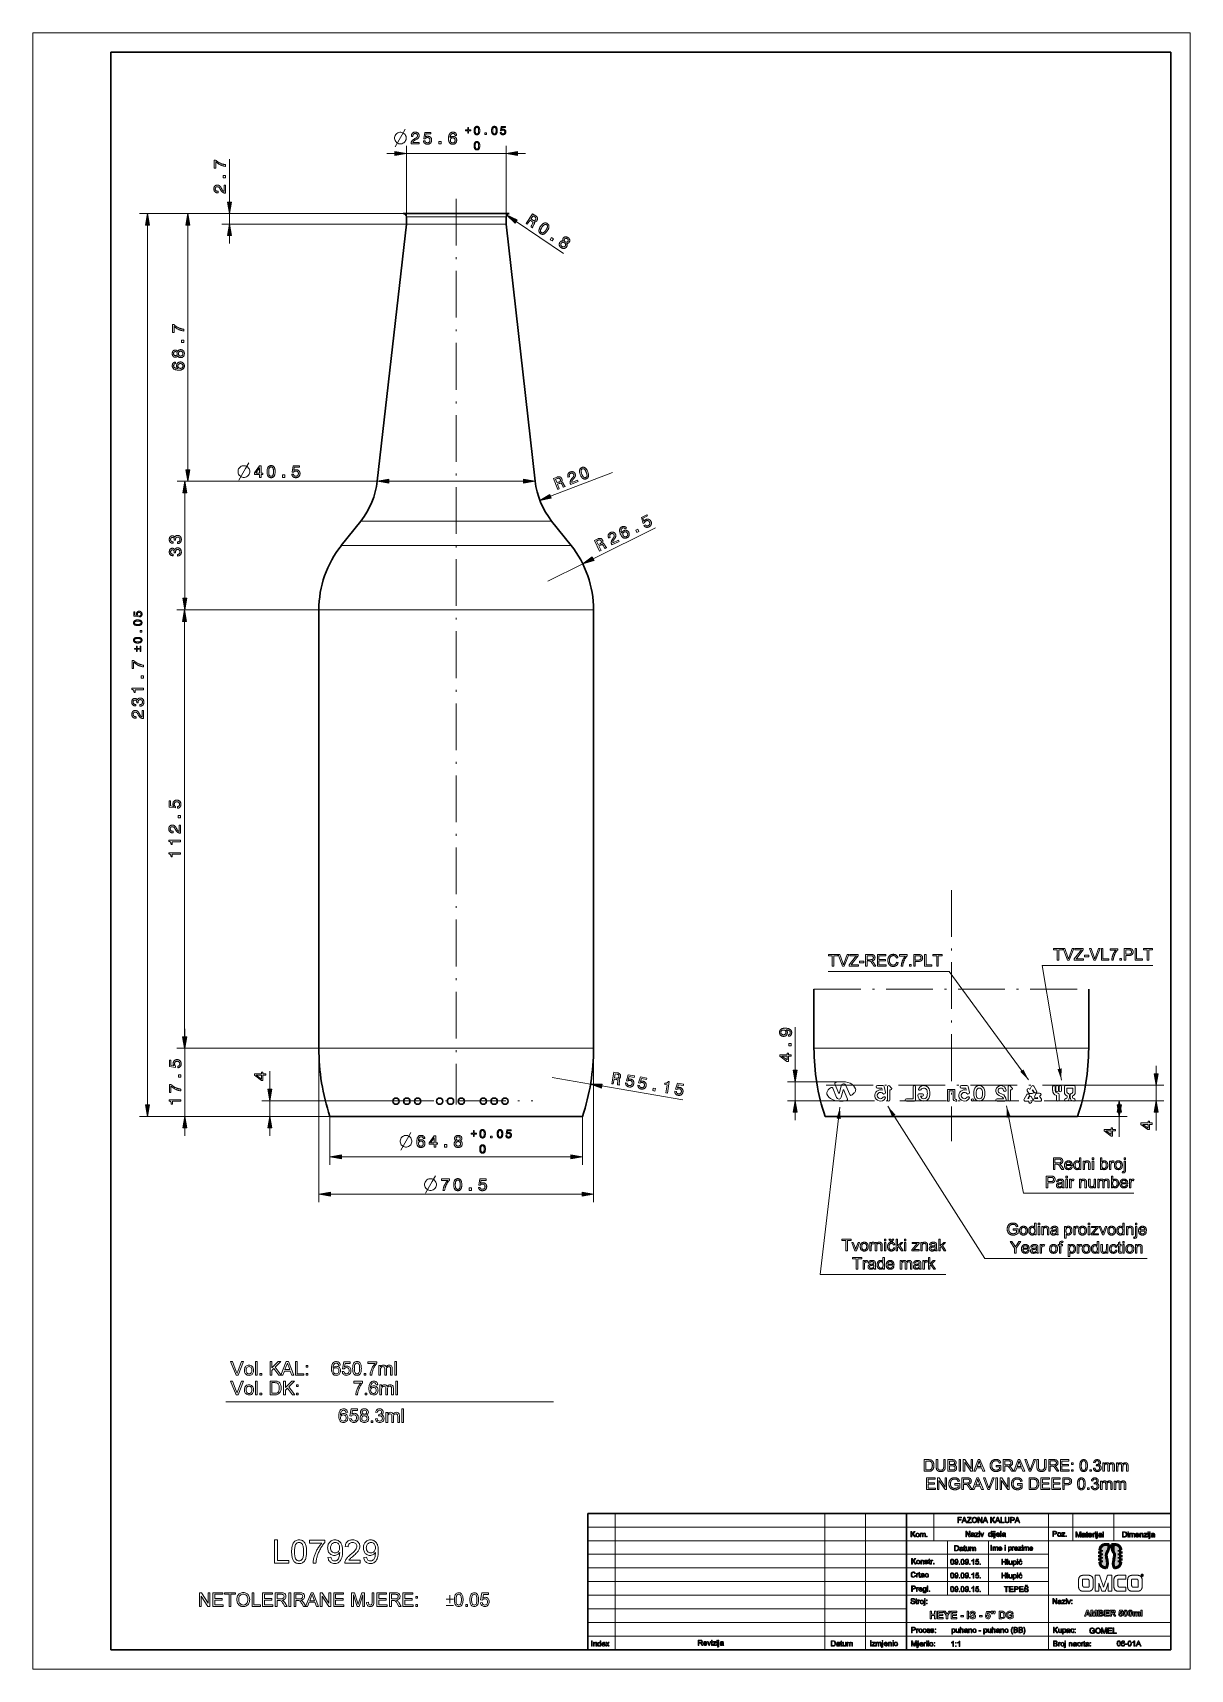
# Model space of a CAD drawing. Extents: x 0 to 297, y 0 to 420.
import ezdxf

# ---------------------------------------------------------------- set-up
doc = ezdxf.new("R2010")
doc.units = 0
doc.linetypes.add('DASHDOT', pattern=[18.5, 12, -3, 0.5, -3])

msp = doc.modelspace()

# ---------------------------------------------------------------- linework, layer by layer
at = {"color": 7, "lineweight": 13}
for p, q in [((0, 0), (0, 420)), ((0, 420), (297, 420)), ((297, 0), (297, 420)), ((95.86, 388.97), (121.46, 388.97)), ((95.06, 373.59), (27.43, 373.59)), ((29.43, 144.85), (29.43, 370.64)), ((95.06, 373.59), (37.81, 373.59)), ((39.81, 307.85), (39.81, 370.64)), ((95.06, 373.59), (48.49, 373.59)), ((95.86, 370.89), (48.49, 370.89)), ((119.89, 372.79), (95.86, 372.79)), ((119.89, 370.89), (95.86, 370.89)), ((88.41, 304.89), (37.05, 304.89)), ((88.41, 304.89), (37.81, 304.89)), ((52.67, 304.89), (88.41, 304.89)), ((126.43, 304.89), (88.41, 304.89)), ((91.36, 304.89), (125.95, 304.89)), ((39.05, 274.85), (39.05, 301.94)), ((130.14, 294.67), (84.17, 294.67)), ((134.52, 288.41), (79.18, 288.41)), ((73.41, 271.89), (36.94, 271.89)), ((73.41, 271.89), (37.05, 271.89)), ((38.94, 162.35), (38.94, 268.94)), ((139.59, 271.89), (73.41, 271.89)), ((73.41, 159.39), (36.94, 159.39)), ((73.41, 159.39), (37, 159.39)), ((73.41, 159.39), (73.41, 119.9)), ((139.59, 159.39), (73.41, 159.39)), ((143.91, 159.39), (143.91, 119.9)), ((266.63, 159.39), (200.45, 159.39)), ((146.05, 149.69), (166.79, 146.17)), ((76.26, 141.89), (27.43, 141.89)), ((76.26, 141.89), (37, 141.89)), ((79.21, 131.5), (138.1, 131.5)), ((76.36, 121.9), (140.95, 121.9)), ((149.42, 40), (149.42, 5)), ((203.21, 40), (203.21, 5)), ((213.71, 40), (213.71, 5)), ((260.61, 40), (260.61, 5)), ((142.42, 36.5), (292, 36.5)), ((292, 33), (142.42, 33)), ((142.42, 29.5), (260.61, 29.5)), ((142.42, 26), (260.61, 26)), ((142.42, 22.5), (260.61, 22.5)), ((142.42, 19), (292, 19)), ((224.21, 15.5), (142.42, 15.5)), ((142.42, 12), (292, 12)), ((142.42, 8.5), (292, 8.5)), ((0, 0), (297, 0))]:
    msp.add_line(p, q, dxfattribs=at)
at = {"color": 7, "lineweight": 30}
for p, q in [((20, 5), (20, 415)), ((20, 415), (292, 415)), ((292, 5), (292, 415)), ((95.86, 370.89), (88.41, 304.89)), ((95.06, 373.59), (122.26, 373.59)), ((121.46, 370.89), (128.91, 304.89)), ((73.41, 159.39), (73.41, 271.89)), ((143.91, 159.39), (143.91, 271.89)), ((76.26, 141.89), (141.06, 141.89)), ((268.1, 141.89), (203.3, 141.89)), ((142.42, 40), (292, 40)), ((142.42, 40), (142.42, 5)), ((224.21, 40), (224.21, 5)), ((20, 5), (292, 5))]:
    msp.add_line(p, q, dxfattribs=at)
at = {"color": 7, "lineweight": 13, "ltscale": 0.454398}
for p, q in [((95.86, 372.79), (95.86, 390.97)), ((121.46, 372.79), (121.46, 390.97))]:
    msp.add_line(p, q, dxfattribs=at)
at = {"color": 7, "lineweight": 13, "ltscale": 0.276097}
for p, q in [((50.49, 376.55), (50.49, 387.59)), ((195.64, 153.75), (195.64, 164.79))]:
    msp.add_line(p, q, dxfattribs=at)
at = {"color": 7, "lineweight": 13, "ltscale": 0.051139}
for p, q in [((90.86, 388.97), (92.9, 388.97)), ((124.41, 388.97), (126.46, 388.97)), ((39, 162.35), (39, 164.39)), ((195.64, 140.89), (195.64, 142.94)), ((39, 136.89), (39, 138.94))]:
    msp.add_line(p, q, dxfattribs=at)
at = {"color": 7, "linetype": 'DASHDOT', "lineweight": 13}
for p, q in [((108.66, 377.38), (108.66, 144.9)), ((235.7, 199.97), (235.7, 135.52)), ((200.45, 174.56), (270.95, 174.56)), ((203.6, 149.89), (266.69, 149.89)), ((90.93, 145.89), (128.29, 145.89)), ((203.98, 145.89), (266.59, 145.89))]:
    msp.add_line(p, q, dxfattribs=at)
at = {"color": 7, "lineweight": 13, "ltscale": 0.0675}
msp.add_line((50.49, 370.89), (50.49, 373.59), dxfattribs=at)
at = {"color": 7, "lineweight": 30, "ltscale": 0.047501}
for p, q in [((95.86, 370.89), (95.86, 372.79)), ((121.46, 370.89), (121.46, 372.79))]:
    msp.add_line(p, q, dxfattribs=at)
at = {"color": 7, "lineweight": 13, "ltscale": 0.039174}
for p, q in [((121.46, 372.79), (119.89, 372.79)), ((121.46, 370.89), (119.89, 370.89))]:
    msp.add_line(p, q, dxfattribs=at)
at = {"color": 7, "lineweight": 13, "ltscale": 0.366083}
msp.add_line((124.04, 371.58), (136.16, 363.36), dxfattribs=at)
at = {"color": 7, "lineweight": 13, "ltscale": 0.05114}
msp.add_line((50.49, 365.89), (50.49, 367.94), dxfattribs=at)
at = {"color": 7, "lineweight": 13, "ltscale": 0.42614}
msp.add_line((132.87, 301.03), (148.78, 307.14), dxfattribs=at)
at = {"color": 7, "lineweight": 13, "ltscale": 0.061974}
msp.add_line((128.91, 304.89), (126.43, 304.89), dxfattribs=at)
at = {"color": 7, "lineweight": 30, "ltscale": 0.200246}
msp.add_line((84.17, 294.67), (79.18, 288.41), dxfattribs=at)
at = {"color": 7, "lineweight": 13, "ltscale": 0.074928}
msp.add_line((133.14, 294.67), (130.14, 294.67), dxfattribs=at)
at = {"color": 7, "lineweight": 30, "ltscale": 0.200245}
msp.add_line((133.14, 294.67), (138.13, 288.41), dxfattribs=at)
at = {"color": 7, "lineweight": 13, "ltscale": 0.446069}
msp.add_line((143.77, 285.02), (159.75, 292.97), dxfattribs=at)
at = {"color": 7, "lineweight": 13, "ltscale": 0.090205}
msp.add_line((138.13, 288.41), (134.52, 288.41), dxfattribs=at)
at = {"color": 7, "lineweight": 13, "ltscale": 0.25}
for p, q in [((132.18, 279.25), (141.13, 283.7)), ((133.27, 151.85), (143.13, 150.18))]:
    msp.add_line(p, q, dxfattribs=at)
at = {"color": 7, "lineweight": 13, "ltscale": 0.10788}
for p, q in [((143.91, 271.89), (139.59, 271.89)), ((143.91, 159.39), (139.59, 159.39)), ((270.95, 159.39), (266.63, 159.39))]:
    msp.add_line(p, q, dxfattribs=at)
at = {"color": 7, "lineweight": 30, "ltscale": 0.379232}
for p, q in [((200.45, 159.39), (200.45, 174.56)), ((270.95, 159.39), (270.95, 174.56))]:
    msp.add_line(p, q, dxfattribs=at)
at = {"color": 7, "lineweight": 13, "ltscale": 0.4375}
msp.add_line((39, 141.89), (39, 159.39), dxfattribs=at)
at = {"color": 5, "lineweight": 13, "ltscale": 0.116125}
for p, q in [((60.8, 148.85), (60.8, 153.49)), ((288.24, 138.29), (288.24, 142.94))]:
    msp.add_line(p, q, dxfattribs=at)
at = {"color": 5, "lineweight": 13, "ltscale": 0.051139}
for p, q in [((288.24, 152.85), (288.24, 154.89)), ((60.8, 136.89), (60.8, 138.94))]:
    msp.add_line(p, q, dxfattribs=at)
at = {"color": 7, "lineweight": 13, "ltscale": 0.349972}
msp.add_line((207.64, 150.79), (193.64, 150.79), dxfattribs=at)
at = {"color": 7, "lineweight": 13, "ltscale": 0.122499}
msp.add_line((195.64, 145.89), (195.64, 150.79), dxfattribs=at)
at = {"color": 7, "lineweight": 13, "ltscale": 0.063986}
for p, q in [((206.26, 146.74), (205.27, 149.1)), ((208.63, 149.85), (209.62, 147.49))]:
    msp.add_line(p, q, dxfattribs=at)
at = {"color": 7, "lineweight": 13, "ltscale": 0.062228}
for p, q in [((205.84, 150.24), (206.78, 147.93)), ((209.05, 146.35), (208.11, 148.65))]:
    msp.add_line(p, q, dxfattribs=at)
at = {"color": 7, "lineweight": 13, "ltscale": 0.046473}
for p, q in [((207.44, 149.76), (206.99, 147.95)), ((207.45, 146.83), (207.91, 148.63))]:
    msp.add_line(p, q, dxfattribs=at)
at = {"color": 7, "lineweight": 13, "ltscale": 0.035206}
msp.add_line((216.74, 149.79), (218.14, 149.79), dxfattribs=at)
at = {"color": 7, "lineweight": 13, "ltscale": 0.028398}
for p, q in [((216.74, 149.16), (217.87, 149.16)), ((238.28, 149.16), (239.42, 149.16))]:
    msp.add_line(p, q, dxfattribs=at)
at = {"color": 7, "lineweight": 13, "ltscale": 0.01351}
msp.add_line((217.87, 149.16), (217.95, 148.62), dxfattribs=at)
at = {"color": 7, "lineweight": 13, "ltscale": 0.038515}
for p, q in [((218.45, 149.54), (218.78, 148.03)), ((240.32, 148.03), (240, 149.54))]:
    msp.add_line(p, q, dxfattribs=at)
at = {"color": 7, "lineweight": 13, "ltscale": 0.084102}
for p, q in [((219.28, 146.11), (219.28, 149.47)), ((226.54, 149.47), (226.54, 146.11)), ((250.24, 146.11), (250.24, 149.47))]:
    msp.add_line(p, q, dxfattribs=at)
at = {"color": 7, "lineweight": 13, "ltscale": 0.016542}
for p, q in [((219.82, 149.7), (220.29, 149.23)), ((250.79, 149.7), (251.26, 149.23))]:
    msp.add_line(p, q, dxfattribs=at)
at = {"color": 7, "lineweight": 13, "ltscale": 0.065395}
for p, q in [((219.92, 146.11), (219.92, 148.73)), ((250.88, 146.11), (250.88, 148.73))]:
    msp.add_line(p, q, dxfattribs=at)
at = {"color": 7, "lineweight": 13, "ltscale": 0.076154}
msp.add_line((225.9, 149.47), (225.9, 146.43), dxfattribs=at)
at = {"color": 7, "lineweight": 13, "ltscale": 0.020622}
msp.add_line((228.27, 147.68), (227.44, 147.68), dxfattribs=at)
at = {"color": 7, "lineweight": 13, "ltscale": 0.011731}
msp.add_line((228.27, 147.05), (227.8, 147.05), dxfattribs=at)
at = {"color": 7, "lineweight": 13, "ltscale": 0.045896}
msp.add_line((234.72, 148.79), (236.56, 148.79), dxfattribs=at)
at = {"color": 7, "lineweight": 13, "ltscale": 0.075}
msp.add_line((234.72, 148.79), (234.72, 145.79), dxfattribs=at)
at = {"color": 7, "lineweight": 13, "ltscale": 0.066619}
msp.add_line((235.14, 145.79), (235.14, 148.46), dxfattribs=at)
at = {"color": 7, "lineweight": 13, "ltscale": 0.025056}
msp.add_line((235.14, 148.46), (236.14, 148.46), dxfattribs=at)
at = {"color": 7, "lineweight": 13, "ltscale": 0.048246}
msp.add_line((236.14, 148.46), (236.14, 146.53), dxfattribs=at)
at = {"color": 7, "lineweight": 13, "ltscale": 0.056627}
msp.add_line((236.56, 148.79), (236.56, 146.53), dxfattribs=at)
at = {"color": 7, "lineweight": 13, "ltscale": 0.035207}
msp.add_line((238.28, 149.79), (239.69, 149.79), dxfattribs=at)
at = {"color": 7, "lineweight": 13, "ltscale": 0.013509}
msp.add_line((239.42, 149.16), (239.5, 148.62), dxfattribs=at)
at = {"color": 7, "lineweight": 13, "ltscale": 0.013963}
for p, q in [((248.47, 147.03), (247.95, 147.23)), ((248.7, 147.63), (248.18, 147.83))]:
    msp.add_line(p, q, dxfattribs=at)
at = {"color": 7, "lineweight": 13, "ltscale": 0.033007}
for p, q in [((254.39, 146.33), (255.05, 147.48)), ((258.48, 145.79), (257.16, 145.79))]:
    msp.add_line(p, q, dxfattribs=at)
at = {"color": 7, "lineweight": 13, "ltscale": 0.015915}
msp.add_line((255.51, 147.93), (255.19, 148.48), dxfattribs=at)
at = {"color": 7, "lineweight": 13, "ltscale": 0.017419}
for p, q in [((255.32, 146.51), (255.67, 147.12)), ((257.86, 146.51), (257.16, 146.51))]:
    msp.add_line(p, q, dxfattribs=at)
at = {"color": 7, "lineweight": 13, "ltscale": 0.022758}
msp.add_line((255.82, 148.82), (256.28, 149.61), dxfattribs=at)
at = {"color": 7, "lineweight": 13, "ltscale": 0.000327094}
msp.add_line((255.82, 148.84), (255.82, 148.83), dxfattribs=at)
at = {"color": 7, "lineweight": 13, "ltscale": 0.015916}
msp.add_line((255.82, 147.75), (256.46, 147.75), dxfattribs=at)
at = {"color": 7, "lineweight": 13, "ltscale": 0.007162}
msp.add_line((256.59, 148.71), (256.45, 148.47), dxfattribs=at)
at = {"color": 7, "lineweight": 13, "ltscale": 0.000327301}
msp.add_line((256.46, 148.47), (256.45, 148.47), dxfattribs=at)
at = {"color": 7, "lineweight": 13, "ltscale": 0.017569}
msp.add_line((256.59, 148.71), (256.94, 148.1), dxfattribs=at)
at = {"color": 7, "lineweight": 13, "ltscale": 0.033158}
msp.add_line((256.9, 149.61), (257.56, 148.46), dxfattribs=at)
at = {"color": 7, "lineweight": 13, "ltscale": 0.015791}
for p, q in [((257.09, 147.11), (257.4, 147.66)), ((257.71, 147.84), (258.35, 147.84)), ((256.54, 145.97), (256.23, 145.43))]:
    msp.add_line(p, q, dxfattribs=at)
at = {"color": 7, "lineweight": 13, "ltscale": 0.022662}
for p, q in [((258.79, 146.33), (258.34, 147.12)), ((254.7, 145.79), (255.61, 145.79))]:
    msp.add_line(p, q, dxfattribs=at)
at = {"color": 7, "lineweight": 13, "ltscale": 0.000231934}
msp.add_line((258.35, 147.12), (258.34, 147.12), dxfattribs=at)
at = {"color": 7, "lineweight": 13, "ltscale": 0.023697}
msp.add_line((261.69, 149.47), (261.69, 148.52), dxfattribs=at)
at = {"color": 7, "lineweight": 13, "ltscale": 0.023737}
msp.add_line((262.34, 148.52), (262.34, 149.47), dxfattribs=at)
at = {"color": 7, "lineweight": 13, "ltscale": 0.023682}
for p, q in [((262.53, 148.52), (262.53, 149.47)), ((263.17, 149.47), (263.17, 148.52)), ((263.36, 148.52), (263.36, 149.47)), ((264, 148.52), (264, 149.47))]:
    msp.add_line(p, q, dxfattribs=at)
at = {"color": 7, "lineweight": 13, "ltscale": 0.028414}
msp.add_line((262.68, 147.25), (262.68, 146.12), dxfattribs=at)
at = {"color": 7, "lineweight": 13, "ltscale": 0.035569}
msp.add_line((263.33, 147.54), (263.33, 146.12), dxfattribs=at)
at = {"color": 7, "lineweight": 13, "ltscale": 0.03401}
for p, q in [((264.71, 149.47), (264.71, 148.11)), ((267.49, 149.47), (267.49, 148.11))]:
    msp.add_line(p, q, dxfattribs=at)
at = {"color": 7, "lineweight": 13, "ltscale": 0.026785}
for p, q in [((265.03, 149.79), (266.1, 149.79)), ((266.1, 149.79), (267.17, 149.79))]:
    msp.add_line(p, q, dxfattribs=at)
at = {"color": 7, "lineweight": 13, "ltscale": 0.02588}
for p, q in [((265.36, 148.11), (265.36, 149.15)), ((266.84, 148.11), (266.84, 149.15))]:
    msp.add_line(p, q, dxfattribs=at)
at = {"color": 7, "lineweight": 13, "ltscale": 0.018535}
for q in [(265.36, 149.15), (266.84, 149.15)]:
    msp.add_line((266.1, 149.15), q, dxfattribs=at)
at = {"color": 7, "lineweight": 13, "ltscale": 0.008166}
for p, q in [((265.4, 147.14), (265.4, 146.81)), ((266.8, 147.14), (266.8, 146.81))]:
    msp.add_line(p, q, dxfattribs=at)
at = {"color": 7, "lineweight": 13, "ltscale": 0.015001}
for p, q in [((266.05, 147.41), (266.05, 146.81)), ((266.15, 147.41), (266.15, 146.81))]:
    msp.add_line(p, q, dxfattribs=at)
at = {"color": 5, "lineweight": 13}
for p, q in [((266.69, 149.89), (290.24, 149.89)), ((90.93, 145.89), (58.8, 145.89)), ((266.59, 145.89), (290.24, 145.89))]:
    msp.add_line(p, q, dxfattribs=at)
at = {"color": 5, "lineweight": 13, "ltscale": 0.1}
for p, q in [((288.24, 145.89), (288.24, 149.89)), ((60.8, 141.89), (60.8, 145.89))]:
    msp.add_line(p, q, dxfattribs=at)
at = {"color": 7, "lineweight": 13, "ltscale": 0.258492}
msp.add_line((203.98, 145.89), (193.64, 145.89), dxfattribs=at)
at = {"color": 7, "lineweight": 13, "ltscale": 0.043213}
msp.add_line((225.9, 146.43), (224.17, 146.43), dxfattribs=at)
at = {"color": 7, "lineweight": 13, "ltscale": 0.051162}
msp.add_line((226.22, 145.79), (224.17, 145.79), dxfattribs=at)
at = {"color": 7, "lineweight": 13, "ltscale": 0.010417}
msp.add_line((234.72, 145.79), (235.14, 145.79), dxfattribs=at)
at = {"color": 7, "lineweight": 13, "ltscale": 0.00272}
msp.add_line((236.99, 146.21), (236.88, 146.21), dxfattribs=at)
at = {"color": 7, "lineweight": 13, "ltscale": 0.005501}
msp.add_line((236.88, 145.79), (237.1, 145.79), dxfattribs=at)
at = {"color": 7, "lineweight": 13, "ltscale": 0.010782}
msp.add_line((237.1, 145.79), (236.99, 146.21), dxfattribs=at)
at = {"color": 7, "lineweight": 13, "ltscale": 0.040951}
msp.add_line((247.42, 146.43), (249.06, 146.43), dxfattribs=at)
at = {"color": 7, "lineweight": 13, "ltscale": 0.050214}
msp.add_line((249.43, 145.79), (247.42, 145.79), dxfattribs=at)
at = {"color": 7, "lineweight": 13, "ltscale": 0.007073}
for p, q in [((255.32, 146.51), (255.61, 146.51)), ((257.86, 146.51), (257.71, 146.76))]:
    msp.add_line(p, q, dxfattribs=at)
at = {"color": 7, "lineweight": 13, "ltscale": 0.000231894}
msp.add_line((255.6, 146.52), (255.61, 146.51), dxfattribs=at)
at = {"color": 7, "lineweight": 13, "ltscale": 0.000232225}
msp.add_line((255.61, 145.79), (255.6, 145.79), dxfattribs=at)
at = {"color": 7, "lineweight": 13, "ltscale": 0.015792}
msp.add_line((256.54, 146.33), (256.23, 146.88), dxfattribs=at)
at = {"color": 7, "lineweight": 13, "ltscale": 0.000232137}
msp.add_line((257.71, 146.76), (257.71, 146.75), dxfattribs=at)
at = {"color": 5, "lineweight": 13, "ltscale": 0.355267}
msp.add_line((266.59, 145.89), (280.8, 145.89), dxfattribs=at)
at = {"color": 5, "lineweight": 13, "ltscale": 0.436437}
msp.add_line((76.26, 141.89), (58.8, 141.89), dxfattribs=at)
at = {"color": 7, "lineweight": 13, "ltscale": 0.30985}
for p, q in [((76.26, 141.89), (76.26, 129.5)), ((141.06, 141.89), (141.06, 129.5))]:
    msp.add_line(p, q, dxfattribs=at)
at = {"color": 5, "lineweight": 13, "ltscale": 0.317685}
msp.add_line((268.1, 141.89), (280.8, 141.89), dxfattribs=at)
at = {"color": 5, "lineweight": 13, "ltscale": 0.131922}
msp.add_line((278.8, 136.62), (278.8, 141.89), dxfattribs=at)
at = {"color": 7, "lineweight": 18}
msp.add_line((49.57, 68.64), (133.65, 68.64), dxfattribs=at)
at = {"color": 7, "lineweight": 13, "ltscale": 0.175}
for p, q in [((231.21, 40), (231.21, 33)), ((266.91, 40), (266.91, 33)), ((277.41, 40), (277.41, 33))]:
    msp.add_line(p, q, dxfattribs=at)
at = {"color": 7, "lineweight": 13, "ltscale": 0.35}
for p, q in [((234.71, 33), (234.71, 19)), ((245.21, 33), (245.21, 19))]:
    msp.add_line(p, q, dxfattribs=at)
at = {"color": 7, "lineweight": 13}
for points in [[(93.03, 390.72), (94.73, 393.72), (95.58, 395.22)], [(52.87, 305.14), (54.57, 308.14), (55.42, 309.64)], [(255.53, 151.25), (235.14, 179.05), (204.07, 179.05)], [(263.95, 151.2), (258.99, 180.58), (287.42, 180.58)], [(207.12, 144.23), (202.01, 101.31), (234.32, 101.31)], [(219.36, 144.52), (244.28, 105.4), (285.92, 105.4)], [(249.87, 144.56), (254.18, 122.19), (282.53, 122.19)], [(94.47, 133.25), (96.17, 136.25), (97.02, 137.75)], [(100.76, 122.15), (102.46, 125.15), (103.31, 126.65)], [(268.34, 22.97), (268.34, 23.02), (268.35, 23.15), (268.37, 23.21), (268.38, 23.27), (268.39, 23.32), (268.41, 23.38), (268.43, 23.43), (268.45, 23.48), (268.47, 23.53), (268.5, 23.57), (268.52, 23.61), (268.55, 23.66), (268.57, 23.69), (268.6, 23.73), (268.63, 23.77), (268.66, 23.8), (268.69, 23.83), (268.73, 23.86), (268.76, 23.89), (268.79, 23.92), (268.83, 23.94), (268.87, 23.96), (268.91, 23.99), (268.95, 24), (268.99, 24.02), (269.03, 24.04), (269.08, 24.05), (269.12, 24.07), (269.17, 24.08), (269.22, 24.09), (269.27, 24.1), (269.32, 24.1), (269.38, 24.11), (269.43, 24.11), (269.48, 24.11)], [(268.34, 21.23), (268.34, 22.1), (268.34, 22.31), (268.34, 22.84), (268.34, 22.97)], [(269.41, 20.04), (269.36, 20.04), (269.29, 20.05), (269.24, 20.05), (269.18, 20.07), (269.13, 20.08), (269.08, 20.09), (269.03, 20.11), (268.98, 20.13), (268.94, 20.15), (268.89, 20.17), (268.85, 20.19), (268.81, 20.22), (268.77, 20.24), (268.74, 20.27), (268.7, 20.3), (268.67, 20.33), (268.64, 20.36), (268.61, 20.39), (268.58, 20.42), (268.55, 20.46), (268.53, 20.5), (268.5, 20.53), (268.48, 20.57), (268.46, 20.62), (268.44, 20.66), (268.42, 20.7), (268.41, 20.75), (268.39, 20.8), (268.38, 20.85), (268.37, 20.9), (268.36, 20.95), (268.35, 21.01), (268.34, 21.06), (268.34, 21.12), (268.34, 21.23)], [(269.5, 23.14), (269.48, 23.14), (269.46, 23.13), (269.44, 23.12), (269.42, 23.11), (269.41, 23.1), (269.4, 23.09), (269.39, 23.08), (269.38, 23.06), (269.38, 23.05), (269.37, 23.03), (269.37, 23.01), (269.37, 23.01)], [(269.37, 23.01), (269.37, 22.27), (269.37, 22.06), (269.37, 21.63), (269.37, 21.54)], [(269.37, 21.54), (269.38, 21.46), (269.38, 21.42), (269.4, 21.38), (269.41, 21.34), (269.42, 21.31), (269.43, 21.28), (269.45, 21.25), (269.47, 21.22), (269.48, 21.2), (269.5, 21.18), (269.52, 21.16), (269.54, 21.14), (269.57, 21.13), (269.59, 21.12), (269.61, 21.1), (269.64, 21.09), (269.66, 21.09), (269.69, 21.08), (269.72, 21.08), (269.77, 21.07)], [(269.48, 24.11), (270.24, 24.11), (270.94, 24.11), (271.01, 24.11)], [(270.64, 23.14), (270.07, 23.14), (269.5, 23.14)], [(269.77, 21.07), (270.34, 21.07), (270.91, 21.07)], [(271.04, 22.67), (271.03, 22.75), (271.03, 22.79), (271.02, 22.83), (271.01, 22.87), (270.99, 22.91), (270.98, 22.94), (270.96, 22.97), (270.95, 22.99), (270.93, 23.02), (270.91, 23.04), (270.89, 23.06), (270.87, 23.07), (270.85, 23.09), (270.82, 23.1), (270.8, 23.11), (270.78, 23.12), (270.75, 23.13), (270.72, 23.14), (270.69, 23.14), (270.64, 23.14)], [(270.91, 21.07), (270.93, 21.08), (270.95, 21.08), (270.98, 21.09), (270.99, 21.1), (271, 21.11), (271.01, 21.12), (271.02, 21.13), (271.03, 21.15), (271.04, 21.16), (271.04, 21.18), (271.04, 21.2), (271.04, 21.21)], [(272.08, 21.18), (272.07, 21.13), (272.06, 21), (272.05, 20.94), (272.04, 20.88), (272.02, 20.83), (272, 20.77), (271.99, 20.72), (271.97, 20.67), (271.94, 20.62), (271.92, 20.58), (271.9, 20.53), (271.87, 20.49), (271.85, 20.45), (271.82, 20.42), (271.79, 20.38), (271.76, 20.35), (271.73, 20.32), (271.69, 20.29), (271.66, 20.26), (271.62, 20.23), (271.59, 20.21), (271.55, 20.19), (271.51, 20.16), (271.47, 20.14), (271.43, 20.13), (271.39, 20.11), (271.34, 20.1), (271.3, 20.08), (271.25, 20.07), (271.2, 20.06), (271.15, 20.05), (271.1, 20.05), (271.04, 20.04), (270.99, 20.04), (270.94, 20.04)], [(271.01, 24.11), (271.05, 24.11), (271.11, 24.1), (271.16, 24.09), (271.22, 24.08), (271.27, 24.07), (271.32, 24.06), (271.37, 24.04), (271.42, 24.02), (271.47, 24), (271.51, 23.98), (271.55, 23.96), (271.59, 23.93), (271.63, 23.91), (271.67, 23.88), (271.7, 23.85), (271.74, 23.82), (271.77, 23.79), (271.8, 23.76), (271.83, 23.73), (271.86, 23.69), (271.88, 23.65), (271.91, 23.61), (271.93, 23.58), (271.95, 23.53), (271.97, 23.49), (271.99, 23.45), (272, 23.4), (272.02, 23.35), (272.03, 23.3), (272.04, 23.25), (272.05, 23.2), (272.06, 23.14), (272.07, 23.09), (272.07, 23.03), (272.08, 22.91)], [(271.04, 21.21), (271.04, 21.94), (271.04, 22.15), (271.04, 22.58), (271.04, 22.67)], [(272.08, 22.91), (272.08, 22.04), (272.08, 21.83), (272.08, 21.31), (272.08, 21.18)], [(272.59, 20.04), (272.59, 22.07), (272.59, 22.41), (272.59, 23.13), (272.59, 24.05), (272.59, 24.11)], [(272.59, 24.11), (273.15, 24.11), (273.7, 24.11)], [(274.31, 20.04), (273.93, 21.06), (273.84, 21.31), (273.61, 21.92), (273.55, 22.07)], [(273.55, 22.07), (273.55, 21.06), (273.55, 20.04)], [(273.7, 24.11), (274.24, 22.61), (274.48, 21.92), (274.77, 21.11)], [(274.77, 21.11), (275.28, 22.61), (275.41, 22.99), (275.72, 23.89), (275.79, 24.11)], [(275.95, 22.17), (275.58, 21.11), (275.48, 20.81), (275.26, 20.18), (275.21, 20.04)], [(275.79, 24.11), (276.34, 24.11), (276.88, 24.11)], [(275.95, 20.04), (275.95, 21.11), (275.95, 22.17)], [(276.88, 24.11), (276.88, 22.07), (276.88, 21.73), (276.88, 21.02), (276.88, 20.09), (276.88, 20.04)], [(278.54, 24.11), (278.43, 24.11), (278.32, 24.09), (278.22, 24.08), (278.13, 24.05), (278.05, 24.02), (277.97, 23.98), (277.89, 23.94), (277.82, 23.89), (277.76, 23.83), (277.7, 23.77), (277.64, 23.7), (277.59, 23.63), (277.55, 23.55), (277.51, 23.46), (277.47, 23.37), (277.45, 23.27), (277.42, 23.18), (277.41, 23.08), (277.4, 23), (277.4, 22.97)], [(277.4, 22.97), (277.4, 22.1), (277.4, 21.79), (277.4, 21.31), (277.4, 21.23)], [(277.4, 21.23), (277.4, 21.17), (277.41, 21.11), (277.42, 20.99), (277.44, 20.89), (277.46, 20.79), (277.49, 20.7), (277.53, 20.61), (277.57, 20.53), (277.62, 20.46), (277.67, 20.39), (277.73, 20.33), (277.79, 20.27), (277.86, 20.22), (277.94, 20.18), (278.02, 20.14), (278.1, 20.11), (278.19, 20.08), (278.28, 20.06), (278.37, 20.05), (278.45, 20.04), (278.47, 20.04)], [(278.44, 23.01), (278.44, 23.04), (278.45, 23.07), (278.47, 23.1), (278.49, 23.12), (278.52, 23.13), (278.55, 23.14), (278.57, 23.14), (278.57, 23.14)], [(278.44, 21.54), (278.44, 22.27), (278.44, 22.64), (278.44, 23.01)], [(278.84, 21.07), (278.78, 21.08), (278.72, 21.09), (278.67, 21.11), (278.63, 21.13), (278.59, 21.16), (278.55, 21.2), (278.52, 21.24), (278.49, 21.29), (278.47, 21.35), (278.45, 21.41), (278.44, 21.48), (278.44, 21.53), (278.44, 21.54)], [(280.47, 24.11), (279.51, 24.11), (278.54, 24.11)], [(278.57, 23.14), (279.52, 23.14), (280.47, 23.14)], [(280.47, 21.07), (279.65, 21.07), (278.84, 21.07)], [(280.47, 23.14), (280.47, 23.63), (280.47, 23.92), (280.47, 24.11)], [(280.47, 20.04), (280.47, 20.56), (280.47, 20.86), (280.47, 21.07)], [(280.92, 22.97), (280.92, 23.02), (280.94, 23.15), (280.95, 23.21), (280.96, 23.27), (280.98, 23.32), (280.99, 23.38), (281.01, 23.43), (281.03, 23.48), (281.05, 23.53), (281.08, 23.57), (281.1, 23.61), (281.13, 23.66), (281.16, 23.69), (281.18, 23.73), (281.21, 23.77), (281.24, 23.8), (281.28, 23.83), (281.31, 23.86), (281.34, 23.89), (281.38, 23.92), (281.41, 23.94), (281.45, 23.96), (281.49, 23.99), (281.53, 24), (281.57, 24.02), (281.62, 24.04), (281.66, 24.05), (281.71, 24.07), (281.75, 24.08), (281.8, 24.09), (281.85, 24.1), (281.91, 24.1), (281.96, 24.11), (282.02, 24.11), (282.06, 24.11)], [(280.92, 21.23), (280.92, 22.1), (280.92, 22.28), (280.92, 22.82), (280.92, 22.97)], [(281.99, 20.04), (281.94, 20.04), (281.88, 20.05), (281.82, 20.05), (281.77, 20.07), (281.71, 20.08), (281.66, 20.09), (281.61, 20.11), (281.57, 20.13), (281.52, 20.15), (281.48, 20.17), (281.44, 20.19), (281.39, 20.22), (281.36, 20.24), (281.32, 20.27), (281.29, 20.3), (281.25, 20.33), (281.22, 20.36), (281.19, 20.39), (281.16, 20.42), (281.14, 20.46), (281.11, 20.5), (281.09, 20.53), (281.06, 20.57), (281.04, 20.62), (281.02, 20.66), (281.01, 20.7), (280.99, 20.75), (280.98, 20.8), (280.96, 20.85), (280.95, 20.9), (280.94, 20.95), (280.93, 21.01), (280.93, 21.06), (280.92, 21.12), (280.92, 21.23)], [(282.09, 23.14), (282.06, 23.14), (282.04, 23.13), (282.02, 23.12), (282, 23.11), (281.99, 23.1), (281.98, 23.09), (281.97, 23.08), (281.96, 23.06), (281.96, 23.05), (281.96, 23.03), (281.95, 23.01), (281.95, 23.01)], [(281.95, 23.01), (281.95, 22.27), (281.95, 21.54)], [(281.95, 21.54), (281.96, 21.46), (281.97, 21.42), (281.98, 21.38), (281.99, 21.34), (282, 21.31), (282.02, 21.28), (282.03, 21.25), (282.05, 21.22), (282.07, 21.2), (282.09, 21.18), (282.11, 21.16), (282.13, 21.14), (282.15, 21.13), (282.17, 21.12), (282.2, 21.1), (282.22, 21.09), (282.25, 21.09), (282.27, 21.08), (282.3, 21.08), (282.35, 21.07)], [(282.06, 24.11), (282.82, 24.11), (283.52, 24.11), (283.59, 24.11)], [(283.22, 23.14), (282.65, 23.14), (282.09, 23.14)], [(282.35, 21.07), (282.92, 21.07), (283.49, 21.07)], [(283.62, 22.67), (283.62, 22.75), (283.61, 22.79), (283.6, 22.83), (283.59, 22.87), (283.58, 22.91), (283.56, 22.94), (283.55, 22.97), (283.53, 22.99), (283.51, 23.02), (283.49, 23.04), (283.47, 23.06), (283.45, 23.07), (283.43, 23.09), (283.41, 23.1), (283.38, 23.11), (283.36, 23.12), (283.33, 23.13), (283.31, 23.14), (283.28, 23.14), (283.22, 23.14)], [(283.49, 21.07), (283.51, 21.08), (283.53, 21.08), (283.56, 21.09), (283.57, 21.1), (283.59, 21.11), (283.6, 21.12), (283.61, 21.13), (283.61, 21.15), (283.62, 21.16), (283.62, 21.18), (283.62, 21.2), (283.62, 21.21)], [(284.66, 21.18), (284.66, 21.13), (284.64, 21), (284.63, 20.94), (284.62, 20.88), (284.6, 20.83), (284.59, 20.77), (284.57, 20.72), (284.55, 20.67), (284.53, 20.62), (284.5, 20.58), (284.48, 20.53), (284.45, 20.49), (284.43, 20.45), (284.4, 20.42), (284.37, 20.38), (284.34, 20.35), (284.31, 20.32), (284.28, 20.29), (284.24, 20.26), (284.21, 20.23), (284.17, 20.21), (284.13, 20.19), (284.09, 20.16), (284.05, 20.14), (284.01, 20.13), (283.97, 20.11), (283.93, 20.1), (283.88, 20.08), (283.83, 20.07), (283.78, 20.06), (283.73, 20.05), (283.68, 20.05), (283.63, 20.04), (283.57, 20.04), (283.53, 20.04)], [(283.59, 24.11), (283.63, 24.11), (283.69, 24.1), (283.75, 24.09), (283.8, 24.08), (283.85, 24.07), (283.91, 24.06), (283.96, 24.04), (284, 24.02), (284.05, 24), (284.09, 23.98), (284.14, 23.96), (284.18, 23.93), (284.21, 23.91), (284.25, 23.88), (284.29, 23.85), (284.32, 23.82), (284.35, 23.79), (284.38, 23.76), (284.41, 23.73), (284.44, 23.69), (284.46, 23.65), (284.49, 23.61), (284.51, 23.58), (284.53, 23.53), (284.55, 23.49), (284.57, 23.45), (284.59, 23.4), (284.6, 23.35), (284.61, 23.3), (284.63, 23.25), (284.64, 23.2), (284.64, 23.14), (284.65, 23.09), (284.65, 23.03), (284.66, 22.91)], [(283.62, 21.21), (283.62, 21.94), (283.62, 22.15), (283.62, 22.58), (283.62, 22.67)], [(284.4, 24.13), (284.4, 24.17), (284.42, 24.22), (284.43, 24.26), (284.46, 24.3), (284.49, 24.33), (284.51, 24.35), (284.53, 24.36), (284.55, 24.37), (284.57, 24.38), (284.6, 24.39), (284.62, 24.39), (284.64, 24.4), (284.67, 24.4), (284.67, 24.4)], [(284.67, 23.85), (284.63, 23.85), (284.58, 23.87), (284.54, 23.89), (284.5, 23.91), (284.47, 23.94), (284.45, 23.96), (284.44, 23.98), (284.43, 24), (284.42, 24.02), (284.41, 24.05), (284.41, 24.07), (284.4, 24.09), (284.4, 24.12), (284.4, 24.13)], [(284.67, 24.34), (284.63, 24.34), (284.6, 24.32), (284.56, 24.31), (284.53, 24.28), (284.51, 24.26), (284.5, 24.25), (284.49, 24.23), (284.48, 24.21), (284.47, 24.19), (284.47, 24.17), (284.46, 24.15), (284.46, 24.13), (284.46, 24.13)], [(284.46, 24.13), (284.46, 24.09), (284.48, 24.05), (284.5, 24.01), (284.52, 23.98), (284.54, 23.96), (284.55, 23.95), (284.57, 23.94), (284.59, 23.93), (284.61, 23.92), (284.63, 23.92), (284.65, 23.91), (284.67, 23.91), (284.67, 23.91)], [(284.57, 23.99), (284.57, 24.13), (284.57, 24.27)], [(284.57, 24.27), (284.63, 24.27), (284.69, 24.27)], [(284.64, 23.99), (284.61, 23.99), (284.57, 23.99)], [(284.68, 24.21), (284.66, 24.21), (284.64, 24.21)], [(284.64, 24.21), (284.64, 24.17), (284.64, 24.12)], [(284.64, 24.12), (284.66, 24.12), (284.68, 24.12)], [(284.67, 24.07), (284.66, 24.07), (284.64, 24.07)], [(284.64, 24.07), (284.64, 24.03), (284.64, 23.99)], [(284.66, 22.91), (284.66, 22.04), (284.66, 21.83), (284.66, 21.31), (284.66, 21.18)], [(284.67, 24.4), (284.72, 24.4), (284.77, 24.38), (284.81, 24.37), (284.85, 24.34), (284.88, 24.31), (284.9, 24.29), (284.91, 24.27), (284.92, 24.25), (284.93, 24.23), (284.94, 24.2), (284.94, 24.18), (284.95, 24.16), (284.95, 24.13), (284.95, 24.13)], [(284.89, 24.13), (284.88, 24.17), (284.87, 24.21), (284.85, 24.24), (284.83, 24.27), (284.81, 24.29), (284.8, 24.3), (284.78, 24.31), (284.76, 24.32), (284.74, 24.33), (284.72, 24.33), (284.7, 24.34), (284.68, 24.34), (284.67, 24.34)], [(284.95, 24.13), (284.95, 24.08), (284.93, 24.03), (284.91, 23.99), (284.89, 23.95), (284.86, 23.92), (284.84, 23.9), (284.82, 23.89), (284.8, 23.88), (284.78, 23.87), (284.75, 23.86), (284.73, 23.86), (284.71, 23.85), (284.68, 23.85), (284.67, 23.85)], [(284.67, 23.91), (284.72, 23.92), (284.75, 23.93), (284.79, 23.95), (284.82, 23.97), (284.84, 23.99), (284.85, 24), (284.86, 24.02), (284.87, 24.04), (284.88, 24.06), (284.88, 24.08), (284.89, 24.1), (284.89, 24.12), (284.89, 24.13)], [(284.72, 23.99), (284.69, 24.03), (284.67, 24.07)], [(284.73, 24.17), (284.73, 24.18), (284.72, 24.19), (284.72, 24.2), (284.71, 24.2), (284.71, 24.21), (284.69, 24.21), (284.68, 24.21)], [(284.68, 24.12), (284.69, 24.12), (284.7, 24.13), (284.71, 24.13), (284.72, 24.14), (284.72, 24.14), (284.73, 24.16), (284.73, 24.17)], [(284.69, 24.27), (284.72, 24.27), (284.74, 24.26), (284.76, 24.26), (284.77, 24.25), (284.78, 24.24), (284.78, 24.23), (284.79, 24.22), (284.8, 24.2), (284.8, 24.19), (284.8, 24.17)], [(284.79, 23.99), (284.76, 23.99), (284.72, 23.99)], [(284.8, 24.17), (284.8, 24.14), (284.79, 24.12), (284.77, 24.1), (284.75, 24.08), (284.74, 24.08)], [(284.74, 24.08), (284.77, 24.03), (284.79, 23.99)], [(106.04, 18.01), (107.93, 18.01)], [(106.99, 16.96), (106.99, 19.06)], [(270.94, 20.04), (270.18, 20.04), (269.48, 20.04), (269.41, 20.04)], [(273.55, 20.04), (273.07, 20.04), (272.59, 20.04)], [(275.21, 20.04), (274.76, 20.04), (274.31, 20.04)], [(276.88, 20.04), (276.42, 20.04), (275.95, 20.04)], [(278.47, 20.04), (279.47, 20.04), (280.44, 20.04), (280.47, 20.04)], [(283.53, 20.04), (282.76, 20.04), (282.06, 20.04), (281.99, 20.04)], [(106.04, 16.37), (107.93, 16.37)]]:
    msp.add_lwpolyline(points, dxfattribs=at)
for points in [[(111.63, 395.71), (111.84, 395.71), (111.84, 395.05), (112.44, 395.05), (112.44, 394.84), (111.84, 394.84), (111.84, 394.19), (111.63, 394.19), (111.63, 394.84), (111.03, 394.84), (111.03, 395.05), (111.63, 395.05)], [(113.25, 394.89), (113.25, 395), (113.26, 395.1), (113.27, 395.19), (113.28, 395.28), (113.29, 395.36), (113.32, 395.44), (113.34, 395.51), (113.37, 395.58), (113.4, 395.65), (113.43, 395.7), (113.47, 395.76), (113.52, 395.8), (113.56, 395.85), (113.61, 395.88), (113.66, 395.91), (113.72, 395.94), (113.78, 395.96), (113.84, 395.97), (113.91, 395.98), (113.98, 395.98), (114.05, 395.98), (114.11, 395.97), (114.18, 395.96), (114.23, 395.94), (114.29, 395.91), (114.34, 395.88), (114.39, 395.85), (114.44, 395.81), (114.48, 395.76), (114.52, 395.71), (114.55, 395.65), (114.58, 395.58), (114.61, 395.52), (114.64, 395.44), (114.66, 395.36), (114.67, 395.28), (114.69, 395.19), (114.69, 395.1), (114.7, 395), (114.7, 394.89), (114.7, 394.79), (114.69, 394.69), (114.69, 394.59), (114.67, 394.51), (114.66, 394.42), (114.64, 394.34), (114.61, 394.27), (114.58, 394.2), (114.55, 394.14), (114.52, 394.08), (114.48, 394.03), (114.44, 393.98), (114.39, 393.94), (114.34, 393.91), (114.29, 393.88), (114.23, 393.85), (114.18, 393.83), (114.11, 393.82), (114.05, 393.81), (113.98, 393.81), (113.91, 393.81), (113.84, 393.82), (113.78, 393.83), (113.72, 393.85), (113.66, 393.88), (113.61, 393.91), (113.56, 393.94), (113.52, 393.98), (113.47, 394.03), (113.43, 394.08), (113.4, 394.14), (113.37, 394.2), (113.34, 394.27), (113.32, 394.35), (113.29, 394.42), (113.28, 394.51), (113.27, 394.6), (113.26, 394.69), (113.25, 394.79)], [(113.54, 394.89), (113.54, 394.81), (113.54, 394.73), (113.55, 394.65), (113.55, 394.58), (113.56, 394.52), (113.58, 394.46), (113.59, 394.4), (113.61, 394.35), (113.62, 394.3), (113.64, 394.26), (113.67, 394.22), (113.69, 394.18), (113.72, 394.15), (113.75, 394.13), (113.78, 394.11), (113.81, 394.09), (113.85, 394.07), (113.89, 394.06), (113.93, 394.06), (113.98, 394.06), (114.02, 394.06), (114.06, 394.06), (114.1, 394.07), (114.14, 394.09), (114.17, 394.11), (114.2, 394.13), (114.23, 394.15), (114.26, 394.18), (114.29, 394.22), (114.31, 394.26), (114.33, 394.3), (114.34, 394.34), (114.36, 394.4), (114.37, 394.45), (114.39, 394.51), (114.39, 394.58), (114.4, 394.65), (114.41, 394.73), (114.41, 394.81), (114.41, 394.89), (114.41, 394.98), (114.41, 395.06), (114.4, 395.13), (114.39, 395.21), (114.39, 395.27), (114.37, 395.33), (114.36, 395.39), (114.34, 395.44), (114.33, 395.49), (114.31, 395.53), (114.29, 395.57), (114.26, 395.6), (114.23, 395.63), (114.2, 395.66), (114.17, 395.68), (114.14, 395.7), (114.1, 395.71), (114.06, 395.72), (114.02, 395.73), (113.98, 395.73), (113.93, 395.73), (113.89, 395.72), (113.85, 395.71), (113.81, 395.7), (113.78, 395.68), (113.75, 395.66), (113.72, 395.63), (113.69, 395.6), (113.67, 395.57), (113.64, 395.53), (113.62, 395.49), (113.61, 395.44), (113.59, 395.39), (113.58, 395.33), (113.56, 395.27), (113.55, 395.2), (113.55, 395.13), (113.54, 395.06), (113.54, 394.98)], [(117.73, 394.89), (117.73, 395), (117.73, 395.1), (117.74, 395.19), (117.76, 395.28), (117.77, 395.36), (117.79, 395.44), (117.82, 395.51), (117.84, 395.58), (117.88, 395.65), (117.91, 395.7), (117.95, 395.76), (117.99, 395.8), (118.04, 395.85), (118.09, 395.88), (118.14, 395.91), (118.2, 395.94), (118.26, 395.96), (118.32, 395.97), (118.38, 395.98), (118.45, 395.98), (118.52, 395.98), (118.59, 395.97), (118.65, 395.96), (118.71, 395.94), (118.77, 395.91), (118.82, 395.88), (118.87, 395.85), (118.92, 395.81), (118.96, 395.76), (119, 395.71), (119.03, 395.65), (119.06, 395.58), (119.09, 395.52), (119.11, 395.44), (119.13, 395.36), (119.15, 395.28), (119.16, 395.19), (119.17, 395.1), (119.18, 395), (119.18, 394.89), (119.18, 394.79), (119.17, 394.69), (119.16, 394.59), (119.15, 394.51), (119.13, 394.42), (119.11, 394.34), (119.09, 394.27), (119.06, 394.2), (119.03, 394.14), (119, 394.08), (118.96, 394.03), (118.92, 393.98), (118.87, 393.94), (118.82, 393.91), (118.77, 393.88), (118.71, 393.85), (118.65, 393.83), (118.59, 393.82), (118.52, 393.81), (118.45, 393.81), (118.38, 393.81), (118.32, 393.82), (118.26, 393.83), (118.2, 393.85), (118.14, 393.88), (118.09, 393.91), (118.04, 393.94), (117.99, 393.98), (117.95, 394.03), (117.91, 394.08), (117.88, 394.14), (117.84, 394.2), (117.82, 394.27), (117.79, 394.35), (117.77, 394.42), (117.76, 394.51), (117.74, 394.6), (117.73, 394.69), (117.73, 394.79)], [(118.01, 394.89), (118.02, 394.81), (118.02, 394.73), (118.02, 394.65), (118.03, 394.58), (118.04, 394.52), (118.05, 394.46), (118.07, 394.4), (118.08, 394.35), (118.1, 394.3), (118.12, 394.26), (118.14, 394.22), (118.17, 394.18), (118.2, 394.15), (118.23, 394.13), (118.26, 394.11), (118.29, 394.09), (118.33, 394.07), (118.37, 394.06), (118.41, 394.06), (118.45, 394.06), (118.5, 394.06), (118.54, 394.06), (118.58, 394.07), (118.62, 394.09), (118.65, 394.11), (118.68, 394.13), (118.71, 394.15), (118.74, 394.18), (118.76, 394.22), (118.78, 394.26), (118.8, 394.3), (118.82, 394.34), (118.84, 394.4), (118.85, 394.45), (118.86, 394.51), (118.87, 394.58), (118.88, 394.65), (118.88, 394.73), (118.89, 394.81), (118.89, 394.89), (118.89, 394.98), (118.88, 395.06), (118.88, 395.13), (118.87, 395.21), (118.86, 395.27), (118.85, 395.33), (118.84, 395.39), (118.82, 395.44), (118.8, 395.49), (118.78, 395.53), (118.76, 395.57), (118.74, 395.6), (118.71, 395.63), (118.68, 395.66), (118.65, 395.68), (118.62, 395.7), (118.58, 395.71), (118.54, 395.72), (118.5, 395.73), (118.45, 395.73), (118.41, 395.73), (118.37, 395.72), (118.33, 395.71), (118.29, 395.7), (118.26, 395.68), (118.23, 395.66), (118.2, 395.63), (118.17, 395.6), (118.14, 395.57), (118.12, 395.53), (118.1, 395.49), (118.08, 395.44), (118.07, 395.39), (118.05, 395.33), (118.04, 395.27), (118.03, 395.2), (118.02, 395.13), (118.02, 395.06), (118.02, 394.98)], [(119.94, 394.42), (120.22, 394.42), (120.23, 394.38), (120.24, 394.35), (120.25, 394.32), (120.26, 394.3), (120.27, 394.27), (120.29, 394.25), (120.3, 394.22), (120.32, 394.2), (120.34, 394.18), (120.36, 394.16), (120.38, 394.14), (120.41, 394.13), (120.43, 394.11), (120.46, 394.1), (120.49, 394.09), (120.52, 394.08), (120.55, 394.08), (120.58, 394.07), (120.61, 394.07), (120.64, 394.07), (120.69, 394.07), (120.73, 394.07), (120.76, 394.08), (120.8, 394.09), (120.84, 394.1), (120.87, 394.11), (120.9, 394.13), (120.93, 394.15), (120.96, 394.17), (120.98, 394.2), (121.01, 394.22), (121.03, 394.25), (121.05, 394.28), (121.07, 394.31), (121.08, 394.34), (121.09, 394.38), (121.1, 394.42), (121.11, 394.45), (121.11, 394.49), (121.11, 394.53), (121.11, 394.58), (121.11, 394.62), (121.1, 394.65), (121.09, 394.69), (121.08, 394.73), (121.07, 394.76), (121.05, 394.79), (121.03, 394.82), (121.01, 394.85), (120.99, 394.87), (120.96, 394.9), (120.93, 394.92), (120.9, 394.94), (120.87, 394.96), (120.84, 394.97), (120.8, 394.98), (120.77, 394.99), (120.73, 395), (120.69, 395), (120.64, 395), (120.62, 395), (120.6, 395), (120.57, 395), (120.55, 394.99), (120.53, 394.99), (120.51, 394.98), (120.48, 394.98), (120.46, 394.97), (120.44, 394.96), (120.42, 394.95), (120.4, 394.94), (120.38, 394.93), (120.36, 394.92), (120.34, 394.91), (120.33, 394.89), (120.31, 394.88), (120.29, 394.86), (120.28, 394.85), (120.26, 394.83), (120.24, 394.81), (120, 394.81), (120.17, 395.92), (121.29, 395.92), (121.29, 395.67), (120.37, 395.67), (120.29, 395.11), (120.3, 395.12), (120.32, 395.13), (120.34, 395.15), (120.35, 395.16), (120.37, 395.17), (120.39, 395.18), (120.41, 395.19), (120.43, 395.19), (120.45, 395.2), (120.47, 395.21), (120.49, 395.22), (120.51, 395.22), (120.53, 395.23), (120.55, 395.23), (120.57, 395.24), (120.6, 395.24), (120.62, 395.24), (120.64, 395.24), (120.67, 395.24), (120.69, 395.24), (120.75, 395.24), (120.81, 395.24), (120.87, 395.23), (120.93, 395.21), (120.98, 395.2), (121.03, 395.17), (121.08, 395.15), (121.13, 395.12), (121.17, 395.09), (121.21, 395.05), (121.25, 395.01), (121.28, 394.97), (121.31, 394.93), (121.34, 394.88), (121.36, 394.83), (121.37, 394.78), (121.39, 394.72), (121.4, 394.67), (121.4, 394.61), (121.41, 394.55), (121.4, 394.48), (121.4, 394.42), (121.39, 394.36), (121.37, 394.3), (121.35, 394.25), (121.33, 394.2), (121.3, 394.15), (121.27, 394.1), (121.24, 394.06), (121.2, 394.01), (121.15, 393.97), (121.11, 393.94), (121.06, 393.91), (121.01, 393.88), (120.96, 393.86), (120.9, 393.84), (120.84, 393.83), (120.78, 393.82), (120.72, 393.81), (120.65, 393.81), (120.6, 393.81), (120.54, 393.81), (120.48, 393.82), (120.43, 393.83), (120.38, 393.85), (120.33, 393.87), (120.29, 393.89), (120.24, 393.92), (120.2, 393.94), (120.16, 393.98), (120.12, 394.01), (120.09, 394.05), (120.06, 394.09), (120.03, 394.13), (120.01, 394.17), (119.99, 394.21), (119.97, 394.26), (119.96, 394.31), (119.95, 394.36)], [(94.48, 394.47), (94.18, 394.47), (93.93, 394.42), (93.68, 394.32), (93.43, 394.17), (93.13, 393.87), (92.98, 393.62), (92.88, 393.37), (92.83, 393.12), (92.83, 392.82), (92.88, 392.57), (92.98, 392.32), (93.13, 392.07), (93.43, 391.77), (93.68, 391.62), (93.93, 391.52), (94.18, 391.47), (94.48, 391.47), (94.73, 391.52), (94.98, 391.62), (95.23, 391.77), (95.53, 392.07), (95.68, 392.32), (95.78, 392.57), (95.83, 392.82), (95.83, 393.12), (95.78, 393.37), (95.68, 393.62), (95.53, 393.87), (95.23, 394.17), (94.98, 394.32), (94.73, 394.42)], [(97.08, 391.47), (97.08, 391.48), (97.08, 391.57), (97.09, 391.65), (97.1, 391.73), (97.11, 391.81), (97.13, 391.89), (97.15, 391.96), (97.18, 392.03), (97.21, 392.1), (97.24, 392.16), (97.28, 392.22), (97.33, 392.28), (97.38, 392.34), (97.44, 392.4), (97.5, 392.46), (97.57, 392.52), (97.65, 392.58), (97.74, 392.64), (97.83, 392.7), (97.93, 392.76), (98.03, 392.82), (98.28, 392.95), (98.33, 392.98), (98.37, 393.01), (98.41, 393.03), (98.45, 393.06), (98.48, 393.09), (98.52, 393.12), (98.55, 393.14), (98.57, 393.17), (98.6, 393.2), (98.62, 393.23), (98.64, 393.27), (98.66, 393.3), (98.67, 393.33), (98.69, 393.37), (98.7, 393.4), (98.71, 393.44), (98.72, 393.48), (98.72, 393.52), (98.72, 393.56), (98.73, 393.6), (98.72, 393.64), (98.72, 393.69), (98.71, 393.73), (98.7, 393.77), (98.68, 393.81), (98.67, 393.85), (98.65, 393.89), (98.62, 393.92), (98.59, 393.95), (98.56, 393.98), (98.53, 394.01), (98.49, 394.04), (98.45, 394.06), (98.41, 394.08), (98.37, 394.09), (98.33, 394.11), (98.28, 394.12), (98.23, 394.12), (98.18, 394.13), (98.12, 394.13), (98.07, 394.13), (98.02, 394.12), (97.97, 394.11), (97.93, 394.1), (97.88, 394.08), (97.84, 394.06), (97.8, 394.04), (97.76, 394.01), (97.73, 393.98), (97.7, 393.94), (97.67, 393.91), (97.64, 393.86), (97.62, 393.82), (97.6, 393.77), (97.58, 393.72), (97.56, 393.67), (97.55, 393.62), (97.54, 393.56), (97.54, 393.5), (97.54, 393.43), (97.54, 393.4), (97.15, 393.4), (97.15, 393.46), (97.15, 393.55), (97.16, 393.64), (97.17, 393.73), (97.19, 393.81), (97.21, 393.88), (97.24, 393.96), (97.28, 394.03), (97.32, 394.09), (97.37, 394.15), (97.42, 394.21), (97.47, 394.26), (97.53, 394.31), (97.6, 394.35), (97.66, 394.39), (97.73, 394.42), (97.81, 394.44), (97.89, 394.46), (97.97, 394.48), (98.06, 394.48), (98.15, 394.49), (98.23, 394.49), (98.32, 394.48), (98.4, 394.47), (98.47, 394.45), (98.55, 394.43), (98.62, 394.4), (98.68, 394.37), (98.75, 394.33), (98.81, 394.29), (98.86, 394.24), (98.92, 394.19), (98.96, 394.14), (99, 394.08), (99.04, 394.02), (99.07, 393.96), (99.09, 393.89), (99.11, 393.82), (99.13, 393.75), (99.13, 393.67), (99.14, 393.59), (99.14, 393.53), (99.13, 393.47), (99.12, 393.41), (99.11, 393.36), (99.1, 393.3), (99.08, 393.25), (99.06, 393.2), (99.03, 393.15), (99.01, 393.1), (98.98, 393.05), (98.94, 393), (98.91, 392.96), (98.87, 392.92), (98.82, 392.87), (98.77, 392.83), (98.72, 392.79), (98.67, 392.76), (98.61, 392.72), (98.55, 392.68), (98.49, 392.65), (98.23, 392.52), (98.16, 392.48), (98.1, 392.44), (98.04, 392.41), (97.98, 392.37), (97.92, 392.34), (97.88, 392.31), (97.83, 392.27), (97.79, 392.24), (97.75, 392.21), (97.72, 392.18), (97.69, 392.15), (97.66, 392.12), (97.63, 392.08), (97.61, 392.05), (97.59, 392.02), (97.57, 391.98), (97.55, 391.95), (97.53, 391.91), (97.52, 391.88), (97.51, 391.84), (99.14, 391.84), (99.14, 391.47)], [(100.26, 392.25), (100.66, 392.25), (100.67, 392.2), (100.68, 392.16), (100.69, 392.12), (100.71, 392.08), (100.73, 392.04), (100.75, 392.01), (100.77, 391.97), (100.8, 391.94), (100.82, 391.91), (100.85, 391.88), (100.89, 391.86), (100.92, 391.84), (100.96, 391.82), (101, 391.8), (101.03, 391.79), (101.08, 391.77), (101.12, 391.76), (101.16, 391.76), (101.21, 391.75), (101.26, 391.75), (101.32, 391.75), (101.38, 391.76), (101.43, 391.77), (101.48, 391.78), (101.53, 391.8), (101.58, 391.82), (101.62, 391.84), (101.67, 391.87), (101.71, 391.9), (101.74, 391.94), (101.78, 391.97), (101.81, 392.01), (101.84, 392.06), (101.86, 392.1), (101.88, 392.15), (101.9, 392.2), (101.91, 392.25), (101.92, 392.3), (101.93, 392.36), (101.93, 392.42), (101.93, 392.48), (101.92, 392.54), (101.91, 392.59), (101.9, 392.64), (101.88, 392.69), (101.86, 392.74), (101.84, 392.79), (101.81, 392.83), (101.78, 392.87), (101.75, 392.91), (101.71, 392.94), (101.67, 392.97), (101.63, 393), (101.58, 393.02), (101.53, 393.04), (101.48, 393.06), (101.43, 393.07), (101.38, 393.08), (101.32, 393.09), (101.26, 393.09), (101.22, 393.09), (101.19, 393.08), (101.16, 393.08), (101.12, 393.08), (101.09, 393.07), (101.06, 393.06), (101.03, 393.05), (101, 393.04), (100.97, 393.03), (100.94, 393.02), (100.91, 393), (100.88, 392.99), (100.86, 392.97), (100.83, 392.95), (100.81, 392.93), (100.78, 392.91), (100.76, 392.89), (100.73, 392.86), (100.71, 392.84), (100.69, 392.81), (100.34, 392.81), (100.58, 394.4), (102.18, 394.4), (102.18, 394.05), (100.87, 394.05), (100.75, 393.24), (100.77, 393.26), (100.79, 393.28), (100.82, 393.29), (100.84, 393.31), (100.87, 393.32), (100.89, 393.34), (100.92, 393.35), (100.95, 393.36), (100.97, 393.37), (101, 393.38), (101.03, 393.39), (101.06, 393.4), (101.09, 393.41), (101.12, 393.42), (101.16, 393.42), (101.19, 393.43), (101.22, 393.43), (101.25, 393.43), (101.29, 393.43), (101.32, 393.43), (101.41, 393.43), (101.5, 393.42), (101.58, 393.41), (101.66, 393.39), (101.74, 393.36), (101.81, 393.33), (101.88, 393.3), (101.95, 393.26), (102.01, 393.21), (102.07, 393.16), (102.12, 393.1), (102.17, 393.04), (102.21, 392.98), (102.25, 392.91), (102.28, 392.84), (102.3, 392.77), (102.32, 392.69), (102.34, 392.61), (102.34, 392.53), (102.35, 392.44), (102.34, 392.35), (102.34, 392.26), (102.32, 392.17), (102.3, 392.09), (102.27, 392.01), (102.24, 391.94), (102.2, 391.87), (102.16, 391.8), (102.11, 391.74), (102.05, 391.68), (101.99, 391.62), (101.92, 391.57), (101.85, 391.53), (101.78, 391.49), (101.71, 391.46), (101.63, 391.43), (101.54, 391.41), (101.46, 391.39), (101.37, 391.39), (101.27, 391.38), (101.19, 391.38), (101.11, 391.39), (101.03, 391.4), (100.96, 391.42), (100.88, 391.44), (100.82, 391.47), (100.75, 391.5), (100.69, 391.54), (100.63, 391.58), (100.57, 391.62), (100.52, 391.67), (100.47, 391.72), (100.42, 391.78), (100.39, 391.84), (100.35, 391.9), (100.32, 391.96), (100.3, 392.03), (100.28, 392.1), (100.27, 392.17)], [(104.23, 391.47), (104.23, 392.11), (104.82, 392.11), (104.82, 391.47)], [(108.76, 393.66), (108.36, 393.66), (108.36, 393.7), (108.35, 393.75), (108.34, 393.79), (108.33, 393.83), (108.31, 393.86), (108.29, 393.9), (108.28, 393.93), (108.25, 393.96), (108.23, 393.99), (108.2, 394.01), (108.17, 394.04), (108.14, 394.06), (108.11, 394.08), (108.07, 394.09), (108.04, 394.11), (108, 394.12), (107.96, 394.13), (107.91, 394.13), (107.87, 394.14), (107.82, 394.14), (107.76, 394.13), (107.7, 394.13), (107.64, 394.11), (107.58, 394.09), (107.53, 394.07), (107.48, 394.04), (107.44, 394.01), (107.39, 393.96), (107.35, 393.92), (107.32, 393.87), (107.28, 393.81), (107.25, 393.75), (107.22, 393.68), (107.2, 393.61), (107.18, 393.53), (107.16, 393.44), (107.14, 393.35), (107.13, 393.26), (107.12, 393.16), (107.11, 393.05), (107.14, 393.08), (107.16, 393.11), (107.19, 393.14), (107.22, 393.17), (107.25, 393.19), (107.28, 393.22), (107.32, 393.24), (107.35, 393.26), (107.39, 393.28), (107.42, 393.3), (107.46, 393.31), (107.5, 393.33), (107.53, 393.34), (107.57, 393.35), (107.61, 393.36), (107.66, 393.37), (107.7, 393.37), (107.74, 393.38), (107.78, 393.38), (107.83, 393.38), (107.91, 393.38), (107.99, 393.37), (108.07, 393.36), (108.14, 393.34), (108.21, 393.31), (108.28, 393.28), (108.35, 393.25), (108.41, 393.21), (108.47, 393.16), (108.52, 393.11), (108.57, 393.05), (108.62, 392.99), (108.66, 392.93), (108.69, 392.86), (108.72, 392.79), (108.74, 392.72), (108.76, 392.64), (108.78, 392.56), (108.78, 392.48), (108.79, 392.39), (108.78, 392.3), (108.77, 392.22), (108.76, 392.13), (108.74, 392.06), (108.72, 391.98), (108.68, 391.91), (108.65, 391.84), (108.61, 391.78), (108.56, 391.72), (108.5, 391.66), (108.45, 391.61), (108.39, 391.56), (108.32, 391.52), (108.25, 391.48), (108.18, 391.45), (108.1, 391.43), (108.03, 391.41), (107.94, 391.39), (107.86, 391.38), (107.77, 391.38), (107.66, 391.39), (107.57, 391.4), (107.47, 391.41), (107.39, 391.44), (107.3, 391.47), (107.22, 391.51), (107.15, 391.56), (107.08, 391.62), (107.02, 391.68), (106.96, 391.75), (106.91, 391.82), (106.86, 391.91), (106.82, 391.99), (106.78, 392.09), (106.75, 392.19), (106.72, 392.3), (106.71, 392.42), (106.69, 392.54), (106.68, 392.66), (106.68, 392.8), (106.68, 392.96), (106.69, 393.11), (106.71, 393.25), (106.73, 393.38), (106.75, 393.51), (106.79, 393.63), (106.83, 393.75), (106.87, 393.85), (106.92, 393.95), (106.98, 394.05), (107.04, 394.13), (107.11, 394.2), (107.18, 394.27), (107.26, 394.33), (107.34, 394.38), (107.42, 394.42), (107.51, 394.45), (107.61, 394.47), (107.71, 394.48), (107.81, 394.49), (107.9, 394.49), (107.98, 394.48), (108.05, 394.47), (108.13, 394.45), (108.2, 394.43), (108.26, 394.41), (108.32, 394.38), (108.38, 394.35), (108.44, 394.31), (108.49, 394.27), (108.54, 394.23), (108.58, 394.18), (108.62, 394.12), (108.65, 394.07), (108.68, 394.01), (108.71, 393.95), (108.73, 393.88), (108.74, 393.81), (108.75, 393.73)], [(108.37, 392.38), (108.37, 392.44), (108.36, 392.5), (108.35, 392.55), (108.34, 392.6), (108.33, 392.65), (108.31, 392.69), (108.29, 392.74), (108.26, 392.78), (108.24, 392.82), (108.21, 392.85), (108.17, 392.88), (108.14, 392.91), (108.1, 392.94), (108.06, 392.96), (108.02, 392.98), (107.98, 393), (107.93, 393.01), (107.88, 393.02), (107.83, 393.02), (107.78, 393.03), (107.72, 393.02), (107.67, 393.02), (107.61, 393.01), (107.56, 393), (107.52, 392.98), (107.47, 392.96), (107.43, 392.94), (107.39, 392.92), (107.35, 392.89), (107.32, 392.85), (107.29, 392.82), (107.26, 392.78), (107.23, 392.74), (107.21, 392.69), (107.19, 392.65), (107.18, 392.6), (107.17, 392.55), (107.16, 392.49), (107.15, 392.44), (107.15, 392.38), (107.15, 392.32), (107.16, 392.26), (107.16, 392.21), (107.18, 392.16), (107.19, 392.11), (107.21, 392.06), (107.23, 392.02), (107.26, 391.98), (107.28, 391.94), (107.32, 391.9), (107.35, 391.87), (107.39, 391.84), (107.43, 391.81), (107.47, 391.79), (107.51, 391.77), (107.56, 391.75), (107.6, 391.74), (107.66, 391.73), (107.71, 391.73), (107.76, 391.72), (107.82, 391.73), (107.87, 391.73), (107.92, 391.74), (107.96, 391.75), (108.01, 391.77), (108.05, 391.79), (108.09, 391.81), (108.13, 391.84), (108.17, 391.87), (108.2, 391.91), (108.23, 391.94), (108.26, 391.98), (108.29, 392.03), (108.31, 392.07), (108.33, 392.12), (108.34, 392.17), (108.35, 392.22), (108.36, 392.27), (108.37, 392.33)], [(113.25, 390.99), (113.25, 391.1), (113.26, 391.2), (113.27, 391.29), (113.28, 391.38), (113.29, 391.46), (113.32, 391.54), (113.34, 391.61), (113.37, 391.68), (113.4, 391.75), (113.43, 391.8), (113.47, 391.86), (113.52, 391.9), (113.56, 391.95), (113.61, 391.98), (113.66, 392.01), (113.72, 392.04), (113.78, 392.06), (113.84, 392.07), (113.91, 392.08), (113.98, 392.08), (114.05, 392.08), (114.11, 392.07), (114.18, 392.06), (114.23, 392.04), (114.29, 392.01), (114.34, 391.98), (114.39, 391.95), (114.44, 391.91), (114.48, 391.86), (114.52, 391.81), (114.55, 391.75), (114.58, 391.68), (114.61, 391.62), (114.64, 391.54), (114.66, 391.46), (114.67, 391.38), (114.69, 391.29), (114.69, 391.2), (114.7, 391.1), (114.7, 390.99), (114.7, 390.89), (114.69, 390.79), (114.69, 390.69), (114.67, 390.61), (114.66, 390.52), (114.64, 390.44), (114.61, 390.37), (114.58, 390.3), (114.55, 390.24), (114.52, 390.18), (114.48, 390.13), (114.44, 390.08), (114.39, 390.04), (114.34, 390.01), (114.29, 389.98), (114.23, 389.95), (114.18, 389.93), (114.11, 389.92), (114.05, 389.91), (113.98, 389.91), (113.91, 389.91), (113.84, 389.92), (113.78, 389.93), (113.72, 389.95), (113.66, 389.98), (113.61, 390.01), (113.56, 390.04), (113.52, 390.08), (113.47, 390.13), (113.43, 390.18), (113.4, 390.24), (113.37, 390.3), (113.34, 390.37), (113.32, 390.45), (113.29, 390.52), (113.28, 390.61), (113.27, 390.7), (113.26, 390.79), (113.25, 390.89)], [(113.54, 390.99), (113.54, 390.91), (113.54, 390.83), (113.55, 390.75), (113.55, 390.68), (113.56, 390.62), (113.58, 390.56), (113.59, 390.5), (113.61, 390.45), (113.62, 390.4), (113.64, 390.36), (113.67, 390.32), (113.69, 390.28), (113.72, 390.25), (113.75, 390.23), (113.78, 390.21), (113.81, 390.19), (113.85, 390.17), (113.89, 390.16), (113.93, 390.16), (113.98, 390.16), (114.02, 390.16), (114.06, 390.16), (114.1, 390.17), (114.14, 390.19), (114.17, 390.21), (114.2, 390.23), (114.23, 390.25), (114.26, 390.28), (114.29, 390.32), (114.31, 390.36), (114.33, 390.4), (114.34, 390.44), (114.36, 390.5), (114.37, 390.55), (114.39, 390.61), (114.39, 390.68), (114.4, 390.75), (114.41, 390.83), (114.41, 390.91), (114.41, 390.99), (114.41, 391.08), (114.41, 391.16), (114.4, 391.23), (114.39, 391.31), (114.39, 391.37), (114.37, 391.43), (114.36, 391.49), (114.34, 391.54), (114.33, 391.59), (114.31, 391.63), (114.29, 391.67), (114.26, 391.7), (114.23, 391.73), (114.2, 391.76), (114.17, 391.78), (114.14, 391.8), (114.1, 391.81), (114.06, 391.82), (114.02, 391.83), (113.98, 391.83), (113.93, 391.83), (113.89, 391.82), (113.85, 391.81), (113.81, 391.8), (113.78, 391.78), (113.75, 391.76), (113.72, 391.73), (113.69, 391.7), (113.67, 391.67), (113.64, 391.63), (113.62, 391.59), (113.61, 391.54), (113.59, 391.49), (113.58, 391.43), (113.56, 391.37), (113.55, 391.3), (113.55, 391.23), (113.54, 391.16), (113.54, 391.08)], [(116.01, 393.87), (116.01, 394.32), (116.42, 394.32), (116.42, 393.87)], [(49.49, 385.69), (49.35, 385.71), (49.21, 385.74), (49.07, 385.77), (48.93, 385.8), (48.79, 385.84), (48.66, 385.88), (48.53, 385.92), (48.4, 385.97), (48.27, 386.03), (48.15, 386.09), (48.02, 386.15), (47.9, 386.22), (47.78, 386.29), (47.66, 386.36), (47.54, 386.44), (47.42, 386.53), (47.3, 386.62), (47.18, 386.71), (47.07, 386.81), (46.95, 386.92), (46.95, 385.28), (46.56, 385.28), (46.56, 387.33), (46.92, 387.33), (47.03, 387.23), (47.14, 387.14), (47.26, 387.04), (47.38, 386.96), (47.5, 386.87), (47.62, 386.79), (47.74, 386.72), (47.86, 386.65), (47.99, 386.58), (48.12, 386.52), (48.25, 386.46), (48.38, 386.41), (48.51, 386.36), (48.64, 386.31), (48.78, 386.27), (48.92, 386.23), (49.06, 386.2), (49.2, 386.17), (49.35, 386.15), (49.49, 386.13)], [(92.9, 388.45), (95.86, 388.97), (92.9, 389.49)], [(124.41, 389.49), (121.46, 388.97), (124.41, 388.45)], [(49.49, 382.79), (48.85, 382.79), (48.85, 383.39), (49.49, 383.39)], [(49.49, 378.84), (49.48, 378.84), (49.39, 378.84), (49.31, 378.85), (49.23, 378.86), (49.15, 378.87), (49.07, 378.89), (49, 378.91), (48.93, 378.94), (48.86, 378.97), (48.8, 379.01), (48.74, 379.05), (48.68, 379.09), (48.62, 379.14), (48.56, 379.2), (48.5, 379.26), (48.44, 379.34), (48.38, 379.41), (48.32, 379.5), (48.26, 379.59), (48.2, 379.69), (48.15, 379.79), (48.01, 380.05), (47.98, 380.09), (47.96, 380.13), (47.93, 380.17), (47.9, 380.21), (47.87, 380.25), (47.85, 380.28), (47.82, 380.31), (47.79, 380.34), (47.76, 380.36), (47.73, 380.38), (47.7, 380.4), (47.66, 380.42), (47.63, 380.44), (47.59, 380.45), (47.56, 380.46), (47.52, 380.47), (47.48, 380.48), (47.44, 380.48), (47.4, 380.49), (47.36, 380.49), (47.32, 380.49), (47.27, 380.48), (47.23, 380.47), (47.19, 380.46), (47.15, 380.45), (47.11, 380.43), (47.07, 380.41), (47.04, 380.38), (47.01, 380.36), (46.98, 380.32), (46.95, 380.29), (46.93, 380.25), (46.9, 380.22), (46.88, 380.18), (46.87, 380.13), (46.86, 380.09), (46.85, 380.04), (46.84, 379.99), (46.83, 379.94), (46.83, 379.89), (46.83, 379.83), (46.84, 379.78), (46.85, 379.73), (46.86, 379.69), (46.88, 379.64), (46.9, 379.6), (46.92, 379.56), (46.95, 379.53), (46.98, 379.49), (47.02, 379.46), (47.06, 379.43), (47.1, 379.4), (47.14, 379.38), (47.19, 379.36), (47.24, 379.34), (47.29, 379.33), (47.35, 379.32), (47.4, 379.31), (47.46, 379.3), (47.53, 379.3), (47.56, 379.3), (47.56, 378.91), (47.5, 378.91), (47.41, 378.91), (47.32, 378.92), (47.24, 378.93), (47.15, 378.95), (47.08, 378.98), (47, 379.01), (46.93, 379.04), (46.87, 379.08), (46.81, 379.13), (46.75, 379.18), (46.7, 379.23), (46.65, 379.29), (46.61, 379.36), (46.57, 379.43), (46.54, 379.5), (46.52, 379.57), (46.5, 379.65), (46.48, 379.73), (46.48, 379.82), (46.47, 379.91), (46.48, 380), (46.48, 380.08), (46.5, 380.16), (46.51, 380.24), (46.54, 380.31), (46.56, 380.38), (46.59, 380.45), (46.63, 380.51), (46.67, 380.57), (46.72, 380.63), (46.77, 380.68), (46.83, 380.72), (46.88, 380.77), (46.94, 380.8), (47.01, 380.83), (47.07, 380.86), (47.14, 380.87), (47.21, 380.89), (47.29, 380.9), (47.37, 380.9), (47.43, 380.9), (47.49, 380.89), (47.55, 380.88), (47.6, 380.87), (47.66, 380.86), (47.71, 380.84), (47.76, 380.82), (47.81, 380.8), (47.86, 380.77), (47.91, 380.74), (47.96, 380.71), (48, 380.67), (48.04, 380.63), (48.09, 380.58), (48.13, 380.54), (48.17, 380.49), (48.21, 380.43), (48.24, 380.37), (48.28, 380.31), (48.31, 380.25), (48.44, 380), (48.48, 379.93), (48.52, 379.86), (48.55, 379.8), (48.59, 379.74), (48.62, 379.69), (48.66, 379.64), (48.69, 379.59), (48.72, 379.55), (48.75, 379.51), (48.78, 379.48), (48.81, 379.45), (48.84, 379.42), (48.88, 379.39), (48.91, 379.37), (48.94, 379.35), (48.98, 379.33), (49.01, 379.31), (49.05, 379.3), (49.08, 379.28), (49.12, 379.27), (49.12, 380.9), (49.49, 380.9)], [(49.97, 376.55), (50.49, 373.59), (51.01, 376.55)], [(29.95, 370.64), (29.43, 373.59), (28.91, 370.64)], [(40.34, 370.64), (39.81, 373.59), (39.29, 370.64)], [(51.01, 367.94), (50.49, 370.89), (49.97, 367.94)], [(124.33, 372.01), (121.59, 373.24), (123.75, 371.15)], [(126.57, 371.07), (128.26, 373.55), (129.08, 372.99), (129.15, 372.94), (129.22, 372.89), (129.28, 372.83), (129.33, 372.78), (129.38, 372.72), (129.42, 372.67), (129.45, 372.61), (129.48, 372.55), (129.5, 372.49), (129.52, 372.43), (129.53, 372.37), (129.53, 372.3), (129.53, 372.24), (129.53, 372.17), (129.51, 372.11), (129.49, 372.04), (129.47, 371.98), (129.44, 371.91), (129.4, 371.84), (129.35, 371.77), (129.33, 371.73), (129.3, 371.7), (129.27, 371.66), (129.24, 371.63), (129.21, 371.6), (129.17, 371.57), (129.14, 371.55), (129.11, 371.52), (129.07, 371.5), (129.04, 371.48), (129, 371.47), (128.96, 371.45), (128.93, 371.44), (128.89, 371.43), (128.85, 371.43), (128.81, 371.42), (128.77, 371.42), (128.73, 371.42), (128.69, 371.43), (128.65, 371.43), (128.67, 371.41), (128.68, 371.38), (128.7, 371.35), (128.71, 371.33), (128.73, 371.3), (128.73, 371.27), (128.74, 371.25), (128.75, 371.22), (128.75, 371.19), (128.75, 371.17), (128.75, 371.14), (128.74, 371.11), (128.74, 371.08), (128.73, 371.04), (128.71, 371.01), (128.7, 370.97), (128.68, 370.93), (128.66, 370.89), (128.63, 370.84), (128.61, 370.79), (128.36, 370.37), (128.34, 370.35), (128.33, 370.32), (128.32, 370.3), (128.31, 370.27), (128.29, 370.25), (128.29, 370.23), (128.28, 370.21), (128.27, 370.19), (128.27, 370.18), (128.26, 370.16), (128.26, 370.14), (128.26, 370.13), (128.26, 370.11), (128.26, 370.1), (128.26, 370.08), (128.26, 370.07), (128.26, 370.06), (128.27, 370.04), (128.27, 370.03), (128.28, 370.02), (128.23, 369.95), (127.85, 370.2), (127.86, 370.21), (127.86, 370.23), (127.86, 370.24), (127.86, 370.25), (127.87, 370.27), (127.87, 370.28), (127.88, 370.3), (127.88, 370.31), (127.89, 370.33), (127.9, 370.35), (127.9, 370.37), (127.91, 370.39), (127.92, 370.41), (127.93, 370.43), (127.95, 370.45), (127.96, 370.48), (127.97, 370.5), (127.99, 370.53), (128, 370.55), (128.02, 370.58), (128.22, 370.92), (128.25, 370.96), (128.27, 371.01), (128.29, 371.06), (128.31, 371.1), (128.32, 371.14), (128.33, 371.17), (128.34, 371.21), (128.34, 371.24), (128.34, 371.27), (128.33, 371.3), (128.32, 371.33), (128.31, 371.35), (128.28, 371.39), (128.26, 371.42), (128.22, 371.46), (128.18, 371.49), (128.13, 371.53), (128.08, 371.57), (128.02, 371.62), (127.95, 371.66), (127.61, 371.89), (126.9, 370.85)], [(128.79, 372.75), (128.38, 373.02), (127.82, 372.2), (128.2, 371.94), (128.26, 371.9), (128.31, 371.87), (128.37, 371.84), (128.42, 371.81), (128.47, 371.79), (128.51, 371.78), (128.56, 371.77), (128.6, 371.76), (128.64, 371.76), (128.67, 371.76), (128.71, 371.76), (128.75, 371.77), (128.78, 371.79), (128.81, 371.81), (128.85, 371.83), (128.88, 371.85), (128.91, 371.88), (128.94, 371.92), (128.98, 371.96), (129.01, 372), (129.03, 372.04), (129.06, 372.09), (129.08, 372.13), (129.09, 372.17), (129.11, 372.21), (129.11, 372.25), (129.12, 372.28), (129.12, 372.32), (129.11, 372.36), (129.11, 372.39), (129.09, 372.43), (129.08, 372.46), (129.06, 372.5), (129.03, 372.53), (129, 372.57), (128.97, 372.6), (128.93, 372.64), (128.89, 372.67), (128.84, 372.71)], [(130.31, 370.31), (130.39, 370.43), (130.48, 370.54), (130.57, 370.64), (130.65, 370.74), (130.74, 370.82), (130.83, 370.9), (130.91, 370.97), (131, 371.02), (131.09, 371.07), (131.18, 371.11), (131.27, 371.15), (131.35, 371.17), (131.44, 371.18), (131.53, 371.18), (131.62, 371.18), (131.7, 371.16), (131.79, 371.14), (131.87, 371.1), (131.96, 371.06), (132.04, 371.01), (132.12, 370.95), (132.19, 370.89), (132.26, 370.82), (132.31, 370.75), (132.36, 370.67), (132.4, 370.6), (132.43, 370.51), (132.45, 370.43), (132.46, 370.34), (132.46, 370.25), (132.46, 370.15), (132.44, 370.05), (132.42, 369.95), (132.39, 369.84), (132.35, 369.73), (132.3, 369.62), (132.25, 369.51), (132.18, 369.39), (132.11, 369.26), (132.03, 369.14), (131.94, 369.02), (131.85, 368.9), (131.77, 368.8), (131.68, 368.71), (131.59, 368.62), (131.51, 368.54), (131.42, 368.48), (131.33, 368.42), (131.25, 368.37), (131.16, 368.33), (131.07, 368.3), (130.98, 368.28), (130.9, 368.26), (130.81, 368.26), (130.73, 368.27), (130.64, 368.28), (130.55, 368.31), (130.47, 368.34), (130.38, 368.39), (130.3, 368.44), (130.22, 368.5), (130.15, 368.56), (130.08, 368.63), (130.03, 368.7), (129.98, 368.77), (129.95, 368.85), (129.92, 368.93), (129.9, 369.02), (129.88, 369.11), (129.88, 369.2), (129.88, 369.3), (129.9, 369.4), (129.92, 369.5), (129.95, 369.6), (129.99, 369.71), (130.03, 369.83), (130.09, 369.94), (130.15, 370.06), (130.23, 370.18)], [(130.65, 370.07), (130.58, 369.97), (130.52, 369.88), (130.47, 369.78), (130.42, 369.69), (130.38, 369.61), (130.34, 369.53), (130.32, 369.45), (130.29, 369.37), (130.28, 369.3), (130.27, 369.24), (130.26, 369.17), (130.26, 369.11), (130.27, 369.06), (130.29, 369), (130.31, 368.95), (130.33, 368.9), (130.36, 368.85), (130.4, 368.81), (130.45, 368.77), (130.5, 368.73), (130.55, 368.7), (130.6, 368.67), (130.66, 368.65), (130.71, 368.64), (130.77, 368.63), (130.82, 368.63), (130.88, 368.64), (130.94, 368.65), (130.99, 368.67), (131.05, 368.7), (131.11, 368.74), (131.16, 368.78), (131.22, 368.83), (131.29, 368.88), (131.35, 368.95), (131.41, 369.02), (131.48, 369.09), (131.54, 369.18), (131.61, 369.27), (131.68, 369.37), (131.75, 369.47), (131.81, 369.57), (131.87, 369.67), (131.91, 369.76), (131.96, 369.84), (131.99, 369.92), (132.02, 370), (132.05, 370.08), (132.06, 370.15), (132.07, 370.21), (132.08, 370.27), (132.07, 370.33), (132.07, 370.39), (132.05, 370.44), (132.03, 370.5), (132.01, 370.54), (131.97, 370.59), (131.94, 370.63), (131.89, 370.67), (131.84, 370.71), (131.79, 370.75), (131.73, 370.77), (131.68, 370.79), (131.62, 370.8), (131.57, 370.81), (131.51, 370.81), (131.46, 370.8), (131.4, 370.79), (131.34, 370.77), (131.29, 370.74), (131.23, 370.71), (131.17, 370.66), (131.11, 370.62), (131.05, 370.56), (130.98, 370.5), (130.92, 370.43), (130.85, 370.35), (130.79, 370.26), (130.72, 370.17)], [(132.75, 366.88), (133.11, 367.41), (133.6, 367.08), (133.24, 366.55)], [(136.1, 366.56), (136.08, 366.59), (136.06, 366.63), (136.05, 366.67), (136.03, 366.7), (136.02, 366.74), (136.01, 366.78), (136, 366.82), (136, 366.85), (136, 366.89), (136, 366.93), (136, 366.96), (136, 367), (136.01, 367.04), (136.02, 367.08), (136.03, 367.11), (136.05, 367.15), (136.06, 367.19), (136.08, 367.22), (136.1, 367.26), (136.13, 367.3), (136.17, 367.35), (136.21, 367.4), (136.26, 367.45), (136.31, 367.49), (136.36, 367.52), (136.41, 367.55), (136.47, 367.57), (136.53, 367.59), (136.59, 367.61), (136.66, 367.62), (136.72, 367.62), (136.79, 367.62), (136.86, 367.61), (136.93, 367.6), (136.99, 367.58), (137.06, 367.56), (137.13, 367.53), (137.2, 367.5), (137.27, 367.46), (137.33, 367.42), (137.4, 367.37), (137.46, 367.32), (137.52, 367.27), (137.57, 367.22), (137.62, 367.16), (137.66, 367.1), (137.69, 367.05), (137.72, 366.99), (137.75, 366.92), (137.77, 366.86), (137.79, 366.8), (137.8, 366.73), (137.8, 366.67), (137.8, 366.61), (137.79, 366.55), (137.78, 366.49), (137.76, 366.43), (137.74, 366.37), (137.7, 366.31), (137.67, 366.25), (137.64, 366.22), (137.62, 366.18), (137.59, 366.15), (137.56, 366.12), (137.53, 366.09), (137.5, 366.07), (137.47, 366.04), (137.44, 366.02), (137.41, 366.01), (137.37, 365.99), (137.34, 365.98), (137.3, 365.96), (137.27, 365.96), (137.23, 365.95), (137.19, 365.94), (137.15, 365.94), (137.11, 365.94), (137.07, 365.94), (137.03, 365.95), (136.99, 365.95), (137.02, 365.91), (137.04, 365.87), (137.07, 365.82), (137.09, 365.78), (137.1, 365.74), (137.12, 365.69), (137.13, 365.65), (137.13, 365.6), (137.14, 365.56), (137.14, 365.51), (137.13, 365.46), (137.13, 365.42), (137.12, 365.37), (137.11, 365.33), (137.1, 365.28), (137.08, 365.23), (137.06, 365.19), (137.03, 365.14), (137.01, 365.1), (136.98, 365.05), (136.93, 364.98), (136.87, 364.92), (136.82, 364.86), (136.76, 364.81), (136.7, 364.77), (136.64, 364.73), (136.57, 364.7), (136.5, 364.67), (136.43, 364.65), (136.36, 364.64), (136.28, 364.63), (136.21, 364.63), (136.13, 364.63), (136.06, 364.64), (135.98, 364.66), (135.9, 364.69), (135.82, 364.72), (135.75, 364.75), (135.67, 364.8), (135.59, 364.85), (135.52, 364.9), (135.45, 364.96), (135.38, 365.02), (135.33, 365.08), (135.27, 365.14), (135.23, 365.2), (135.19, 365.27), (135.16, 365.34), (135.13, 365.41), (135.11, 365.48), (135.1, 365.56), (135.09, 365.63), (135.09, 365.7), (135.1, 365.78), (135.11, 365.85), (135.13, 365.92), (135.15, 365.99), (135.19, 366.07), (135.22, 366.14), (135.27, 366.21), (135.3, 366.25), (135.33, 366.3), (135.37, 366.33), (135.4, 366.37), (135.44, 366.4), (135.48, 366.43), (135.51, 366.46), (135.55, 366.49), (135.6, 366.51), (135.64, 366.53), (135.68, 366.54), (135.72, 366.56), (135.77, 366.57), (135.81, 366.57), (135.86, 366.58), (135.91, 366.58), (135.95, 366.58), (136, 366.57), (136.05, 366.57)], [(135.62, 365.98), (135.59, 365.94), (135.56, 365.89), (135.54, 365.85), (135.53, 365.8), (135.51, 365.76), (135.51, 365.71), (135.5, 365.67), (135.5, 365.62), (135.5, 365.58), (135.51, 365.53), (135.52, 365.49), (135.54, 365.44), (135.56, 365.4), (135.58, 365.36), (135.61, 365.32), (135.64, 365.29), (135.67, 365.25), (135.71, 365.21), (135.75, 365.18), (135.79, 365.15), (135.84, 365.12), (135.89, 365.09), (135.94, 365.07), (135.98, 365.05), (136.03, 365.04), (136.07, 365.03), (136.12, 365.02), (136.17, 365.02), (136.21, 365.02), (136.26, 365.03), (136.3, 365.03), (136.35, 365.05), (136.39, 365.07), (136.43, 365.09), (136.47, 365.11), (136.5, 365.14), (136.54, 365.17), (136.57, 365.21), (136.61, 365.25), (136.64, 365.29), (136.66, 365.33), (136.69, 365.38), (136.71, 365.42), (136.72, 365.46), (136.73, 365.5), (136.74, 365.55), (136.74, 365.59), (136.74, 365.63), (136.74, 365.67), (136.73, 365.72), (136.72, 365.76), (136.7, 365.8), (136.68, 365.84), (136.66, 365.88), (136.63, 365.92), (136.6, 365.96), (136.56, 365.99), (136.53, 366.03), (136.48, 366.06), (136.44, 366.09), (136.39, 366.12), (136.34, 366.15), (136.3, 366.17), (136.25, 366.19), (136.2, 366.21), (136.16, 366.22), (136.11, 366.23), (136.07, 366.23), (136.02, 366.23), (135.98, 366.22), (135.94, 366.22), (135.9, 366.21), (135.86, 366.19), (135.82, 366.17), (135.78, 366.15), (135.74, 366.12), (135.71, 366.09), (135.68, 366.06), (135.65, 366.02)], [(136.45, 367.04), (136.43, 367.01), (136.41, 366.97), (136.39, 366.93), (136.38, 366.9), (136.37, 366.86), (136.36, 366.82), (136.36, 366.79), (136.36, 366.75), (136.37, 366.71), (136.37, 366.68), (136.38, 366.64), (136.4, 366.6), (136.41, 366.57), (136.43, 366.53), (136.46, 366.5), (136.48, 366.47), (136.51, 366.44), (136.54, 366.41), (136.58, 366.38), (136.61, 366.35), (136.65, 366.33), (136.69, 366.31), (136.73, 366.29), (136.77, 366.27), (136.81, 366.26), (136.85, 366.25), (136.89, 366.25), (136.92, 366.24), (136.96, 366.24), (137, 366.25), (137.04, 366.26), (137.08, 366.27), (137.11, 366.28), (137.14, 366.3), (137.18, 366.31), (137.21, 366.34), (137.23, 366.36), (137.26, 366.39), (137.29, 366.42), (137.31, 366.46), (137.34, 366.49), (137.36, 366.53), (137.37, 366.56), (137.38, 366.6), (137.39, 366.63), (137.4, 366.67), (137.4, 366.71), (137.4, 366.74), (137.4, 366.78), (137.39, 366.81), (137.38, 366.85), (137.36, 366.88), (137.35, 366.92), (137.33, 366.95), (137.3, 366.98), (137.28, 367.01), (137.25, 367.04), (137.21, 367.07), (137.18, 367.1), (137.14, 367.13), (137.1, 367.16), (137.06, 367.18), (137.02, 367.2), (136.98, 367.21), (136.94, 367.23), (136.91, 367.24), (136.87, 367.24), (136.83, 367.25), (136.79, 367.25), (136.76, 367.24), (136.72, 367.24), (136.68, 367.23), (136.65, 367.21), (136.62, 367.2), (136.59, 367.18), (136.56, 367.16), (136.53, 367.13), (136.5, 367.11), (136.47, 367.08)], [(38.81, 343.44), (38.67, 343.46), (38.53, 343.49), (38.39, 343.51), (38.25, 343.55), (38.12, 343.59), (37.98, 343.63), (37.85, 343.67), (37.72, 343.72), (37.59, 343.78), (37.47, 343.84), (37.34, 343.9), (37.22, 343.96), (37.1, 344.04), (36.98, 344.11), (36.86, 344.19), (36.74, 344.28), (36.62, 344.37), (36.51, 344.46), (36.39, 344.56), (36.28, 344.67), (36.28, 343.03), (35.88, 343.03), (35.88, 345.08), (36.24, 345.08), (36.35, 344.98), (36.47, 344.89), (36.58, 344.79), (36.7, 344.71), (36.82, 344.62), (36.94, 344.54), (37.06, 344.47), (37.18, 344.4), (37.31, 344.33), (37.44, 344.27), (37.57, 344.21), (37.7, 344.16), (37.83, 344.11), (37.97, 344.06), (38.1, 344.02), (38.24, 343.98), (38.38, 343.95), (38.52, 343.92), (38.67, 343.9), (38.81, 343.87)], [(38.81, 340.54), (38.17, 340.54), (38.17, 341.14), (38.81, 341.14)], [(37.2, 337.11), (37.18, 337.07), (37.16, 337.03), (37.14, 337), (37.12, 336.96), (37.09, 336.93), (37.07, 336.9), (37.04, 336.88), (37.01, 336.85), (36.98, 336.83), (36.95, 336.81), (36.92, 336.79), (36.89, 336.77), (36.85, 336.76), (36.82, 336.74), (36.78, 336.73), (36.74, 336.72), (36.7, 336.72), (36.66, 336.71), (36.61, 336.71), (36.57, 336.71), (36.5, 336.71), (36.44, 336.72), (36.37, 336.73), (36.32, 336.75), (36.26, 336.77), (36.2, 336.8), (36.15, 336.84), (36.1, 336.87), (36.05, 336.92), (36.01, 336.97), (35.97, 337.02), (35.93, 337.08), (35.9, 337.14), (35.87, 337.2), (35.85, 337.26), (35.83, 337.33), (35.81, 337.41), (35.8, 337.48), (35.8, 337.56), (35.8, 337.64), (35.8, 337.72), (35.8, 337.8), (35.81, 337.88), (35.83, 337.95), (35.85, 338.02), (35.87, 338.08), (35.9, 338.15), (35.93, 338.21), (35.97, 338.26), (36.01, 338.31), (36.05, 338.36), (36.1, 338.41), (36.15, 338.44), (36.2, 338.48), (36.26, 338.51), (36.32, 338.53), (36.37, 338.55), (36.44, 338.56), (36.5, 338.57), (36.57, 338.57), (36.61, 338.57), (36.66, 338.57), (36.7, 338.56), (36.74, 338.55), (36.78, 338.55), (36.82, 338.54), (36.85, 338.52), (36.89, 338.51), (36.92, 338.49), (36.96, 338.47), (36.99, 338.45), (37.01, 338.43), (37.04, 338.41), (37.07, 338.38), (37.09, 338.35), (37.12, 338.32), (37.14, 338.29), (37.16, 338.25), (37.18, 338.22), (37.2, 338.18), (37.22, 338.22), (37.24, 338.27), (37.26, 338.31), (37.29, 338.35), (37.32, 338.39), (37.35, 338.43), (37.38, 338.46), (37.41, 338.49), (37.45, 338.52), (37.48, 338.55), (37.52, 338.57), (37.56, 338.59), (37.61, 338.61), (37.65, 338.63), (37.7, 338.64), (37.75, 338.65), (37.8, 338.66), (37.85, 338.67), (37.9, 338.67), (37.95, 338.67), (38.04, 338.67), (38.12, 338.66), (38.2, 338.65), (38.27, 338.63), (38.34, 338.6), (38.41, 338.57), (38.47, 338.54), (38.53, 338.49), (38.59, 338.45), (38.64, 338.39), (38.69, 338.34), (38.74, 338.27), (38.78, 338.21), (38.81, 338.14), (38.84, 338.07), (38.86, 337.99), (38.88, 337.91), (38.89, 337.82), (38.9, 337.73), (38.9, 337.64), (38.9, 337.55), (38.89, 337.46), (38.88, 337.37), (38.86, 337.29), (38.84, 337.22), (38.81, 337.14), (38.78, 337.07), (38.74, 337.01), (38.69, 336.95), (38.64, 336.89), (38.59, 336.84), (38.53, 336.79), (38.47, 336.75), (38.41, 336.71), (38.34, 336.68), (38.27, 336.65), (38.2, 336.63), (38.12, 336.62), (38.04, 336.61), (37.95, 336.61), (37.9, 336.61), (37.85, 336.61), (37.8, 336.62), (37.75, 336.63), (37.7, 336.64), (37.65, 336.65), (37.61, 336.67), (37.56, 336.69), (37.52, 336.71), (37.48, 336.74), (37.45, 336.76), (37.41, 336.79), (37.38, 336.82), (37.35, 336.85), (37.32, 336.89), (37.29, 336.93), (37.26, 336.97), (37.24, 337.01), (37.22, 337.06)], [(36.6, 337.12), (36.65, 337.12), (36.69, 337.13), (36.72, 337.13), (36.76, 337.14), (36.8, 337.16), (36.83, 337.17), (36.86, 337.19), (36.89, 337.21), (36.92, 337.24), (36.95, 337.26), (36.97, 337.29), (37, 337.32), (37.02, 337.36), (37.03, 337.39), (37.05, 337.43), (37.06, 337.47), (37.07, 337.51), (37.07, 337.55), (37.08, 337.59), (37.08, 337.64), (37.08, 337.69), (37.07, 337.73), (37.07, 337.77), (37.06, 337.82), (37.05, 337.85), (37.03, 337.89), (37.02, 337.93), (37, 337.96), (36.97, 337.99), (36.95, 338.02), (36.92, 338.05), (36.89, 338.07), (36.86, 338.09), (36.83, 338.11), (36.8, 338.13), (36.76, 338.14), (36.72, 338.15), (36.69, 338.16), (36.65, 338.16), (36.6, 338.16), (36.56, 338.16), (36.52, 338.16), (36.48, 338.15), (36.45, 338.14), (36.41, 338.13), (36.38, 338.11), (36.35, 338.1), (36.32, 338.07), (36.29, 338.05), (36.26, 338.02), (36.24, 338), (36.22, 337.96), (36.2, 337.93), (36.19, 337.9), (36.17, 337.86), (36.16, 337.82), (36.15, 337.78), (36.15, 337.73), (36.14, 337.69), (36.14, 337.64), (36.14, 337.59), (36.15, 337.55), (36.15, 337.5), (36.16, 337.46), (36.17, 337.42), (36.19, 337.39), (36.2, 337.35), (36.22, 337.32), (36.24, 337.29), (36.26, 337.26), (36.29, 337.23), (36.32, 337.21), (36.35, 337.19), (36.38, 337.17), (36.41, 337.15), (36.45, 337.14), (36.48, 337.13), (36.52, 337.13), (36.56, 337.12)], [(37.95, 337.02), (38, 337.03), (38.05, 337.03), (38.1, 337.04), (38.15, 337.05), (38.19, 337.07), (38.23, 337.08), (38.27, 337.11), (38.31, 337.13), (38.35, 337.16), (38.38, 337.19), (38.41, 337.22), (38.44, 337.26), (38.46, 337.3), (38.48, 337.34), (38.5, 337.39), (38.51, 337.43), (38.52, 337.48), (38.53, 337.53), (38.54, 337.58), (38.54, 337.64), (38.54, 337.7), (38.53, 337.75), (38.52, 337.8), (38.51, 337.85), (38.5, 337.9), (38.48, 337.94), (38.46, 337.98), (38.44, 338.02), (38.41, 338.06), (38.38, 338.09), (38.35, 338.12), (38.31, 338.15), (38.27, 338.18), (38.23, 338.2), (38.19, 338.22), (38.15, 338.23), (38.1, 338.24), (38.05, 338.25), (38, 338.26), (37.95, 338.26), (37.9, 338.26), (37.85, 338.25), (37.8, 338.24), (37.76, 338.23), (37.72, 338.22), (37.68, 338.2), (37.64, 338.18), (37.61, 338.15), (37.57, 338.13), (37.54, 338.09), (37.51, 338.06), (37.49, 338.02), (37.47, 337.98), (37.45, 337.94), (37.43, 337.9), (37.42, 337.85), (37.41, 337.8), (37.4, 337.75), (37.4, 337.7), (37.39, 337.64), (37.4, 337.58), (37.4, 337.53), (37.41, 337.48), (37.42, 337.43), (37.43, 337.38), (37.45, 337.34), (37.47, 337.3), (37.49, 337.26), (37.51, 337.22), (37.54, 337.19), (37.57, 337.16), (37.61, 337.13), (37.64, 337.11), (37.68, 337.08), (37.72, 337.07), (37.76, 337.05), (37.8, 337.04), (37.85, 337.03), (37.9, 337.03)], [(36.63, 335.48), (36.63, 335.08), (36.58, 335.08), (36.54, 335.07), (36.5, 335.06), (36.46, 335.05), (36.42, 335.03), (36.39, 335.01), (36.35, 334.99), (36.32, 334.97), (36.29, 334.95), (36.27, 334.92), (36.25, 334.89), (36.22, 334.86), (36.21, 334.83), (36.19, 334.79), (36.18, 334.76), (36.17, 334.72), (36.16, 334.68), (36.15, 334.63), (36.15, 334.59), (36.15, 334.54), (36.15, 334.48), (36.16, 334.41), (36.17, 334.36), (36.19, 334.3), (36.21, 334.25), (36.24, 334.2), (36.28, 334.15), (36.32, 334.11), (36.36, 334.07), (36.42, 334.04), (36.47, 334), (36.53, 333.97), (36.6, 333.94), (36.68, 333.92), (36.75, 333.9), (36.84, 333.88), (36.93, 333.86), (37.03, 333.85), (37.13, 333.84), (37.23, 333.83), (37.2, 333.86), (37.17, 333.88), (37.14, 333.91), (37.12, 333.94), (37.09, 333.97), (37.07, 334), (37.04, 334.04), (37.02, 334.07), (37, 334.1), (36.99, 334.14), (36.97, 334.18), (36.96, 334.21), (36.94, 334.25), (36.93, 334.29), (36.92, 334.33), (36.92, 334.37), (36.91, 334.42), (36.91, 334.46), (36.9, 334.5), (36.9, 334.55), (36.91, 334.63), (36.91, 334.71), (36.93, 334.79), (36.95, 334.86), (36.97, 334.93), (37, 335), (37.04, 335.07), (37.08, 335.13), (37.12, 335.18), (37.18, 335.24), (37.23, 335.29), (37.29, 335.33), (37.35, 335.37), (37.42, 335.41), (37.49, 335.44), (37.57, 335.46), (37.64, 335.48), (37.72, 335.49), (37.81, 335.5), (37.9, 335.5), (37.98, 335.5), (38.07, 335.49), (38.15, 335.48), (38.23, 335.46), (38.3, 335.43), (38.37, 335.4), (38.44, 335.37), (38.5, 335.32), (38.56, 335.28), (38.62, 335.22), (38.67, 335.17), (38.72, 335.1), (38.76, 335.04), (38.8, 334.97), (38.83, 334.9), (38.86, 334.82), (38.88, 334.74), (38.89, 334.66), (38.9, 334.58), (38.9, 334.49), (38.9, 334.38), (38.89, 334.29), (38.87, 334.19), (38.84, 334.1), (38.81, 334.02), (38.77, 333.94), (38.72, 333.87), (38.67, 333.8), (38.61, 333.74), (38.54, 333.68), (38.46, 333.63), (38.38, 333.58), (38.29, 333.54), (38.19, 333.5), (38.09, 333.47), (37.98, 333.44), (37.87, 333.42), (37.75, 333.41), (37.62, 333.4), (37.48, 333.4), (37.33, 333.4), (37.18, 333.41), (37.03, 333.43), (36.9, 333.45), (36.77, 333.47), (36.65, 333.51), (36.54, 333.54), (36.43, 333.59), (36.33, 333.64), (36.24, 333.7), (36.15, 333.76), (36.08, 333.83), (36.01, 333.9), (35.95, 333.97), (35.91, 334.06), (35.87, 334.14), (35.84, 334.23), (35.81, 334.33), (35.8, 334.43), (35.8, 334.53), (35.8, 334.62), (35.8, 334.7), (35.82, 334.77), (35.83, 334.85), (35.85, 334.92), (35.87, 334.98), (35.9, 335.04), (35.93, 335.1), (35.97, 335.16), (36.01, 335.21), (36.06, 335.26), (36.11, 335.3), (36.16, 335.34), (36.22, 335.37), (36.27, 335.4), (36.34, 335.43), (36.4, 335.45), (36.47, 335.46), (36.55, 335.47)], [(37.9, 335.09), (37.84, 335.09), (37.79, 335.08), (37.73, 335.07), (37.68, 335.06), (37.64, 335.05), (37.59, 335.03), (37.55, 335.01), (37.51, 334.98), (37.47, 334.96), (37.43, 334.93), (37.4, 334.89), (37.37, 334.86), (37.34, 334.82), (37.32, 334.78), (37.3, 334.74), (37.28, 334.69), (37.27, 334.65), (37.26, 334.6), (37.26, 334.55), (37.26, 334.5), (37.26, 334.44), (37.26, 334.39), (37.27, 334.33), (37.28, 334.28), (37.3, 334.24), (37.32, 334.19), (37.34, 334.15), (37.37, 334.11), (37.4, 334.07), (37.43, 334.04), (37.47, 334), (37.5, 333.98), (37.54, 333.95), (37.59, 333.93), (37.63, 333.91), (37.68, 333.9), (37.73, 333.88), (37.79, 333.88), (37.84, 333.87), (37.9, 333.87), (37.96, 333.87), (38.02, 333.88), (38.07, 333.88), (38.13, 333.9), (38.17, 333.91), (38.22, 333.93), (38.26, 333.95), (38.31, 333.97), (38.35, 334), (38.38, 334.03), (38.42, 334.07), (38.45, 334.11), (38.47, 334.14), (38.5, 334.19), (38.52, 334.23), (38.53, 334.28), (38.54, 334.32), (38.55, 334.37), (38.56, 334.43), (38.56, 334.48), (38.56, 334.54), (38.55, 334.59), (38.54, 334.64), (38.53, 334.68), (38.51, 334.73), (38.49, 334.77), (38.47, 334.81), (38.44, 334.85), (38.41, 334.89), (38.38, 334.92), (38.34, 334.95), (38.3, 334.98), (38.26, 335.01), (38.21, 335.03), (38.17, 335.05), (38.12, 335.06), (38.07, 335.07), (38.01, 335.08), (37.96, 335.09)], [(39.29, 307.85), (39.81, 304.89), (40.34, 307.85)], [(54.32, 308.89), (54.02, 308.89), (53.77, 308.84), (53.52, 308.74), (53.27, 308.59), (52.97, 308.29), (52.82, 308.04), (52.72, 307.79), (52.67, 307.54), (52.67, 307.24), (52.72, 306.99), (52.82, 306.74), (52.97, 306.49), (53.27, 306.19), (53.52, 306.04), (53.77, 305.94), (54.02, 305.89), (54.32, 305.89), (54.57, 305.94), (54.82, 306.04), (55.07, 306.19), (55.37, 306.49), (55.52, 306.74), (55.62, 306.99), (55.67, 307.24), (55.67, 307.54), (55.62, 307.79), (55.52, 308.04), (55.37, 308.29), (55.07, 308.59), (54.82, 308.74), (54.57, 308.84)], [(58.2, 305.89), (58.2, 306.63), (56.88, 306.63), (56.88, 307.01), (58.2, 308.83), (58.59, 308.83), (58.59, 306.98), (59.02, 306.98), (59.02, 306.63), (58.59, 306.63), (58.59, 305.89)], [(57.25, 306.98), (58.2, 306.98), (58.2, 308.32)], [(60.12, 307.36), (60.13, 307.5), (60.13, 307.65), (60.15, 307.78), (60.17, 307.91), (60.19, 308.03), (60.22, 308.14), (60.25, 308.24), (60.29, 308.34), (60.34, 308.43), (60.39, 308.51), (60.44, 308.59), (60.5, 308.66), (60.57, 308.72), (60.64, 308.77), (60.71, 308.81), (60.79, 308.85), (60.88, 308.88), (60.97, 308.9), (61.06, 308.91), (61.16, 308.91), (61.26, 308.91), (61.36, 308.9), (61.45, 308.88), (61.53, 308.85), (61.61, 308.81), (61.69, 308.77), (61.76, 308.72), (61.82, 308.66), (61.88, 308.59), (61.94, 308.52), (61.99, 308.43), (62.03, 308.34), (62.07, 308.25), (62.1, 308.14), (62.13, 308.03), (62.16, 307.91), (62.18, 307.78), (62.19, 307.65), (62.2, 307.51), (62.2, 307.36), (62.2, 307.21), (62.19, 307.06), (62.18, 306.93), (62.16, 306.8), (62.13, 306.68), (62.1, 306.57), (62.07, 306.47), (62.03, 306.37), (61.99, 306.28), (61.94, 306.2), (61.88, 306.12), (61.82, 306.06), (61.76, 306), (61.69, 305.95), (61.61, 305.9), (61.53, 305.87), (61.45, 305.84), (61.36, 305.82), (61.26, 305.81), (61.16, 305.81), (61.06, 305.81), (60.97, 305.82), (60.88, 305.84), (60.79, 305.87), (60.71, 305.9), (60.64, 305.95), (60.57, 306), (60.5, 306.06), (60.44, 306.13), (60.39, 306.2), (60.34, 306.28), (60.29, 306.37), (60.25, 306.47), (60.22, 306.57), (60.19, 306.69), (60.17, 306.81), (60.15, 306.93), (60.13, 307.07), (60.13, 307.21)], [(60.54, 307.36), (60.54, 307.24), (60.54, 307.12), (60.55, 307.01), (60.56, 306.91), (60.57, 306.82), (60.59, 306.73), (60.61, 306.65), (60.63, 306.58), (60.66, 306.51), (60.69, 306.45), (60.72, 306.39), (60.76, 306.34), (60.79, 306.3), (60.84, 306.26), (60.88, 306.23), (60.93, 306.21), (60.98, 306.19), (61.04, 306.17), (61.1, 306.16), (61.16, 306.16), (61.23, 306.16), (61.29, 306.17), (61.34, 306.19), (61.39, 306.21), (61.44, 306.23), (61.49, 306.26), (61.53, 306.3), (61.57, 306.34), (61.6, 306.39), (61.64, 306.44), (61.66, 306.51), (61.69, 306.57), (61.71, 306.65), (61.73, 306.73), (61.75, 306.81), (61.76, 306.91), (61.77, 307.01), (61.78, 307.12), (61.78, 307.23), (61.78, 307.36), (61.78, 307.48), (61.78, 307.59), (61.77, 307.7), (61.76, 307.8), (61.75, 307.9), (61.73, 307.99), (61.71, 308.07), (61.69, 308.14), (61.66, 308.21), (61.64, 308.27), (61.6, 308.32), (61.57, 308.37), (61.53, 308.41), (61.49, 308.45), (61.44, 308.48), (61.39, 308.51), (61.34, 308.53), (61.29, 308.54), (61.23, 308.55), (61.16, 308.55), (61.1, 308.55), (61.04, 308.54), (60.98, 308.53), (60.93, 308.51), (60.88, 308.48), (60.84, 308.45), (60.79, 308.41), (60.76, 308.37), (60.72, 308.32), (60.69, 308.27), (60.66, 308.2), (60.63, 308.14), (60.61, 308.06), (60.59, 307.98), (60.57, 307.89), (60.56, 307.8), (60.55, 307.7), (60.54, 307.59), (60.54, 307.48)], [(66.49, 306.67), (66.89, 306.67), (66.9, 306.63), (66.91, 306.59), (66.92, 306.54), (66.94, 306.5), (66.96, 306.47), (66.98, 306.43), (67, 306.4), (67.03, 306.37), (67.05, 306.34), (67.09, 306.31), (67.12, 306.28), (67.15, 306.26), (67.19, 306.24), (67.23, 306.22), (67.27, 306.21), (67.31, 306.2), (67.35, 306.19), (67.4, 306.18), (67.44, 306.18), (67.49, 306.18), (67.55, 306.18), (67.61, 306.18), (67.66, 306.19), (67.71, 306.21), (67.76, 306.22), (67.81, 306.24), (67.86, 306.27), (67.9, 306.29), (67.94, 306.33), (67.98, 306.36), (68.01, 306.4), (68.04, 306.44), (68.07, 306.48), (68.09, 306.53), (68.11, 306.57), (68.13, 306.62), (68.14, 306.67), (68.15, 306.73), (68.16, 306.78), (68.16, 306.84), (68.16, 306.9), (68.15, 306.96), (68.14, 307.02), (68.13, 307.07), (68.11, 307.12), (68.09, 307.17), (68.07, 307.21), (68.04, 307.25), (68.01, 307.29), (67.98, 307.33), (67.94, 307.36), (67.9, 307.4), (67.86, 307.42), (67.81, 307.45), (67.77, 307.47), (67.72, 307.48), (67.66, 307.5), (67.61, 307.5), (67.55, 307.51), (67.49, 307.51), (67.46, 307.51), (67.42, 307.51), (67.39, 307.51), (67.36, 307.5), (67.32, 307.49), (67.29, 307.49), (67.26, 307.48), (67.23, 307.47), (67.2, 307.46), (67.17, 307.44), (67.14, 307.43), (67.12, 307.41), (67.09, 307.39), (67.06, 307.38), (67.04, 307.36), (67.01, 307.33), (66.99, 307.31), (66.96, 307.29), (66.94, 307.26), (66.92, 307.24), (66.58, 307.24), (66.81, 308.83), (68.41, 308.83), (68.41, 308.47), (67.1, 308.47), (66.98, 307.66), (67, 307.68), (67.03, 307.7), (67.05, 307.72), (67.07, 307.73), (67.1, 307.75), (67.12, 307.76), (67.15, 307.77), (67.18, 307.79), (67.21, 307.8), (67.23, 307.81), (67.26, 307.82), (67.29, 307.83), (67.33, 307.83), (67.36, 307.84), (67.39, 307.85), (67.42, 307.85), (67.45, 307.85), (67.49, 307.86), (67.52, 307.86), (67.55, 307.86), (67.64, 307.85), (67.73, 307.85), (67.82, 307.83), (67.89, 307.81), (67.97, 307.79), (68.04, 307.76), (68.11, 307.72), (68.18, 307.68), (68.24, 307.64), (68.3, 307.58), (68.35, 307.53), (68.4, 307.47), (68.44, 307.4), (68.48, 307.34), (68.51, 307.27), (68.53, 307.19), (68.55, 307.12), (68.57, 307.04), (68.58, 306.95), (68.58, 306.86), (68.58, 306.77), (68.57, 306.68), (68.55, 306.6), (68.53, 306.52), (68.5, 306.44), (68.47, 306.36), (68.43, 306.29), (68.39, 306.22), (68.34, 306.16), (68.28, 306.1), (68.22, 306.04), (68.15, 305.99), (68.09, 305.95), (68.01, 305.91), (67.94, 305.88), (67.86, 305.85), (67.77, 305.83), (67.69, 305.82), (67.6, 305.81), (67.5, 305.81), (67.42, 305.81), (67.34, 305.82), (67.26, 305.83), (67.19, 305.84), (67.12, 305.87), (67.05, 305.89), (66.98, 305.92), (66.92, 305.96), (66.86, 306), (66.8, 306.05), (66.75, 306.09), (66.7, 306.15), (66.66, 306.2), (66.62, 306.26), (66.58, 306.32), (66.55, 306.39), (66.53, 306.45), (66.51, 306.52), (66.5, 306.6)], [(138.01, 304.07), (138, 304.08), (137.98, 304.17), (137.95, 304.25), (137.93, 304.33), (137.92, 304.41), (137.91, 304.48), (137.9, 304.56), (137.9, 304.63), (137.91, 304.71), (137.92, 304.78), (137.93, 304.85), (137.95, 304.92), (137.98, 305), (138.01, 305.07), (138.05, 305.15), (138.1, 305.23), (138.15, 305.32), (138.21, 305.4), (138.27, 305.49), (138.34, 305.58), (138.42, 305.67), (138.6, 305.89), (138.64, 305.93), (138.67, 305.97), (138.69, 306.01), (138.72, 306.05), (138.74, 306.09), (138.76, 306.12), (138.78, 306.16), (138.8, 306.2), (138.81, 306.24), (138.82, 306.27), (138.82, 306.31), (138.83, 306.35), (138.83, 306.38), (138.83, 306.42), (138.83, 306.46), (138.83, 306.5), (138.82, 306.53), (138.81, 306.57), (138.8, 306.61), (138.79, 306.65), (138.77, 306.69), (138.75, 306.73), (138.72, 306.77), (138.7, 306.81), (138.67, 306.84), (138.64, 306.87), (138.61, 306.89), (138.57, 306.91), (138.53, 306.93), (138.49, 306.95), (138.45, 306.96), (138.41, 306.98), (138.37, 306.98), (138.32, 306.99), (138.28, 306.99), (138.23, 306.98), (138.18, 306.97), (138.13, 306.96), (138.08, 306.95), (138.03, 306.93), (137.98, 306.91), (137.94, 306.89), (137.9, 306.86), (137.86, 306.83), (137.82, 306.8), (137.79, 306.77), (137.76, 306.73), (137.74, 306.69), (137.72, 306.65), (137.7, 306.6), (137.69, 306.56), (137.68, 306.51), (137.67, 306.46), (137.67, 306.41), (137.67, 306.36), (137.67, 306.3), (137.68, 306.25), (137.7, 306.19), (137.71, 306.13), (137.74, 306.07), (137.75, 306.04), (137.38, 305.9), (137.36, 305.95), (137.33, 306.04), (137.31, 306.13), (137.29, 306.21), (137.28, 306.29), (137.27, 306.38), (137.27, 306.45), (137.28, 306.53), (137.3, 306.61), (137.32, 306.68), (137.34, 306.75), (137.38, 306.82), (137.42, 306.89), (137.46, 306.95), (137.51, 307.01), (137.57, 307.06), (137.63, 307.11), (137.69, 307.16), (137.77, 307.2), (137.84, 307.24), (137.93, 307.27), (138.01, 307.3), (138.09, 307.33), (138.17, 307.34), (138.25, 307.35), (138.32, 307.36), (138.4, 307.36), (138.47, 307.35), (138.54, 307.34), (138.61, 307.32), (138.68, 307.3), (138.75, 307.27), (138.81, 307.24), (138.87, 307.2), (138.93, 307.16), (138.98, 307.11), (139.02, 307.05), (139.07, 307), (139.11, 306.93), (139.14, 306.87), (139.17, 306.79), (139.19, 306.74), (139.21, 306.68), (139.22, 306.62), (139.23, 306.56), (139.24, 306.51), (139.24, 306.45), (139.24, 306.4), (139.23, 306.34), (139.23, 306.28), (139.22, 306.23), (139.2, 306.17), (139.18, 306.12), (139.16, 306.06), (139.13, 306.01), (139.1, 305.95), (139.07, 305.9), (139.04, 305.84), (138.99, 305.79), (138.95, 305.73), (138.9, 305.68), (138.71, 305.47), (138.66, 305.41), (138.61, 305.35), (138.57, 305.29), (138.53, 305.24), (138.49, 305.19), (138.45, 305.14), (138.42, 305.09), (138.4, 305.05), (138.37, 305.01), (138.35, 304.96), (138.33, 304.92), (138.32, 304.89), (138.31, 304.85), (138.3, 304.81), (138.29, 304.77), (138.28, 304.73), (138.28, 304.69), (138.28, 304.65), (138.28, 304.61), (138.28, 304.57), (139.8, 305.16), (139.93, 304.81)], [(140.48, 306.59), (140.43, 306.73), (140.39, 306.86), (140.35, 306.99), (140.32, 307.12), (140.3, 307.24), (140.29, 307.35), (140.29, 307.46), (140.29, 307.57), (140.3, 307.67), (140.32, 307.77), (140.34, 307.86), (140.37, 307.94), (140.41, 308.02), (140.46, 308.09), (140.51, 308.16), (140.57, 308.22), (140.64, 308.28), (140.72, 308.33), (140.8, 308.37), (140.9, 308.41), (140.99, 308.45), (141.08, 308.47), (141.17, 308.48), (141.26, 308.49), (141.35, 308.48), (141.44, 308.47), (141.52, 308.45), (141.6, 308.41), (141.68, 308.37), (141.76, 308.32), (141.84, 308.26), (141.91, 308.2), (141.98, 308.12), (142.05, 308.03), (142.12, 307.94), (142.18, 307.84), (142.25, 307.72), (142.31, 307.6), (142.37, 307.47), (142.42, 307.33), (142.47, 307.19), (142.52, 307.06), (142.55, 306.93), (142.58, 306.8), (142.6, 306.68), (142.61, 306.57), (142.62, 306.46), (142.62, 306.35), (142.61, 306.25), (142.59, 306.16), (142.57, 306.07), (142.53, 305.99), (142.49, 305.91), (142.45, 305.83), (142.39, 305.77), (142.33, 305.71), (142.26, 305.65), (142.18, 305.6), (142.1, 305.55), (142.01, 305.51), (141.91, 305.48), (141.82, 305.46), (141.73, 305.45), (141.64, 305.44), (141.56, 305.45), (141.47, 305.46), (141.39, 305.48), (141.3, 305.51), (141.22, 305.56), (141.14, 305.61), (141.07, 305.66), (140.99, 305.73), (140.92, 305.81), (140.85, 305.89), (140.78, 305.99), (140.72, 306.09), (140.66, 306.2), (140.6, 306.32), (140.54, 306.45)], [(140.87, 306.74), (140.91, 306.62), (140.96, 306.52), (141, 306.42), (141.05, 306.33), (141.1, 306.25), (141.14, 306.17), (141.19, 306.11), (141.24, 306.04), (141.29, 305.99), (141.34, 305.94), (141.38, 305.9), (141.44, 305.87), (141.49, 305.84), (141.54, 305.83), (141.59, 305.81), (141.65, 305.81), (141.71, 305.81), (141.76, 305.81), (141.82, 305.83), (141.88, 305.85), (141.94, 305.87), (141.99, 305.9), (142.04, 305.93), (142.08, 305.97), (142.12, 306.01), (142.15, 306.06), (142.18, 306.11), (142.2, 306.16), (142.21, 306.22), (142.22, 306.28), (142.23, 306.35), (142.23, 306.42), (142.22, 306.5), (142.21, 306.58), (142.19, 306.67), (142.17, 306.76), (142.14, 306.86), (142.11, 306.96), (142.08, 307.07), (142.03, 307.18), (141.99, 307.3), (141.94, 307.4), (141.9, 307.5), (141.85, 307.59), (141.8, 307.68), (141.76, 307.75), (141.71, 307.82), (141.66, 307.88), (141.62, 307.94), (141.57, 307.98), (141.52, 308.02), (141.47, 308.05), (141.42, 308.08), (141.36, 308.1), (141.31, 308.11), (141.26, 308.12), (141.2, 308.12), (141.14, 308.11), (141.08, 308.1), (141.02, 308.08), (140.97, 308.05), (140.91, 308.02), (140.87, 307.99), (140.82, 307.95), (140.79, 307.91), (140.76, 307.87), (140.73, 307.82), (140.71, 307.76), (140.69, 307.7), (140.68, 307.64), (140.68, 307.57), (140.68, 307.5), (140.68, 307.42), (140.69, 307.34), (140.71, 307.25), (140.73, 307.16), (140.76, 307.06), (140.79, 306.96), (140.83, 306.85)], [(39.57, 301.94), (39.05, 304.89), (38.53, 301.94)], [(64.06, 305.89), (64.06, 306.54), (64.66, 306.54), (64.66, 305.89)], [(91.36, 305.41), (88.41, 304.89), (91.36, 304.37)], [(125.95, 304.37), (128.91, 304.89), (125.95, 305.41)], [(134.73, 302.81), (133.66, 305.61), (134.59, 305.97), (134.68, 306), (134.76, 306.02), (134.83, 306.04), (134.91, 306.05), (134.98, 306.06), (135.05, 306.06), (135.12, 306.06), (135.18, 306.04), (135.24, 306.03), (135.3, 306.01), (135.36, 305.98), (135.41, 305.95), (135.47, 305.91), (135.52, 305.87), (135.56, 305.82), (135.6, 305.77), (135.64, 305.71), (135.68, 305.64), (135.72, 305.57), (135.75, 305.5), (135.76, 305.45), (135.78, 305.41), (135.79, 305.36), (135.8, 305.32), (135.81, 305.28), (135.81, 305.23), (135.81, 305.19), (135.81, 305.15), (135.81, 305.11), (135.8, 305.07), (135.8, 305.03), (135.79, 305), (135.77, 304.96), (135.76, 304.92), (135.74, 304.89), (135.72, 304.85), (135.7, 304.82), (135.68, 304.79), (135.65, 304.75), (135.62, 304.72), (135.65, 304.72), (135.69, 304.72), (135.72, 304.72), (135.75, 304.72), (135.78, 304.71), (135.8, 304.7), (135.83, 304.69), (135.85, 304.68), (135.88, 304.67), (135.9, 304.66), (135.92, 304.64), (135.94, 304.62), (135.96, 304.59), (135.99, 304.57), (136.01, 304.53), (136.03, 304.5), (136.05, 304.46), (136.08, 304.42), (136.1, 304.37), (136.12, 304.33), (136.33, 303.88), (136.34, 303.85), (136.35, 303.83), (136.37, 303.8), (136.38, 303.78), (136.39, 303.76), (136.4, 303.74), (136.41, 303.72), (136.43, 303.71), (136.44, 303.69), (136.45, 303.68), (136.46, 303.67), (136.47, 303.66), (136.48, 303.65), (136.49, 303.64), (136.51, 303.63), (136.52, 303.63), (136.53, 303.62), (136.55, 303.62), (136.56, 303.61), (136.57, 303.61), (136.6, 303.53), (136.18, 303.37), (136.17, 303.38), (136.16, 303.39), (136.15, 303.39), (136.14, 303.41), (136.13, 303.42), (136.12, 303.43), (136.11, 303.44), (136.1, 303.46), (136.09, 303.47), (136.08, 303.49), (136.07, 303.51), (136.06, 303.52), (136.05, 303.54), (136.04, 303.57), (136.03, 303.59), (136.01, 303.61), (136, 303.64), (135.99, 303.66), (135.98, 303.69), (135.96, 303.72), (135.8, 304.08), (135.78, 304.13), (135.75, 304.17), (135.73, 304.22), (135.71, 304.25), (135.68, 304.29), (135.66, 304.32), (135.63, 304.34), (135.6, 304.36), (135.58, 304.38), (135.55, 304.39), (135.53, 304.4), (135.49, 304.4), (135.45, 304.4), (135.41, 304.39), (135.36, 304.39), (135.31, 304.37), (135.25, 304.36), (135.18, 304.34), (135.11, 304.31), (135.04, 304.29), (134.65, 304.14), (135.11, 302.96)], [(134.62, 305.59), (134.17, 305.41), (134.52, 304.48), (134.95, 304.65), (135.02, 304.67), (135.08, 304.7), (135.13, 304.73), (135.18, 304.75), (135.22, 304.78), (135.26, 304.81), (135.3, 304.84), (135.33, 304.87), (135.35, 304.9), (135.37, 304.93), (135.39, 304.96), (135.4, 305), (135.41, 305.03), (135.41, 305.07), (135.41, 305.11), (135.41, 305.15), (135.4, 305.2), (135.39, 305.24), (135.38, 305.29), (135.36, 305.34), (135.34, 305.39), (135.32, 305.43), (135.3, 305.47), (135.27, 305.51), (135.25, 305.54), (135.22, 305.57), (135.19, 305.6), (135.16, 305.62), (135.13, 305.63), (135.1, 305.65), (135.06, 305.66), (135.03, 305.66), (134.98, 305.67), (134.94, 305.67), (134.89, 305.66), (134.85, 305.65), (134.79, 305.64), (134.74, 305.63), (134.68, 305.61)], [(132.68, 301.51), (130.11, 299.97), (133.05, 300.54)], [(156.83, 293.51), (157.19, 293.69), (157.21, 293.65), (157.24, 293.62), (157.27, 293.59), (157.31, 293.56), (157.34, 293.53), (157.37, 293.51), (157.41, 293.49), (157.45, 293.47), (157.48, 293.46), (157.52, 293.45), (157.56, 293.44), (157.6, 293.44), (157.65, 293.43), (157.69, 293.44), (157.73, 293.44), (157.77, 293.45), (157.81, 293.46), (157.86, 293.47), (157.9, 293.49), (157.95, 293.51), (158, 293.54), (158.05, 293.57), (158.09, 293.6), (158.13, 293.64), (158.17, 293.67), (158.2, 293.71), (158.23, 293.75), (158.26, 293.8), (158.28, 293.84), (158.3, 293.89), (158.31, 293.94), (158.32, 293.99), (158.33, 294.04), (158.33, 294.09), (158.33, 294.14), (158.32, 294.19), (158.31, 294.25), (158.29, 294.3), (158.27, 294.35), (158.25, 294.41), (158.22, 294.46), (158.19, 294.51), (158.16, 294.55), (158.12, 294.59), (158.08, 294.63), (158.05, 294.66), (158, 294.69), (157.96, 294.72), (157.92, 294.74), (157.87, 294.76), (157.82, 294.78), (157.77, 294.78), (157.72, 294.79), (157.67, 294.79), (157.62, 294.79), (157.56, 294.78), (157.51, 294.77), (157.46, 294.75), (157.41, 294.73), (157.35, 294.71), (157.32, 294.69), (157.29, 294.67), (157.26, 294.65), (157.23, 294.64), (157.21, 294.62), (157.18, 294.6), (157.16, 294.57), (157.14, 294.55), (157.12, 294.53), (157.1, 294.5), (157.08, 294.48), (157.06, 294.45), (157.04, 294.42), (157.03, 294.39), (157.01, 294.36), (157, 294.33), (156.99, 294.3), (156.98, 294.27), (156.97, 294.24), (156.96, 294.2), (156.65, 294.05), (156.16, 295.58), (157.59, 296.29), (157.75, 295.98), (156.57, 295.39), (156.83, 294.61), (156.84, 294.64), (156.85, 294.67), (156.86, 294.69), (156.88, 294.72), (156.89, 294.74), (156.91, 294.77), (156.93, 294.79), (156.95, 294.81), (156.97, 294.83), (156.99, 294.86), (157.01, 294.88), (157.04, 294.9), (157.06, 294.92), (157.08, 294.94), (157.11, 294.96), (157.14, 294.98), (157.16, 294.99), (157.19, 295.01), (157.22, 295.03), (157.25, 295.04), (157.34, 295.08), (157.42, 295.11), (157.5, 295.14), (157.58, 295.16), (157.66, 295.17), (157.74, 295.17), (157.81, 295.17), (157.89, 295.16), (157.97, 295.15), (158.04, 295.13), (158.11, 295.1), (158.18, 295.07), (158.25, 295.03), (158.31, 294.99), (158.37, 294.94), (158.43, 294.89), (158.48, 294.83), (158.53, 294.76), (158.57, 294.69), (158.61, 294.61), (158.65, 294.53), (158.68, 294.44), (158.71, 294.36), (158.73, 294.28), (158.74, 294.2), (158.74, 294.11), (158.74, 294.03), (158.73, 293.95), (158.71, 293.87), (158.69, 293.79), (158.66, 293.72), (158.62, 293.64), (158.58, 293.57), (158.53, 293.51), (158.48, 293.44), (158.42, 293.38), (158.35, 293.33), (158.28, 293.28), (158.21, 293.23), (158.12, 293.19), (158.05, 293.15), (157.97, 293.12), (157.9, 293.1), (157.82, 293.08), (157.75, 293.07), (157.68, 293.06), (157.6, 293.06), (157.53, 293.06), (157.46, 293.07), (157.39, 293.09), (157.32, 293.11), (157.25, 293.13), (157.19, 293.16), (157.13, 293.2), (157.07, 293.24), (157.01, 293.28), (156.96, 293.33), (156.91, 293.39), (156.87, 293.45)], [(37.11, 288.9), (37.11, 289.3), (37.17, 289.3), (37.23, 289.31), (37.28, 289.32), (37.34, 289.33), (37.39, 289.35), (37.43, 289.37), (37.48, 289.39), (37.52, 289.41), (37.56, 289.44), (37.6, 289.47), (37.63, 289.51), (37.66, 289.55), (37.69, 289.59), (37.71, 289.63), (37.73, 289.68), (37.74, 289.72), (37.75, 289.77), (37.76, 289.83), (37.77, 289.88), (37.77, 289.94), (37.77, 290), (37.76, 290.06), (37.76, 290.11), (37.74, 290.16), (37.73, 290.21), (37.71, 290.25), (37.69, 290.3), (37.67, 290.34), (37.64, 290.37), (37.61, 290.41), (37.58, 290.44), (37.54, 290.47), (37.51, 290.49), (37.47, 290.52), (37.42, 290.54), (37.38, 290.55), (37.33, 290.56), (37.28, 290.57), (37.23, 290.58), (37.18, 290.58), (37.13, 290.58), (37.08, 290.57), (37.04, 290.56), (36.99, 290.55), (36.95, 290.54), (36.92, 290.52), (36.88, 290.5), (36.85, 290.47), (36.82, 290.44), (36.79, 290.41), (36.76, 290.38), (36.74, 290.34), (36.72, 290.3), (36.7, 290.25), (36.68, 290.21), (36.67, 290.16), (36.66, 290.11), (36.65, 290.06), (36.65, 290), (36.65, 289.94), (36.65, 289.93), (36.65, 289.92), (36.65, 289.91), (36.65, 289.9), (36.65, 289.9), (36.65, 289.89), (36.65, 289.88), (36.65, 289.87), (36.65, 289.86), (36.65, 289.85), (36.65, 289.84), (36.65, 289.83), (36.65, 289.82), (36.65, 289.81), (36.65, 289.8), (36.65, 289.78), (36.65, 289.77), (36.65, 289.76), (36.65, 289.74), (36.66, 289.73), (36.32, 289.73), (36.32, 289.74), (36.32, 289.75), (36.32, 289.76), (36.32, 289.77), (36.32, 289.77), (36.32, 289.78), (36.32, 289.79), (36.32, 289.8), (36.32, 289.81), (36.32, 289.82), (36.32, 289.83), (36.32, 289.83), (36.32, 289.84), (36.32, 289.85), (36.32, 289.86), (36.32, 289.87), (36.32, 289.87), (36.32, 289.88), (36.32, 289.89), (36.32, 289.9), (36.32, 289.95), (36.32, 290.01), (36.31, 290.06), (36.3, 290.1), (36.29, 290.15), (36.28, 290.19), (36.26, 290.23), (36.25, 290.26), (36.23, 290.3), (36.2, 290.33), (36.18, 290.35), (36.15, 290.38), (36.13, 290.4), (36.09, 290.42), (36.06, 290.43), (36.02, 290.44), (35.98, 290.45), (35.94, 290.46), (35.9, 290.47), (35.85, 290.47), (35.81, 290.47), (35.77, 290.46), (35.73, 290.45), (35.69, 290.44), (35.65, 290.43), (35.62, 290.42), (35.59, 290.4), (35.56, 290.38), (35.53, 290.36), (35.5, 290.33), (35.48, 290.3), (35.46, 290.27), (35.44, 290.24), (35.43, 290.2), (35.41, 290.16), (35.4, 290.12), (35.39, 290.08), (35.39, 290.04), (35.38, 289.99), (35.38, 289.94), (35.38, 289.88), (35.39, 289.83), (35.4, 289.78), (35.41, 289.73), (35.42, 289.69), (35.44, 289.65), (35.46, 289.61), (35.49, 289.57), (35.51, 289.54), (35.54, 289.5), (35.58, 289.48), (35.61, 289.45), (35.66, 289.43), (35.7, 289.41), (35.74, 289.39), (35.79, 289.38), (35.85, 289.37), (35.9, 289.36), (35.96, 289.36), (36.02, 289.36), (36.02, 288.97), (35.99, 288.97), (35.9, 288.97), (35.82, 288.98), (35.74, 288.99), (35.67, 289.01), (35.6, 289.04), (35.53, 289.06), (35.46, 289.1), (35.4, 289.14), (35.34, 289.18), (35.29, 289.23), (35.24, 289.28), (35.19, 289.34), (35.16, 289.4), (35.12, 289.46), (35.09, 289.53), (35.07, 289.6), (35.05, 289.67), (35.04, 289.75), (35.03, 289.83), (35.03, 289.92), (35.03, 290.01), (35.04, 290.09), (35.05, 290.18), (35.06, 290.25), (35.08, 290.33), (35.1, 290.4), (35.13, 290.46), (35.16, 290.52), (35.2, 290.58), (35.24, 290.63), (35.28, 290.68), (35.33, 290.72), (35.38, 290.76), (35.44, 290.79), (35.5, 290.82), (35.56, 290.84), (35.62, 290.86), (35.69, 290.87), (35.76, 290.88), (35.83, 290.88), (35.88, 290.88), (35.92, 290.88), (35.96, 290.88), (36, 290.87), (36.04, 290.86), (36.07, 290.85), (36.11, 290.84), (36.14, 290.82), (36.17, 290.81), (36.21, 290.79), (36.24, 290.77), (36.26, 290.75), (36.29, 290.72), (36.32, 290.7), (36.34, 290.67), (36.36, 290.64), (36.39, 290.61), (36.4, 290.58), (36.42, 290.54), (36.44, 290.5), (36.46, 290.55), (36.48, 290.6), (36.5, 290.64), (36.53, 290.68), (36.55, 290.72), (36.58, 290.75), (36.61, 290.79), (36.65, 290.82), (36.68, 290.85), (36.72, 290.87), (36.75, 290.9), (36.79, 290.92), (36.84, 290.94), (36.88, 290.95), (36.93, 290.97), (36.97, 290.98), (37.02, 290.99), (37.07, 290.99), (37.12, 291), (37.18, 291), (37.26, 290.99), (37.34, 290.99), (37.42, 290.97), (37.5, 290.95), (37.57, 290.92), (37.63, 290.89), (37.7, 290.85), (37.76, 290.81), (37.82, 290.76), (37.87, 290.7), (37.92, 290.64), (37.97, 290.58), (38, 290.51), (38.04, 290.44), (38.07, 290.36), (38.09, 290.28), (38.11, 290.19), (38.12, 290.11), (38.13, 290.01), (38.13, 289.92), (38.13, 289.83), (38.12, 289.74), (38.11, 289.66), (38.09, 289.58), (38.06, 289.5), (38.03, 289.43), (38, 289.36), (37.96, 289.3), (37.91, 289.24), (37.86, 289.18), (37.8, 289.13), (37.74, 289.08), (37.68, 289.04), (37.61, 289), (37.54, 288.97), (37.47, 288.95), (37.39, 288.93), (37.31, 288.91), (37.22, 288.9), (37.14, 288.9)], [(145.46, 286.98), (144.13, 289.66), (145.02, 290.11), (145.1, 290.14), (145.18, 290.17), (145.25, 290.2), (145.32, 290.22), (145.4, 290.23), (145.47, 290.24), (145.53, 290.24), (145.6, 290.24), (145.66, 290.23), (145.72, 290.21), (145.78, 290.19), (145.84, 290.16), (145.9, 290.13), (145.95, 290.09), (146, 290.05), (146.05, 290), (146.09, 289.94), (146.14, 289.88), (146.18, 289.82), (146.21, 289.75), (146.24, 289.7), (146.25, 289.66), (146.27, 289.62), (146.28, 289.57), (146.29, 289.53), (146.3, 289.49), (146.31, 289.45), (146.31, 289.41), (146.31, 289.37), (146.31, 289.33), (146.31, 289.29), (146.3, 289.25), (146.29, 289.21), (146.28, 289.17), (146.27, 289.14), (146.25, 289.1), (146.23, 289.06), (146.21, 289.03), (146.19, 289), (146.16, 288.96), (146.2, 288.97), (146.23, 288.97), (146.26, 288.97), (146.29, 288.97), (146.32, 288.97), (146.35, 288.96), (146.37, 288.95), (146.4, 288.95), (146.42, 288.93), (146.45, 288.92), (146.47, 288.91), (146.49, 288.89), (146.52, 288.87), (146.54, 288.84), (146.57, 288.81), (146.59, 288.78), (146.62, 288.74), (146.64, 288.7), (146.67, 288.66), (146.7, 288.61), (146.95, 288.19), (146.96, 288.17), (146.98, 288.14), (146.99, 288.12), (147.01, 288.1), (147.02, 288.08), (147.03, 288.06), (147.05, 288.04), (147.06, 288.03), (147.07, 288.01), (147.08, 288), (147.1, 287.99), (147.11, 287.98), (147.12, 287.98), (147.13, 287.97), (147.15, 287.96), (147.16, 287.96), (147.17, 287.95), (147.19, 287.95), (147.2, 287.95), (147.22, 287.94), (147.25, 287.87), (146.85, 287.67), (146.84, 287.67), (146.83, 287.68), (146.82, 287.69), (146.81, 287.7), (146.8, 287.71), (146.79, 287.72), (146.78, 287.73), (146.76, 287.75), (146.75, 287.76), (146.74, 287.78), (146.73, 287.79), (146.72, 287.81), (146.7, 287.83), (146.69, 287.85), (146.67, 287.87), (146.66, 287.89), (146.64, 287.92), (146.63, 287.94), (146.61, 287.97), (146.6, 288), (146.41, 288.34), (146.38, 288.38), (146.35, 288.43), (146.32, 288.47), (146.29, 288.5), (146.26, 288.54), (146.24, 288.56), (146.21, 288.58), (146.18, 288.6), (146.15, 288.61), (146.13, 288.62), (146.1, 288.63), (146.07, 288.63), (146.03, 288.62), (145.98, 288.62), (145.94, 288.6), (145.88, 288.59), (145.83, 288.56), (145.76, 288.54), (145.7, 288.51), (145.62, 288.47), (145.26, 288.29), (145.82, 287.16)], [(145.09, 289.73), (144.65, 289.51), (145.09, 288.62), (145.51, 288.82), (145.57, 288.85), (145.62, 288.89), (145.67, 288.92), (145.72, 288.95), (145.76, 288.98), (145.8, 289.01), (145.83, 289.05), (145.86, 289.08), (145.88, 289.11), (145.89, 289.15), (145.91, 289.18), (145.92, 289.21), (145.92, 289.25), (145.92, 289.29), (145.92, 289.33), (145.91, 289.37), (145.9, 289.41), (145.89, 289.46), (145.87, 289.51), (145.85, 289.55), (145.82, 289.6), (145.8, 289.64), (145.77, 289.68), (145.74, 289.71), (145.71, 289.74), (145.68, 289.77), (145.65, 289.79), (145.62, 289.81), (145.59, 289.82), (145.55, 289.83), (145.52, 289.84), (145.48, 289.84), (145.44, 289.84), (145.4, 289.84), (145.35, 289.83), (145.3, 289.81), (145.25, 289.8), (145.2, 289.78), (145.14, 289.76)], [(148.6, 288.54), (148.6, 288.55), (148.56, 288.63), (148.53, 288.71), (148.5, 288.79), (148.48, 288.87), (148.46, 288.94), (148.45, 289.02), (148.44, 289.09), (148.44, 289.17), (148.44, 289.24), (148.45, 289.31), (148.46, 289.38), (148.48, 289.46), (148.51, 289.54), (148.54, 289.62), (148.58, 289.71), (148.62, 289.79), (148.67, 289.88), (148.73, 289.98), (148.79, 290.07), (148.85, 290.17), (149.02, 290.41), (149.05, 290.45), (149.08, 290.49), (149.1, 290.54), (149.12, 290.58), (149.14, 290.62), (149.16, 290.66), (149.17, 290.7), (149.18, 290.73), (149.19, 290.77), (149.2, 290.81), (149.2, 290.85), (149.2, 290.88), (149.2, 290.92), (149.2, 290.96), (149.19, 291), (149.18, 291.03), (149.17, 291.07), (149.16, 291.11), (149.15, 291.15), (149.13, 291.18), (149.11, 291.22), (149.08, 291.26), (149.06, 291.3), (149.03, 291.33), (149, 291.36), (148.96, 291.38), (148.93, 291.41), (148.89, 291.42), (148.85, 291.44), (148.81, 291.45), (148.77, 291.46), (148.73, 291.47), (148.68, 291.47), (148.64, 291.47), (148.59, 291.47), (148.55, 291.46), (148.5, 291.45), (148.45, 291.43), (148.4, 291.41), (148.35, 291.39), (148.31, 291.36), (148.26, 291.34), (148.23, 291.31), (148.19, 291.27), (148.16, 291.24), (148.13, 291.2), (148.1, 291.16), (148.08, 291.12), (148.07, 291.08), (148.05, 291.03), (148.04, 290.99), (148.04, 290.94), (148.04, 290.89), (148.04, 290.84), (148.05, 290.78), (148.06, 290.73), (148.07, 290.68), (148.09, 290.62), (148.11, 290.56), (148.14, 290.51), (148.16, 290.47), (147.8, 290.3), (147.78, 290.35), (147.74, 290.44), (147.71, 290.52), (147.68, 290.6), (147.66, 290.68), (147.65, 290.76), (147.64, 290.84), (147.64, 290.92), (147.65, 291), (147.66, 291.07), (147.68, 291.15), (147.71, 291.22), (147.74, 291.29), (147.78, 291.35), (147.83, 291.42), (147.88, 291.48), (147.93, 291.53), (147.99, 291.58), (148.06, 291.63), (148.14, 291.68), (148.22, 291.72), (148.29, 291.76), (148.37, 291.79), (148.45, 291.81), (148.53, 291.83), (148.6, 291.84), (148.68, 291.85), (148.75, 291.85), (148.82, 291.85), (148.89, 291.84), (148.97, 291.82), (149.04, 291.8), (149.1, 291.77), (149.16, 291.74), (149.22, 291.7), (149.28, 291.66), (149.33, 291.61), (149.38, 291.55), (149.42, 291.49), (149.46, 291.43), (149.5, 291.36), (149.52, 291.31), (149.55, 291.25), (149.57, 291.2), (149.58, 291.14), (149.59, 291.08), (149.6, 291.03), (149.61, 290.97), (149.61, 290.92), (149.6, 290.86), (149.6, 290.8), (149.59, 290.75), (149.57, 290.69), (149.56, 290.63), (149.54, 290.58), (149.51, 290.52), (149.49, 290.46), (149.45, 290.4), (149.42, 290.34), (149.38, 290.28), (149.34, 290.23), (149.17, 290), (149.12, 289.93), (149.08, 289.87), (149.04, 289.81), (149.01, 289.75), (148.97, 289.7), (148.94, 289.65), (148.92, 289.6), (148.89, 289.55), (148.87, 289.51), (148.86, 289.46), (148.85, 289.42), (148.83, 289.38), (148.82, 289.34), (148.82, 289.3), (148.81, 289.26), (148.81, 289.22), (148.81, 289.18), (148.81, 289.14), (148.82, 289.1), (148.82, 289.07), (150.28, 289.79), (150.45, 289.46)], [(152.36, 292.86), (152.01, 292.68), (151.98, 292.72), (151.95, 292.75), (151.93, 292.79), (151.9, 292.82), (151.87, 292.84), (151.84, 292.87), (151.8, 292.89), (151.77, 292.9), (151.74, 292.92), (151.7, 292.93), (151.66, 292.94), (151.63, 292.94), (151.59, 292.94), (151.55, 292.94), (151.51, 292.94), (151.47, 292.93), (151.43, 292.92), (151.39, 292.91), (151.35, 292.89), (151.3, 292.87), (151.25, 292.84), (151.2, 292.8), (151.15, 292.76), (151.11, 292.72), (151.07, 292.68), (151.04, 292.63), (151.02, 292.58), (151, 292.52), (150.98, 292.46), (150.97, 292.4), (150.97, 292.34), (150.97, 292.27), (150.97, 292.19), (150.99, 292.12), (151, 292.04), (151.02, 291.95), (151.05, 291.86), (151.08, 291.77), (151.11, 291.68), (151.15, 291.58), (151.16, 291.62), (151.17, 291.66), (151.19, 291.7), (151.2, 291.73), (151.22, 291.77), (151.23, 291.8), (151.25, 291.84), (151.27, 291.87), (151.3, 291.91), (151.32, 291.94), (151.35, 291.97), (151.37, 292), (151.4, 292.03), (151.43, 292.05), (151.47, 292.08), (151.5, 292.11), (151.53, 292.13), (151.57, 292.15), (151.61, 292.17), (151.65, 292.19), (151.73, 292.23), (151.8, 292.26), (151.88, 292.28), (151.95, 292.3), (152.02, 292.31), (152.1, 292.31), (152.17, 292.31), (152.25, 292.3), (152.32, 292.28), (152.39, 292.26), (152.46, 292.23), (152.53, 292.2), (152.59, 292.16), (152.65, 292.11), (152.71, 292.06), (152.76, 292.01), (152.81, 291.95), (152.86, 291.88), (152.91, 291.81), (152.95, 291.73), (152.99, 291.65), (153.02, 291.57), (153.04, 291.49), (153.06, 291.42), (153.07, 291.34), (153.07, 291.26), (153.07, 291.18), (153.06, 291.11), (153.04, 291.03), (153.02, 290.96), (152.99, 290.88), (152.96, 290.81), (152.92, 290.75), (152.87, 290.68), (152.82, 290.62), (152.77, 290.57), (152.7, 290.52), (152.64, 290.47), (152.56, 290.42), (152.49, 290.38), (152.39, 290.34), (152.3, 290.3), (152.21, 290.28), (152.12, 290.26), (152.03, 290.25), (151.94, 290.25), (151.85, 290.26), (151.77, 290.28), (151.68, 290.31), (151.6, 290.34), (151.52, 290.39), (151.44, 290.44), (151.36, 290.5), (151.29, 290.57), (151.21, 290.65), (151.14, 290.74), (151.07, 290.83), (151.01, 290.93), (150.94, 291.04), (150.88, 291.16), (150.81, 291.3), (150.75, 291.44), (150.7, 291.58), (150.66, 291.71), (150.63, 291.83), (150.6, 291.96), (150.59, 292.08), (150.58, 292.19), (150.58, 292.3), (150.59, 292.41), (150.61, 292.51), (150.64, 292.61), (150.67, 292.7), (150.71, 292.79), (150.76, 292.87), (150.82, 292.94), (150.89, 293.01), (150.97, 293.07), (151.05, 293.13), (151.14, 293.18), (151.22, 293.21), (151.29, 293.24), (151.37, 293.27), (151.44, 293.29), (151.51, 293.3), (151.58, 293.31), (151.65, 293.31), (151.71, 293.31), (151.78, 293.3), (151.84, 293.29), (151.91, 293.27), (151.97, 293.24), (152.02, 293.21), (152.08, 293.18), (152.13, 293.14), (152.18, 293.09), (152.23, 293.04), (152.28, 292.98), (152.32, 292.92)], [(152.58, 291.54), (152.55, 291.59), (152.52, 291.64), (152.49, 291.68), (152.46, 291.72), (152.42, 291.76), (152.39, 291.79), (152.35, 291.82), (152.31, 291.85), (152.27, 291.87), (152.22, 291.89), (152.18, 291.9), (152.13, 291.91), (152.09, 291.92), (152.04, 291.92), (152, 291.92), (151.95, 291.92), (151.9, 291.91), (151.86, 291.89), (151.81, 291.88), (151.76, 291.86), (151.71, 291.83), (151.67, 291.8), (151.62, 291.77), (151.58, 291.74), (151.55, 291.7), (151.52, 291.66), (151.49, 291.62), (151.46, 291.58), (151.44, 291.54), (151.43, 291.49), (151.41, 291.45), (151.41, 291.4), (151.4, 291.35), (151.4, 291.3), (151.41, 291.26), (151.41, 291.21), (151.43, 291.15), (151.44, 291.1), (151.46, 291.05), (151.49, 291), (151.52, 290.94), (151.55, 290.9), (151.58, 290.85), (151.61, 290.81), (151.65, 290.77), (151.68, 290.74), (151.72, 290.71), (151.76, 290.68), (151.8, 290.66), (151.85, 290.64), (151.89, 290.63), (151.94, 290.62), (151.99, 290.61), (152.04, 290.61), (152.08, 290.61), (152.13, 290.62), (152.18, 290.63), (152.23, 290.64), (152.28, 290.66), (152.33, 290.68), (152.38, 290.71), (152.42, 290.73), (152.46, 290.76), (152.49, 290.8), (152.53, 290.83), (152.56, 290.87), (152.58, 290.91), (152.61, 290.95), (152.62, 290.99), (152.64, 291.04), (152.65, 291.09), (152.66, 291.14), (152.66, 291.19), (152.66, 291.23), (152.66, 291.28), (152.65, 291.34), (152.64, 291.39), (152.62, 291.44), (152.6, 291.49)], [(155, 291.73), (154.72, 292.3), (155.25, 292.57), (155.54, 291.99)], [(37.11, 285.7), (37.11, 286.1), (37.17, 286.11), (37.23, 286.11), (37.28, 286.12), (37.34, 286.13), (37.39, 286.15), (37.43, 286.17), (37.48, 286.19), (37.52, 286.22), (37.56, 286.24), (37.6, 286.28), (37.63, 286.31), (37.66, 286.35), (37.69, 286.39), (37.71, 286.43), (37.73, 286.48), (37.74, 286.53), (37.75, 286.58), (37.76, 286.63), (37.77, 286.69), (37.77, 286.75), (37.77, 286.8), (37.76, 286.86), (37.76, 286.91), (37.74, 286.96), (37.73, 287.01), (37.71, 287.05), (37.69, 287.1), (37.67, 287.14), (37.64, 287.18), (37.61, 287.21), (37.58, 287.24), (37.54, 287.27), (37.51, 287.3), (37.47, 287.32), (37.42, 287.34), (37.38, 287.35), (37.33, 287.36), (37.28, 287.37), (37.23, 287.38), (37.18, 287.38), (37.13, 287.38), (37.08, 287.37), (37.04, 287.36), (36.99, 287.35), (36.95, 287.34), (36.92, 287.32), (36.88, 287.3), (36.85, 287.27), (36.82, 287.24), (36.79, 287.21), (36.76, 287.18), (36.74, 287.14), (36.72, 287.1), (36.7, 287.06), (36.68, 287.01), (36.67, 286.96), (36.66, 286.91), (36.65, 286.86), (36.65, 286.8), (36.65, 286.74), (36.65, 286.73), (36.65, 286.72), (36.65, 286.72), (36.65, 286.71), (36.65, 286.7), (36.65, 286.69), (36.65, 286.68), (36.65, 286.67), (36.65, 286.66), (36.65, 286.65), (36.65, 286.64), (36.65, 286.63), (36.65, 286.62), (36.65, 286.61), (36.65, 286.6), (36.65, 286.59), (36.65, 286.57), (36.65, 286.56), (36.65, 286.55), (36.66, 286.53), (36.32, 286.53), (36.32, 286.54), (36.32, 286.55), (36.32, 286.56), (36.32, 286.57), (36.32, 286.58), (36.32, 286.58), (36.32, 286.59), (36.32, 286.6), (36.32, 286.61), (36.32, 286.62), (36.32, 286.63), (36.32, 286.64), (36.32, 286.64), (36.32, 286.65), (36.32, 286.66), (36.32, 286.67), (36.32, 286.67), (36.32, 286.68), (36.32, 286.69), (36.32, 286.7), (36.32, 286.75), (36.32, 286.81), (36.31, 286.86), (36.3, 286.91), (36.29, 286.95), (36.28, 286.99), (36.26, 287.03), (36.25, 287.07), (36.23, 287.1), (36.2, 287.13), (36.18, 287.15), (36.15, 287.18), (36.13, 287.2), (36.09, 287.22), (36.06, 287.23), (36.02, 287.25), (35.98, 287.26), (35.94, 287.26), (35.9, 287.27), (35.85, 287.27), (35.81, 287.27), (35.77, 287.26), (35.73, 287.26), (35.69, 287.25), (35.65, 287.23), (35.62, 287.22), (35.59, 287.2), (35.56, 287.18), (35.53, 287.16), (35.5, 287.13), (35.48, 287.1), (35.46, 287.07), (35.44, 287.04), (35.43, 287), (35.41, 286.97), (35.4, 286.93), (35.39, 286.88), (35.39, 286.84), (35.38, 286.79), (35.38, 286.74), (35.38, 286.69), (35.39, 286.63), (35.4, 286.58), (35.41, 286.53), (35.42, 286.49), (35.44, 286.45), (35.46, 286.41), (35.49, 286.37), (35.51, 286.34), (35.54, 286.31), (35.58, 286.28), (35.61, 286.25), (35.66, 286.23), (35.7, 286.21), (35.74, 286.19), (35.79, 286.18), (35.85, 286.17), (35.9, 286.16), (35.96, 286.16), (36.02, 286.16), (36.02, 285.77), (35.99, 285.77), (35.9, 285.78), (35.82, 285.78), (35.74, 285.8), (35.67, 285.81), (35.6, 285.84), (35.53, 285.87), (35.46, 285.9), (35.4, 285.94), (35.34, 285.98), (35.29, 286.03), (35.24, 286.08), (35.19, 286.14), (35.16, 286.2), (35.12, 286.26), (35.09, 286.33), (35.07, 286.4), (35.05, 286.48), (35.04, 286.55), (35.03, 286.64), (35.03, 286.72), (35.03, 286.81), (35.04, 286.9), (35.05, 286.98), (35.06, 287.05), (35.08, 287.13), (35.1, 287.2), (35.13, 287.26), (35.16, 287.32), (35.2, 287.38), (35.24, 287.43), (35.28, 287.48), (35.33, 287.52), (35.38, 287.56), (35.44, 287.59), (35.5, 287.62), (35.56, 287.65), (35.62, 287.66), (35.69, 287.68), (35.76, 287.68), (35.83, 287.69), (35.88, 287.68), (35.92, 287.68), (35.96, 287.68), (36, 287.67), (36.04, 287.66), (36.07, 287.65), (36.11, 287.64), (36.14, 287.62), (36.17, 287.61), (36.21, 287.59), (36.24, 287.57), (36.26, 287.55), (36.29, 287.52), (36.32, 287.5), (36.34, 287.47), (36.36, 287.44), (36.39, 287.41), (36.4, 287.38), (36.42, 287.34), (36.44, 287.31), (36.46, 287.35), (36.48, 287.4), (36.5, 287.44), (36.53, 287.48), (36.55, 287.52), (36.58, 287.56), (36.61, 287.59), (36.65, 287.62), (36.68, 287.65), (36.72, 287.67), (36.75, 287.7), (36.79, 287.72), (36.84, 287.74), (36.88, 287.75), (36.93, 287.77), (36.97, 287.78), (37.02, 287.79), (37.07, 287.79), (37.12, 287.8), (37.18, 287.8), (37.26, 287.8), (37.34, 287.79), (37.42, 287.77), (37.5, 287.75), (37.57, 287.73), (37.63, 287.69), (37.7, 287.65), (37.76, 287.61), (37.82, 287.56), (37.87, 287.5), (37.92, 287.44), (37.97, 287.38), (38, 287.31), (38.04, 287.24), (38.07, 287.16), (38.09, 287.08), (38.11, 287), (38.12, 286.91), (38.13, 286.82), (38.13, 286.72), (38.13, 286.63), (38.12, 286.54), (38.11, 286.46), (38.09, 286.38), (38.06, 286.3), (38.03, 286.23), (38, 286.16), (37.96, 286.1), (37.91, 286.04), (37.86, 285.98), (37.8, 285.93), (37.74, 285.88), (37.68, 285.84), (37.61, 285.8), (37.54, 285.77), (37.47, 285.75), (37.39, 285.73), (37.31, 285.72), (37.22, 285.71), (37.14, 285.7)], [(143.54, 285.49), (141.13, 283.7), (144.01, 284.55)], [(38.53, 274.85), (39.05, 271.89), (39.57, 274.85)], [(26.96, 267.85), (26.85, 267.85), (26.75, 267.86), (26.66, 267.87), (26.57, 267.88), (26.49, 267.9), (26.41, 267.92), (26.34, 267.94), (26.27, 267.97), (26.21, 268), (26.15, 268.04), (26.09, 268.07), (26.05, 268.12), (26.01, 268.16), (25.97, 268.21), (25.94, 268.26), (25.91, 268.32), (25.89, 268.38), (25.88, 268.44), (25.87, 268.51), (25.87, 268.58), (25.87, 268.65), (25.88, 268.71), (25.89, 268.78), (25.91, 268.84), (25.94, 268.89), (25.97, 268.94), (26, 268.99), (26.05, 269.04), (26.09, 269.08), (26.14, 269.12), (26.2, 269.15), (26.27, 269.19), (26.33, 269.21), (26.41, 269.24), (26.49, 269.26), (26.57, 269.27), (26.66, 269.29), (26.75, 269.3), (26.85, 269.3), (26.96, 269.3), (27.06, 269.3), (27.16, 269.3), (27.26, 269.29), (27.34, 269.27), (27.43, 269.26), (27.51, 269.24), (27.58, 269.21), (27.65, 269.19), (27.71, 269.15), (27.77, 269.12), (27.82, 269.08), (27.87, 269.04), (27.91, 268.99), (27.94, 268.94), (27.97, 268.89), (28, 268.84), (28.02, 268.78), (28.03, 268.71), (28.04, 268.65), (28.04, 268.58), (28.04, 268.51), (28.03, 268.44), (28.02, 268.38), (28, 268.32), (27.97, 268.26), (27.94, 268.21), (27.91, 268.16), (27.87, 268.12), (27.82, 268.07), (27.77, 268.04), (27.71, 268), (27.65, 267.97), (27.58, 267.94), (27.5, 267.92), (27.43, 267.9), (27.34, 267.88), (27.25, 267.87), (27.16, 267.86), (27.06, 267.85)], [(27.43, 270.07), (27.43, 270.35), (27.47, 270.35), (27.5, 270.36), (27.53, 270.37), (27.55, 270.38), (27.58, 270.39), (27.61, 270.41), (27.63, 270.43), (27.65, 270.44), (27.67, 270.46), (27.69, 270.48), (27.71, 270.51), (27.72, 270.53), (27.74, 270.56), (27.75, 270.58), (27.76, 270.61), (27.77, 270.64), (27.77, 270.67), (27.78, 270.7), (27.78, 270.73), (27.78, 270.77), (27.78, 270.81), (27.78, 270.85), (27.77, 270.89), (27.76, 270.92), (27.75, 270.96), (27.74, 270.99), (27.72, 271.02), (27.7, 271.05), (27.68, 271.08), (27.65, 271.11), (27.63, 271.13), (27.6, 271.15), (27.57, 271.17), (27.54, 271.19), (27.51, 271.2), (27.47, 271.22), (27.43, 271.23), (27.4, 271.23), (27.36, 271.24), (27.32, 271.24), (27.27, 271.24), (27.23, 271.23), (27.2, 271.23), (27.16, 271.22), (27.12, 271.2), (27.09, 271.19), (27.06, 271.17), (27.03, 271.16), (27, 271.13), (26.98, 271.11), (26.95, 271.08), (26.93, 271.06), (26.91, 271.03), (26.89, 270.99), (26.88, 270.96), (26.87, 270.93), (26.86, 270.89), (26.85, 270.85), (26.85, 270.81), (26.85, 270.77), (26.85, 270.74), (26.85, 270.72), (26.85, 270.7), (26.86, 270.67), (26.86, 270.65), (26.87, 270.63), (26.87, 270.61), (26.88, 270.59), (26.89, 270.57), (26.9, 270.55), (26.91, 270.53), (26.92, 270.51), (26.93, 270.49), (26.94, 270.47), (26.96, 270.45), (26.97, 270.43), (26.99, 270.42), (27.01, 270.4), (27.02, 270.38), (27.04, 270.37), (27.04, 270.13), (25.93, 270.29), (25.93, 271.42), (26.18, 271.42), (26.18, 270.5), (26.74, 270.41), (26.73, 270.43), (26.72, 270.44), (26.71, 270.46), (26.69, 270.48), (26.68, 270.49), (26.67, 270.51), (26.66, 270.53), (26.66, 270.55), (26.65, 270.57), (26.64, 270.59), (26.63, 270.61), (26.63, 270.63), (26.62, 270.65), (26.62, 270.67), (26.62, 270.7), (26.61, 270.72), (26.61, 270.74), (26.61, 270.77), (26.61, 270.79), (26.61, 270.81), (26.61, 270.88), (26.61, 270.94), (26.62, 271), (26.64, 271.05), (26.65, 271.1), (26.68, 271.16), (26.7, 271.2), (26.73, 271.25), (26.76, 271.29), (26.8, 271.33), (26.84, 271.37), (26.88, 271.4), (26.92, 271.43), (26.97, 271.46), (27.02, 271.48), (27.07, 271.5), (27.13, 271.51), (27.18, 271.52), (27.24, 271.53), (27.3, 271.53), (27.37, 271.53), (27.43, 271.52), (27.49, 271.51), (27.55, 271.5), (27.6, 271.48), (27.65, 271.46), (27.7, 271.43), (27.75, 271.4), (27.8, 271.36), (27.84, 271.32), (27.88, 271.28), (27.91, 271.23), (27.94, 271.18), (27.97, 271.13), (27.99, 271.08), (28.01, 271.03), (28.02, 270.97), (28.03, 270.91), (28.04, 270.84), (28.04, 270.78), (28.04, 270.72), (28.04, 270.66), (28.03, 270.61), (28.02, 270.56), (28, 270.51), (27.98, 270.46), (27.96, 270.41), (27.94, 270.37), (27.91, 270.33), (27.88, 270.29), (27.84, 270.25), (27.8, 270.21), (27.77, 270.18), (27.72, 270.16), (27.68, 270.13), (27.64, 270.11), (27.59, 270.1), (27.54, 270.08), (27.49, 270.07)], [(26.96, 268.14), (27.04, 268.14), (27.12, 268.14), (27.2, 268.15), (27.27, 268.16), (27.33, 268.17), (27.39, 268.18), (27.45, 268.19), (27.5, 268.21), (27.55, 268.23), (27.59, 268.25), (27.63, 268.27), (27.67, 268.29), (27.7, 268.32), (27.72, 268.35), (27.74, 268.38), (27.76, 268.42), (27.78, 268.45), (27.79, 268.49), (27.79, 268.53), (27.79, 268.58), (27.79, 268.62), (27.79, 268.66), (27.78, 268.7), (27.76, 268.74), (27.74, 268.77), (27.72, 268.81), (27.7, 268.84), (27.67, 268.86), (27.63, 268.89), (27.6, 268.91), (27.55, 268.93), (27.51, 268.95), (27.45, 268.96), (27.4, 268.98), (27.34, 268.99), (27.27, 269), (27.2, 269), (27.12, 269.01), (27.04, 269.01), (26.96, 269.01), (26.87, 269.01), (26.79, 269.01), (26.72, 269), (26.64, 269), (26.58, 268.99), (26.52, 268.98), (26.46, 268.96), (26.41, 268.95), (26.36, 268.93), (26.32, 268.91), (26.28, 268.89), (26.25, 268.86), (26.22, 268.84), (26.19, 268.81), (26.17, 268.77), (26.15, 268.74), (26.14, 268.7), (26.13, 268.66), (26.12, 268.62), (26.12, 268.58), (26.12, 268.53), (26.13, 268.49), (26.14, 268.45), (26.15, 268.42), (26.17, 268.38), (26.19, 268.35), (26.22, 268.32), (26.25, 268.29), (26.28, 268.27), (26.32, 268.25), (26.36, 268.23), (26.41, 268.21), (26.46, 268.19), (26.52, 268.18), (26.58, 268.17), (26.65, 268.16), (26.72, 268.15), (26.79, 268.14), (26.87, 268.14)], [(39.46, 268.94), (38.94, 271.89), (38.42, 268.94)], [(26.96, 263.37), (26.85, 263.37), (26.75, 263.38), (26.66, 263.39), (26.57, 263.4), (26.49, 263.42), (26.41, 263.44), (26.34, 263.46), (26.27, 263.49), (26.21, 263.52), (26.15, 263.56), (26.09, 263.6), (26.05, 263.64), (26.01, 263.69), (25.97, 263.73), (25.94, 263.79), (25.91, 263.84), (25.89, 263.9), (25.88, 263.96), (25.87, 264.03), (25.87, 264.1), (25.87, 264.17), (25.88, 264.24), (25.89, 264.3), (25.91, 264.36), (25.94, 264.41), (25.97, 264.47), (26, 264.52), (26.05, 264.56), (26.09, 264.6), (26.14, 264.64), (26.2, 264.68), (26.27, 264.71), (26.33, 264.74), (26.41, 264.76), (26.49, 264.78), (26.57, 264.8), (26.66, 264.81), (26.75, 264.82), (26.85, 264.82), (26.96, 264.83), (27.06, 264.82), (27.16, 264.82), (27.26, 264.81), (27.34, 264.8), (27.43, 264.78), (27.51, 264.76), (27.58, 264.74), (27.65, 264.71), (27.71, 264.68), (27.77, 264.64), (27.82, 264.6), (27.87, 264.56), (27.91, 264.52), (27.94, 264.47), (27.97, 264.41), (28, 264.36), (28.02, 264.3), (28.03, 264.24), (28.04, 264.17), (28.04, 264.1), (28.04, 264.03), (28.03, 263.96), (28.02, 263.9), (28, 263.84), (27.97, 263.79), (27.94, 263.73), (27.91, 263.69), (27.87, 263.64), (27.82, 263.6), (27.77, 263.56), (27.71, 263.52), (27.65, 263.49), (27.58, 263.46), (27.5, 263.44), (27.43, 263.42), (27.34, 263.4), (27.25, 263.39), (27.16, 263.38), (27.06, 263.37)], [(27.98, 266.13), (27.53, 266.13), (27.53, 266.55), (27.98, 266.55)], [(27.32, 261.76), (26.8, 261.76), (26.8, 261.16), (26.59, 261.16), (26.59, 261.76), (26.08, 261.76), (26.08, 261.96), (26.59, 261.96), (26.59, 262.56), (26.8, 262.56), (26.8, 261.96), (27.32, 261.96)], [(26.96, 263.66), (27.04, 263.66), (27.12, 263.67), (27.2, 263.67), (27.27, 263.68), (27.33, 263.69), (27.39, 263.7), (27.45, 263.71), (27.5, 263.73), (27.55, 263.75), (27.59, 263.77), (27.63, 263.79), (27.67, 263.82), (27.7, 263.84), (27.72, 263.87), (27.74, 263.9), (27.76, 263.94), (27.78, 263.98), (27.79, 264.01), (27.79, 264.06), (27.79, 264.1), (27.79, 264.14), (27.79, 264.19), (27.78, 264.23), (27.76, 264.26), (27.74, 264.3), (27.72, 264.33), (27.7, 264.36), (27.67, 264.38), (27.63, 264.41), (27.6, 264.43), (27.55, 264.45), (27.51, 264.47), (27.45, 264.48), (27.4, 264.5), (27.34, 264.51), (27.27, 264.52), (27.2, 264.53), (27.12, 264.53), (27.04, 264.53), (26.96, 264.54), (26.87, 264.53), (26.79, 264.53), (26.72, 264.53), (26.64, 264.52), (26.58, 264.51), (26.52, 264.5), (26.46, 264.48), (26.41, 264.47), (26.36, 264.45), (26.32, 264.43), (26.28, 264.41), (26.25, 264.38), (26.22, 264.36), (26.19, 264.33), (26.17, 264.3), (26.15, 264.26), (26.14, 264.23), (26.13, 264.19), (26.12, 264.14), (26.12, 264.1), (26.12, 264.06), (26.13, 264.01), (26.14, 263.98), (26.15, 263.94), (26.17, 263.9), (26.19, 263.87), (26.22, 263.84), (26.25, 263.82), (26.28, 263.79), (26.32, 263.77), (26.36, 263.75), (26.41, 263.73), (26.46, 263.71), (26.52, 263.7), (26.58, 263.69), (26.65, 263.68), (26.72, 263.67), (26.79, 263.67), (26.87, 263.66)], [(27.53, 261.16), (27.53, 262.56), (27.74, 262.56), (27.74, 261.16)], [(28.43, 257.25), (28.29, 257.27), (28.15, 257.29), (28.01, 257.32), (27.87, 257.36), (27.73, 257.4), (27.6, 257.44), (27.47, 257.48), (27.34, 257.53), (27.21, 257.59), (27.09, 257.64), (26.96, 257.71), (26.84, 257.77), (26.72, 257.85), (26.6, 257.92), (26.48, 258), (26.36, 258.09), (26.24, 258.18), (26.12, 258.27), (26.01, 258.37), (25.89, 258.48), (25.89, 256.84), (25.5, 256.84), (25.5, 258.89), (25.86, 258.89), (25.97, 258.79), (26.08, 258.7), (26.2, 258.6), (26.32, 258.52), (26.44, 258.43), (26.56, 258.35), (26.68, 258.28), (26.8, 258.21), (26.93, 258.14), (27.06, 258.08), (27.18, 258.02), (27.32, 257.97), (27.45, 257.92), (27.58, 257.87), (27.72, 257.83), (27.86, 257.79), (28, 257.76), (28.14, 257.73), (28.29, 257.7), (28.43, 257.68)], [(28.43, 254.35), (27.79, 254.35), (27.79, 254.95), (28.43, 254.95)], [(28.43, 251.37), (26.3, 251.37), (26.3, 250.67), (25.99, 250.67), (25.99, 250.75), (25.99, 250.82), (25.98, 250.89), (25.97, 250.95), (25.95, 251.01), (25.94, 251.07), (25.92, 251.12), (25.9, 251.16), (25.88, 251.21), (25.85, 251.25), (25.82, 251.28), (25.79, 251.32), (25.75, 251.35), (25.72, 251.37), (25.67, 251.4), (25.63, 251.42), (25.58, 251.44), (25.53, 251.45), (25.47, 251.46), (25.41, 251.47), (25.41, 251.77), (28.43, 251.77)], [(27.49, 247.16), (27.49, 247.56), (27.55, 247.57), (27.61, 247.57), (27.67, 247.58), (27.72, 247.59), (27.77, 247.61), (27.82, 247.63), (27.86, 247.65), (27.91, 247.68), (27.95, 247.7), (27.98, 247.74), (28.01, 247.77), (28.04, 247.81), (28.07, 247.85), (28.09, 247.89), (28.11, 247.94), (28.13, 247.99), (28.14, 248.04), (28.15, 248.09), (28.15, 248.15), (28.16, 248.21), (28.15, 248.26), (28.15, 248.32), (28.14, 248.37), (28.13, 248.42), (28.12, 248.47), (28.1, 248.51), (28.08, 248.56), (28.05, 248.6), (28.03, 248.64), (28, 248.67), (27.96, 248.7), (27.93, 248.73), (27.89, 248.76), (27.85, 248.78), (27.81, 248.8), (27.77, 248.81), (27.72, 248.82), (27.67, 248.83), (27.62, 248.84), (27.56, 248.84), (27.51, 248.84), (27.47, 248.83), (27.42, 248.82), (27.38, 248.81), (27.34, 248.8), (27.3, 248.78), (27.27, 248.76), (27.23, 248.73), (27.2, 248.7), (27.17, 248.67), (27.15, 248.64), (27.12, 248.6), (27.1, 248.56), (27.08, 248.52), (27.07, 248.47), (27.05, 248.42), (27.04, 248.37), (27.04, 248.32), (27.03, 248.26), (27.03, 248.2), (27.03, 248.19), (27.03, 248.18), (27.03, 248.18), (27.03, 248.17), (27.03, 248.16), (27.03, 248.15), (27.03, 248.14), (27.03, 248.13), (27.03, 248.12), (27.03, 248.11), (27.03, 248.1), (27.04, 248.09), (27.04, 248.08), (27.04, 248.07), (27.04, 248.06), (27.04, 248.05), (27.04, 248.03), (27.04, 248.02), (27.04, 248.01), (27.04, 247.99), (26.7, 247.99), (26.7, 248), (26.7, 248.01), (26.7, 248.02), (26.7, 248.03), (26.7, 248.04), (26.7, 248.04), (26.7, 248.05), (26.7, 248.06), (26.7, 248.07), (26.7, 248.08), (26.7, 248.09), (26.7, 248.1), (26.7, 248.1), (26.7, 248.11), (26.71, 248.12), (26.71, 248.13), (26.71, 248.13), (26.71, 248.14), (26.71, 248.15), (26.71, 248.16), (26.7, 248.21), (26.7, 248.27), (26.7, 248.32), (26.69, 248.37), (26.68, 248.41), (26.66, 248.45), (26.65, 248.49), (26.63, 248.53), (26.61, 248.56), (26.59, 248.59), (26.57, 248.61), (26.54, 248.64), (26.51, 248.66), (26.48, 248.68), (26.45, 248.69), (26.41, 248.71), (26.37, 248.72), (26.33, 248.72), (26.29, 248.73), (26.24, 248.73), (26.19, 248.73), (26.15, 248.72), (26.11, 248.72), (26.07, 248.71), (26.04, 248.69), (26, 248.68), (25.97, 248.66), (25.94, 248.64), (25.92, 248.62), (25.89, 248.59), (25.87, 248.56), (25.85, 248.53), (25.83, 248.5), (25.81, 248.46), (25.8, 248.43), (25.79, 248.39), (25.78, 248.34), (25.77, 248.3), (25.77, 248.25), (25.77, 248.2), (25.77, 248.15), (25.77, 248.09), (25.78, 248.04), (25.79, 247.99), (25.81, 247.95), (25.83, 247.91), (25.85, 247.87), (25.87, 247.83), (25.9, 247.8), (25.93, 247.77), (25.96, 247.74), (26, 247.71), (26.04, 247.69), (26.08, 247.67), (26.13, 247.65), (26.18, 247.64), (26.23, 247.63), (26.29, 247.62), (26.34, 247.62), (26.41, 247.62), (26.41, 247.23), (26.38, 247.23), (26.29, 247.24), (26.21, 247.24), (26.13, 247.26), (26.05, 247.27), (25.98, 247.3), (25.91, 247.33), (25.85, 247.36), (25.79, 247.4), (25.73, 247.44), (25.67, 247.49), (25.62, 247.54), (25.58, 247.6), (25.54, 247.66), (25.51, 247.72), (25.48, 247.79), (25.45, 247.86), (25.44, 247.94), (25.42, 248.01), (25.42, 248.1), (25.41, 248.18), (25.42, 248.27), (25.42, 248.36), (25.43, 248.44), (25.45, 248.51), (25.47, 248.59), (25.49, 248.66), (25.52, 248.72), (25.55, 248.78), (25.59, 248.84), (25.63, 248.89), (25.67, 248.94), (25.72, 248.98), (25.77, 249.02), (25.82, 249.05), (25.88, 249.08), (25.94, 249.11), (26.01, 249.12), (26.07, 249.14), (26.15, 249.14), (26.22, 249.15), (26.26, 249.14), (26.3, 249.14), (26.35, 249.14), (26.38, 249.13), (26.42, 249.12), (26.46, 249.11), (26.49, 249.1), (26.53, 249.08), (26.56, 249.07), (26.59, 249.05), (26.62, 249.03), (26.65, 249.01), (26.68, 248.98), (26.7, 248.96), (26.73, 248.93), (26.75, 248.9), (26.77, 248.87), (26.79, 248.84), (26.81, 248.8), (26.83, 248.77), (26.84, 248.81), (26.86, 248.86), (26.89, 248.9), (26.91, 248.94), (26.94, 248.98), (26.97, 249.02), (27, 249.05), (27.03, 249.08), (27.07, 249.11), (27.1, 249.13), (27.14, 249.16), (27.18, 249.18), (27.22, 249.2), (27.27, 249.21), (27.31, 249.23), (27.36, 249.24), (27.41, 249.25), (27.46, 249.25), (27.51, 249.26), (27.56, 249.26), (27.65, 249.26), (27.73, 249.25), (27.81, 249.23), (27.88, 249.21), (27.95, 249.19), (28.02, 249.15), (28.08, 249.11), (28.15, 249.07), (28.2, 249.02), (28.26, 248.96), (28.31, 248.9), (28.35, 248.84), (28.39, 248.77), (28.42, 248.7), (28.45, 248.62), (28.48, 248.54), (28.49, 248.46), (28.51, 248.37), (28.52, 248.28), (28.52, 248.18), (28.52, 248.09), (28.51, 248), (28.49, 247.92), (28.47, 247.84), (28.45, 247.76), (28.42, 247.69), (28.39, 247.62), (28.34, 247.56), (28.3, 247.5), (28.25, 247.44), (28.19, 247.39), (28.13, 247.34), (28.07, 247.3), (28, 247.26), (27.93, 247.23), (27.85, 247.21), (27.78, 247.19), (27.7, 247.18), (27.61, 247.17), (27.52, 247.16)], [(28.43, 244), (28.42, 244), (28.33, 244), (28.25, 244.01), (28.17, 244.02), (28.09, 244.03), (28.01, 244.05), (27.94, 244.08), (27.87, 244.1), (27.8, 244.13), (27.74, 244.17), (27.68, 244.21), (27.62, 244.25), (27.56, 244.3), (27.5, 244.36), (27.44, 244.43), (27.38, 244.5), (27.32, 244.58), (27.26, 244.66), (27.2, 244.75), (27.14, 244.85), (27.08, 244.95), (26.95, 245.21), (26.92, 245.25), (26.89, 245.3), (26.87, 245.34), (26.84, 245.37), (26.81, 245.41), (26.79, 245.44), (26.76, 245.47), (26.73, 245.5), (26.7, 245.52), (26.67, 245.54), (26.63, 245.56), (26.6, 245.58), (26.57, 245.6), (26.53, 245.61), (26.5, 245.62), (26.46, 245.63), (26.42, 245.64), (26.38, 245.65), (26.34, 245.65), (26.3, 245.65), (26.26, 245.65), (26.21, 245.64), (26.17, 245.64), (26.13, 245.62), (26.09, 245.61), (26.05, 245.59), (26.01, 245.57), (25.98, 245.55), (25.95, 245.52), (25.92, 245.49), (25.89, 245.45), (25.87, 245.42), (25.84, 245.38), (25.82, 245.34), (25.81, 245.3), (25.79, 245.25), (25.78, 245.2), (25.78, 245.15), (25.77, 245.1), (25.77, 245.05), (25.77, 245), (25.78, 244.95), (25.79, 244.9), (25.8, 244.85), (25.82, 244.81), (25.84, 244.76), (25.86, 244.72), (25.89, 244.69), (25.92, 244.65), (25.96, 244.62), (26, 244.59), (26.04, 244.56), (26.08, 244.54), (26.13, 244.52), (26.18, 244.5), (26.23, 244.49), (26.28, 244.48), (26.34, 244.47), (26.4, 244.46), (26.47, 244.46), (26.5, 244.46), (26.5, 244.07), (26.44, 244.07), (26.35, 244.07), (26.26, 244.08), (26.17, 244.1), (26.09, 244.11), (26.02, 244.14), (25.94, 244.17), (25.87, 244.2), (25.81, 244.24), (25.75, 244.29), (25.69, 244.34), (25.64, 244.4), (25.59, 244.46), (25.55, 244.52), (25.51, 244.59), (25.48, 244.66), (25.46, 244.73), (25.44, 244.81), (25.42, 244.9), (25.42, 244.98), (25.41, 245.07), (25.42, 245.16), (25.42, 245.24), (25.44, 245.32), (25.45, 245.4), (25.47, 245.47), (25.5, 245.54), (25.53, 245.61), (25.57, 245.67), (25.61, 245.73), (25.66, 245.79), (25.71, 245.84), (25.76, 245.89), (25.82, 245.93), (25.88, 245.96), (25.94, 245.99), (26.01, 246.02), (26.08, 246.04), (26.15, 246.05), (26.23, 246.06), (26.31, 246.06), (26.37, 246.06), (26.43, 246.05), (26.49, 246.05), (26.54, 246.04), (26.6, 246.02), (26.65, 246), (26.7, 245.98), (26.75, 245.96), (26.8, 245.93), (26.85, 245.9), (26.9, 245.87), (26.94, 245.83), (26.98, 245.79), (27.03, 245.75), (27.07, 245.7), (27.11, 245.65), (27.15, 245.59), (27.18, 245.54), (27.22, 245.48), (27.25, 245.41), (27.38, 245.16), (27.42, 245.09), (27.46, 245.02), (27.49, 244.96), (27.53, 244.9), (27.56, 244.85), (27.59, 244.8), (27.63, 244.75), (27.66, 244.71), (27.69, 244.67), (27.72, 244.64), (27.75, 244.61), (27.78, 244.58), (27.82, 244.56), (27.85, 244.53), (27.88, 244.51), (27.92, 244.49), (27.95, 244.47), (27.99, 244.46), (28.02, 244.45), (28.06, 244.43), (28.06, 246.06), (28.43, 246.06)], [(37.16, 220.97), (37.16, 221.37), (37.2, 221.38), (37.25, 221.39), (37.29, 221.4), (37.33, 221.42), (37.37, 221.43), (37.4, 221.45), (37.43, 221.48), (37.47, 221.5), (37.5, 221.53), (37.52, 221.56), (37.55, 221.59), (37.57, 221.63), (37.59, 221.67), (37.61, 221.7), (37.62, 221.74), (37.63, 221.78), (37.64, 221.83), (37.65, 221.87), (37.65, 221.92), (37.65, 221.97), (37.65, 222.03), (37.65, 222.08), (37.64, 222.14), (37.63, 222.19), (37.61, 222.24), (37.59, 222.29), (37.57, 222.33), (37.54, 222.37), (37.51, 222.41), (37.47, 222.45), (37.43, 222.49), (37.39, 222.52), (37.35, 222.55), (37.31, 222.57), (37.26, 222.59), (37.21, 222.61), (37.16, 222.62), (37.1, 222.63), (37.05, 222.63), (36.99, 222.64), (36.93, 222.63), (36.87, 222.63), (36.82, 222.62), (36.76, 222.61), (36.71, 222.59), (36.67, 222.57), (36.62, 222.55), (36.58, 222.52), (36.54, 222.49), (36.5, 222.45), (36.47, 222.42), (36.44, 222.38), (36.41, 222.33), (36.39, 222.29), (36.37, 222.24), (36.35, 222.19), (36.34, 222.14), (36.33, 222.09), (36.32, 222.03), (36.32, 221.97), (36.32, 221.93), (36.32, 221.9), (36.33, 221.87), (36.33, 221.83), (36.34, 221.8), (36.35, 221.77), (36.35, 221.74), (36.37, 221.71), (36.38, 221.68), (36.39, 221.65), (36.4, 221.62), (36.42, 221.59), (36.44, 221.57), (36.46, 221.54), (36.48, 221.51), (36.5, 221.49), (36.52, 221.46), (36.54, 221.44), (36.57, 221.42), (36.6, 221.4), (36.6, 221.05), (35.01, 221.29), (35.01, 222.89), (35.36, 222.89), (35.36, 221.58), (36.17, 221.46), (36.15, 221.48), (36.13, 221.5), (36.12, 221.53), (36.1, 221.55), (36.09, 221.57), (36.07, 221.6), (36.06, 221.63), (36.05, 221.65), (36.03, 221.68), (36.02, 221.71), (36.01, 221.74), (36.01, 221.77), (36, 221.8), (35.99, 221.83), (35.99, 221.86), (35.98, 221.9), (35.98, 221.93), (35.98, 221.96), (35.98, 222), (35.97, 222.03), (35.98, 222.12), (35.99, 222.21), (36, 222.29), (36.02, 222.37), (36.04, 222.45), (36.07, 222.52), (36.11, 222.59), (36.15, 222.65), (36.2, 222.72), (36.25, 222.77), (36.31, 222.83), (36.37, 222.88), (36.43, 222.92), (36.5, 222.95), (36.57, 222.99), (36.64, 223.01), (36.72, 223.03), (36.8, 223.04), (36.88, 223.05), (36.97, 223.06), (37.06, 223.05), (37.15, 223.04), (37.23, 223.03), (37.32, 223.01), (37.4, 222.98), (37.47, 222.95), (37.54, 222.91), (37.61, 222.86), (37.67, 222.81), (37.73, 222.76), (37.79, 222.7), (37.84, 222.63), (37.88, 222.56), (37.92, 222.49), (37.95, 222.41), (37.98, 222.33), (38, 222.25), (38.01, 222.16), (38.02, 222.07), (38.03, 221.98), (38.02, 221.9), (38.02, 221.82), (38, 221.74), (37.99, 221.66), (37.97, 221.59), (37.94, 221.52), (37.91, 221.46), (37.87, 221.39), (37.83, 221.33), (37.79, 221.28), (37.74, 221.22), (37.69, 221.18), (37.63, 221.13), (37.57, 221.09), (37.51, 221.06), (37.45, 221.03), (37.38, 221.01), (37.31, 220.99), (37.23, 220.98)], [(37.94, 218.54), (37.3, 218.54), (37.3, 219.14), (37.94, 219.14)], [(37.94, 214.59), (37.93, 214.59), (37.84, 214.59), (37.75, 214.6), (37.67, 214.61), (37.59, 214.62), (37.52, 214.64), (37.45, 214.66), (37.38, 214.69), (37.31, 214.72), (37.24, 214.75), (37.18, 214.79), (37.12, 214.84), (37.06, 214.89), (37.01, 214.95), (36.95, 215.01), (36.89, 215.08), (36.83, 215.16), (36.77, 215.25), (36.71, 215.34), (36.65, 215.44), (36.59, 215.54), (36.45, 215.8), (36.43, 215.84), (36.4, 215.88), (36.38, 215.92), (36.35, 215.96), (36.32, 215.99), (36.29, 216.03), (36.26, 216.06), (36.23, 216.08), (36.2, 216.11), (36.17, 216.13), (36.14, 216.15), (36.11, 216.17), (36.08, 216.18), (36.04, 216.2), (36.01, 216.21), (35.97, 216.22), (35.93, 216.23), (35.89, 216.23), (35.85, 216.23), (35.81, 216.24), (35.76, 216.23), (35.72, 216.23), (35.68, 216.22), (35.63, 216.21), (35.59, 216.19), (35.56, 216.18), (35.52, 216.16), (35.49, 216.13), (35.46, 216.1), (35.43, 216.07), (35.4, 216.04), (35.37, 216), (35.35, 215.96), (35.33, 215.92), (35.32, 215.88), (35.3, 215.84), (35.29, 215.79), (35.28, 215.74), (35.28, 215.69), (35.28, 215.63), (35.28, 215.58), (35.29, 215.53), (35.3, 215.48), (35.31, 215.44), (35.33, 215.39), (35.35, 215.35), (35.37, 215.31), (35.4, 215.27), (35.43, 215.24), (35.46, 215.21), (35.5, 215.18), (35.54, 215.15), (35.59, 215.13), (35.64, 215.11), (35.68, 215.09), (35.74, 215.07), (35.79, 215.06), (35.85, 215.05), (35.91, 215.05), (35.97, 215.05), (36.01, 215.05), (36.01, 214.66), (35.95, 214.66), (35.86, 214.66), (35.77, 214.67), (35.68, 214.68), (35.6, 214.7), (35.52, 214.72), (35.45, 214.75), (35.38, 214.79), (35.32, 214.83), (35.26, 214.88), (35.2, 214.93), (35.15, 214.98), (35.1, 215.04), (35.06, 215.11), (35.02, 215.17), (34.99, 215.24), (34.96, 215.32), (34.95, 215.4), (34.93, 215.48), (34.92, 215.57), (34.92, 215.66), (34.92, 215.74), (34.93, 215.83), (34.94, 215.91), (34.96, 215.99), (34.98, 216.06), (35.01, 216.13), (35.04, 216.19), (35.08, 216.26), (35.12, 216.32), (35.17, 216.37), (35.22, 216.43), (35.27, 216.47), (35.33, 216.51), (35.39, 216.55), (35.45, 216.58), (35.52, 216.6), (35.59, 216.62), (35.66, 216.64), (35.74, 216.64), (35.81, 216.65), (35.88, 216.65), (35.94, 216.64), (35.99, 216.63), (36.05, 216.62), (36.11, 216.61), (36.16, 216.59), (36.21, 216.57), (36.26, 216.54), (36.31, 216.52), (36.36, 216.49), (36.4, 216.45), (36.45, 216.42), (36.49, 216.38), (36.53, 216.33), (36.57, 216.28), (36.61, 216.23), (36.65, 216.18), (36.69, 216.12), (36.73, 216.06), (36.76, 216), (36.89, 215.74), (36.93, 215.67), (36.96, 215.61), (37, 215.55), (37.03, 215.49), (37.07, 215.43), (37.1, 215.39), (37.13, 215.34), (37.17, 215.3), (37.2, 215.26), (37.23, 215.23), (37.26, 215.2), (37.29, 215.17), (37.32, 215.14), (37.36, 215.12), (37.39, 215.1), (37.42, 215.08), (37.46, 215.06), (37.49, 215.04), (37.53, 215.03), (37.57, 215.02), (37.57, 216.65), (37.94, 216.65)], [(37.94, 212.36), (35.81, 212.36), (35.81, 211.67), (35.5, 211.67), (35.5, 211.74), (35.49, 211.81), (35.48, 211.88), (35.47, 211.94), (35.46, 212), (35.45, 212.06), (35.43, 212.11), (35.41, 212.16), (35.38, 212.2), (35.36, 212.24), (35.33, 212.27), (35.3, 212.31), (35.26, 212.34), (35.22, 212.36), (35.18, 212.39), (35.14, 212.41), (35.09, 212.43), (35.03, 212.44), (34.98, 212.45), (34.92, 212.46), (34.92, 212.76), (37.94, 212.76)], [(37.94, 209.17), (35.81, 209.17), (35.81, 208.47), (35.5, 208.47), (35.5, 208.54), (35.49, 208.61), (35.48, 208.68), (35.47, 208.74), (35.46, 208.8), (35.45, 208.86), (35.43, 208.91), (35.41, 208.96), (35.38, 209), (35.36, 209.04), (35.33, 209.08), (35.3, 209.11), (35.26, 209.14), (35.22, 209.17), (35.18, 209.19), (35.14, 209.21), (35.09, 209.23), (35.03, 209.24), (34.98, 209.26), (34.92, 209.27), (34.92, 209.56), (37.94, 209.56)], [(262.88, 181.96), (262.88, 184.61), (261.9, 184.61), (261.9, 184.96), (264.27, 184.96), (264.27, 184.61), (263.28, 184.61), (263.28, 181.96)], [(265.54, 181.96), (264.38, 184.96), (264.81, 184.96), (265.59, 182.78), (265.6, 182.73), (265.62, 182.68), (265.64, 182.63), (265.66, 182.58), (265.67, 182.53), (265.69, 182.48), (265.7, 182.43), (265.72, 182.39), (265.73, 182.34), (265.74, 182.29), (265.76, 182.34), (265.77, 182.39), (265.79, 182.44), (265.8, 182.49), (265.82, 182.54), (265.84, 182.59), (265.85, 182.64), (265.87, 182.69), (265.89, 182.73), (265.91, 182.78), (266.72, 184.96), (267.12, 184.96), (265.95, 181.96)], [(267.24, 181.96), (267.24, 182.33), (268.77, 184.25), (268.81, 184.29), (268.84, 184.33), (268.87, 184.37), (268.9, 184.41), (268.93, 184.44), (268.96, 184.48), (269, 184.51), (269.03, 184.55), (269.06, 184.58), (269.09, 184.61), (267.41, 184.61), (267.41, 184.96), (269.56, 184.96), (269.56, 184.61), (267.88, 182.53), (267.69, 182.32), (269.61, 182.32), (269.61, 181.96)], [(272.29, 181.96), (271.13, 184.96), (271.56, 184.96), (272.34, 182.78), (272.36, 182.73), (272.37, 182.68), (272.39, 182.63), (272.41, 182.58), (272.42, 182.53), (272.44, 182.48), (272.45, 182.43), (272.47, 182.39), (272.48, 182.34), (272.49, 182.29), (272.51, 182.34), (272.52, 182.39), (272.54, 182.44), (272.55, 182.49), (272.57, 182.54), (272.59, 182.59), (272.6, 182.64), (272.62, 182.69), (272.64, 182.73), (272.66, 182.78), (273.47, 184.96), (273.87, 184.96), (272.7, 181.96)], [(274.21, 181.96), (274.21, 184.96), (274.61, 184.96), (274.61, 182.32), (276.09, 182.32), (276.09, 181.96)], [(276.43, 184.57), (276.43, 184.92), (278.38, 184.92), (278.38, 184.64), (278.32, 184.58), (278.26, 184.51), (278.2, 184.44), (278.15, 184.36), (278.09, 184.28), (278.03, 184.2), (277.98, 184.11), (277.92, 184.02), (277.86, 183.93), (277.81, 183.83), (277.75, 183.73), (277.7, 183.62), (277.65, 183.52), (277.6, 183.42), (277.56, 183.32), (277.52, 183.21), (277.48, 183.11), (277.44, 183), (277.41, 182.89), (277.37, 182.79), (277.35, 182.71), (277.33, 182.63), (277.31, 182.56), (277.3, 182.48), (277.28, 182.39), (277.27, 182.31), (277.26, 182.23), (277.25, 182.14), (277.24, 182.05), (277.23, 181.96), (276.85, 181.96), (276.86, 182.04), (276.86, 182.11), (276.87, 182.19), (276.88, 182.27), (276.89, 182.35), (276.91, 182.44), (276.92, 182.53), (276.94, 182.62), (276.97, 182.72), (276.99, 182.82), (277.02, 182.92), (277.05, 183.02), (277.08, 183.12), (277.12, 183.21), (277.15, 183.31), (277.19, 183.41), (277.24, 183.5), (277.28, 183.6), (277.33, 183.69), (277.37, 183.79), (277.42, 183.88), (277.48, 183.97), (277.53, 184.05), (277.58, 184.13), (277.63, 184.21), (277.68, 184.29), (277.74, 184.37), (277.79, 184.44), (277.85, 184.51), (277.9, 184.57)], [(280.05, 181.96), (280.05, 184.96), (281.19, 184.96), (281.24, 184.96), (281.3, 184.96), (281.35, 184.96), (281.4, 184.96), (281.45, 184.96), (281.49, 184.95), (281.53, 184.95), (281.57, 184.95), (281.61, 184.94), (281.64, 184.93), (281.69, 184.93), (281.73, 184.92), (281.77, 184.91), (281.81, 184.89), (281.85, 184.88), (281.88, 184.87), (281.92, 184.85), (281.95, 184.83), (281.98, 184.81), (282.01, 184.79), (282.04, 184.77), (282.07, 184.75), (282.1, 184.73), (282.12, 184.7), (282.15, 184.67), (282.17, 184.64), (282.19, 184.61), (282.21, 184.58), (282.23, 184.54), (282.25, 184.51), (282.27, 184.47), (282.29, 184.43), (282.3, 184.39), (282.31, 184.35), (282.32, 184.31), (282.33, 184.27), (282.34, 184.23), (282.34, 184.18), (282.34, 184.14), (282.34, 184.1), (282.34, 184.02), (282.33, 183.95), (282.32, 183.88), (282.3, 183.81), (282.28, 183.74), (282.26, 183.68), (282.22, 183.62), (282.19, 183.56), (282.15, 183.5), (282.1, 183.45), (282.05, 183.4), (281.99, 183.35), (281.92, 183.31), (281.84, 183.28), (281.76, 183.25), (281.67, 183.23), (281.57, 183.21), (281.46, 183.19), (281.34, 183.19), (281.22, 183.18), (280.45, 183.18), (280.45, 181.96)], [(282.83, 181.96), (282.83, 184.96), (283.23, 184.96), (283.23, 182.32), (284.71, 182.32), (284.71, 181.96)], [(285.94, 181.96), (285.94, 184.61), (284.96, 184.61), (284.96, 184.96), (287.33, 184.96), (287.33, 184.61), (286.34, 184.61), (286.34, 181.96)], [(205.15, 180.44), (205.15, 183.08), (204.17, 183.08), (204.17, 183.44), (206.54, 183.44), (206.54, 183.08), (205.55, 183.08), (205.55, 180.44)], [(207.81, 180.44), (206.65, 183.44), (207.08, 183.44), (207.86, 181.26), (207.87, 181.2), (207.89, 181.15), (207.91, 181.1), (207.93, 181.05), (207.94, 181), (207.96, 180.95), (207.97, 180.91), (207.99, 180.86), (208, 180.81), (208.01, 180.77), (208.03, 180.81), (208.04, 180.86), (208.06, 180.91), (208.07, 180.96), (208.09, 181.01), (208.1, 181.06), (208.12, 181.11), (208.14, 181.16), (208.16, 181.21), (208.17, 181.26), (208.99, 183.44), (209.39, 183.44), (208.22, 180.44)], [(209.51, 180.44), (209.51, 180.8), (211.04, 182.73), (211.08, 182.77), (211.11, 182.81), (211.14, 182.84), (211.17, 182.88), (211.2, 182.92), (211.23, 182.95), (211.27, 182.99), (211.3, 183.02), (211.33, 183.05), (211.35, 183.08), (209.68, 183.08), (209.68, 183.44), (211.83, 183.44), (211.83, 183.08), (210.15, 181), (209.96, 180.79), (211.88, 180.79), (211.88, 180.44)], [(212.12, 181.34), (212.12, 181.71), (213.25, 181.71), (213.25, 181.34)], [(213.71, 180.44), (213.71, 183.44), (215.04, 183.44), (215.12, 183.43), (215.19, 183.43), (215.26, 183.43), (215.33, 183.42), (215.39, 183.42), (215.45, 183.41), (215.51, 183.4), (215.56, 183.38), (215.6, 183.37), (215.65, 183.35), (215.69, 183.34), (215.73, 183.32), (215.77, 183.3), (215.8, 183.27), (215.84, 183.24), (215.87, 183.21), (215.9, 183.18), (215.93, 183.15), (215.96, 183.11), (215.98, 183.07), (216.01, 183.03), (216.03, 182.99), (216.05, 182.94), (216.06, 182.9), (216.08, 182.85), (216.09, 182.81), (216.1, 182.76), (216.1, 182.71), (216.11, 182.67), (216.11, 182.62), (216.1, 182.55), (216.1, 182.49), (216.09, 182.43), (216.07, 182.38), (216.06, 182.32), (216.03, 182.27), (216.01, 182.22), (215.97, 182.17), (215.94, 182.12), (215.9, 182.08), (215.86, 182.04), (215.81, 182), (215.76, 181.96), (215.7, 181.93), (215.64, 181.9), (215.57, 181.87), (215.5, 181.85), (215.43, 181.83), (215.35, 181.81), (215.26, 181.8), (215.29, 181.79), (215.32, 181.77), (215.35, 181.76), (215.38, 181.74), (215.4, 181.73), (215.42, 181.71), (215.45, 181.7), (215.47, 181.68), (215.48, 181.67), (215.5, 181.65), (215.54, 181.62), (215.57, 181.58), (215.6, 181.55), (215.64, 181.51), (215.67, 181.47), (215.7, 181.43), (215.74, 181.39), (215.77, 181.34), (215.8, 181.3), (215.83, 181.25), (216.35, 180.44), (215.85, 180.44), (215.46, 181.06), (215.42, 181.11), (215.39, 181.16), (215.36, 181.21), (215.33, 181.26), (215.3, 181.3), (215.27, 181.34), (215.24, 181.38), (215.22, 181.41), (215.19, 181.44), (215.17, 181.47), (215.15, 181.5), (215.13, 181.53), (215.1, 181.55), (215.08, 181.57), (215.06, 181.59), (215.04, 181.61), (215.02, 181.63), (215, 181.65), (214.99, 181.66), (214.97, 181.67), (214.95, 181.68), (214.93, 181.7), (214.91, 181.71), (214.9, 181.71), (214.88, 181.72), (214.86, 181.73), (214.84, 181.74), (214.82, 181.74), (214.81, 181.75), (214.79, 181.75), (214.77, 181.76), (214.76, 181.76), (214.74, 181.76), (214.72, 181.76), (214.7, 181.76), (214.67, 181.77), (214.65, 181.77), (214.62, 181.77), (214.6, 181.77), (214.57, 181.77), (214.11, 181.77), (214.11, 180.44)], [(214.11, 182.11), (214.96, 182.11), (215.01, 182.11), (215.06, 182.11), (215.11, 182.12), (215.16, 182.12), (215.2, 182.13), (215.24, 182.13), (215.28, 182.14), (215.32, 182.15), (215.35, 182.16), (215.38, 182.17), (215.41, 182.18), (215.44, 182.19), (215.47, 182.21), (215.5, 182.22), (215.52, 182.24), (215.54, 182.26), (215.56, 182.28), (215.58, 182.3), (215.6, 182.32), (215.62, 182.35), (215.63, 182.37), (215.65, 182.4), (215.66, 182.42), (215.67, 182.45), (215.68, 182.48), (215.68, 182.5), (215.69, 182.53), (215.69, 182.56), (215.7, 182.59), (215.7, 182.62), (215.7, 182.66), (215.69, 182.7), (215.68, 182.74), (215.67, 182.78), (215.66, 182.81), (215.64, 182.85), (215.62, 182.88), (215.6, 182.91), (215.57, 182.94), (215.54, 182.97), (215.51, 182.99), (215.47, 183.02), (215.43, 183.04), (215.39, 183.05), (215.34, 183.07), (215.29, 183.08), (215.24, 183.09), (215.18, 183.1), (215.12, 183.1), (215.05, 183.1), (214.11, 183.1)], [(216.74, 180.44), (216.74, 183.44), (218.91, 183.44), (218.91, 183.08), (217.13, 183.08), (217.13, 182.16), (218.79, 182.16), (218.79, 181.81), (217.13, 181.81), (217.13, 180.79), (218.98, 180.79), (218.98, 180.44)], [(221.66, 181.49), (222.06, 181.39), (222.03, 181.29), (222, 181.2), (221.97, 181.11), (221.93, 181.03), (221.89, 180.96), (221.84, 180.88), (221.79, 180.82), (221.73, 180.75), (221.68, 180.7), (221.61, 180.64), (221.55, 180.59), (221.48, 180.55), (221.4, 180.51), (221.33, 180.48), (221.25, 180.45), (221.17, 180.43), (221.09, 180.41), (221, 180.39), (220.91, 180.39), (220.82, 180.38), (220.72, 180.39), (220.63, 180.39), (220.54, 180.4), (220.46, 180.42), (220.38, 180.43), (220.3, 180.46), (220.23, 180.48), (220.16, 180.51), (220.09, 180.54), (220.03, 180.58), (219.97, 180.62), (219.91, 180.67), (219.86, 180.72), (219.81, 180.77), (219.76, 180.82), (219.72, 180.88), (219.68, 180.95), (219.64, 181.01), (219.6, 181.08), (219.57, 181.15), (219.54, 181.23), (219.51, 181.31), (219.49, 181.38), (219.47, 181.46), (219.45, 181.54), (219.43, 181.62), (219.42, 181.71), (219.42, 181.79), (219.41, 181.87), (219.41, 181.96), (219.41, 182.05), (219.42, 182.14), (219.43, 182.23), (219.44, 182.31), (219.45, 182.4), (219.47, 182.48), (219.5, 182.56), (219.52, 182.63), (219.55, 182.7), (219.59, 182.78), (219.63, 182.84), (219.67, 182.91), (219.71, 182.97), (219.76, 183.03), (219.81, 183.08), (219.86, 183.13), (219.91, 183.18), (219.97, 183.23), (220.03, 183.27), (220.1, 183.31), (220.16, 183.34), (220.23, 183.37), (220.3, 183.4), (220.37, 183.42), (220.45, 183.44), (220.52, 183.46), (220.59, 183.47), (220.67, 183.48), (220.75, 183.49), (220.83, 183.49), (220.91, 183.48), (221, 183.48), (221.08, 183.47), (221.16, 183.45), (221.24, 183.43), (221.31, 183.4), (221.39, 183.37), (221.45, 183.34), (221.52, 183.3), (221.58, 183.26), (221.64, 183.21), (221.7, 183.16), (221.75, 183.1), (221.8, 183.04), (221.84, 182.98), (221.88, 182.92), (221.92, 182.85), (221.95, 182.77), (221.98, 182.69), (222.01, 182.61), (221.62, 182.52), (221.6, 182.58), (221.57, 182.64), (221.55, 182.7), (221.52, 182.75), (221.49, 182.8), (221.46, 182.85), (221.43, 182.89), (221.39, 182.93), (221.36, 182.97), (221.32, 183), (221.28, 183.03), (221.23, 183.05), (221.19, 183.07), (221.14, 183.09), (221.09, 183.11), (221.04, 183.12), (220.99, 183.13), (220.93, 183.14), (220.88, 183.15), (220.82, 183.15), (220.75, 183.15), (220.68, 183.14), (220.62, 183.13), (220.56, 183.12), (220.5, 183.11), (220.44, 183.09), (220.39, 183.07), (220.34, 183.04), (220.29, 183.01), (220.24, 182.98), (220.19, 182.95), (220.15, 182.91), (220.11, 182.87), (220.08, 182.83), (220.04, 182.79), (220.01, 182.74), (219.98, 182.69), (219.96, 182.64), (219.93, 182.59), (219.91, 182.54), (219.9, 182.48), (219.88, 182.42), (219.86, 182.37), (219.85, 182.31), (219.84, 182.25), (219.83, 182.19), (219.83, 182.14), (219.82, 182.08), (219.82, 182.02), (219.82, 181.96), (219.82, 181.88), (219.82, 181.81), (219.83, 181.74), (219.84, 181.67), (219.85, 181.6), (219.86, 181.54), (219.87, 181.47), (219.89, 181.41), (219.91, 181.35), (219.93, 181.29), (219.95, 181.24), (219.98, 181.18), (220.01, 181.13), (220.04, 181.09), (220.07, 181.04), (220.11, 181), (220.15, 180.96), (220.19, 180.93), (220.23, 180.9), (220.28, 180.87), (220.32, 180.84), (220.37, 180.81), (220.42, 180.79), (220.47, 180.78), (220.52, 180.76), (220.57, 180.75), (220.63, 180.74), (220.68, 180.73), (220.73, 180.73), (220.79, 180.72), (220.85, 180.73), (220.92, 180.73), (220.98, 180.74), (221.04, 180.76), (221.09, 180.77), (221.15, 180.79), (221.2, 180.82), (221.25, 180.85), (221.3, 180.88), (221.35, 180.92), (221.4, 180.96), (221.44, 181), (221.48, 181.05), (221.51, 181.1), (221.55, 181.16), (221.58, 181.21), (221.6, 181.28), (221.63, 181.34), (221.65, 181.41)], [(222.43, 183.04), (222.43, 183.4), (224.37, 183.4), (224.37, 183.11), (224.31, 183.05), (224.25, 182.98), (224.2, 182.91), (224.14, 182.83), (224.08, 182.76), (224.03, 182.67), (223.97, 182.59), (223.91, 182.49), (223.86, 182.4), (223.8, 182.3), (223.75, 182.2), (223.69, 182.1), (223.64, 181.99), (223.6, 181.89), (223.55, 181.79), (223.51, 181.68), (223.47, 181.58), (223.43, 181.47), (223.4, 181.37), (223.37, 181.26), (223.34, 181.18), (223.32, 181.11), (223.31, 181.03), (223.29, 180.95), (223.27, 180.87), (223.26, 180.78), (223.25, 180.7), (223.24, 180.61), (223.23, 180.52), (223.22, 180.44), (222.85, 180.44), (222.85, 180.51), (222.85, 180.58), (222.86, 180.66), (222.87, 180.74), (222.88, 180.83), (222.9, 180.91), (222.92, 181), (222.94, 181.1), (222.96, 181.19), (222.98, 181.29), (223.01, 181.39), (223.04, 181.49), (223.07, 181.59), (223.11, 181.69), (223.15, 181.78), (223.19, 181.88), (223.23, 181.98), (223.27, 182.07), (223.32, 182.16), (223.37, 182.26), (223.42, 182.35), (223.47, 182.44), (223.52, 182.52), (223.57, 182.61), (223.62, 182.69), (223.68, 182.76), (223.73, 182.84), (223.78, 182.91), (223.84, 182.98), (223.9, 183.04)], [(224.94, 180.44), (224.94, 180.86), (225.36, 180.86), (225.36, 180.44)], [(226.05, 180.44), (226.05, 183.44), (227.18, 183.44), (227.24, 183.44), (227.29, 183.43), (227.34, 183.43), (227.39, 183.43), (227.44, 183.43), (227.49, 183.43), (227.53, 183.42), (227.57, 183.42), (227.6, 183.41), (227.63, 183.41), (227.68, 183.4), (227.72, 183.39), (227.76, 183.38), (227.8, 183.37), (227.84, 183.35), (227.87, 183.34), (227.91, 183.32), (227.94, 183.31), (227.97, 183.29), (228, 183.27), (228.03, 183.25), (228.06, 183.22), (228.09, 183.2), (228.11, 183.17), (228.14, 183.14), (228.16, 183.11), (228.18, 183.08), (228.21, 183.05), (228.23, 183.01), (228.24, 182.98), (228.26, 182.94), (228.28, 182.9), (228.29, 182.86), (228.3, 182.82), (228.31, 182.78), (228.32, 182.74), (228.33, 182.7), (228.33, 182.66), (228.33, 182.61), (228.34, 182.57), (228.33, 182.49), (228.33, 182.42), (228.31, 182.35), (228.3, 182.28), (228.27, 182.21), (228.25, 182.15), (228.22, 182.09), (228.18, 182.03), (228.14, 181.97), (228.09, 181.92), (228.04, 181.87), (227.98, 181.82), (227.91, 181.79), (227.83, 181.75), (227.75, 181.72), (227.66, 181.7), (227.56, 181.68), (227.45, 181.67), (227.34, 181.66), (227.21, 181.66), (226.44, 181.66), (226.44, 180.44)], [(226.44, 182.01), (227.22, 182.01), (227.29, 182.01), (227.36, 182.02), (227.43, 182.02), (227.49, 182.03), (227.55, 182.05), (227.6, 182.06), (227.65, 182.08), (227.69, 182.1), (227.73, 182.13), (227.76, 182.15), (227.8, 182.18), (227.82, 182.21), (227.85, 182.25), (227.87, 182.29), (227.89, 182.33), (227.9, 182.37), (227.91, 182.41), (227.92, 182.46), (227.92, 182.5), (227.93, 182.56), (227.93, 182.59), (227.92, 182.63), (227.92, 182.66), (227.91, 182.7), (227.9, 182.73), (227.89, 182.76), (227.88, 182.79), (227.87, 182.82), (227.85, 182.85), (227.83, 182.88), (227.81, 182.9), (227.79, 182.93), (227.77, 182.95), (227.75, 182.97), (227.72, 182.99), (227.7, 183.01), (227.67, 183.02), (227.64, 183.03), (227.61, 183.05), (227.58, 183.06), (227.56, 183.06), (227.53, 183.06), (227.51, 183.07), (227.47, 183.07), (227.44, 183.08), (227.4, 183.08), (227.36, 183.08), (227.31, 183.08), (227.26, 183.08), (227.21, 183.08), (226.44, 183.08)], [(228.82, 180.44), (228.82, 183.44), (229.22, 183.44), (229.22, 180.79), (230.7, 180.79), (230.7, 180.44)], [(231.94, 180.44), (231.94, 183.08), (230.95, 183.08), (230.95, 183.44), (233.32, 183.44), (233.32, 183.08), (232.33, 183.08), (232.33, 180.44)], [(269.85, 182.86), (269.85, 183.23), (270.98, 183.23), (270.98, 182.86)], [(278.95, 181.96), (278.95, 182.38), (279.37, 182.38), (279.37, 181.96)], [(280.45, 183.54), (281.23, 183.54), (281.3, 183.54), (281.37, 183.54), (281.44, 183.55), (281.5, 183.56), (281.56, 183.57), (281.61, 183.59), (281.66, 183.61), (281.7, 183.63), (281.74, 183.65), (281.77, 183.68), (281.8, 183.71), (281.83, 183.74), (281.86, 183.78), (281.88, 183.81), (281.89, 183.85), (281.91, 183.89), (281.92, 183.94), (281.93, 183.98), (281.93, 184.03), (281.93, 184.08), (281.93, 184.12), (281.93, 184.16), (281.93, 184.19), (281.92, 184.23), (281.91, 184.26), (281.9, 184.29), (281.89, 184.32), (281.87, 184.35), (281.86, 184.38), (281.84, 184.41), (281.82, 184.43), (281.8, 184.46), (281.78, 184.48), (281.75, 184.5), (281.73, 184.52), (281.7, 184.53), (281.68, 184.55), (281.65, 184.56), (281.62, 184.57), (281.59, 184.58), (281.57, 184.59), (281.54, 184.59), (281.51, 184.6), (281.48, 184.6), (281.45, 184.6), (281.41, 184.61), (281.37, 184.61), (281.32, 184.61), (281.27, 184.61), (281.22, 184.61), (280.45, 184.61)], [(193.9, 162.45), (193.9, 162.85), (193.95, 162.85), (193.99, 162.86), (194.03, 162.87), (194.07, 162.88), (194.1, 162.89), (194.14, 162.91), (194.17, 162.93), (194.2, 162.95), (194.23, 162.97), (194.25, 163), (194.28, 163.03), (194.3, 163.06), (194.32, 163.1), (194.33, 163.13), (194.35, 163.17), (194.36, 163.21), (194.37, 163.25), (194.38, 163.29), (194.38, 163.34), (194.38, 163.39), (194.38, 163.45), (194.37, 163.51), (194.36, 163.57), (194.34, 163.63), (194.31, 163.68), (194.28, 163.73), (194.25, 163.77), (194.21, 163.82), (194.16, 163.86), (194.11, 163.89), (194.05, 163.93), (193.99, 163.96), (193.92, 163.98), (193.85, 164.01), (193.77, 164.03), (193.69, 164.05), (193.6, 164.07), (193.5, 164.08), (193.4, 164.09), (193.29, 164.1), (193.32, 164.07), (193.36, 164.04), (193.38, 164.02), (193.41, 163.99), (193.44, 163.96), (193.46, 163.93), (193.48, 163.89), (193.5, 163.86), (193.52, 163.82), (193.54, 163.79), (193.56, 163.75), (193.57, 163.71), (193.58, 163.68), (193.6, 163.64), (193.6, 163.6), (193.61, 163.56), (193.62, 163.51), (193.62, 163.47), (193.62, 163.43), (193.63, 163.38), (193.62, 163.3), (193.61, 163.22), (193.6, 163.14), (193.58, 163.07), (193.56, 163), (193.53, 162.93), (193.49, 162.87), (193.45, 162.81), (193.4, 162.75), (193.35, 162.69), (193.3, 162.64), (193.24, 162.6), (193.17, 162.56), (193.11, 162.52), (193.04, 162.49), (192.96, 162.47), (192.89, 162.45), (192.8, 162.44), (192.72, 162.43), (192.63, 162.43), (192.54, 162.43), (192.46, 162.44), (192.38, 162.45), (192.3, 162.47), (192.23, 162.5), (192.15, 162.53), (192.09, 162.57), (192.02, 162.61), (191.96, 162.66), (191.9, 162.71), (191.85, 162.77), (191.8, 162.83), (191.76, 162.89), (191.73, 162.96), (191.69, 163.03), (191.67, 163.11), (191.65, 163.19), (191.64, 163.27), (191.63, 163.36), (191.62, 163.45), (191.63, 163.55), (191.64, 163.65), (191.66, 163.74), (191.68, 163.83), (191.72, 163.91), (191.76, 163.99), (191.8, 164.06), (191.86, 164.13), (191.92, 164.19), (191.99, 164.25), (192.07, 164.3), (192.15, 164.35), (192.24, 164.39), (192.33, 164.43), (192.43, 164.46), (192.54, 164.48), (192.66, 164.5), (192.78, 164.52), (192.91, 164.53), (193.04, 164.53), (193.2, 164.53), (193.35, 164.52), (193.5, 164.5), (193.63, 164.48), (193.76, 164.45), (193.88, 164.42), (194, 164.38), (194.1, 164.34), (194.2, 164.29), (194.29, 164.23), (194.38, 164.17), (194.45, 164.1), (194.52, 164.03), (194.57, 163.95), (194.62, 163.87), (194.66, 163.78), (194.69, 163.69), (194.71, 163.59), (194.73, 163.49), (194.73, 163.38), (194.73, 163.3), (194.72, 163.22), (194.71, 163.14), (194.69, 163.07), (194.67, 163), (194.65, 162.94), (194.62, 162.87), (194.59, 162.81), (194.55, 162.76), (194.5, 162.71), (194.46, 162.66), (194.41, 162.61), (194.36, 162.58), (194.3, 162.54), (194.24, 162.52), (194.18, 162.49), (194.11, 162.48), (194.05, 162.46), (193.98, 162.45)], [(192.63, 162.84), (192.69, 162.85), (192.74, 162.85), (192.79, 162.86), (192.84, 162.87), (192.89, 162.88), (192.94, 162.9), (192.98, 162.92), (193.02, 162.95), (193.06, 162.98), (193.09, 163.01), (193.13, 163.04), (193.16, 163.07), (193.18, 163.11), (193.2, 163.15), (193.22, 163.19), (193.24, 163.24), (193.25, 163.28), (193.26, 163.33), (193.27, 163.38), (193.27, 163.43), (193.27, 163.49), (193.26, 163.55), (193.25, 163.6), (193.24, 163.65), (193.22, 163.7), (193.21, 163.74), (193.18, 163.78), (193.16, 163.82), (193.13, 163.86), (193.1, 163.9), (193.06, 163.93), (193.02, 163.96), (192.98, 163.98), (192.94, 164), (192.89, 164.02), (192.84, 164.04), (192.79, 164.05), (192.74, 164.06), (192.68, 164.06), (192.62, 164.06), (192.57, 164.06), (192.51, 164.06), (192.45, 164.05), (192.4, 164.04), (192.35, 164.02), (192.31, 164), (192.26, 163.98), (192.22, 163.96), (192.18, 163.93), (192.14, 163.9), (192.11, 163.86), (192.08, 163.82), (192.05, 163.78), (192.03, 163.74), (192.01, 163.7), (191.99, 163.65), (191.98, 163.6), (191.97, 163.55), (191.97, 163.5), (191.97, 163.45), (191.97, 163.39), (191.97, 163.34), (191.98, 163.29), (192, 163.25), (192.01, 163.2), (192.03, 163.16), (192.06, 163.12), (192.08, 163.08), (192.11, 163.04), (192.15, 163.01), (192.19, 162.98), (192.23, 162.95), (192.27, 162.93), (192.31, 162.9), (192.36, 162.89), (192.41, 162.87), (192.46, 162.86), (192.51, 162.85), (192.57, 162.85)], [(38.42, 162.35), (38.94, 159.39), (39.46, 162.35)], [(38.48, 162.35), (39, 159.39), (39.52, 162.35)], [(194.64, 159.99), (194, 159.99), (194, 160.59), (194.64, 160.59)], [(37.22, 154.37), (37.22, 154.77), (37.27, 154.78), (37.31, 154.79), (37.35, 154.8), (37.39, 154.82), (37.43, 154.84), (37.47, 154.86), (37.5, 154.88), (37.53, 154.9), (37.56, 154.93), (37.59, 154.96), (37.61, 155), (37.63, 155.03), (37.65, 155.07), (37.67, 155.1), (37.69, 155.14), (37.7, 155.19), (37.71, 155.23), (37.71, 155.27), (37.72, 155.32), (37.72, 155.37), (37.72, 155.43), (37.71, 155.49), (37.7, 155.54), (37.69, 155.59), (37.67, 155.64), (37.65, 155.69), (37.63, 155.73), (37.6, 155.78), (37.57, 155.82), (37.54, 155.85), (37.5, 155.89), (37.46, 155.92), (37.41, 155.95), (37.37, 155.97), (37.32, 155.99), (37.27, 156.01), (37.22, 156.02), (37.17, 156.03), (37.11, 156.04), (37.05, 156.04), (36.99, 156.04), (36.94, 156.03), (36.88, 156.02), (36.83, 156.01), (36.78, 155.99), (36.73, 155.97), (36.69, 155.95), (36.64, 155.92), (36.6, 155.89), (36.57, 155.86), (36.53, 155.82), (36.5, 155.78), (36.47, 155.74), (36.45, 155.69), (36.43, 155.64), (36.41, 155.59), (36.4, 155.54), (36.39, 155.49), (36.39, 155.43), (36.38, 155.37), (36.38, 155.33), (36.39, 155.3), (36.39, 155.27), (36.4, 155.23), (36.4, 155.2), (36.41, 155.17), (36.42, 155.14), (36.43, 155.11), (36.44, 155.08), (36.45, 155.05), (36.47, 155.02), (36.48, 154.99), (36.5, 154.97), (36.52, 154.94), (36.54, 154.91), (36.56, 154.89), (36.58, 154.87), (36.61, 154.84), (36.63, 154.82), (36.66, 154.8), (36.66, 154.45), (35.07, 154.69), (35.07, 156.29), (35.43, 156.29), (35.43, 154.98), (36.23, 154.86), (36.21, 154.88), (36.2, 154.9), (36.18, 154.93), (36.16, 154.95), (36.15, 154.98), (36.13, 155), (36.12, 155.03), (36.11, 155.06), (36.1, 155.08), (36.09, 155.11), (36.08, 155.14), (36.07, 155.17), (36.06, 155.2), (36.06, 155.23), (36.05, 155.27), (36.05, 155.3), (36.04, 155.33), (36.04, 155.36), (36.04, 155.4), (36.04, 155.43), (36.04, 155.52), (36.05, 155.61), (36.06, 155.69), (36.08, 155.77), (36.11, 155.85), (36.14, 155.92), (36.17, 155.99), (36.21, 156.06), (36.26, 156.12), (36.31, 156.18), (36.37, 156.23), (36.43, 156.28), (36.49, 156.32), (36.56, 156.36), (36.63, 156.39), (36.7, 156.41), (36.78, 156.43), (36.86, 156.45), (36.94, 156.45), (37.03, 156.46), (37.12, 156.45), (37.21, 156.45), (37.3, 156.43), (37.38, 156.41), (37.46, 156.38), (37.53, 156.35), (37.6, 156.31), (37.67, 156.27), (37.74, 156.22), (37.8, 156.16), (37.85, 156.1), (37.9, 156.03), (37.95, 155.96), (37.98, 155.89), (38.02, 155.82), (38.04, 155.74), (38.06, 155.65), (38.08, 155.57), (38.09, 155.48), (38.09, 155.38), (38.09, 155.3), (38.08, 155.22), (38.07, 155.14), (38.05, 155.07), (38.03, 154.99), (38, 154.93), (37.97, 154.86), (37.94, 154.8), (37.9, 154.74), (37.85, 154.68), (37.8, 154.63), (37.75, 154.58), (37.69, 154.53), (37.63, 154.5), (37.57, 154.46), (37.51, 154.43), (37.44, 154.41), (37.37, 154.39), (37.3, 154.38)], [(194.64, 157.33), (193.9, 157.33), (193.9, 156.01), (193.52, 156.01), (191.71, 157.33), (191.71, 157.72), (193.56, 157.72), (193.56, 158.15), (193.9, 158.15), (193.9, 157.72), (194.64, 157.72)], [(193.56, 156.37), (193.56, 157.33), (192.21, 157.33)], [(38, 151.94), (37.36, 151.94), (37.36, 152.54), (38, 152.54)], [(148.56, 150.28), (149.06, 153.23), (150.05, 153.06), (150.13, 153.05), (150.21, 153.03), (150.29, 153), (150.36, 152.97), (150.42, 152.94), (150.49, 152.91), (150.54, 152.87), (150.59, 152.83), (150.64, 152.78), (150.68, 152.73), (150.71, 152.68), (150.74, 152.63), (150.77, 152.57), (150.79, 152.51), (150.8, 152.44), (150.81, 152.37), (150.82, 152.3), (150.82, 152.23), (150.81, 152.15), (150.8, 152.07), (150.79, 152.02), (150.78, 151.98), (150.77, 151.93), (150.75, 151.89), (150.74, 151.85), (150.72, 151.81), (150.7, 151.77), (150.68, 151.74), (150.66, 151.71), (150.63, 151.67), (150.61, 151.64), (150.58, 151.62), (150.55, 151.59), (150.52, 151.57), (150.48, 151.55), (150.45, 151.53), (150.41, 151.51), (150.38, 151.49), (150.34, 151.48), (150.3, 151.47), (150.33, 151.45), (150.35, 151.43), (150.38, 151.42), (150.4, 151.4), (150.42, 151.38), (150.44, 151.36), (150.46, 151.34), (150.48, 151.31), (150.49, 151.29), (150.5, 151.27), (150.51, 151.24), (150.52, 151.21), (150.53, 151.18), (150.53, 151.15), (150.53, 151.11), (150.54, 151.07), (150.54, 151.02), (150.53, 150.97), (150.53, 150.92), (150.53, 150.87), (150.48, 150.38), (150.47, 150.35), (150.47, 150.32), (150.47, 150.3), (150.47, 150.27), (150.47, 150.25), (150.47, 150.22), (150.47, 150.2), (150.47, 150.18), (150.47, 150.16), (150.48, 150.15), (150.48, 150.13), (150.49, 150.12), (150.49, 150.1), (150.5, 150.09), (150.5, 150.08), (150.51, 150.07), (150.52, 150.05), (150.53, 150.04), (150.54, 150.03), (150.55, 150.02), (150.54, 149.94), (150.09, 150.02), (150.09, 150.03), (150.08, 150.04), (150.08, 150.05), (150.08, 150.07), (150.07, 150.08), (150.07, 150.1), (150.07, 150.11), (150.07, 150.13), (150.07, 150.15), (150.07, 150.17), (150.07, 150.19), (150.07, 150.21), (150.07, 150.23), (150.07, 150.26), (150.07, 150.28), (150.07, 150.31), (150.07, 150.34), (150.07, 150.37), (150.08, 150.4), (150.08, 150.43), (150.12, 150.82), (150.13, 150.87), (150.13, 150.93), (150.13, 150.98), (150.13, 151.02), (150.13, 151.06), (150.12, 151.1), (150.11, 151.13), (150.1, 151.16), (150.09, 151.19), (150.07, 151.21), (150.05, 151.23), (150.02, 151.25), (149.99, 151.27), (149.95, 151.29), (149.9, 151.31), (149.85, 151.33), (149.79, 151.34), (149.72, 151.36), (149.65, 151.37), (149.57, 151.39), (149.17, 151.46), (148.96, 150.21)], [(149.88, 152.72), (149.4, 152.8), (149.23, 151.82), (149.68, 151.74), (149.75, 151.73), (149.82, 151.72), (149.88, 151.72), (149.93, 151.72), (149.98, 151.72), (150.03, 151.72), (150.08, 151.73), (150.12, 151.74), (150.15, 151.76), (150.19, 151.77), (150.22, 151.79), (150.25, 151.82), (150.27, 151.84), (150.3, 151.87), (150.32, 151.91), (150.34, 151.95), (150.35, 151.99), (150.37, 152.03), (150.38, 152.08), (150.39, 152.13), (150.4, 152.18), (150.4, 152.23), (150.4, 152.28), (150.4, 152.32), (150.39, 152.36), (150.39, 152.4), (150.37, 152.43), (150.36, 152.47), (150.34, 152.5), (150.32, 152.53), (150.29, 152.55), (150.26, 152.58), (150.23, 152.6), (150.19, 152.62), (150.15, 152.64), (150.1, 152.66), (150.05, 152.68), (150, 152.69), (149.94, 152.71)], [(152.14, 150.46), (152.53, 150.4), (152.53, 150.35), (152.53, 150.31), (152.54, 150.26), (152.55, 150.22), (152.56, 150.18), (152.58, 150.14), (152.59, 150.1), (152.61, 150.07), (152.64, 150.04), (152.66, 150), (152.69, 149.97), (152.72, 149.95), (152.75, 149.92), (152.79, 149.9), (152.82, 149.88), (152.86, 149.86), (152.9, 149.84), (152.95, 149.83), (152.99, 149.82), (153.04, 149.81), (153.1, 149.8), (153.15, 149.79), (153.21, 149.79), (153.26, 149.8), (153.32, 149.81), (153.37, 149.82), (153.41, 149.83), (153.46, 149.85), (153.5, 149.88), (153.55, 149.91), (153.59, 149.94), (153.63, 149.97), (153.66, 150.01), (153.69, 150.05), (153.72, 150.09), (153.74, 150.14), (153.76, 150.19), (153.78, 150.24), (153.8, 150.29), (153.81, 150.35), (153.82, 150.41), (153.82, 150.47), (153.82, 150.52), (153.82, 150.58), (153.81, 150.63), (153.8, 150.68), (153.78, 150.73), (153.76, 150.77), (153.74, 150.82), (153.71, 150.86), (153.68, 150.9), (153.65, 150.94), (153.61, 150.97), (153.57, 151), (153.53, 151.03), (153.48, 151.06), (153.43, 151.08), (153.38, 151.09), (153.32, 151.11), (153.26, 151.12), (153.23, 151.13), (153.19, 151.13), (153.16, 151.13), (153.13, 151.13), (153.09, 151.13), (153.06, 151.13), (153.03, 151.13), (153, 151.12), (152.97, 151.11), (152.94, 151.11), (152.91, 151.1), (152.88, 151.09), (152.85, 151.07), (152.82, 151.06), (152.79, 151.04), (152.76, 151.03), (152.73, 151.01), (152.71, 150.99), (152.68, 150.97), (152.65, 150.94), (152.31, 151), (152.81, 152.53), (154.39, 152.26), (154.33, 151.91), (153.04, 152.13), (152.78, 151.36), (152.81, 151.37), (152.83, 151.38), (152.86, 151.4), (152.89, 151.41), (152.91, 151.42), (152.94, 151.43), (152.97, 151.44), (153, 151.44), (153.03, 151.45), (153.06, 151.46), (153.09, 151.46), (153.12, 151.46), (153.15, 151.47), (153.18, 151.47), (153.22, 151.47), (153.25, 151.47), (153.28, 151.46), (153.31, 151.46), (153.35, 151.46), (153.38, 151.45), (153.47, 151.43), (153.56, 151.41), (153.64, 151.38), (153.71, 151.35), (153.78, 151.31), (153.85, 151.27), (153.91, 151.23), (153.97, 151.17), (154.02, 151.12), (154.07, 151.06), (154.11, 150.99), (154.15, 150.93), (154.18, 150.86), (154.21, 150.78), (154.22, 150.71), (154.24, 150.63), (154.24, 150.55), (154.24, 150.47), (154.24, 150.39), (154.23, 150.3), (154.21, 150.21), (154.18, 150.12), (154.16, 150.04), (154.12, 149.97), (154.08, 149.89), (154.04, 149.82), (153.99, 149.76), (153.93, 149.7), (153.87, 149.65), (153.8, 149.6), (153.73, 149.55), (153.66, 149.51), (153.59, 149.48), (153.51, 149.46), (153.43, 149.44), (153.35, 149.42), (153.26, 149.42), (153.17, 149.42), (153.08, 149.43), (152.99, 149.44), (152.91, 149.45), (152.83, 149.47), (152.76, 149.5), (152.68, 149.53), (152.62, 149.56), (152.55, 149.6), (152.49, 149.64), (152.44, 149.69), (152.39, 149.74), (152.34, 149.79), (152.29, 149.85), (152.25, 149.91), (152.22, 149.97), (152.19, 150.03), (152.17, 150.1), (152.15, 150.17), (152.14, 150.24), (152.13, 150.31), (152.13, 150.39)], [(155.29, 149.93), (155.68, 149.86), (155.68, 149.82), (155.69, 149.77), (155.69, 149.73), (155.7, 149.69), (155.71, 149.65), (155.73, 149.61), (155.75, 149.57), (155.77, 149.54), (155.79, 149.5), (155.81, 149.47), (155.84, 149.44), (155.87, 149.41), (155.91, 149.39), (155.94, 149.36), (155.98, 149.34), (156.02, 149.32), (156.06, 149.31), (156.1, 149.29), (156.15, 149.28), (156.19, 149.27), (156.25, 149.26), (156.31, 149.26), (156.36, 149.26), (156.42, 149.26), (156.47, 149.27), (156.52, 149.28), (156.57, 149.3), (156.61, 149.32), (156.66, 149.34), (156.7, 149.37), (156.74, 149.4), (156.78, 149.44), (156.81, 149.47), (156.84, 149.51), (156.87, 149.56), (156.9, 149.6), (156.92, 149.65), (156.94, 149.7), (156.95, 149.76), (156.96, 149.82), (156.97, 149.88), (156.98, 149.93), (156.98, 149.99), (156.97, 150.04), (156.96, 150.1), (156.95, 150.15), (156.94, 150.19), (156.92, 150.24), (156.89, 150.28), (156.87, 150.33), (156.83, 150.37), (156.8, 150.4), (156.76, 150.44), (156.72, 150.47), (156.68, 150.5), (156.63, 150.52), (156.58, 150.54), (156.53, 150.56), (156.47, 150.58), (156.42, 150.59), (156.38, 150.59), (156.35, 150.6), (156.31, 150.6), (156.28, 150.6), (156.25, 150.6), (156.22, 150.6), (156.18, 150.59), (156.15, 150.59), (156.12, 150.58), (156.09, 150.57), (156.06, 150.56), (156.03, 150.55), (156, 150.54), (155.97, 150.52), (155.94, 150.51), (155.91, 150.49), (155.89, 150.47), (155.86, 150.45), (155.83, 150.43), (155.81, 150.41), (155.47, 150.47), (155.97, 152), (157.55, 151.73), (157.49, 151.38), (156.19, 151.6), (155.94, 150.82), (155.96, 150.84), (155.99, 150.85), (156.01, 150.86), (156.04, 150.87), (156.07, 150.89), (156.1, 150.89), (156.12, 150.9), (156.15, 150.91), (156.18, 150.92), (156.21, 150.92), (156.24, 150.93), (156.27, 150.93), (156.31, 150.93), (156.34, 150.93), (156.37, 150.93), (156.4, 150.93), (156.43, 150.93), (156.47, 150.93), (156.5, 150.92), (156.54, 150.92), (156.62, 150.9), (156.71, 150.88), (156.79, 150.85), (156.86, 150.82), (156.93, 150.78), (157, 150.74), (157.06, 150.69), (157.12, 150.64), (157.17, 150.58), (157.22, 150.52), (157.27, 150.46), (157.3, 150.39), (157.33, 150.32), (157.36, 150.25), (157.38, 150.18), (157.39, 150.1), (157.4, 150.02), (157.4, 149.94), (157.39, 149.85), (157.38, 149.77), (157.36, 149.68), (157.34, 149.59), (157.31, 149.51), (157.27, 149.43), (157.24, 149.36), (157.19, 149.29), (157.14, 149.23), (157.08, 149.17), (157.02, 149.11), (156.96, 149.06), (156.89, 149.02), (156.82, 148.98), (156.74, 148.95), (156.66, 148.92), (156.58, 148.9), (156.5, 148.89), (156.41, 148.88), (156.33, 148.88), (156.24, 148.89), (156.14, 148.9), (156.06, 148.92), (155.98, 148.94), (155.91, 148.97), (155.84, 148.99), (155.77, 149.03), (155.71, 149.06), (155.65, 149.11), (155.59, 149.15), (155.54, 149.2), (155.49, 149.26), (155.45, 149.31), (155.41, 149.37), (155.37, 149.44), (155.34, 149.5), (155.32, 149.57), (155.3, 149.63), (155.29, 149.71), (155.29, 149.78), (155.28, 149.85)], [(195.12, 153.75), (195.64, 150.79), (196.16, 153.75)], [(38, 148.44), (37.86, 148.46), (37.72, 148.49), (37.58, 148.52), (37.44, 148.55), (37.31, 148.59), (37.17, 148.63), (37.04, 148.68), (36.91, 148.73), (36.78, 148.78), (36.66, 148.84), (36.53, 148.9), (36.41, 148.97), (36.29, 149.04), (36.17, 149.12), (36.05, 149.2), (35.93, 149.28), (35.81, 149.37), (35.69, 149.47), (35.58, 149.57), (35.47, 149.67), (35.47, 148.03), (35.07, 148.03), (35.07, 150.09), (35.43, 150.09), (35.54, 149.99), (35.66, 149.89), (35.77, 149.8), (35.89, 149.71), (36.01, 149.63), (36.13, 149.55), (36.25, 149.47), (36.37, 149.4), (36.5, 149.33), (36.63, 149.27), (36.76, 149.21), (36.89, 149.16), (37.02, 149.11), (37.15, 149.06), (37.29, 149.02), (37.43, 148.99), (37.57, 148.95), (37.71, 148.92), (37.86, 148.9), (38, 148.88)], [(146.13, 150.2), (143.13, 150.18), (145.96, 149.17)], [(159.07, 148.5), (159.18, 149.13), (159.77, 149.03), (159.66, 148.4)], [(162.44, 147.92), (162.8, 150.03), (162.11, 150.14), (162.16, 150.45), (162.24, 150.44), (162.31, 150.43), (162.37, 150.43), (162.44, 150.43), (162.5, 150.43), (162.56, 150.43), (162.61, 150.44), (162.66, 150.46), (162.71, 150.47), (162.75, 150.49), (162.79, 150.51), (162.83, 150.54), (162.86, 150.57), (162.9, 150.6), (162.93, 150.64), (162.96, 150.68), (162.98, 150.73), (163.01, 150.78), (163.03, 150.83), (163.05, 150.88), (163.33, 150.84), (162.83, 147.86)], [(164.75, 148.33), (165.14, 148.26), (165.14, 148.21), (165.15, 148.17), (165.15, 148.13), (165.16, 148.08), (165.17, 148.04), (165.19, 148), (165.21, 147.97), (165.23, 147.93), (165.25, 147.9), (165.27, 147.87), (165.3, 147.84), (165.33, 147.81), (165.36, 147.78), (165.4, 147.76), (165.44, 147.74), (165.48, 147.72), (165.52, 147.7), (165.56, 147.69), (165.6, 147.68), (165.65, 147.67), (165.71, 147.66), (165.77, 147.66), (165.82, 147.66), (165.88, 147.66), (165.93, 147.67), (165.98, 147.68), (166.03, 147.7), (166.07, 147.72), (166.12, 147.74), (166.16, 147.77), (166.2, 147.8), (166.24, 147.83), (166.27, 147.87), (166.3, 147.91), (166.33, 147.96), (166.36, 148), (166.38, 148.05), (166.4, 148.1), (166.41, 148.16), (166.42, 148.21), (166.43, 148.27), (166.43, 148.33), (166.44, 148.39), (166.43, 148.44), (166.42, 148.49), (166.41, 148.54), (166.4, 148.59), (166.38, 148.64), (166.35, 148.68), (166.33, 148.72), (166.29, 148.77), (166.26, 148.8), (166.22, 148.84), (166.18, 148.87), (166.14, 148.89), (166.09, 148.92), (166.04, 148.94), (165.99, 148.96), (165.93, 148.97), (165.88, 148.98), (165.84, 148.99), (165.81, 148.99), (165.77, 149), (165.74, 149), (165.71, 149), (165.67, 148.99), (165.64, 148.99), (165.61, 148.98), (165.58, 148.98), (165.55, 148.97), (165.52, 148.96), (165.49, 148.95), (165.46, 148.94), (165.43, 148.92), (165.4, 148.91), (165.37, 148.89), (165.35, 148.87), (165.32, 148.85), (165.29, 148.83), (165.27, 148.81), (164.93, 148.87), (165.43, 150.39), (167.01, 150.13), (166.95, 149.78), (165.65, 150), (165.4, 149.22), (165.42, 149.23), (165.45, 149.25), (165.47, 149.26), (165.5, 149.27), (165.53, 149.28), (165.55, 149.29), (165.58, 149.3), (165.61, 149.31), (165.64, 149.31), (165.67, 149.32), (165.7, 149.32), (165.73, 149.33), (165.77, 149.33), (165.8, 149.33), (165.83, 149.33), (165.86, 149.33), (165.89, 149.33), (165.93, 149.32), (165.96, 149.32), (166, 149.32), (166.08, 149.3), (166.17, 149.27), (166.25, 149.25), (166.32, 149.22), (166.39, 149.18), (166.46, 149.14), (166.52, 149.09), (166.58, 149.04), (166.63, 148.98), (166.68, 148.92), (166.73, 148.86), (166.76, 148.79), (166.79, 148.72), (166.82, 148.65), (166.84, 148.57), (166.85, 148.5), (166.86, 148.42), (166.86, 148.34), (166.85, 148.25), (166.84, 148.17), (166.82, 148.07), (166.8, 147.99), (166.77, 147.91), (166.73, 147.83), (166.69, 147.76), (166.65, 147.69), (166.6, 147.62), (166.54, 147.57), (166.48, 147.51), (166.42, 147.46), (166.35, 147.42), (166.28, 147.38), (166.2, 147.35), (166.12, 147.32), (166.04, 147.3), (165.96, 147.29), (165.87, 147.28), (165.79, 147.28), (165.7, 147.29), (165.6, 147.3), (165.52, 147.32), (165.44, 147.34), (165.37, 147.36), (165.3, 147.39), (165.23, 147.42), (165.17, 147.46), (165.11, 147.5), (165.05, 147.55), (165, 147.6), (164.95, 147.65), (164.91, 147.71), (164.87, 147.77), (164.83, 147.83), (164.8, 147.9), (164.78, 147.96), (164.76, 148.03), (164.75, 148.1), (164.75, 148.18), (164.74, 148.25)], [(28.91, 144.85), (29.43, 141.89), (29.95, 144.85)], [(38, 145.77), (35.87, 145.77), (35.87, 145.07), (35.56, 145.07), (35.56, 145.14), (35.56, 145.21), (35.55, 145.28), (35.54, 145.34), (35.53, 145.4), (35.51, 145.46), (35.49, 145.51), (35.47, 145.56), (35.45, 145.6), (35.42, 145.64), (35.39, 145.68), (35.36, 145.71), (35.33, 145.74), (35.29, 145.77), (35.24, 145.79), (35.2, 145.81), (35.15, 145.83), (35.1, 145.84), (35.04, 145.86), (34.98, 145.87), (34.98, 146.16), (38, 146.16)], [(196.16, 142.94), (195.64, 145.89), (195.12, 142.94)], [(39.52, 138.94), (39, 141.89), (38.48, 138.94)], [(95.92, 137), (95.62, 137), (95.37, 136.95), (95.12, 136.85), (94.87, 136.7), (94.57, 136.4), (94.42, 136.15), (94.32, 135.9), (94.27, 135.65), (94.27, 135.35), (94.32, 135.1), (94.42, 134.85), (94.57, 134.6), (94.87, 134.3), (95.12, 134.15), (95.37, 134.05), (95.62, 134), (95.92, 134), (96.17, 134.05), (96.42, 134.15), (96.67, 134.3), (96.97, 134.6), (97.12, 134.85), (97.22, 135.1), (97.27, 135.35), (97.27, 135.65), (97.22, 135.9), (97.12, 136.15), (96.97, 136.4), (96.67, 136.7), (96.42, 136.85), (96.17, 136.95)], [(100.6, 136.19), (100.21, 136.19), (100.2, 136.23), (100.19, 136.28), (100.18, 136.32), (100.17, 136.36), (100.16, 136.39), (100.14, 136.43), (100.12, 136.46), (100.1, 136.49), (100.07, 136.52), (100.05, 136.54), (100.02, 136.57), (99.99, 136.59), (99.95, 136.61), (99.92, 136.62), (99.88, 136.64), (99.84, 136.65), (99.8, 136.66), (99.76, 136.66), (99.71, 136.67), (99.66, 136.67), (99.6, 136.66), (99.54, 136.66), (99.48, 136.64), (99.43, 136.62), (99.37, 136.6), (99.33, 136.57), (99.28, 136.54), (99.24, 136.49), (99.2, 136.45), (99.16, 136.4), (99.13, 136.34), (99.1, 136.28), (99.07, 136.21), (99.04, 136.14), (99.02, 136.06), (99, 135.97), (98.99, 135.88), (98.97, 135.79), (98.96, 135.69), (98.96, 135.58), (98.98, 135.61), (99.01, 135.64), (99.04, 135.67), (99.07, 135.7), (99.1, 135.72), (99.13, 135.75), (99.16, 135.77), (99.19, 135.79), (99.23, 135.81), (99.27, 135.83), (99.3, 135.84), (99.34, 135.86), (99.38, 135.87), (99.42, 135.88), (99.46, 135.89), (99.5, 135.9), (99.54, 135.9), (99.58, 135.91), (99.63, 135.91), (99.67, 135.91), (99.76, 135.91), (99.84, 135.9), (99.91, 135.89), (99.99, 135.87), (100.06, 135.84), (100.13, 135.81), (100.19, 135.78), (100.25, 135.74), (100.31, 135.69), (100.36, 135.64), (100.42, 135.58), (100.46, 135.52), (100.5, 135.46), (100.53, 135.39), (100.56, 135.32), (100.59, 135.25), (100.61, 135.17), (100.62, 135.09), (100.63, 135.01), (100.63, 134.92), (100.63, 134.83), (100.62, 134.75), (100.6, 134.66), (100.59, 134.59), (100.56, 134.51), (100.53, 134.44), (100.49, 134.37), (100.45, 134.31), (100.4, 134.25), (100.35, 134.19), (100.29, 134.14), (100.23, 134.09), (100.16, 134.05), (100.1, 134.01), (100.02, 133.98), (99.95, 133.96), (99.87, 133.94), (99.79, 133.92), (99.7, 133.91), (99.61, 133.91), (99.51, 133.92), (99.41, 133.93), (99.32, 133.94), (99.23, 133.97), (99.15, 134), (99.07, 134.04), (98.99, 134.09), (98.93, 134.15), (98.86, 134.21), (98.8, 134.28), (98.75, 134.35), (98.7, 134.44), (98.66, 134.52), (98.63, 134.62), (98.59, 134.72), (98.57, 134.83), (98.55, 134.95), (98.54, 135.07), (98.53, 135.19), (98.52, 135.33), (98.53, 135.49), (98.54, 135.64), (98.55, 135.78), (98.57, 135.91), (98.6, 136.04), (98.63, 136.16), (98.67, 136.28), (98.72, 136.38), (98.77, 136.48), (98.82, 136.58), (98.88, 136.66), (98.95, 136.73), (99.02, 136.8), (99.1, 136.86), (99.18, 136.91), (99.27, 136.95), (99.36, 136.98), (99.45, 137), (99.55, 137.01), (99.66, 137.02), (99.74, 137.02), (99.82, 137.01), (99.9, 137), (99.97, 136.98), (100.04, 136.96), (100.11, 136.94), (100.17, 136.91), (100.23, 136.88), (100.28, 136.84), (100.33, 136.8), (100.38, 136.76), (100.42, 136.71), (100.46, 136.65), (100.5, 136.6), (100.53, 136.54), (100.55, 136.48), (100.57, 136.41), (100.59, 136.34), (100.6, 136.26)], [(100.21, 134.91), (100.21, 134.97), (100.21, 135.03), (100.2, 135.08), (100.19, 135.13), (100.17, 135.18), (100.15, 135.22), (100.13, 135.27), (100.11, 135.31), (100.08, 135.35), (100.05, 135.38), (100.02, 135.41), (99.98, 135.44), (99.94, 135.47), (99.9, 135.49), (99.86, 135.51), (99.82, 135.53), (99.77, 135.54), (99.73, 135.55), (99.68, 135.55), (99.62, 135.56), (99.57, 135.55), (99.51, 135.55), (99.46, 135.54), (99.41, 135.53), (99.36, 135.51), (99.32, 135.49), (99.27, 135.47), (99.23, 135.45), (99.2, 135.42), (99.16, 135.38), (99.13, 135.35), (99.1, 135.31), (99.08, 135.27), (99.05, 135.22), (99.04, 135.18), (99.02, 135.13), (99.01, 135.08), (99, 135.02), (99, 134.97), (98.99, 134.91), (99, 134.85), (99, 134.79), (99.01, 134.74), (99.02, 134.69), (99.04, 134.64), (99.05, 134.59), (99.08, 134.55), (99.1, 134.51), (99.13, 134.47), (99.16, 134.43), (99.19, 134.4), (99.23, 134.37), (99.27, 134.34), (99.31, 134.32), (99.35, 134.3), (99.4, 134.28), (99.45, 134.27), (99.5, 134.26), (99.55, 134.26), (99.61, 134.25), (99.66, 134.26), (99.71, 134.26), (99.76, 134.27), (99.81, 134.28), (99.85, 134.3), (99.89, 134.32), (99.94, 134.34), (99.97, 134.37), (100.01, 134.4), (100.05, 134.44), (100.08, 134.47), (100.11, 134.51), (100.13, 134.56), (100.15, 134.6), (100.17, 134.65), (100.19, 134.7), (100.2, 134.75), (100.21, 134.8), (100.21, 134.86)], [(103, 134), (103, 134.74), (101.69, 134.74), (101.69, 135.12), (103, 136.93), (103.39, 136.93), (103.39, 135.09), (103.82, 135.09), (103.82, 134.74), (103.39, 134.74), (103.39, 134)], [(102.05, 135.09), (103, 135.09), (103, 136.43)], [(105.67, 134), (105.67, 134.64), (106.26, 134.64), (106.26, 134)], [(108.63, 135.61), (108.59, 135.63), (108.55, 135.65), (108.52, 135.67), (108.48, 135.7), (108.45, 135.72), (108.42, 135.75), (108.4, 135.77), (108.37, 135.8), (108.35, 135.83), (108.33, 135.86), (108.31, 135.89), (108.29, 135.93), (108.28, 135.96), (108.27, 136), (108.26, 136.03), (108.25, 136.07), (108.24, 136.11), (108.23, 136.16), (108.23, 136.2), (108.23, 136.24), (108.23, 136.31), (108.24, 136.38), (108.25, 136.44), (108.27, 136.5), (108.29, 136.56), (108.32, 136.61), (108.36, 136.66), (108.4, 136.71), (108.44, 136.76), (108.49, 136.8), (108.54, 136.84), (108.6, 136.88), (108.66, 136.91), (108.72, 136.94), (108.79, 136.96), (108.86, 136.98), (108.93, 137), (109, 137.01), (109.08, 137.02), (109.16, 137.02), (109.24, 137.02), (109.32, 137.01), (109.4, 137), (109.47, 136.98), (109.54, 136.96), (109.61, 136.94), (109.67, 136.91), (109.73, 136.88), (109.78, 136.84), (109.84, 136.8), (109.88, 136.76), (109.93, 136.71), (109.97, 136.66), (110, 136.61), (110.03, 136.56), (110.05, 136.5), (110.07, 136.44), (110.08, 136.38), (110.09, 136.31), (110.09, 136.24), (110.09, 136.2), (110.09, 136.15), (110.08, 136.11), (110.08, 136.07), (110.07, 136.03), (110.06, 135.99), (110.04, 135.96), (110.03, 135.92), (110.01, 135.89), (109.99, 135.86), (109.97, 135.83), (109.95, 135.8), (109.93, 135.77), (109.9, 135.74), (109.87, 135.72), (109.84, 135.7), (109.81, 135.67), (109.77, 135.65), (109.74, 135.63), (109.7, 135.61), (109.75, 135.59), (109.79, 135.57), (109.83, 135.55), (109.88, 135.52), (109.91, 135.5), (109.95, 135.47), (109.98, 135.44), (110.01, 135.4), (110.04, 135.37), (110.07, 135.33), (110.09, 135.29), (110.11, 135.25), (110.13, 135.21), (110.15, 135.16), (110.16, 135.12), (110.18, 135.07), (110.18, 135.02), (110.19, 134.97), (110.19, 134.91), (110.2, 134.86), (110.19, 134.77), (110.18, 134.69), (110.17, 134.62), (110.15, 134.54), (110.13, 134.47), (110.09, 134.4), (110.06, 134.34), (110.02, 134.28), (109.97, 134.22), (109.92, 134.17), (109.86, 134.12), (109.8, 134.08), (109.73, 134.04), (109.66, 134), (109.59, 133.98), (109.51, 133.95), (109.43, 133.94), (109.34, 133.92), (109.26, 133.91), (109.16, 133.91), (109.07, 133.91), (108.98, 133.92), (108.9, 133.94), (108.81, 133.95), (108.74, 133.98), (108.66, 134), (108.59, 134.04), (108.53, 134.08), (108.47, 134.12), (108.41, 134.17), (108.36, 134.22), (108.31, 134.28), (108.27, 134.34), (108.23, 134.4), (108.2, 134.47), (108.18, 134.54), (108.16, 134.62), (108.14, 134.69), (108.13, 134.77), (108.13, 134.86), (108.13, 134.91), (108.14, 134.97), (108.14, 135.02), (108.15, 135.07), (108.16, 135.12), (108.18, 135.16), (108.19, 135.21), (108.21, 135.25), (108.23, 135.29), (108.26, 135.33), (108.28, 135.37), (108.31, 135.4), (108.34, 135.44), (108.38, 135.47), (108.41, 135.5), (108.45, 135.52), (108.49, 135.55), (108.53, 135.57), (108.58, 135.59)], [(108.55, 134.87), (108.55, 134.81), (108.55, 134.76), (108.56, 134.71), (108.57, 134.67), (108.59, 134.62), (108.61, 134.58), (108.63, 134.54), (108.65, 134.5), (108.68, 134.47), (108.71, 134.43), (108.75, 134.4), (108.78, 134.38), (108.82, 134.35), (108.86, 134.33), (108.91, 134.31), (108.95, 134.3), (109, 134.29), (109.05, 134.28), (109.11, 134.28), (109.16, 134.27), (109.22, 134.28), (109.27, 134.28), (109.32, 134.29), (109.37, 134.3), (109.42, 134.31), (109.46, 134.33), (109.5, 134.35), (109.54, 134.38), (109.58, 134.4), (109.61, 134.43), (109.65, 134.47), (109.67, 134.5), (109.7, 134.54), (109.72, 134.58), (109.74, 134.62), (109.75, 134.67), (109.77, 134.71), (109.77, 134.76), (109.78, 134.81), (109.78, 134.87), (109.78, 134.92), (109.77, 134.96), (109.77, 135.01), (109.75, 135.05), (109.74, 135.1), (109.72, 135.13), (109.7, 135.17), (109.67, 135.21), (109.65, 135.24), (109.62, 135.27), (109.58, 135.3), (109.54, 135.32), (109.51, 135.35), (109.46, 135.37), (109.42, 135.38), (109.37, 135.4), (109.32, 135.41), (109.27, 135.41), (109.22, 135.42), (109.16, 135.42), (109.11, 135.42), (109.05, 135.41), (109, 135.41), (108.95, 135.4), (108.91, 135.38), (108.86, 135.37), (108.82, 135.35), (108.78, 135.32), (108.75, 135.3), (108.71, 135.27), (108.68, 135.24), (108.65, 135.21), (108.63, 135.17), (108.61, 135.13), (108.59, 135.1), (108.57, 135.05), (108.56, 135.01), (108.55, 134.96), (108.55, 134.92)], [(108.64, 136.21), (108.64, 136.17), (108.65, 136.13), (108.65, 136.09), (108.66, 136.05), (108.68, 136.02), (108.69, 135.98), (108.71, 135.95), (108.73, 135.92), (108.76, 135.89), (108.78, 135.86), (108.81, 135.84), (108.84, 135.82), (108.88, 135.8), (108.91, 135.78), (108.95, 135.77), (108.99, 135.75), (109.03, 135.75), (109.07, 135.74), (109.12, 135.73), (109.16, 135.73), (109.21, 135.73), (109.25, 135.74), (109.3, 135.75), (109.34, 135.75), (109.38, 135.77), (109.41, 135.78), (109.45, 135.8), (109.48, 135.82), (109.51, 135.84), (109.54, 135.86), (109.57, 135.89), (109.59, 135.92), (109.62, 135.95), (109.63, 135.98), (109.65, 136.02), (109.66, 136.05), (109.67, 136.09), (109.68, 136.13), (109.68, 136.17), (109.69, 136.21), (109.68, 136.25), (109.68, 136.29), (109.67, 136.33), (109.66, 136.37), (109.65, 136.4), (109.63, 136.44), (109.62, 136.47), (109.6, 136.5), (109.57, 136.52), (109.55, 136.55), (109.52, 136.57), (109.49, 136.59), (109.45, 136.61), (109.42, 136.63), (109.38, 136.64), (109.34, 136.65), (109.3, 136.66), (109.26, 136.67), (109.21, 136.67), (109.16, 136.67), (109.11, 136.67), (109.07, 136.67), (109.03, 136.66), (108.98, 136.65), (108.95, 136.64), (108.91, 136.63), (108.87, 136.61), (108.84, 136.59), (108.81, 136.57), (108.78, 136.55), (108.75, 136.52), (108.73, 136.5), (108.71, 136.47), (108.69, 136.44), (108.68, 136.4), (108.66, 136.37), (108.65, 136.33), (108.65, 136.29), (108.64, 136.25)], [(113.07, 138.24), (113.28, 138.24), (113.28, 137.58), (113.88, 137.58), (113.88, 137.37), (113.28, 137.37), (113.28, 136.72), (113.07, 136.72), (113.07, 137.37), (112.47, 137.37), (112.47, 137.58), (113.07, 137.58)], [(114.69, 137.42), (114.69, 137.53), (114.69, 137.63), (114.7, 137.72), (114.72, 137.81), (114.73, 137.89), (114.75, 137.97), (114.78, 138.04), (114.81, 138.11), (114.84, 138.18), (114.87, 138.23), (114.91, 138.29), (114.95, 138.33), (115, 138.38), (115.05, 138.41), (115.1, 138.44), (115.16, 138.47), (115.22, 138.49), (115.28, 138.5), (115.35, 138.51), (115.41, 138.51), (115.48, 138.51), (115.55, 138.5), (115.61, 138.49), (115.67, 138.47), (115.73, 138.44), (115.78, 138.41), (115.83, 138.38), (115.88, 138.34), (115.92, 138.29), (115.96, 138.24), (115.99, 138.18), (116.02, 138.12), (116.05, 138.05), (116.07, 137.97), (116.09, 137.89), (116.11, 137.81), (116.12, 137.72), (116.13, 137.63), (116.14, 137.53), (116.14, 137.42), (116.14, 137.32), (116.13, 137.22), (116.12, 137.12), (116.11, 137.04), (116.09, 136.95), (116.07, 136.87), (116.05, 136.8), (116.02, 136.73), (115.99, 136.67), (115.96, 136.61), (115.92, 136.56), (115.88, 136.51), (115.83, 136.47), (115.78, 136.44), (115.73, 136.41), (115.67, 136.38), (115.61, 136.36), (115.55, 136.35), (115.48, 136.34), (115.41, 136.34), (115.35, 136.34), (115.28, 136.35), (115.22, 136.36), (115.16, 136.38), (115.1, 136.41), (115.05, 136.44), (115, 136.47), (114.95, 136.51), (114.91, 136.56), (114.87, 136.61), (114.84, 136.67), (114.81, 136.73), (114.78, 136.8), (114.75, 136.88), (114.73, 136.95), (114.72, 137.04), (114.7, 137.13), (114.69, 137.22), (114.69, 137.32)], [(114.69, 133.52), (114.69, 133.63), (114.69, 133.73), (114.7, 133.82), (114.72, 133.91), (114.73, 133.99), (114.75, 134.07), (114.78, 134.14), (114.81, 134.21), (114.84, 134.28), (114.87, 134.33), (114.91, 134.39), (114.95, 134.43), (115, 134.48), (115.05, 134.51), (115.1, 134.54), (115.16, 134.57), (115.22, 134.59), (115.28, 134.6), (115.35, 134.61), (115.41, 134.61), (115.48, 134.61), (115.55, 134.6), (115.61, 134.59), (115.67, 134.57), (115.73, 134.54), (115.78, 134.51), (115.83, 134.48), (115.88, 134.44), (115.92, 134.39), (115.96, 134.34), (115.99, 134.28), (116.02, 134.22), (116.05, 134.15), (116.07, 134.07), (116.09, 133.99), (116.11, 133.91), (116.12, 133.82), (116.13, 133.73), (116.14, 133.63), (116.14, 133.52), (116.14, 133.42), (116.13, 133.32), (116.12, 133.22), (116.11, 133.14), (116.09, 133.05), (116.07, 132.97), (116.05, 132.9), (116.02, 132.83), (115.99, 132.77), (115.96, 132.71), (115.92, 132.66), (115.88, 132.61), (115.83, 132.57), (115.78, 132.54), (115.73, 132.51), (115.67, 132.48), (115.61, 132.46), (115.55, 132.45), (115.48, 132.44), (115.41, 132.44), (115.35, 132.44), (115.28, 132.45), (115.22, 132.46), (115.16, 132.48), (115.1, 132.51), (115.05, 132.54), (115, 132.57), (114.95, 132.61), (114.91, 132.66), (114.87, 132.71), (114.84, 132.77), (114.81, 132.83), (114.78, 132.9), (114.75, 132.98), (114.73, 133.05), (114.72, 133.14), (114.7, 133.23), (114.69, 133.32), (114.69, 133.42)], [(114.98, 137.42), (114.98, 137.34), (114.98, 137.26), (114.99, 137.18), (114.99, 137.11), (115, 137.05), (115.01, 136.99), (115.03, 136.93), (115.04, 136.88), (115.06, 136.83), (115.08, 136.79), (115.1, 136.75), (115.13, 136.71), (115.16, 136.68), (115.19, 136.66), (115.22, 136.64), (115.25, 136.62), (115.29, 136.6), (115.33, 136.59), (115.37, 136.59), (115.41, 136.59), (115.46, 136.59), (115.5, 136.59), (115.54, 136.6), (115.58, 136.62), (115.61, 136.64), (115.64, 136.66), (115.67, 136.68), (115.7, 136.71), (115.72, 136.75), (115.75, 136.79), (115.77, 136.83), (115.78, 136.87), (115.8, 136.93), (115.81, 136.98), (115.82, 137.04), (115.83, 137.11), (115.84, 137.18), (115.85, 137.26), (115.85, 137.34), (115.85, 137.42), (115.85, 137.51), (115.85, 137.59), (115.84, 137.66), (115.83, 137.74), (115.82, 137.8), (115.81, 137.86), (115.8, 137.92), (115.78, 137.97), (115.77, 138.02), (115.75, 138.06), (115.72, 138.1), (115.7, 138.13), (115.67, 138.16), (115.64, 138.19), (115.61, 138.21), (115.58, 138.23), (115.54, 138.24), (115.5, 138.25), (115.46, 138.26), (115.41, 138.26), (115.37, 138.26), (115.33, 138.25), (115.29, 138.24), (115.25, 138.23), (115.22, 138.21), (115.19, 138.19), (115.16, 138.16), (115.13, 138.13), (115.1, 138.1), (115.08, 138.06), (115.06, 138.02), (115.04, 137.97), (115.03, 137.92), (115.01, 137.86), (115, 137.8), (114.99, 137.73), (114.99, 137.66), (114.98, 137.59), (114.98, 137.51)], [(117.45, 136.4), (117.45, 136.85), (117.86, 136.85), (117.86, 136.4)], [(119.16, 137.42), (119.17, 137.53), (119.17, 137.63), (119.18, 137.72), (119.19, 137.81), (119.21, 137.89), (119.23, 137.97), (119.26, 138.04), (119.28, 138.11), (119.32, 138.18), (119.35, 138.23), (119.39, 138.29), (119.43, 138.33), (119.48, 138.38), (119.53, 138.41), (119.58, 138.44), (119.63, 138.47), (119.69, 138.49), (119.76, 138.5), (119.82, 138.51), (119.89, 138.51), (119.96, 138.51), (120.03, 138.5), (120.09, 138.49), (120.15, 138.47), (120.21, 138.44), (120.26, 138.41), (120.31, 138.38), (120.35, 138.34), (120.4, 138.29), (120.43, 138.24), (120.47, 138.18), (120.5, 138.12), (120.53, 138.05), (120.55, 137.97), (120.57, 137.89), (120.59, 137.81), (120.6, 137.72), (120.61, 137.63), (120.62, 137.53), (120.62, 137.42), (120.62, 137.32), (120.61, 137.22), (120.6, 137.12), (120.59, 137.04), (120.57, 136.95), (120.55, 136.87), (120.53, 136.8), (120.5, 136.73), (120.47, 136.67), (120.43, 136.61), (120.4, 136.56), (120.35, 136.51), (120.31, 136.47), (120.26, 136.44), (120.21, 136.41), (120.15, 136.38), (120.09, 136.36), (120.03, 136.35), (119.96, 136.34), (119.89, 136.34), (119.82, 136.34), (119.76, 136.35), (119.69, 136.36), (119.63, 136.38), (119.58, 136.41), (119.53, 136.44), (119.48, 136.47), (119.43, 136.51), (119.39, 136.56), (119.35, 136.61), (119.32, 136.67), (119.28, 136.73), (119.26, 136.8), (119.23, 136.88), (119.21, 136.95), (119.19, 137.04), (119.18, 137.13), (119.17, 137.22), (119.17, 137.32)], [(119.45, 137.42), (119.45, 137.34), (119.46, 137.26), (119.46, 137.18), (119.47, 137.11), (119.48, 137.05), (119.49, 136.99), (119.51, 136.93), (119.52, 136.88), (119.54, 136.83), (119.56, 136.79), (119.58, 136.75), (119.61, 136.71), (119.63, 136.68), (119.66, 136.66), (119.7, 136.64), (119.73, 136.62), (119.77, 136.6), (119.81, 136.59), (119.85, 136.59), (119.89, 136.59), (119.94, 136.59), (119.98, 136.59), (120.02, 136.6), (120.05, 136.62), (120.09, 136.64), (120.12, 136.66), (120.15, 136.68), (120.18, 136.71), (120.2, 136.75), (120.22, 136.79), (120.24, 136.83), (120.26, 136.87), (120.28, 136.93), (120.29, 136.98), (120.3, 137.04), (120.31, 137.11), (120.32, 137.18), (120.32, 137.26), (120.33, 137.34), (120.33, 137.42), (120.33, 137.51), (120.32, 137.59), (120.32, 137.66), (120.31, 137.74), (120.3, 137.8), (120.29, 137.86), (120.28, 137.92), (120.26, 137.97), (120.24, 138.02), (120.22, 138.06), (120.2, 138.1), (120.18, 138.13), (120.15, 138.16), (120.12, 138.19), (120.09, 138.21), (120.05, 138.23), (120.02, 138.24), (119.98, 138.25), (119.94, 138.26), (119.89, 138.26), (119.85, 138.26), (119.81, 138.25), (119.77, 138.24), (119.73, 138.23), (119.7, 138.21), (119.66, 138.19), (119.63, 138.16), (119.61, 138.13), (119.58, 138.1), (119.56, 138.06), (119.54, 138.02), (119.52, 137.97), (119.51, 137.92), (119.49, 137.86), (119.48, 137.8), (119.47, 137.73), (119.46, 137.66), (119.46, 137.59), (119.45, 137.51)], [(121.38, 136.95), (121.66, 136.95), (121.67, 136.91), (121.68, 136.88), (121.69, 136.85), (121.7, 136.83), (121.71, 136.8), (121.72, 136.78), (121.74, 136.75), (121.76, 136.73), (121.78, 136.71), (121.8, 136.69), (121.82, 136.67), (121.85, 136.66), (121.87, 136.64), (121.9, 136.63), (121.93, 136.62), (121.96, 136.61), (121.99, 136.61), (122.02, 136.6), (122.05, 136.6), (122.08, 136.6), (122.12, 136.6), (122.16, 136.6), (122.2, 136.61), (122.24, 136.62), (122.27, 136.63), (122.31, 136.64), (122.34, 136.66), (122.37, 136.68), (122.4, 136.7), (122.42, 136.73), (122.45, 136.75), (122.47, 136.78), (122.49, 136.81), (122.51, 136.84), (122.52, 136.87), (122.53, 136.91), (122.54, 136.95), (122.55, 136.98), (122.55, 137.02), (122.55, 137.06), (122.55, 137.11), (122.55, 137.15), (122.54, 137.18), (122.53, 137.22), (122.52, 137.26), (122.51, 137.29), (122.49, 137.32), (122.47, 137.35), (122.45, 137.38), (122.42, 137.41), (122.4, 137.43), (122.37, 137.45), (122.34, 137.47), (122.31, 137.49), (122.28, 137.5), (122.24, 137.51), (122.2, 137.52), (122.17, 137.53), (122.13, 137.53), (122.08, 137.53), (122.06, 137.53), (122.04, 137.53), (122.01, 137.53), (121.99, 137.52), (121.97, 137.52), (121.94, 137.51), (121.92, 137.51), (121.9, 137.5), (121.88, 137.49), (121.86, 137.48), (121.84, 137.47), (121.82, 137.46), (121.8, 137.45), (121.78, 137.44), (121.77, 137.42), (121.75, 137.41), (121.73, 137.39), (121.71, 137.38), (121.7, 137.36), (121.68, 137.34), (121.44, 137.34), (121.61, 138.45), (122.73, 138.45), (122.73, 138.2), (121.81, 138.2), (121.73, 137.64), (121.74, 137.65), (121.76, 137.66), (121.77, 137.68), (121.79, 137.69), (121.81, 137.7), (121.83, 137.71), (121.85, 137.72), (121.86, 137.72), (121.88, 137.73), (121.9, 137.74), (121.92, 137.75), (121.95, 137.75), (121.97, 137.76), (121.99, 137.76), (122.01, 137.77), (122.03, 137.77), (122.06, 137.77), (122.08, 137.77), (122.1, 137.77), (122.13, 137.77), (122.19, 137.77), (122.25, 137.77), (122.31, 137.76), (122.37, 137.74), (122.42, 137.73), (122.47, 137.7), (122.52, 137.68), (122.56, 137.65), (122.61, 137.62), (122.65, 137.58), (122.69, 137.54), (122.72, 137.5), (122.75, 137.46), (122.77, 137.41), (122.8, 137.36), (122.81, 137.31), (122.83, 137.25), (122.84, 137.2), (122.84, 137.14), (122.84, 137.08), (122.84, 137.01), (122.84, 136.95), (122.83, 136.89), (122.81, 136.83), (122.79, 136.78), (122.77, 136.73), (122.74, 136.68), (122.71, 136.63), (122.68, 136.59), (122.64, 136.54), (122.59, 136.5), (122.55, 136.47), (122.5, 136.44), (122.45, 136.41), (122.4, 136.39), (122.34, 136.37), (122.28, 136.36), (122.22, 136.35), (122.16, 136.34), (122.09, 136.34), (122.03, 136.34), (121.98, 136.34), (121.92, 136.35), (121.87, 136.36), (121.82, 136.38), (121.77, 136.4), (121.73, 136.42), (121.68, 136.45), (121.64, 136.47), (121.6, 136.51), (121.56, 136.54), (121.53, 136.58), (121.5, 136.62), (121.47, 136.66), (121.45, 136.7), (121.43, 136.74), (121.41, 136.79), (121.4, 136.84), (121.39, 136.89)], [(79.21, 132.02), (76.26, 131.5), (79.21, 130.98)], [(114.98, 133.52), (114.98, 133.44), (114.98, 133.36), (114.99, 133.28), (114.99, 133.21), (115, 133.15), (115.01, 133.09), (115.03, 133.03), (115.04, 132.98), (115.06, 132.93), (115.08, 132.89), (115.1, 132.85), (115.13, 132.81), (115.16, 132.78), (115.19, 132.76), (115.22, 132.74), (115.25, 132.72), (115.29, 132.7), (115.33, 132.69), (115.37, 132.69), (115.41, 132.69), (115.46, 132.69), (115.5, 132.69), (115.54, 132.7), (115.58, 132.72), (115.61, 132.74), (115.64, 132.76), (115.67, 132.78), (115.7, 132.81), (115.72, 132.85), (115.75, 132.89), (115.77, 132.93), (115.78, 132.97), (115.8, 133.03), (115.81, 133.08), (115.82, 133.14), (115.83, 133.21), (115.84, 133.28), (115.85, 133.36), (115.85, 133.44), (115.85, 133.52), (115.85, 133.61), (115.85, 133.69), (115.84, 133.76), (115.83, 133.84), (115.82, 133.9), (115.81, 133.96), (115.8, 134.02), (115.78, 134.07), (115.77, 134.12), (115.75, 134.16), (115.72, 134.2), (115.7, 134.23), (115.67, 134.26), (115.64, 134.29), (115.61, 134.31), (115.58, 134.33), (115.54, 134.34), (115.5, 134.35), (115.46, 134.36), (115.41, 134.36), (115.37, 134.36), (115.33, 134.35), (115.29, 134.34), (115.25, 134.33), (115.22, 134.31), (115.19, 134.29), (115.16, 134.26), (115.13, 134.23), (115.1, 134.2), (115.08, 134.16), (115.06, 134.12), (115.04, 134.07), (115.03, 134.02), (115.01, 133.96), (115, 133.9), (114.99, 133.83), (114.99, 133.76), (114.98, 133.69), (114.98, 133.61)], [(138.1, 130.98), (141.06, 131.5), (138.1, 132.02)], [(261.89, 128.26), (261.89, 131.26), (263.22, 131.26), (263.3, 131.26), (263.38, 131.26), (263.45, 131.26), (263.51, 131.25), (263.58, 131.24), (263.64, 131.23), (263.69, 131.22), (263.74, 131.21), (263.79, 131.2), (263.83, 131.18), (263.87, 131.16), (263.91, 131.14), (263.95, 131.12), (263.99, 131.1), (264.02, 131.07), (264.05, 131.04), (264.08, 131.01), (264.11, 130.97), (264.14, 130.94), (264.17, 130.9), (264.19, 130.85), (264.21, 130.81), (264.23, 130.77), (264.25, 130.73), (264.26, 130.68), (264.27, 130.64), (264.28, 130.59), (264.29, 130.54), (264.29, 130.49), (264.29, 130.44), (264.29, 130.38), (264.28, 130.32), (264.27, 130.26), (264.26, 130.2), (264.24, 130.15), (264.22, 130.1), (264.19, 130.05), (264.16, 130), (264.12, 129.95), (264.08, 129.91), (264.04, 129.86), (263.99, 129.82), (263.94, 129.79), (263.88, 129.76), (263.82, 129.73), (263.76, 129.7), (263.69, 129.68), (263.61, 129.66), (263.53, 129.64), (263.45, 129.63), (263.48, 129.61), (263.51, 129.6), (263.53, 129.58), (263.56, 129.57), (263.58, 129.55), (263.61, 129.54), (263.63, 129.52), (263.65, 129.51), (263.67, 129.49), (263.69, 129.48), (263.72, 129.45), (263.75, 129.41), (263.79, 129.38), (263.82, 129.34), (263.86, 129.3), (263.89, 129.26), (263.92, 129.22), (263.95, 129.17), (263.98, 129.13), (264.02, 129.08), (264.54, 128.26), (264.04, 128.26), (263.64, 128.89), (263.61, 128.94), (263.57, 128.99), (263.54, 129.04), (263.51, 129.08), (263.48, 129.13), (263.45, 129.17), (263.43, 129.2), (263.4, 129.24), (263.38, 129.27), (263.35, 129.3), (263.33, 129.33), (263.31, 129.35), (263.29, 129.38), (263.27, 129.4), (263.25, 129.42), (263.23, 129.44), (263.21, 129.46), (263.19, 129.47), (263.17, 129.49), (263.15, 129.5), (263.13, 129.51), (263.12, 129.52), (263.1, 129.53), (263.08, 129.54), (263.06, 129.55), (263.04, 129.56), (263.03, 129.56), (263.01, 129.57), (262.99, 129.58), (262.97, 129.58), (262.96, 129.58), (262.94, 129.59), (262.92, 129.59), (262.9, 129.59), (262.88, 129.59), (262.86, 129.59), (262.83, 129.59), (262.81, 129.59), (262.78, 129.59), (262.75, 129.59), (262.29, 129.59), (262.29, 128.26)], [(262.29, 129.94), (263.14, 129.94), (263.2, 129.94), (263.25, 129.94), (263.3, 129.94), (263.34, 129.95), (263.39, 129.95), (263.43, 129.96), (263.47, 129.97), (263.5, 129.97), (263.54, 129.98), (263.57, 129.99), (263.6, 130.01), (263.63, 130.02), (263.65, 130.03), (263.68, 130.05), (263.7, 130.07), (263.73, 130.09), (263.75, 130.11), (263.77, 130.13), (263.79, 130.15), (263.8, 130.17), (263.82, 130.2), (263.83, 130.23), (263.84, 130.25), (263.85, 130.28), (263.86, 130.3), (263.87, 130.33), (263.87, 130.36), (263.88, 130.39), (263.88, 130.42), (263.88, 130.44), (263.88, 130.49), (263.88, 130.53), (263.87, 130.56), (263.86, 130.6), (263.84, 130.64), (263.83, 130.67), (263.81, 130.7), (263.78, 130.74), (263.76, 130.77), (263.73, 130.79), (263.69, 130.82), (263.66, 130.84), (263.62, 130.86), (263.58, 130.88), (263.53, 130.9), (263.48, 130.91), (263.42, 130.92), (263.37, 130.93), (263.3, 130.93), (263.24, 130.93), (262.29, 130.93)], [(266.35, 128.96), (266.73, 128.92), (266.72, 128.85), (266.69, 128.79), (266.67, 128.73), (266.64, 128.67), (266.61, 128.62), (266.57, 128.57), (266.53, 128.52), (266.49, 128.48), (266.45, 128.44), (266.4, 128.4), (266.35, 128.36), (266.3, 128.33), (266.24, 128.3), (266.18, 128.28), (266.12, 128.26), (266.06, 128.24), (265.99, 128.23), (265.93, 128.22), (265.85, 128.22), (265.78, 128.21), (265.69, 128.22), (265.6, 128.23), (265.51, 128.24), (265.43, 128.26), (265.35, 128.29), (265.28, 128.32), (265.21, 128.36), (265.14, 128.4), (265.08, 128.45), (265.02, 128.51), (264.97, 128.57), (264.92, 128.63), (264.88, 128.7), (264.84, 128.78), (264.81, 128.86), (264.79, 128.94), (264.77, 129.03), (264.75, 129.13), (264.75, 129.23), (264.74, 129.33), (264.75, 129.44), (264.75, 129.54), (264.77, 129.64), (264.79, 129.73), (264.81, 129.82), (264.85, 129.9), (264.88, 129.98), (264.92, 130.05), (264.97, 130.12), (265.03, 130.18), (265.08, 130.24), (265.15, 130.29), (265.21, 130.34), (265.28, 130.38), (265.35, 130.41), (265.43, 130.44), (265.5, 130.46), (265.59, 130.47), (265.67, 130.48), (265.76, 130.48), (265.84, 130.48), (265.93, 130.47), (266.01, 130.46), (266.08, 130.44), (266.15, 130.41), (266.22, 130.38), (266.29, 130.34), (266.35, 130.3), (266.41, 130.24), (266.47, 130.19), (266.52, 130.13), (266.57, 130.06), (266.61, 129.99), (266.65, 129.91), (266.68, 129.83), (266.7, 129.75), (266.72, 129.65), (266.74, 129.56), (266.74, 129.46), (266.75, 129.35), (266.75, 129.35), (266.75, 129.34), (266.75, 129.33), (266.75, 129.32), (266.75, 129.31), (266.75, 129.3), (266.75, 129.29), (266.75, 129.28), (266.75, 129.27), (266.75, 129.26), (265.12, 129.26), (265.13, 129.19), (265.14, 129.12), (265.15, 129.06), (265.17, 129), (265.19, 128.94), (265.21, 128.89), (265.23, 128.84), (265.26, 128.79), (265.29, 128.75), (265.33, 128.71), (265.36, 128.67), (265.4, 128.64), (265.44, 128.61), (265.49, 128.58), (265.53, 128.56), (265.58, 128.55), (265.63, 128.53), (265.68, 128.52), (265.73, 128.52), (265.78, 128.52), (265.82, 128.52), (265.86, 128.52), (265.9, 128.53), (265.93, 128.53), (265.97, 128.54), (266, 128.55), (266.04, 128.57), (266.07, 128.58), (266.1, 128.6), (266.13, 128.62), (266.16, 128.65), (266.18, 128.67), (266.21, 128.7), (266.23, 128.73), (266.26, 128.76), (266.28, 128.8), (266.3, 128.83), (266.32, 128.87), (266.34, 128.92)], [(268.61, 128.26), (268.61, 128.54), (268.56, 128.48), (268.52, 128.42), (268.47, 128.37), (268.41, 128.33), (268.35, 128.29), (268.29, 128.27), (268.22, 128.24), (268.15, 128.23), (268.08, 128.22), (268, 128.21), (267.95, 128.21), (267.9, 128.22), (267.85, 128.23), (267.8, 128.24), (267.75, 128.25), (267.7, 128.27), (267.66, 128.28), (267.61, 128.31), (267.57, 128.33), (267.52, 128.36), (267.48, 128.39), (267.44, 128.42), (267.4, 128.45), (267.36, 128.49), (267.33, 128.53), (267.3, 128.57), (267.26, 128.61), (267.24, 128.66), (267.21, 128.71), (267.18, 128.76), (267.16, 128.81), (267.14, 128.86), (267.12, 128.92), (267.11, 128.97), (267.09, 129.03), (267.08, 129.09), (267.08, 129.15), (267.07, 129.22), (267.07, 129.28), (267.06, 129.35), (267.07, 129.41), (267.07, 129.47), (267.07, 129.54), (267.08, 129.6), (267.09, 129.66), (267.1, 129.72), (267.12, 129.77), (267.13, 129.83), (267.15, 129.88), (267.17, 129.94), (267.2, 129.99), (267.22, 130.04), (267.25, 130.09), (267.28, 130.13), (267.31, 130.17), (267.34, 130.21), (267.38, 130.25), (267.42, 130.28), (267.46, 130.31), (267.5, 130.34), (267.54, 130.37), (267.59, 130.39), (267.63, 130.42), (267.68, 130.43), (267.73, 130.45), (267.78, 130.46), (267.83, 130.47), (267.88, 130.48), (267.93, 130.48), (267.98, 130.48), (268.02, 130.48), (268.06, 130.48), (268.1, 130.48), (268.13, 130.47), (268.17, 130.46), (268.2, 130.46), (268.24, 130.44), (268.27, 130.43), (268.3, 130.42), (268.33, 130.4), (268.36, 130.38), (268.39, 130.37), (268.42, 130.35), (268.45, 130.33), (268.47, 130.31), (268.5, 130.28), (268.52, 130.26), (268.54, 130.24), (268.56, 130.21), (268.58, 130.19), (268.58, 131.26), (268.95, 131.26), (268.95, 128.26)], [(269.53, 128.26), (269.53, 130.44), (269.86, 130.44), (269.86, 130.13), (269.91, 130.19), (269.96, 130.26), (270.02, 130.31), (270.09, 130.36), (270.15, 130.4), (270.22, 130.43), (270.3, 130.45), (270.38, 130.47), (270.46, 130.48), (270.55, 130.48), (270.59, 130.48), (270.63, 130.48), (270.67, 130.48), (270.7, 130.47), (270.74, 130.47), (270.78, 130.46), (270.81, 130.45), (270.85, 130.44), (270.88, 130.43), (270.91, 130.41), (270.94, 130.4), (270.98, 130.38), (271, 130.37), (271.03, 130.35), (271.06, 130.33), (271.08, 130.31), (271.1, 130.29), (271.12, 130.27), (271.14, 130.25), (271.16, 130.23), (271.17, 130.21), (271.19, 130.18), (271.2, 130.16), (271.22, 130.13), (271.23, 130.1), (271.24, 130.08), (271.25, 130.05), (271.26, 130.02), (271.27, 129.99), (271.27, 129.96), (271.28, 129.93), (271.28, 129.91), (271.28, 129.88), (271.29, 129.85), (271.29, 129.82), (271.29, 129.78), (271.29, 129.74), (271.29, 129.7), (271.29, 129.65), (271.29, 129.6), (271.29, 128.26), (270.93, 128.26), (270.93, 129.58), (270.93, 129.63), (270.92, 129.67), (270.92, 129.71), (270.92, 129.75), (270.92, 129.78), (270.91, 129.81), (270.9, 129.84), (270.9, 129.87), (270.89, 129.9), (270.88, 129.92), (270.87, 129.94), (270.86, 129.96), (270.85, 129.98), (270.84, 130), (270.82, 130.02), (270.81, 130.04), (270.79, 130.06), (270.77, 130.07), (270.75, 130.09), (270.73, 130.1), (270.71, 130.11), (270.69, 130.12), (270.66, 130.13), (270.64, 130.14), (270.61, 130.15), (270.59, 130.16), (270.56, 130.16), (270.53, 130.16), (270.5, 130.17), (270.47, 130.17), (270.43, 130.16), (270.38, 130.16), (270.34, 130.15), (270.3, 130.14), (270.25, 130.13), (270.21, 130.11), (270.18, 130.09), (270.14, 130.07), (270.1, 130.04), (270.07, 130.02), (270.03, 129.98), (270.01, 129.95), (269.98, 129.9), (269.96, 129.85), (269.94, 129.8), (269.92, 129.74), (269.91, 129.68), (269.9, 129.61), (269.9, 129.53), (269.9, 129.45), (269.9, 128.26)], [(271.86, 130.84), (271.86, 131.26), (272.23, 131.26), (272.23, 130.84)], [(271.86, 128.26), (271.86, 130.44), (272.23, 130.44), (272.23, 128.26)], [(274.29, 128.26), (273.95, 128.26), (273.95, 131.26), (274.32, 131.26), (274.32, 130.19), (274.37, 130.25), (274.42, 130.3), (274.47, 130.34), (274.53, 130.38), (274.59, 130.41), (274.65, 130.44), (274.71, 130.46), (274.78, 130.47), (274.85, 130.48), (274.92, 130.48), (274.96, 130.48), (275, 130.48), (275.03, 130.48), (275.07, 130.47), (275.11, 130.46), (275.15, 130.46), (275.19, 130.45), (275.22, 130.43), (275.26, 130.42), (275.3, 130.4), (275.33, 130.39), (275.36, 130.37), (275.4, 130.35), (275.43, 130.33), (275.46, 130.31), (275.49, 130.28), (275.52, 130.26), (275.54, 130.23), (275.57, 130.21), (275.59, 130.18), (275.61, 130.15), (275.63, 130.12), (275.66, 130.08), (275.67, 130.05), (275.69, 130.02), (275.71, 129.98), (275.73, 129.94), (275.74, 129.9), (275.76, 129.86), (275.77, 129.82), (275.78, 129.78), (275.8, 129.74), (275.81, 129.7), (275.81, 129.65), (275.82, 129.61), (275.83, 129.57), (275.83, 129.52), (275.83, 129.47), (275.84, 129.43), (275.84, 129.38), (275.83, 129.27), (275.83, 129.17), (275.81, 129.07), (275.79, 128.98), (275.77, 128.89), (275.74, 128.8), (275.7, 128.72), (275.66, 128.65), (275.61, 128.58), (275.56, 128.52), (275.5, 128.46), (275.45, 128.41), (275.39, 128.36), (275.32, 128.32), (275.26, 128.29), (275.19, 128.26), (275.12, 128.24), (275.05, 128.23), (274.97, 128.22), (274.9, 128.21), (274.82, 128.22), (274.75, 128.23), (274.68, 128.24), (274.62, 128.26), (274.55, 128.29), (274.5, 128.33), (274.44, 128.37), (274.39, 128.42), (274.34, 128.47), (274.29, 128.53)], [(276.28, 128.26), (276.28, 130.44), (276.61, 130.44), (276.61, 130.11), (276.64, 130.15), (276.66, 130.19), (276.69, 130.23), (276.71, 130.27), (276.73, 130.3), (276.76, 130.33), (276.78, 130.35), (276.8, 130.38), (276.83, 130.39), (276.85, 130.41), (276.87, 130.43), (276.89, 130.44), (276.91, 130.45), (276.94, 130.46), (276.96, 130.47), (276.98, 130.47), (277.01, 130.48), (277.03, 130.48), (277.06, 130.48), (277.08, 130.48), (277.12, 130.48), (277.16, 130.48), (277.2, 130.47), (277.23, 130.47), (277.27, 130.46), (277.31, 130.44), (277.35, 130.43), (277.39, 130.41), (277.42, 130.39), (277.46, 130.37), (277.34, 130.02), (277.31, 130.04), (277.28, 130.05), (277.25, 130.07), (277.23, 130.08), (277.2, 130.08), (277.17, 130.09), (277.15, 130.1), (277.12, 130.1), (277.09, 130.1), (277.06, 130.1), (277.04, 130.1), (277.02, 130.1), (276.99, 130.1), (276.97, 130.09), (276.95, 130.09), (276.93, 130.08), (276.91, 130.07), (276.89, 130.06), (276.87, 130.05), (276.85, 130.03), (276.83, 130.02), (276.81, 130), (276.8, 129.98), (276.78, 129.96), (276.77, 129.94), (276.75, 129.92), (276.74, 129.9), (276.73, 129.88), (276.72, 129.86), (276.71, 129.83), (276.7, 129.79), (276.69, 129.75), (276.68, 129.71), (276.67, 129.67), (276.66, 129.62), (276.66, 129.58), (276.66, 129.54), (276.65, 129.49), (276.65, 129.45), (276.65, 129.4), (276.65, 128.26)], [(277.54, 129.35), (277.55, 129.47), (277.56, 129.58), (277.57, 129.68), (277.6, 129.78), (277.63, 129.87), (277.66, 129.96), (277.71, 130.04), (277.76, 130.11), (277.82, 130.18), (277.88, 130.24), (277.94, 130.29), (278, 130.33), (278.06, 130.37), (278.12, 130.4), (278.19, 130.42), (278.26, 130.45), (278.33, 130.46), (278.41, 130.48), (278.48, 130.48), (278.56, 130.48), (278.65, 130.48), (278.74, 130.47), (278.82, 130.46), (278.9, 130.44), (278.97, 130.41), (279.04, 130.38), (279.11, 130.34), (279.18, 130.3), (279.24, 130.25), (279.3, 130.19), (279.35, 130.13), (279.4, 130.06), (279.44, 129.99), (279.48, 129.92), (279.51, 129.84), (279.53, 129.76), (279.55, 129.67), (279.57, 129.58), (279.58, 129.48), (279.58, 129.38), (279.58, 129.3), (279.57, 129.22), (279.57, 129.14), (279.56, 129.07), (279.55, 129.01), (279.53, 128.94), (279.52, 128.88), (279.5, 128.82), (279.48, 128.77), (279.45, 128.72), (279.43, 128.67), (279.4, 128.63), (279.37, 128.59), (279.34, 128.54), (279.3, 128.51), (279.26, 128.47), (279.22, 128.44), (279.18, 128.4), (279.13, 128.37), (279.09, 128.35), (279.04, 128.32), (278.99, 128.3), (278.94, 128.28), (278.89, 128.26), (278.84, 128.25), (278.78, 128.23), (278.73, 128.23), (278.67, 128.22), (278.62, 128.21), (278.56, 128.21), (278.47, 128.22), (278.39, 128.23), (278.3, 128.24), (278.23, 128.26), (278.15, 128.29), (278.08, 128.32), (278.01, 128.36), (277.94, 128.4), (277.88, 128.45), (277.83, 128.51), (277.77, 128.57), (277.72, 128.63), (277.68, 128.7), (277.65, 128.78), (277.61, 128.86), (277.59, 128.95), (277.57, 129.04), (277.56, 129.14), (277.55, 129.24)], [(279.54, 127.42), (279.61, 127.73), (279.63, 127.73), (279.65, 127.72), (279.67, 127.72), (279.69, 127.71), (279.71, 127.71), (279.73, 127.71), (279.74, 127.71), (279.76, 127.71), (279.77, 127.7), (279.79, 127.7), (279.81, 127.7), (279.83, 127.71), (279.85, 127.71), (279.87, 127.72), (279.88, 127.72), (279.9, 127.73), (279.92, 127.74), (279.93, 127.75), (279.94, 127.76), (279.95, 127.78), (279.96, 127.8), (279.97, 127.82), (279.98, 127.84), (279.99, 127.87), (280, 127.91), (280, 127.95), (280, 127.99), (280.01, 128.04), (280.01, 128.09), (280.01, 128.15), (280.01, 130.44), (280.38, 130.44), (280.38, 128.14), (280.38, 128.07), (280.37, 127.99), (280.37, 127.93), (280.36, 127.86), (280.35, 127.8), (280.34, 127.75), (280.33, 127.7), (280.31, 127.66), (280.29, 127.62), (280.27, 127.59), (280.25, 127.55), (280.21, 127.51), (280.18, 127.48), (280.14, 127.45), (280.1, 127.43), (280.05, 127.41), (280, 127.4), (279.95, 127.39), (279.89, 127.38), (279.83, 127.38), (279.8, 127.38), (279.77, 127.38), (279.74, 127.38), (279.71, 127.39), (279.68, 127.39), (279.66, 127.39), (279.63, 127.4), (279.6, 127.41), (279.57, 127.41)], [(280.01, 130.83), (280.01, 131.26), (280.38, 131.26), (280.38, 130.83)], [(260.02, 123.58), (260.02, 126.58), (261.16, 126.58), (261.21, 126.58), (261.27, 126.58), (261.32, 126.58), (261.37, 126.58), (261.42, 126.57), (261.46, 126.57), (261.51, 126.57), (261.54, 126.56), (261.58, 126.56), (261.61, 126.55), (261.66, 126.54), (261.7, 126.53), (261.74, 126.52), (261.78, 126.51), (261.82, 126.5), (261.85, 126.48), (261.89, 126.47), (261.92, 126.45), (261.95, 126.43), (261.98, 126.41), (262.01, 126.39), (262.04, 126.37), (262.07, 126.34), (262.09, 126.32), (262.12, 126.29), (262.14, 126.26), (262.16, 126.23), (262.18, 126.19), (262.2, 126.16), (262.22, 126.12), (262.24, 126.08), (262.26, 126.05), (262.27, 126.01), (262.28, 125.97), (262.29, 125.93), (262.3, 125.89), (262.31, 125.84), (262.31, 125.8), (262.31, 125.76), (262.31, 125.71), (262.31, 125.64), (262.3, 125.56), (262.29, 125.49), (262.28, 125.43), (262.25, 125.36), (262.23, 125.3), (262.2, 125.23), (262.16, 125.18), (262.12, 125.12), (262.07, 125.07), (262.02, 125.01), (261.96, 124.97), (261.89, 124.93), (261.81, 124.9), (261.73, 124.87), (261.64, 124.84), (261.54, 124.82), (261.43, 124.81), (261.31, 124.8), (261.19, 124.8), (260.42, 124.8), (260.42, 123.58)], [(260.42, 125.15), (261.2, 125.15), (261.27, 125.16), (261.34, 125.16), (261.41, 125.17), (261.47, 125.18), (261.53, 125.19), (261.58, 125.21), (261.63, 125.22), (261.67, 125.25), (261.71, 125.27), (261.74, 125.3), (261.77, 125.33), (261.8, 125.36), (261.83, 125.39), (261.85, 125.43), (261.86, 125.47), (261.88, 125.51), (261.89, 125.56), (261.9, 125.6), (261.9, 125.65), (261.91, 125.7), (261.9, 125.74), (261.9, 125.77), (261.9, 125.81), (261.89, 125.84), (261.88, 125.88), (261.87, 125.91), (261.86, 125.94), (261.84, 125.97), (261.83, 126), (261.81, 126.02), (261.79, 126.05), (261.77, 126.07), (261.75, 126.1), (261.72, 126.12), (261.7, 126.13), (261.67, 126.15), (261.65, 126.17), (261.62, 126.18), (261.59, 126.19), (261.56, 126.2), (261.54, 126.2), (261.51, 126.21), (261.48, 126.21), (261.45, 126.22), (261.42, 126.22), (261.38, 126.22), (261.34, 126.22), (261.29, 126.23), (261.24, 126.23), (261.19, 126.23), (260.42, 126.23)], [(265.11, 126.16), (265.11, 126.58), (265.47, 126.58), (265.47, 126.16)], [(265.14, 129.56), (266.36, 129.56), (266.35, 129.61), (266.34, 129.66), (266.34, 129.71), (266.32, 129.76), (266.31, 129.8), (266.3, 129.84), (266.28, 129.87), (266.26, 129.91), (266.24, 129.94), (266.22, 129.97), (266.18, 130.01), (266.14, 130.05), (266.1, 130.08), (266.06, 130.11), (266.02, 130.13), (265.97, 130.15), (265.92, 130.16), (265.87, 130.17), (265.82, 130.18), (265.76, 130.18), (265.71, 130.18), (265.66, 130.18), (265.62, 130.17), (265.57, 130.15), (265.53, 130.14), (265.49, 130.12), (265.45, 130.1), (265.41, 130.07), (265.37, 130.04), (265.34, 130.01), (265.3, 129.98), (265.27, 129.94), (265.25, 129.9), (265.22, 129.86), (265.2, 129.81), (265.18, 129.77), (265.17, 129.72), (265.16, 129.67), (265.15, 129.61)], [(267.44, 129.35), (267.44, 129.27), (267.45, 129.19), (267.46, 129.12), (267.47, 129.05), (267.49, 128.98), (267.51, 128.92), (267.53, 128.87), (267.56, 128.81), (267.59, 128.77), (267.62, 128.72), (267.65, 128.68), (267.69, 128.65), (267.73, 128.62), (267.77, 128.59), (267.81, 128.57), (267.85, 128.55), (267.9, 128.53), (267.94, 128.52), (267.99, 128.52), (268.03, 128.52), (268.08, 128.52), (268.13, 128.52), (268.17, 128.53), (268.22, 128.55), (268.26, 128.57), (268.3, 128.59), (268.34, 128.61), (268.37, 128.64), (268.41, 128.68), (268.44, 128.71), (268.48, 128.76), (268.51, 128.8), (268.53, 128.85), (268.55, 128.9), (268.57, 128.96), (268.59, 129.03), (268.6, 129.09), (268.61, 129.16), (268.61, 129.24), (268.61, 129.32), (268.61, 129.4), (268.61, 129.49), (268.6, 129.56), (268.59, 129.64), (268.57, 129.7), (268.55, 129.77), (268.53, 129.82), (268.5, 129.88), (268.47, 129.93), (268.44, 129.97), (268.41, 130.01), (268.37, 130.05), (268.33, 130.08), (268.29, 130.1), (268.25, 130.13), (268.21, 130.15), (268.16, 130.16), (268.12, 130.17), (268.07, 130.18), (268.02, 130.18), (267.97, 130.18), (267.92, 130.17), (267.88, 130.16), (267.83, 130.15), (267.79, 130.13), (267.75, 130.11), (267.71, 130.08), (267.68, 130.05), (267.64, 130.02), (267.61, 129.98), (267.58, 129.94), (267.55, 129.89), (267.52, 129.84), (267.5, 129.78), (267.48, 129.72), (267.47, 129.66), (267.46, 129.59), (267.45, 129.51), (267.44, 129.43)], [(274.29, 129.37), (274.29, 129.29), (274.29, 129.22), (274.3, 129.15), (274.31, 129.09), (274.32, 129.03), (274.33, 128.97), (274.34, 128.92), (274.36, 128.88), (274.38, 128.84), (274.4, 128.8), (274.43, 128.75), (274.47, 128.7), (274.51, 128.66), (274.56, 128.62), (274.6, 128.59), (274.65, 128.56), (274.7, 128.54), (274.75, 128.53), (274.81, 128.52), (274.87, 128.52), (274.91, 128.52), (274.96, 128.52), (275.01, 128.53), (275.05, 128.55), (275.09, 128.57), (275.13, 128.59), (275.17, 128.62), (275.21, 128.65), (275.25, 128.69), (275.28, 128.73), (275.32, 128.77), (275.35, 128.82), (275.37, 128.87), (275.4, 128.93), (275.42, 128.99), (275.43, 129.05), (275.44, 129.12), (275.45, 129.19), (275.46, 129.27), (275.46, 129.35), (275.46, 129.43), (275.45, 129.51), (275.45, 129.59), (275.43, 129.66), (275.42, 129.72), (275.4, 129.78), (275.38, 129.84), (275.35, 129.89), (275.32, 129.94), (275.29, 129.98), (275.26, 130.02), (275.22, 130.05), (275.18, 130.08), (275.15, 130.11), (275.11, 130.13), (275.06, 130.15), (275.02, 130.16), (274.98, 130.17), (274.93, 130.18), (274.88, 130.18), (274.84, 130.18), (274.79, 130.17), (274.74, 130.16), (274.7, 130.15), (274.66, 130.13), (274.62, 130.11), (274.58, 130.08), (274.54, 130.05), (274.5, 130.01), (274.47, 129.97), (274.43, 129.93), (274.4, 129.88), (274.38, 129.83), (274.35, 129.77), (274.33, 129.72), (274.32, 129.65), (274.31, 129.59), (274.3, 129.52), (274.29, 129.44)], [(277.09, 123.58), (276.75, 123.58), (276.75, 126.58), (277.11, 126.58), (277.11, 125.51), (277.16, 125.57), (277.21, 125.62), (277.27, 125.66), (277.32, 125.7), (277.38, 125.73), (277.44, 125.76), (277.5, 125.78), (277.57, 125.79), (277.64, 125.8), (277.71, 125.8), (277.75, 125.8), (277.79, 125.8), (277.83, 125.8), (277.87, 125.79), (277.9, 125.78), (277.94, 125.77), (277.98, 125.76), (278.02, 125.75), (278.05, 125.74), (278.09, 125.72), (278.12, 125.71), (278.16, 125.69), (278.19, 125.67), (278.22, 125.65), (278.25, 125.62), (278.28, 125.6), (278.31, 125.58), (278.34, 125.55), (278.36, 125.52), (278.38, 125.49), (278.41, 125.46), (278.43, 125.43), (278.45, 125.4), (278.47, 125.37), (278.49, 125.33), (278.5, 125.3), (278.52, 125.26), (278.54, 125.22), (278.55, 125.18), (278.56, 125.14), (278.58, 125.1), (278.59, 125.06), (278.6, 125.02), (278.61, 124.97), (278.61, 124.93), (278.62, 124.88), (278.62, 124.84), (278.63, 124.79), (278.63, 124.75), (278.63, 124.7), (278.63, 124.59), (278.62, 124.49), (278.61, 124.39), (278.59, 124.29), (278.56, 124.2), (278.53, 124.12), (278.5, 124.04), (278.45, 123.97), (278.41, 123.9), (278.35, 123.84), (278.3, 123.78), (278.24, 123.73), (278.18, 123.68), (278.12, 123.64), (278.05, 123.61), (277.98, 123.58), (277.91, 123.56), (277.84, 123.54), (277.77, 123.53), (277.69, 123.53), (277.62, 123.53), (277.54, 123.54), (277.48, 123.56), (277.41, 123.58), (277.35, 123.61), (277.29, 123.65), (277.23, 123.69), (277.18, 123.74), (277.13, 123.79), (277.09, 123.85)], [(277.92, 129.35), (277.92, 129.27), (277.93, 129.19), (277.94, 129.12), (277.95, 129.05), (277.97, 128.98), (277.99, 128.92), (278.01, 128.87), (278.04, 128.82), (278.07, 128.77), (278.1, 128.72), (278.14, 128.68), (278.18, 128.65), (278.22, 128.62), (278.27, 128.59), (278.31, 128.57), (278.36, 128.55), (278.41, 128.53), (278.46, 128.52), (278.51, 128.52), (278.56, 128.52), (278.62, 128.52), (278.67, 128.52), (278.72, 128.53), (278.77, 128.55), (278.81, 128.57), (278.86, 128.59), (278.9, 128.62), (278.94, 128.65), (278.98, 128.69), (279.02, 128.73), (279.05, 128.77), (279.08, 128.82), (279.11, 128.87), (279.14, 128.93), (279.16, 128.99), (279.17, 129.05), (279.18, 129.12), (279.19, 129.2), (279.2, 129.28), (279.2, 129.36), (279.2, 129.44), (279.19, 129.51), (279.18, 129.59), (279.17, 129.65), (279.16, 129.72), (279.14, 129.77), (279.11, 129.83), (279.08, 129.88), (279.05, 129.93), (279.02, 129.97), (278.98, 130.01), (278.94, 130.05), (278.9, 130.08), (278.86, 130.11), (278.81, 130.13), (278.77, 130.15), (278.72, 130.16), (278.67, 130.17), (278.62, 130.18), (278.56, 130.18), (278.51, 130.18), (278.46, 130.17), (278.41, 130.16), (278.36, 130.15), (278.31, 130.13), (278.27, 130.11), (278.22, 130.08), (278.18, 130.05), (278.14, 130.01), (278.1, 129.97), (278.07, 129.93), (278.04, 129.88), (278.01, 129.83), (277.99, 129.77), (277.97, 129.71), (277.95, 129.65), (277.94, 129.58), (277.93, 129.51), (277.92, 129.43)], [(76.36, 122.42), (73.41, 121.9), (76.36, 121.38)], [(102.21, 125.9), (101.91, 125.9), (101.66, 125.85), (101.41, 125.75), (101.16, 125.6), (100.86, 125.3), (100.71, 125.05), (100.61, 124.8), (100.56, 124.55), (100.56, 124.25), (100.61, 124), (100.71, 123.75), (100.86, 123.5), (101.16, 123.2), (101.41, 123.05), (101.66, 122.95), (101.91, 122.9), (102.21, 122.9), (102.46, 122.95), (102.71, 123.05), (102.96, 123.2), (103.26, 123.5), (103.41, 123.75), (103.51, 124), (103.56, 124.25), (103.56, 124.55), (103.51, 124.8), (103.41, 125.05), (103.26, 125.3), (102.96, 125.6), (102.71, 125.75), (102.46, 125.85)], [(105.26, 122.9), (105.28, 123.05), (105.3, 123.19), (105.33, 123.33), (105.37, 123.46), (105.41, 123.6), (105.45, 123.73), (105.49, 123.86), (105.54, 123.99), (105.6, 124.12), (105.66, 124.25), (105.72, 124.37), (105.78, 124.49), (105.86, 124.62), (105.93, 124.74), (106.01, 124.86), (106.1, 124.98), (106.19, 125.09), (106.28, 125.21), (106.38, 125.33), (106.49, 125.44), (104.85, 125.44), (104.85, 125.83), (106.9, 125.83), (106.9, 125.48), (106.8, 125.36), (106.71, 125.25), (106.61, 125.13), (106.53, 125.02), (106.44, 124.9), (106.36, 124.78), (106.29, 124.66), (106.22, 124.53), (106.15, 124.41), (106.09, 124.28), (106.03, 124.15), (105.98, 124.02), (105.93, 123.89), (105.88, 123.75), (105.84, 123.61), (105.8, 123.47), (105.77, 123.33), (105.74, 123.19), (105.72, 123.05), (105.69, 122.9)], [(108.02, 124.36), (108.02, 124.51), (108.03, 124.65), (108.04, 124.79), (108.06, 124.92), (108.08, 125.03), (108.11, 125.15), (108.15, 125.25), (108.19, 125.35), (108.23, 125.44), (108.28, 125.52), (108.34, 125.6), (108.4, 125.67), (108.46, 125.73), (108.53, 125.78), (108.61, 125.82), (108.69, 125.86), (108.77, 125.88), (108.86, 125.9), (108.96, 125.92), (109.05, 125.92), (109.15, 125.92), (109.25, 125.9), (109.34, 125.88), (109.42, 125.86), (109.5, 125.82), (109.58, 125.78), (109.65, 125.73), (109.71, 125.67), (109.77, 125.6), (109.83, 125.53), (109.88, 125.44), (109.92, 125.35), (109.96, 125.26), (110, 125.15), (110.03, 125.04), (110.05, 124.92), (110.07, 124.79), (110.08, 124.66), (110.09, 124.51), (110.09, 124.36), (110.09, 124.22), (110.08, 124.07), (110.07, 123.94), (110.05, 123.81), (110.03, 123.69), (110, 123.58), (109.96, 123.48), (109.92, 123.38), (109.88, 123.29), (109.83, 123.21), (109.77, 123.13), (109.71, 123.07), (109.65, 123.01), (109.58, 122.96), (109.5, 122.91), (109.42, 122.88), (109.34, 122.85), (109.25, 122.83), (109.15, 122.82), (109.05, 122.82), (108.96, 122.82), (108.86, 122.83), (108.77, 122.85), (108.69, 122.88), (108.61, 122.91), (108.53, 122.96), (108.46, 123.01), (108.4, 123.07), (108.34, 123.13), (108.28, 123.21), (108.23, 123.29), (108.19, 123.38), (108.15, 123.48), (108.11, 123.58), (108.08, 123.7), (108.06, 123.81), (108.04, 123.94), (108.03, 124.07), (108.02, 124.22)], [(108.43, 124.36), (108.43, 124.24), (108.43, 124.13), (108.44, 124.02), (108.45, 123.92), (108.47, 123.83), (108.48, 123.74), (108.5, 123.66), (108.53, 123.59), (108.55, 123.52), (108.58, 123.46), (108.61, 123.4), (108.65, 123.35), (108.69, 123.31), (108.73, 123.27), (108.77, 123.24), (108.82, 123.22), (108.88, 123.2), (108.93, 123.18), (108.99, 123.17), (109.05, 123.17), (109.12, 123.17), (109.18, 123.18), (109.23, 123.19), (109.29, 123.21), (109.34, 123.24), (109.38, 123.27), (109.42, 123.31), (109.46, 123.35), (109.5, 123.4), (109.53, 123.45), (109.56, 123.51), (109.58, 123.58), (109.6, 123.66), (109.62, 123.74), (109.64, 123.82), (109.65, 123.92), (109.66, 124.02), (109.67, 124.13), (109.68, 124.24), (109.68, 124.36), (109.68, 124.49), (109.67, 124.6), (109.66, 124.71), (109.65, 124.81), (109.64, 124.91), (109.62, 124.99), (109.6, 125.08), (109.58, 125.15), (109.56, 125.22), (109.53, 125.28), (109.5, 125.33), (109.46, 125.38), (109.42, 125.42), (109.38, 125.46), (109.34, 125.49), (109.29, 125.52), (109.23, 125.54), (109.18, 125.55), (109.12, 125.56), (109.05, 125.56), (108.99, 125.56), (108.93, 125.55), (108.88, 125.54), (108.82, 125.52), (108.77, 125.49), (108.73, 125.46), (108.69, 125.42), (108.65, 125.38), (108.61, 125.33), (108.58, 125.27), (108.55, 125.21), (108.53, 125.15), (108.5, 125.07), (108.48, 124.99), (108.47, 124.9), (108.45, 124.81), (108.44, 124.71), (108.43, 124.6), (108.43, 124.49)], [(111.96, 122.9), (111.96, 123.54), (112.55, 123.54), (112.55, 122.9)], [(114.38, 123.68), (114.78, 123.68), (114.79, 123.64), (114.8, 123.59), (114.82, 123.55), (114.83, 123.51), (114.85, 123.48), (114.87, 123.44), (114.89, 123.41), (114.92, 123.37), (114.95, 123.35), (114.98, 123.32), (115.01, 123.29), (115.05, 123.27), (115.08, 123.25), (115.12, 123.23), (115.16, 123.22), (115.2, 123.21), (115.24, 123.2), (115.29, 123.19), (115.34, 123.19), (115.38, 123.19), (115.44, 123.19), (115.5, 123.19), (115.55, 123.2), (115.61, 123.22), (115.66, 123.23), (115.7, 123.25), (115.75, 123.28), (115.79, 123.3), (115.83, 123.33), (115.87, 123.37), (115.9, 123.41), (115.93, 123.45), (115.96, 123.49), (115.99, 123.53), (116.01, 123.58), (116.02, 123.63), (116.04, 123.68), (116.04, 123.74), (116.05, 123.79), (116.05, 123.85), (116.05, 123.91), (116.04, 123.97), (116.04, 124.02), (116.02, 124.08), (116.01, 124.13), (115.99, 124.17), (115.96, 124.22), (115.94, 124.26), (115.91, 124.3), (115.87, 124.34), (115.83, 124.37), (115.79, 124.4), (115.75, 124.43), (115.71, 124.46), (115.66, 124.48), (115.61, 124.49), (115.56, 124.5), (115.5, 124.51), (115.44, 124.52), (115.38, 124.52), (115.35, 124.52), (115.31, 124.52), (115.28, 124.51), (115.25, 124.51), (115.22, 124.5), (115.18, 124.5), (115.15, 124.49), (115.12, 124.48), (115.09, 124.46), (115.06, 124.45), (115.04, 124.44), (115.01, 124.42), (114.98, 124.4), (114.95, 124.38), (114.93, 124.36), (114.9, 124.34), (114.88, 124.32), (114.86, 124.3), (114.83, 124.27), (114.81, 124.24), (114.47, 124.24), (114.7, 125.83), (116.31, 125.83), (116.31, 125.48), (114.99, 125.48), (114.87, 124.67), (114.9, 124.69), (114.92, 124.71), (114.94, 124.73), (114.97, 124.74), (114.99, 124.76), (115.02, 124.77), (115.04, 124.78), (115.07, 124.8), (115.1, 124.81), (115.13, 124.82), (115.16, 124.83), (115.19, 124.83), (115.22, 124.84), (115.25, 124.85), (115.28, 124.85), (115.31, 124.86), (115.35, 124.86), (115.38, 124.86), (115.41, 124.87), (115.45, 124.87), (115.54, 124.86), (115.62, 124.86), (115.71, 124.84), (115.79, 124.82), (115.86, 124.8), (115.94, 124.77), (116.01, 124.73), (116.07, 124.69), (116.13, 124.64), (116.19, 124.59), (116.24, 124.54), (116.29, 124.48), (116.33, 124.41), (116.37, 124.35), (116.4, 124.28), (116.43, 124.2), (116.45, 124.12), (116.46, 124.04), (116.47, 123.96), (116.47, 123.87), (116.47, 123.78), (116.46, 123.69), (116.44, 123.61), (116.42, 123.52), (116.4, 123.45), (116.36, 123.37), (116.33, 123.3), (116.28, 123.23), (116.23, 123.17), (116.17, 123.11), (116.11, 123.05), (116.05, 123), (115.98, 122.96), (115.91, 122.92), (115.83, 122.89), (115.75, 122.86), (115.67, 122.84), (115.58, 122.83), (115.49, 122.82), (115.4, 122.82), (115.31, 122.82), (115.23, 122.82), (115.16, 122.84), (115.08, 122.85), (115.01, 122.87), (114.94, 122.9), (114.87, 122.93), (114.81, 122.97), (114.75, 123.01), (114.69, 123.05), (114.64, 123.1), (114.59, 123.16), (114.55, 123.21), (114.51, 123.27), (114.48, 123.33), (114.45, 123.4), (114.42, 123.46), (114.4, 123.53), (114.39, 123.61)], [(140.95, 121.38), (143.91, 121.9), (140.95, 122.42)], [(264.19, 123.85), (264.15, 123.81), (264.11, 123.78), (264.07, 123.75), (264.03, 123.73), (263.99, 123.7), (263.95, 123.68), (263.91, 123.66), (263.87, 123.64), (263.84, 123.62), (263.8, 123.6), (263.76, 123.59), (263.72, 123.58), (263.68, 123.57), (263.64, 123.56), (263.6, 123.55), (263.56, 123.54), (263.52, 123.54), (263.48, 123.53), (263.43, 123.53), (263.39, 123.53), (263.32, 123.53), (263.25, 123.54), (263.19, 123.55), (263.13, 123.56), (263.07, 123.58), (263.02, 123.59), (262.97, 123.62), (262.92, 123.64), (262.88, 123.67), (262.84, 123.71), (262.8, 123.74), (262.77, 123.78), (262.74, 123.82), (262.72, 123.86), (262.7, 123.91), (262.68, 123.95), (262.67, 124), (262.66, 124.05), (262.65, 124.1), (262.65, 124.15), (262.65, 124.19), (262.65, 124.22), (262.65, 124.25), (262.66, 124.28), (262.67, 124.31), (262.67, 124.34), (262.68, 124.36), (262.69, 124.39), (262.71, 124.42), (262.72, 124.45), (262.74, 124.47), (262.75, 124.5), (262.77, 124.52), (262.79, 124.54), (262.8, 124.56), (262.82, 124.58), (262.84, 124.6), (262.87, 124.62), (262.89, 124.64), (262.91, 124.66), (262.93, 124.67), (262.96, 124.69), (262.98, 124.7), (263.01, 124.71), (263.04, 124.73), (263.06, 124.74), (263.09, 124.75), (263.12, 124.76), (263.15, 124.77), (263.18, 124.78), (263.2, 124.78), (263.22, 124.79), (263.25, 124.79), (263.28, 124.8), (263.31, 124.81), (263.35, 124.81), (263.38, 124.82), (263.42, 124.82), (263.46, 124.83), (263.5, 124.83), (263.59, 124.84), (263.67, 124.85), (263.75, 124.87), (263.82, 124.88), (263.89, 124.89), (263.95, 124.9), (264.01, 124.92), (264.07, 124.93), (264.12, 124.95), (264.16, 124.96), (264.16, 124.97), (264.16, 124.99), (264.16, 125), (264.16, 125.01), (264.16, 125.02), (264.16, 125.03), (264.16, 125.04), (264.16, 125.05), (264.16, 125.05), (264.16, 125.06), (264.16, 125.1), (264.16, 125.14), (264.15, 125.18), (264.15, 125.21), (264.14, 125.25), (264.12, 125.28), (264.11, 125.31), (264.1, 125.33), (264.08, 125.35), (264.06, 125.37), (264.03, 125.4), (264, 125.42), (263.96, 125.44), (263.92, 125.45), (263.88, 125.47), (263.84, 125.48), (263.79, 125.49), (263.74, 125.49), (263.69, 125.5), (263.64, 125.5), (263.59, 125.5), (263.54, 125.49), (263.49, 125.49), (263.45, 125.48), (263.41, 125.48), (263.38, 125.47), (263.34, 125.45), (263.31, 125.44), (263.28, 125.42), (263.25, 125.41), (263.23, 125.39), (263.21, 125.36), (263.19, 125.34), (263.17, 125.31), (263.15, 125.28), (263.13, 125.25), (263.11, 125.21), (263.1, 125.17), (263.08, 125.13), (263.07, 125.08), (262.71, 125.13), (262.72, 125.18), (262.73, 125.22), (262.75, 125.26), (262.76, 125.3), (262.78, 125.34), (262.79, 125.38), (262.81, 125.41), (262.83, 125.45), (262.85, 125.48), (262.87, 125.51), (262.9, 125.53), (262.92, 125.56), (262.95, 125.59), (262.98, 125.61), (263.01, 125.63), (263.04, 125.65), (263.08, 125.67), (263.12, 125.69), (263.16, 125.71), (263.2, 125.73), (263.24, 125.74), (263.29, 125.75), (263.33, 125.77), (263.38, 125.78), (263.43, 125.78), (263.48, 125.79), (263.53, 125.8), (263.58, 125.8), (263.64, 125.8), (263.69, 125.8), (263.75, 125.8), (263.8, 125.8), (263.85, 125.8), (263.9, 125.79), (263.94, 125.79), (263.99, 125.78), (264.03, 125.77), (264.07, 125.76), (264.11, 125.75), (264.14, 125.74), (264.18, 125.72), (264.21, 125.71), (264.24, 125.69), (264.27, 125.68), (264.29, 125.66), (264.32, 125.65), (264.34, 125.63), (264.36, 125.61), (264.38, 125.59), (264.4, 125.57), (264.42, 125.55), (264.43, 125.53), (264.44, 125.51), (264.46, 125.48), (264.47, 125.46), (264.48, 125.43), (264.49, 125.41), (264.5, 125.38), (264.51, 125.35), (264.51, 125.32), (264.52, 125.3), (264.52, 125.28), (264.52, 125.25), (264.53, 125.22), (264.53, 125.19), (264.53, 125.15), (264.53, 125.12), (264.53, 125.07), (264.53, 125.03), (264.53, 124.98), (264.53, 124.49), (264.53, 124.39), (264.53, 124.3), (264.53, 124.22), (264.54, 124.14), (264.54, 124.07), (264.54, 124.01), (264.54, 123.96), (264.55, 123.91), (264.55, 123.87), (264.56, 123.84), (264.56, 123.81), (264.57, 123.79), (264.57, 123.76), (264.58, 123.73), (264.59, 123.71), (264.6, 123.68), (264.61, 123.66), (264.62, 123.63), (264.64, 123.61), (264.65, 123.58), (264.26, 123.58), (264.25, 123.6), (264.24, 123.63), (264.23, 123.65), (264.23, 123.68), (264.22, 123.7), (264.21, 123.73), (264.2, 123.76), (264.2, 123.79), (264.19, 123.82)], [(264.16, 124.67), (264.12, 124.66), (264.07, 124.64), (264.02, 124.62), (263.97, 124.61), (263.91, 124.6), (263.85, 124.58), (263.78, 124.57), (263.71, 124.56), (263.64, 124.54), (263.56, 124.53), (263.51, 124.53), (263.47, 124.52), (263.43, 124.51), (263.4, 124.5), (263.36, 124.5), (263.33, 124.49), (263.31, 124.48), (263.28, 124.47), (263.26, 124.47), (263.24, 124.46), (263.22, 124.45), (263.2, 124.44), (263.18, 124.43), (263.17, 124.42), (263.15, 124.41), (263.14, 124.4), (263.13, 124.38), (263.11, 124.37), (263.1, 124.35), (263.09, 124.34), (263.08, 124.32), (263.07, 124.31), (263.07, 124.29), (263.06, 124.27), (263.05, 124.26), (263.05, 124.24), (263.05, 124.22), (263.04, 124.2), (263.04, 124.18), (263.04, 124.16), (263.04, 124.13), (263.05, 124.11), (263.05, 124.08), (263.06, 124.05), (263.07, 124.03), (263.08, 124), (263.1, 123.98), (263.11, 123.96), (263.13, 123.94), (263.15, 123.92), (263.18, 123.9), (263.2, 123.88), (263.23, 123.87), (263.26, 123.86), (263.29, 123.84), (263.32, 123.84), (263.36, 123.83), (263.4, 123.82), (263.44, 123.82), (263.48, 123.82), (263.52, 123.82), (263.56, 123.82), (263.6, 123.83), (263.64, 123.83), (263.68, 123.84), (263.72, 123.85), (263.75, 123.87), (263.79, 123.88), (263.82, 123.9), (263.86, 123.91), (263.89, 123.93), (263.92, 123.95), (263.95, 123.98), (263.98, 124), (264, 124.02), (264.02, 124.05), (264.05, 124.08), (264.07, 124.11), (264.08, 124.14), (264.1, 124.17), (264.11, 124.19), (264.12, 124.22), (264.13, 124.25), (264.14, 124.29), (264.15, 124.32), (264.15, 124.36), (264.16, 124.4), (264.16, 124.44), (264.16, 124.49), (264.16, 124.54)], [(265.11, 123.58), (265.11, 125.75), (265.47, 125.75), (265.47, 123.58)], [(266.03, 123.58), (266.03, 125.75), (266.36, 125.75), (266.36, 125.42), (266.39, 125.47), (266.41, 125.51), (266.44, 125.55), (266.46, 125.58), (266.48, 125.62), (266.51, 125.64), (266.53, 125.67), (266.55, 125.69), (266.57, 125.71), (266.6, 125.73), (266.62, 125.74), (266.64, 125.76), (266.66, 125.77), (266.69, 125.78), (266.71, 125.78), (266.73, 125.79), (266.76, 125.8), (266.78, 125.8), (266.81, 125.8), (266.83, 125.8), (266.87, 125.8), (266.91, 125.8), (266.95, 125.79), (266.98, 125.78), (267.02, 125.77), (267.06, 125.76), (267.1, 125.74), (267.13, 125.73), (267.17, 125.71), (267.21, 125.68), (267.08, 125.34), (267.06, 125.36), (267.03, 125.37), (267, 125.38), (266.98, 125.39), (266.95, 125.4), (266.92, 125.41), (266.9, 125.41), (266.87, 125.42), (266.84, 125.42), (266.81, 125.42), (266.79, 125.42), (266.77, 125.42), (266.74, 125.42), (266.72, 125.41), (266.7, 125.4), (266.68, 125.4), (266.66, 125.39), (266.64, 125.38), (266.62, 125.36), (266.6, 125.35), (266.58, 125.33), (266.56, 125.32), (266.54, 125.3), (266.53, 125.28), (266.52, 125.26), (266.5, 125.24), (266.49, 125.22), (266.48, 125.2), (266.47, 125.17), (266.46, 125.15), (266.45, 125.11), (266.44, 125.07), (266.43, 125.03), (266.42, 124.98), (266.41, 124.94), (266.41, 124.9), (266.4, 124.85), (266.4, 124.81), (266.4, 124.76), (266.4, 124.72), (266.4, 123.58)], [(268.59, 123.58), (268.59, 125.75), (268.93, 125.75), (268.93, 125.44), (268.98, 125.51), (269.03, 125.57), (269.09, 125.63), (269.15, 125.67), (269.22, 125.71), (269.29, 125.75), (269.37, 125.77), (269.45, 125.79), (269.53, 125.8), (269.62, 125.8), (269.66, 125.8), (269.7, 125.8), (269.73, 125.8), (269.77, 125.79), (269.81, 125.79), (269.84, 125.78), (269.88, 125.77), (269.91, 125.76), (269.95, 125.75), (269.98, 125.73), (270.01, 125.72), (270.04, 125.7), (270.07, 125.69), (270.1, 125.67), (270.12, 125.65), (270.15, 125.63), (270.17, 125.61), (270.19, 125.59), (270.21, 125.57), (270.23, 125.55), (270.24, 125.52), (270.26, 125.5), (270.27, 125.47), (270.28, 125.45), (270.3, 125.42), (270.31, 125.39), (270.32, 125.37), (270.33, 125.34), (270.33, 125.31), (270.34, 125.27), (270.34, 125.25), (270.35, 125.23), (270.35, 125.2), (270.35, 125.17), (270.36, 125.13), (270.36, 125.1), (270.36, 125.06), (270.36, 125.01), (270.36, 124.97), (270.36, 124.92), (270.36, 123.58), (269.99, 123.58), (269.99, 124.9), (269.99, 124.95), (269.99, 124.99), (269.99, 125.03), (269.99, 125.06), (269.98, 125.1), (269.98, 125.13), (269.97, 125.16), (269.97, 125.19), (269.96, 125.22), (269.95, 125.24), (269.94, 125.26), (269.93, 125.28), (269.92, 125.3), (269.9, 125.32), (269.89, 125.34), (269.87, 125.36), (269.86, 125.37), (269.84, 125.39), (269.82, 125.4), (269.8, 125.42), (269.77, 125.43), (269.75, 125.44), (269.73, 125.45), (269.7, 125.46), (269.68, 125.47), (269.65, 125.47), (269.63, 125.48), (269.6, 125.48), (269.57, 125.48), (269.54, 125.48), (269.49, 125.48), (269.45, 125.48), (269.4, 125.47), (269.36, 125.46), (269.32, 125.45), (269.28, 125.43), (269.24, 125.41), (269.21, 125.39), (269.17, 125.36), (269.13, 125.33), (269.1, 125.3), (269.07, 125.26), (269.05, 125.22), (269.02, 125.17), (269.01, 125.12), (268.99, 125.06), (268.98, 124.99), (268.97, 124.92), (268.96, 124.85), (268.96, 124.77), (268.96, 123.58)], [(272.35, 123.58), (272.35, 123.9), (272.3, 123.83), (272.24, 123.77), (272.18, 123.71), (272.12, 123.66), (272.05, 123.62), (271.98, 123.59), (271.91, 123.56), (271.83, 123.55), (271.75, 123.53), (271.66, 123.53), (271.62, 123.53), (271.58, 123.53), (271.55, 123.54), (271.51, 123.54), (271.47, 123.55), (271.44, 123.56), (271.4, 123.57), (271.37, 123.58), (271.33, 123.59), (271.3, 123.6), (271.27, 123.62), (271.24, 123.64), (271.21, 123.65), (271.18, 123.67), (271.16, 123.69), (271.13, 123.71), (271.11, 123.73), (271.09, 123.75), (271.07, 123.77), (271.05, 123.79), (271.04, 123.81), (271.02, 123.84), (271.01, 123.86), (271, 123.89), (270.98, 123.91), (270.97, 123.94), (270.96, 123.97), (270.96, 124), (270.95, 124.03), (270.94, 124.06), (270.94, 124.09), (270.93, 124.11), (270.93, 124.14), (270.93, 124.17), (270.92, 124.2), (270.92, 124.24), (270.92, 124.28), (270.92, 124.32), (270.92, 124.36), (270.92, 124.41), (270.92, 125.75), (271.29, 125.75), (271.29, 124.55), (271.29, 124.49), (271.29, 124.44), (271.29, 124.39), (271.29, 124.35), (271.29, 124.31), (271.29, 124.27), (271.3, 124.24), (271.3, 124.21), (271.3, 124.18), (271.31, 124.16), (271.32, 124.13), (271.33, 124.1), (271.34, 124.08), (271.35, 124.05), (271.36, 124.03), (271.38, 124.01), (271.4, 123.99), (271.41, 123.97), (271.43, 123.95), (271.46, 123.93), (271.48, 123.92), (271.5, 123.9), (271.53, 123.89), (271.55, 123.88), (271.58, 123.87), (271.61, 123.86), (271.64, 123.86), (271.67, 123.85), (271.7, 123.85), (271.73, 123.85), (271.77, 123.85), (271.8, 123.85), (271.83, 123.86), (271.86, 123.86), (271.89, 123.87), (271.93, 123.88), (271.96, 123.89), (271.99, 123.9), (272.02, 123.92), (272.05, 123.93), (272.07, 123.95), (272.1, 123.97), (272.12, 123.99), (272.15, 124.01), (272.17, 124.03), (272.19, 124.06), (272.21, 124.08), (272.22, 124.11), (272.24, 124.14), (272.25, 124.16), (272.26, 124.2), (272.27, 124.23), (272.28, 124.26), (272.29, 124.3), (272.3, 124.34), (272.3, 124.39), (272.31, 124.43), (272.31, 124.48), (272.31, 124.53), (272.31, 124.59), (272.31, 125.75), (272.68, 125.75), (272.68, 123.58)], [(273.26, 123.58), (273.26, 125.75), (273.59, 125.75), (273.59, 125.45), (273.61, 125.48), (273.63, 125.51), (273.65, 125.54), (273.68, 125.57), (273.71, 125.59), (273.73, 125.62), (273.76, 125.64), (273.79, 125.66), (273.82, 125.69), (273.86, 125.71), (273.89, 125.72), (273.93, 125.74), (273.96, 125.76), (274, 125.77), (274.04, 125.78), (274.08, 125.79), (274.12, 125.79), (274.16, 125.8), (274.2, 125.8), (274.24, 125.8), (274.29, 125.8), (274.34, 125.8), (274.38, 125.79), (274.42, 125.79), (274.46, 125.78), (274.5, 125.77), (274.54, 125.75), (274.58, 125.74), (274.61, 125.72), (274.64, 125.7), (274.67, 125.68), (274.7, 125.66), (274.73, 125.64), (274.75, 125.61), (274.77, 125.58), (274.79, 125.55), (274.81, 125.52), (274.83, 125.49), (274.85, 125.46), (274.86, 125.42), (274.91, 125.49), (274.97, 125.56), (275.03, 125.62), (275.09, 125.67), (275.16, 125.71), (275.22, 125.74), (275.3, 125.77), (275.37, 125.79), (275.45, 125.8), (275.53, 125.8), (275.59, 125.8), (275.65, 125.8), (275.71, 125.79), (275.76, 125.77), (275.82, 125.76), (275.86, 125.74), (275.91, 125.72), (275.95, 125.69), (275.99, 125.66), (276.03, 125.62), (276.06, 125.59), (276.09, 125.54), (276.12, 125.5), (276.14, 125.45), (276.16, 125.4), (276.17, 125.34), (276.19, 125.28), (276.19, 125.21), (276.2, 125.14), (276.2, 125.07), (276.2, 123.58), (275.84, 123.58), (275.84, 124.95), (275.83, 124.99), (275.83, 125.03), (275.83, 125.07), (275.83, 125.11), (275.83, 125.14), (275.82, 125.17), (275.82, 125.2), (275.81, 125.22), (275.81, 125.25), (275.8, 125.27), (275.79, 125.29), (275.78, 125.31), (275.77, 125.32), (275.76, 125.34), (275.75, 125.36), (275.74, 125.37), (275.72, 125.39), (275.7, 125.4), (275.69, 125.41), (275.67, 125.42), (275.65, 125.44), (275.63, 125.45), (275.61, 125.45), (275.59, 125.46), (275.57, 125.47), (275.54, 125.47), (275.52, 125.48), (275.5, 125.48), (275.47, 125.48), (275.45, 125.48), (275.4, 125.48), (275.36, 125.48), (275.32, 125.47), (275.28, 125.46), (275.24, 125.45), (275.2, 125.43), (275.17, 125.41), (275.13, 125.39), (275.1, 125.36), (275.07, 125.33), (275.04, 125.3), (275.01, 125.26), (274.99, 125.22), (274.97, 125.18), (274.95, 125.13), (274.94, 125.08), (274.93, 125.03), (274.92, 124.97), (274.92, 124.91), (274.92, 124.84), (274.92, 123.58), (274.55, 123.58), (274.55, 124.99), (274.55, 125.04), (274.54, 125.09), (274.54, 125.13), (274.53, 125.17), (274.53, 125.21), (274.52, 125.24), (274.5, 125.28), (274.49, 125.31), (274.47, 125.33), (274.46, 125.36), (274.44, 125.38), (274.42, 125.4), (274.39, 125.42), (274.37, 125.44), (274.34, 125.45), (274.31, 125.46), (274.28, 125.47), (274.24, 125.48), (274.2, 125.48), (274.16, 125.48), (274.13, 125.48), (274.1, 125.48), (274.07, 125.48), (274.04, 125.47), (274.01, 125.46), (273.98, 125.45), (273.96, 125.44), (273.93, 125.43), (273.9, 125.42), (273.88, 125.4), (273.85, 125.38), (273.83, 125.37), (273.8, 125.35), (273.78, 125.32), (273.76, 125.3), (273.74, 125.28), (273.73, 125.25), (273.71, 125.22), (273.7, 125.19), (273.68, 125.16), (273.67, 125.13), (273.66, 125.09), (273.65, 125.06), (273.65, 125.01), (273.64, 124.97), (273.63, 124.92), (273.63, 124.87), (273.63, 124.82), (273.63, 124.77), (273.62, 124.71), (273.62, 123.58)], [(277.08, 124.68), (277.08, 124.61), (277.09, 124.54), (277.09, 124.47), (277.1, 124.41), (277.11, 124.35), (277.12, 124.29), (277.14, 124.24), (277.15, 124.2), (277.17, 124.16), (277.19, 124.12), (277.23, 124.06), (277.26, 124.02), (277.31, 123.97), (277.35, 123.94), (277.39, 123.91), (277.44, 123.88), (277.49, 123.86), (277.55, 123.85), (277.6, 123.84), (277.66, 123.83), (277.71, 123.84), (277.75, 123.84), (277.8, 123.85), (277.84, 123.87), (277.89, 123.89), (277.93, 123.91), (277.97, 123.94), (278, 123.97), (278.04, 124), (278.08, 124.04), (278.11, 124.09), (278.14, 124.14), (278.17, 124.19), (278.19, 124.24), (278.21, 124.31), (278.23, 124.37), (278.24, 124.44), (278.25, 124.51), (278.25, 124.59), (278.25, 124.67), (278.25, 124.75), (278.25, 124.83), (278.24, 124.9), (278.23, 124.97), (278.21, 125.04), (278.19, 125.1), (278.17, 125.16), (278.15, 125.21), (278.12, 125.25), (278.09, 125.3), (278.05, 125.34), (278.01, 125.37), (277.98, 125.4), (277.94, 125.43), (277.9, 125.45), (277.86, 125.47), (277.81, 125.48), (277.77, 125.49), (277.72, 125.5), (277.68, 125.5), (277.63, 125.5), (277.58, 125.49), (277.54, 125.48), (277.49, 125.47), (277.45, 125.45), (277.41, 125.42), (277.37, 125.4), (277.33, 125.37), (277.3, 125.33), (277.26, 125.29), (277.23, 125.25), (277.2, 125.2), (277.17, 125.15), (277.15, 125.09), (277.13, 125.03), (277.11, 124.97), (277.1, 124.9), (277.09, 124.83), (277.09, 124.76)], [(280.57, 124.28), (280.95, 124.23), (280.93, 124.17), (280.9, 124.11), (280.88, 124.05), (280.85, 123.99), (280.82, 123.94), (280.78, 123.89), (280.75, 123.84), (280.7, 123.8), (280.66, 123.75), (280.61, 123.72), (280.56, 123.68), (280.51, 123.65), (280.46, 123.62), (280.4, 123.6), (280.34, 123.58), (280.27, 123.56), (280.21, 123.55), (280.14, 123.54), (280.07, 123.53), (279.99, 123.53), (279.9, 123.53), (279.81, 123.54), (279.72, 123.56), (279.64, 123.58), (279.56, 123.6), (279.49, 123.64), (279.42, 123.68), (279.35, 123.72), (279.29, 123.77), (279.24, 123.82), (279.18, 123.89), (279.13, 123.95), (279.09, 124.02), (279.06, 124.1), (279.03, 124.18), (279, 124.26), (278.98, 124.35), (278.97, 124.45), (278.96, 124.55), (278.96, 124.65), (278.96, 124.76), (278.97, 124.86), (278.98, 124.96), (279, 125.05), (279.03, 125.14), (279.06, 125.22), (279.09, 125.3), (279.14, 125.37), (279.18, 125.44), (279.24, 125.5), (279.3, 125.56), (279.36, 125.61), (279.42, 125.65), (279.49, 125.69), (279.56, 125.73), (279.64, 125.75), (279.72, 125.78), (279.8, 125.79), (279.88, 125.8), (279.97, 125.8), (280.06, 125.8), (280.14, 125.79), (280.22, 125.78), (280.29, 125.76), (280.37, 125.73), (280.44, 125.7), (280.5, 125.66), (280.57, 125.61), (280.63, 125.56), (280.68, 125.51), (280.74, 125.44), (280.78, 125.38), (280.82, 125.31), (280.86, 125.23), (280.89, 125.15), (280.92, 125.06), (280.93, 124.97), (280.95, 124.88), (280.96, 124.78), (280.96, 124.67), (280.96, 124.66), (280.96, 124.66), (280.96, 124.65), (280.96, 124.64), (280.96, 124.63), (280.96, 124.62), (280.96, 124.61), (280.96, 124.6), (280.96, 124.59), (280.96, 124.57), (279.34, 124.57), (279.34, 124.5), (279.35, 124.44), (279.36, 124.37), (279.38, 124.31), (279.4, 124.26), (279.42, 124.2), (279.44, 124.15), (279.47, 124.11), (279.5, 124.06), (279.54, 124.02), (279.58, 123.99), (279.62, 123.96), (279.66, 123.93), (279.7, 123.9), (279.74, 123.88), (279.79, 123.86), (279.84, 123.85), (279.89, 123.84), (279.94, 123.84), (279.99, 123.83), (280.03, 123.84), (280.07, 123.84), (280.11, 123.84), (280.15, 123.85), (280.18, 123.86), (280.22, 123.87), (280.25, 123.89), (280.28, 123.9), (280.31, 123.92), (280.34, 123.94), (280.37, 123.96), (280.39, 123.99), (280.42, 124.02), (280.44, 124.05), (280.47, 124.08), (280.49, 124.11), (280.51, 124.15), (280.53, 124.19), (280.55, 124.23)], [(279.36, 124.88), (280.57, 124.88), (280.56, 124.93), (280.56, 124.98), (280.55, 125.03), (280.54, 125.07), (280.52, 125.12), (280.51, 125.16), (280.49, 125.19), (280.47, 125.23), (280.45, 125.26), (280.43, 125.29), (280.39, 125.33), (280.36, 125.36), (280.32, 125.4), (280.27, 125.42), (280.23, 125.45), (280.18, 125.47), (280.13, 125.48), (280.08, 125.49), (280.03, 125.5), (279.97, 125.5), (279.92, 125.5), (279.88, 125.49), (279.83, 125.48), (279.78, 125.47), (279.74, 125.46), (279.7, 125.44), (279.66, 125.42), (279.62, 125.39), (279.58, 125.36), (279.55, 125.33), (279.52, 125.29), (279.49, 125.26), (279.46, 125.22), (279.43, 125.18), (279.41, 125.13), (279.4, 125.09), (279.38, 125.04), (279.37, 124.98), (279.36, 124.93)], [(281.41, 123.58), (281.41, 125.75), (281.74, 125.75), (281.74, 125.42), (281.76, 125.47), (281.79, 125.51), (281.81, 125.55), (281.84, 125.58), (281.86, 125.62), (281.88, 125.64), (281.9, 125.67), (281.93, 125.69), (281.95, 125.71), (281.97, 125.73), (281.99, 125.74), (282.01, 125.76), (282.04, 125.77), (282.06, 125.78), (282.08, 125.78), (282.11, 125.79), (282.13, 125.8), (282.16, 125.8), (282.18, 125.8), (282.21, 125.8), (282.24, 125.8), (282.28, 125.8), (282.32, 125.79), (282.36, 125.78), (282.4, 125.77), (282.43, 125.76), (282.47, 125.74), (282.51, 125.73), (282.55, 125.71), (282.59, 125.68), (282.46, 125.34), (282.43, 125.36), (282.41, 125.37), (282.38, 125.38), (282.35, 125.39), (282.32, 125.4), (282.3, 125.41), (282.27, 125.41), (282.24, 125.42), (282.22, 125.42), (282.19, 125.42), (282.17, 125.42), (282.14, 125.42), (282.12, 125.42), (282.1, 125.41), (282.07, 125.4), (282.05, 125.4), (282.03, 125.39), (282.01, 125.38), (281.99, 125.36), (281.97, 125.35), (281.95, 125.33), (281.94, 125.32), (281.92, 125.3), (281.9, 125.28), (281.89, 125.26), (281.88, 125.24), (281.86, 125.22), (281.85, 125.2), (281.84, 125.17), (281.84, 125.15), (281.82, 125.11), (281.81, 125.07), (281.8, 125.03), (281.8, 124.98), (281.79, 124.94), (281.78, 124.9), (281.78, 124.85), (281.78, 124.81), (281.77, 124.76), (281.77, 124.72), (281.77, 123.58)], [(251.53, 112.65), (251.53, 113), (252.81, 113.01), (252.81, 111.89), (252.75, 111.85), (252.69, 111.8), (252.63, 111.76), (252.57, 111.72), (252.51, 111.69), (252.45, 111.65), (252.39, 111.62), (252.33, 111.59), (252.26, 111.57), (252.2, 111.54), (252.14, 111.52), (252.08, 111.5), (252.01, 111.48), (251.95, 111.47), (251.89, 111.45), (251.82, 111.44), (251.76, 111.43), (251.69, 111.43), (251.63, 111.43), (251.56, 111.42), (251.48, 111.43), (251.39, 111.43), (251.31, 111.44), (251.22, 111.45), (251.14, 111.47), (251.06, 111.49), (250.98, 111.52), (250.91, 111.55), (250.83, 111.58), (250.76, 111.61), (250.69, 111.65), (250.62, 111.7), (250.56, 111.74), (250.5, 111.79), (250.44, 111.84), (250.39, 111.9), (250.34, 111.96), (250.3, 112.02), (250.25, 112.09), (250.21, 112.16), (250.18, 112.23), (250.15, 112.31), (250.12, 112.38), (250.1, 112.46), (250.08, 112.54), (250.06, 112.62), (250.05, 112.7), (250.04, 112.79), (250.03, 112.87), (250.03, 112.96), (250.03, 113.05), (250.04, 113.13), (250.05, 113.22), (250.06, 113.3), (250.08, 113.38), (250.1, 113.47), (250.12, 113.55), (250.15, 113.62), (250.18, 113.7), (250.21, 113.78), (250.25, 113.85), (250.29, 113.92), (250.34, 113.99), (250.39, 114.05), (250.44, 114.11), (250.49, 114.16), (250.55, 114.21), (250.61, 114.26), (250.67, 114.3), (250.74, 114.34), (250.81, 114.38), (250.88, 114.41), (250.96, 114.44), (251.03, 114.46), (251.11, 114.48), (251.19, 114.5), (251.27, 114.51), (251.36, 114.52), (251.44, 114.52), (251.53, 114.53), (251.6, 114.53), (251.66, 114.52), (251.72, 114.52), (251.78, 114.51), (251.84, 114.5), (251.9, 114.49), (251.96, 114.47), (252.01, 114.46), (252.07, 114.44), (252.12, 114.42), (252.17, 114.4), (252.22, 114.38), (252.27, 114.35), (252.31, 114.32), (252.36, 114.29), (252.4, 114.26), (252.43, 114.23), (252.47, 114.2), (252.5, 114.16), (252.53, 114.13), (252.56, 114.09), (252.59, 114.05), (252.62, 114), (252.64, 113.96), (252.67, 113.91), (252.69, 113.86), (252.71, 113.81), (252.73, 113.75), (252.74, 113.7), (252.76, 113.64), (252.4, 113.54), (252.39, 113.58), (252.37, 113.63), (252.36, 113.67), (252.34, 113.71), (252.33, 113.74), (252.31, 113.78), (252.29, 113.81), (252.27, 113.84), (252.25, 113.87), (252.23, 113.9), (252.21, 113.92), (252.19, 113.95), (252.17, 113.97), (252.14, 113.99), (252.11, 114.02), (252.08, 114.04), (252.05, 114.06), (252.02, 114.07), (251.98, 114.09), (251.95, 114.11), (251.91, 114.12), (251.87, 114.14), (251.83, 114.15), (251.79, 114.16), (251.75, 114.17), (251.71, 114.17), (251.67, 114.18), (251.62, 114.18), (251.58, 114.19), (251.53, 114.19), (251.48, 114.19), (251.43, 114.18), (251.38, 114.18), (251.33, 114.17), (251.28, 114.17), (251.23, 114.16), (251.19, 114.15), (251.15, 114.13), (251.1, 114.12), (251.06, 114.1), (251.03, 114.09), (250.99, 114.07), (250.95, 114.05), (250.92, 114.03), (250.88, 114.01), (250.85, 113.99), (250.82, 113.96), (250.8, 113.94), (250.77, 113.91), (250.74, 113.89), (250.72, 113.86), (250.7, 113.83), (250.68, 113.8), (250.66, 113.77), (250.64, 113.74), (250.62, 113.71), (250.6, 113.68), (250.58, 113.65), (250.57, 113.62), (250.55, 113.59), (250.53, 113.53), (250.51, 113.48), (250.5, 113.42), (250.48, 113.36), (250.47, 113.3), (250.46, 113.24), (250.45, 113.18), (250.44, 113.11), (250.44, 113.05), (250.44, 112.99), (250.44, 112.91), (250.45, 112.83), (250.45, 112.76), (250.46, 112.69), (250.47, 112.62), (250.49, 112.55), (250.51, 112.49), (250.53, 112.43), (250.55, 112.37), (250.58, 112.31), (250.61, 112.26), (250.64, 112.21), (250.67, 112.16), (250.71, 112.12), (250.75, 112.08), (250.79, 112.04), (250.83, 112), (250.88, 111.97), (250.93, 111.94), (250.98, 111.91), (251.03, 111.89), (251.09, 111.87), (251.14, 111.85), (251.2, 111.83), (251.25, 111.81), (251.31, 111.8), (251.37, 111.79), (251.42, 111.79), (251.48, 111.78), (251.54, 111.78), (251.59, 111.78), (251.64, 111.79), (251.69, 111.79), (251.75, 111.8), (251.8, 111.81), (251.85, 111.82), (251.9, 111.83), (251.95, 111.85), (252, 111.86), (252.04, 111.88), (252.09, 111.9), (252.14, 111.92), (252.18, 111.94), (252.22, 111.96), (252.26, 111.98), (252.3, 112.01), (252.33, 112.03), (252.36, 112.05), (252.39, 112.07), (252.42, 112.09), (252.42, 112.65)], [(253.21, 112.56), (253.21, 112.68), (253.22, 112.79), (253.24, 112.9), (253.26, 112.99), (253.29, 113.09), (253.33, 113.17), (253.37, 113.25), (253.42, 113.33), (253.48, 113.39), (253.54, 113.46), (253.6, 113.5), (253.66, 113.54), (253.72, 113.58), (253.79, 113.61), (253.85, 113.64), (253.92, 113.66), (254, 113.68), (254.07, 113.69), (254.15, 113.7), (254.23, 113.7), (254.31, 113.69), (254.4, 113.69), (254.48, 113.67), (254.56, 113.65), (254.63, 113.62), (254.7, 113.59), (254.77, 113.55), (254.84, 113.51), (254.9, 113.46), (254.96, 113.4), (255.01, 113.34), (255.06, 113.28), (255.1, 113.21), (255.14, 113.13), (255.17, 113.05), (255.2, 112.97), (255.22, 112.88), (255.23, 112.79), (255.24, 112.69), (255.24, 112.59), (255.24, 112.51), (255.24, 112.43), (255.23, 112.36), (255.22, 112.29), (255.21, 112.22), (255.2, 112.15), (255.18, 112.09), (255.16, 112.04), (255.14, 111.98), (255.12, 111.93), (255.09, 111.89), (255.06, 111.84), (255.03, 111.8), (255, 111.76), (254.96, 111.72), (254.92, 111.68), (254.88, 111.65), (254.84, 111.62), (254.8, 111.59), (254.75, 111.56), (254.7, 111.53), (254.65, 111.51), (254.6, 111.49), (254.55, 111.47), (254.5, 111.46), (254.45, 111.45), (254.39, 111.44), (254.34, 111.43), (254.28, 111.43), (254.23, 111.43), (254.14, 111.43), (254.05, 111.44), (253.97, 111.45), (253.89, 111.47), (253.81, 111.5), (253.74, 111.53), (253.67, 111.57), (253.61, 111.61), (253.55, 111.66), (253.49, 111.72), (253.43, 111.78), (253.39, 111.85), (253.34, 111.92), (253.31, 111.99), (253.28, 112.08), (253.25, 112.16), (253.23, 112.25), (253.22, 112.35), (253.21, 112.45)], [(257.08, 111.48), (257.08, 111.75), (257.04, 111.69), (256.99, 111.63), (256.94, 111.58), (256.89, 111.54), (256.83, 111.51), (256.77, 111.48), (256.7, 111.46), (256.63, 111.44), (256.56, 111.43), (256.48, 111.43), (256.43, 111.43), (256.37, 111.43), (256.32, 111.44), (256.28, 111.45), (256.23, 111.46), (256.18, 111.48), (256.13, 111.5), (256.09, 111.52), (256.04, 111.54), (256, 111.57), (255.96, 111.6), (255.92, 111.63), (255.88, 111.67), (255.84, 111.7), (255.81, 111.74), (255.77, 111.78), (255.74, 111.83), (255.71, 111.87), (255.69, 111.92), (255.66, 111.97), (255.64, 112.02), (255.62, 112.08), (255.6, 112.13), (255.58, 112.19), (255.57, 112.25), (255.56, 112.31), (255.55, 112.37), (255.55, 112.43), (255.54, 112.49), (255.54, 112.56), (255.54, 112.62), (255.55, 112.69), (255.55, 112.75), (255.56, 112.81), (255.57, 112.87), (255.58, 112.93), (255.59, 112.99), (255.61, 113.04), (255.63, 113.1), (255.65, 113.15), (255.67, 113.2), (255.7, 113.25), (255.73, 113.3), (255.75, 113.34), (255.79, 113.38), (255.82, 113.42), (255.86, 113.46), (255.89, 113.49), (255.93, 113.53), (255.98, 113.56), (256.02, 113.58), (256.06, 113.61), (256.11, 113.63), (256.16, 113.65), (256.21, 113.66), (256.25, 113.67), (256.3, 113.68), (256.36, 113.69), (256.41, 113.7), (256.46, 113.7), (256.5, 113.7), (256.54, 113.69), (256.57, 113.69), (256.61, 113.68), (256.65, 113.68), (256.68, 113.67), (256.71, 113.66), (256.75, 113.64), (256.78, 113.63), (256.81, 113.61), (256.84, 113.6), (256.87, 113.58), (256.9, 113.56), (256.92, 113.54), (256.95, 113.52), (256.97, 113.5), (257, 113.47), (257.02, 113.45), (257.04, 113.42), (257.06, 113.4), (257.06, 114.48), (257.43, 114.48), (257.43, 111.48)], [(258.01, 114.05), (258.01, 114.48), (258.38, 114.48), (258.38, 114.05)], [(258.01, 111.48), (258.01, 113.65), (258.38, 113.65), (258.38, 111.48)], [(258.94, 111.48), (258.94, 113.65), (259.27, 113.65), (259.27, 113.34), (259.32, 113.41), (259.37, 113.47), (259.43, 113.52), (259.49, 113.57), (259.56, 113.61), (259.63, 113.64), (259.71, 113.67), (259.79, 113.68), (259.87, 113.69), (259.96, 113.7), (260, 113.7), (260.04, 113.69), (260.07, 113.69), (260.11, 113.69), (260.15, 113.68), (260.18, 113.67), (260.22, 113.66), (260.25, 113.65), (260.29, 113.64), (260.32, 113.63), (260.35, 113.61), (260.38, 113.6), (260.41, 113.58), (260.44, 113.56), (260.47, 113.55), (260.49, 113.53), (260.51, 113.51), (260.53, 113.49), (260.55, 113.46), (260.57, 113.44), (260.58, 113.42), (260.6, 113.39), (260.61, 113.37), (260.63, 113.34), (260.64, 113.32), (260.65, 113.29), (260.66, 113.26), (260.67, 113.23), (260.68, 113.2), (260.68, 113.17), (260.69, 113.15), (260.69, 113.12), (260.69, 113.09), (260.7, 113.06), (260.7, 113.03), (260.7, 112.99), (260.7, 112.95), (260.7, 112.91), (260.7, 112.86), (260.7, 112.81), (260.7, 111.48), (260.33, 111.48), (260.33, 112.8), (260.33, 112.84), (260.33, 112.88), (260.33, 112.92), (260.33, 112.96), (260.32, 112.99), (260.32, 113.03), (260.31, 113.06), (260.31, 113.08), (260.3, 113.11), (260.29, 113.13), (260.28, 113.16), (260.27, 113.18), (260.26, 113.2), (260.25, 113.22), (260.23, 113.23), (260.22, 113.25), (260.2, 113.27), (260.18, 113.28), (260.16, 113.3), (260.14, 113.31), (260.12, 113.32), (260.09, 113.34), (260.07, 113.35), (260.05, 113.35), (260.02, 113.36), (259.99, 113.37), (259.97, 113.37), (259.94, 113.38), (259.91, 113.38), (259.88, 113.38), (259.84, 113.38), (259.79, 113.37), (259.75, 113.36), (259.7, 113.35), (259.66, 113.34), (259.62, 113.32), (259.58, 113.31), (259.55, 113.28), (259.51, 113.26), (259.48, 113.23), (259.44, 113.2), (259.41, 113.16), (259.39, 113.12), (259.37, 113.07), (259.35, 113.01), (259.33, 112.95), (259.32, 112.89), (259.31, 112.82), (259.31, 112.74), (259.31, 112.66), (259.31, 111.48)], [(262.69, 111.74), (262.64, 111.71), (262.6, 111.68), (262.56, 111.65), (262.52, 111.62), (262.48, 111.59), (262.45, 111.57), (262.41, 111.55), (262.37, 111.53), (262.33, 111.51), (262.29, 111.5), (262.25, 111.48), (262.21, 111.47), (262.18, 111.46), (262.14, 111.45), (262.1, 111.44), (262.05, 111.44), (262.01, 111.43), (261.97, 111.43), (261.93, 111.43), (261.89, 111.43), (261.82, 111.43), (261.75, 111.43), (261.69, 111.44), (261.63, 111.45), (261.57, 111.47), (261.52, 111.49), (261.47, 111.51), (261.42, 111.54), (261.38, 111.57), (261.34, 111.6), (261.3, 111.64), (261.27, 111.67), (261.24, 111.71), (261.21, 111.76), (261.19, 111.8), (261.17, 111.85), (261.16, 111.89), (261.15, 111.94), (261.14, 111.99), (261.14, 112.05), (261.14, 112.08), (261.15, 112.11), (261.15, 112.14), (261.15, 112.17), (261.16, 112.2), (261.17, 112.23), (261.18, 112.26), (261.19, 112.29), (261.2, 112.31), (261.22, 112.34), (261.23, 112.37), (261.25, 112.39), (261.26, 112.41), (261.28, 112.44), (261.3, 112.46), (261.32, 112.48), (261.34, 112.5), (261.36, 112.52), (261.38, 112.54), (261.41, 112.55), (261.43, 112.57), (261.45, 112.58), (261.48, 112.6), (261.5, 112.61), (261.53, 112.62), (261.56, 112.63), (261.58, 112.64), (261.61, 112.65), (261.64, 112.66), (261.67, 112.67), (261.69, 112.68), (261.72, 112.68), (261.75, 112.69), (261.78, 112.69), (261.81, 112.7), (261.84, 112.71), (261.88, 112.71), (261.91, 112.72), (261.96, 112.72), (262, 112.73), (262.08, 112.74), (262.17, 112.75), (262.24, 112.76), (262.32, 112.77), (262.39, 112.79), (262.45, 112.8), (262.51, 112.81), (262.56, 112.83), (262.61, 112.84), (262.65, 112.85), (262.66, 112.87), (262.66, 112.88), (262.66, 112.89), (262.66, 112.91), (262.66, 112.92), (262.66, 112.93), (262.66, 112.93), (262.66, 112.94), (262.66, 112.95), (262.66, 112.95), (262.66, 112.99), (262.65, 113.04), (262.65, 113.07), (262.64, 113.11), (262.63, 113.14), (262.62, 113.17), (262.61, 113.2), (262.59, 113.23), (262.57, 113.25), (262.55, 113.27), (262.52, 113.29), (262.49, 113.31), (262.46, 113.33), (262.42, 113.35), (262.38, 113.36), (262.33, 113.37), (262.29, 113.38), (262.24, 113.39), (262.19, 113.39), (262.13, 113.39), (262.08, 113.39), (262.03, 113.39), (261.99, 113.38), (261.95, 113.38), (261.91, 113.37), (261.87, 113.36), (261.84, 113.35), (261.8, 113.33), (261.78, 113.32), (261.75, 113.3), (261.73, 113.28), (261.7, 113.26), (261.68, 113.23), (261.66, 113.21), (261.64, 113.18), (261.62, 113.14), (261.61, 113.11), (261.59, 113.07), (261.58, 113.02), (261.57, 112.98), (261.21, 113.03), (261.22, 113.07), (261.23, 113.12), (261.24, 113.16), (261.26, 113.2), (261.27, 113.24), (261.29, 113.27), (261.31, 113.31), (261.33, 113.34), (261.35, 113.37), (261.37, 113.4), (261.39, 113.43), (261.42, 113.46), (261.44, 113.48), (261.47, 113.51), (261.51, 113.53), (261.54, 113.55), (261.57, 113.57), (261.61, 113.59), (261.65, 113.6), (261.69, 113.62), (261.74, 113.64), (261.78, 113.65), (261.83, 113.66), (261.87, 113.67), (261.92, 113.68), (261.97, 113.69), (262.02, 113.69), (262.08, 113.69), (262.13, 113.7), (262.19, 113.7), (262.24, 113.7), (262.29, 113.69), (262.34, 113.69), (262.39, 113.69), (262.44, 113.68), (262.48, 113.67), (262.52, 113.67), (262.56, 113.66), (262.6, 113.64), (262.64, 113.63), (262.67, 113.62), (262.7, 113.6), (262.73, 113.59), (262.76, 113.57), (262.79, 113.56), (262.81, 113.54), (262.84, 113.52), (262.86, 113.51), (262.88, 113.49), (262.89, 113.47), (262.91, 113.45), (262.93, 113.43), (262.94, 113.4), (262.95, 113.38), (262.96, 113.35), (262.97, 113.33), (262.98, 113.3), (262.99, 113.28), (263, 113.25), (263.01, 113.22), (263.01, 113.2), (263.02, 113.17), (263.02, 113.15), (263.02, 113.12), (263.02, 113.08), (263.02, 113.05), (263.03, 113.01), (263.03, 112.97), (263.03, 112.92), (263.03, 112.88), (263.03, 112.39), (263.03, 112.29), (263.03, 112.2), (263.03, 112.11), (263.03, 112.04), (263.03, 111.97), (263.04, 111.91), (263.04, 111.85), (263.04, 111.81), (263.05, 111.77), (263.05, 111.74), (263.06, 111.71), (263.06, 111.68), (263.07, 111.66), (263.08, 111.63), (263.09, 111.6), (263.1, 111.58), (263.11, 111.55), (263.12, 111.53), (263.13, 111.5), (263.14, 111.48), (262.76, 111.48), (262.75, 111.5), (262.74, 111.52), (262.73, 111.55), (262.72, 111.57), (262.71, 111.6), (262.71, 111.63), (262.7, 111.65), (262.69, 111.68), (262.69, 111.71)], [(264.76, 110.64), (264.76, 113.65), (265.1, 113.65), (265.1, 113.37), (265.12, 113.4), (265.15, 113.43), (265.17, 113.46), (265.2, 113.49), (265.22, 113.51), (265.25, 113.54), (265.28, 113.56), (265.31, 113.58), (265.34, 113.6), (265.37, 113.61), (265.4, 113.63), (265.43, 113.64), (265.46, 113.66), (265.5, 113.67), (265.53, 113.68), (265.57, 113.68), (265.61, 113.69), (265.65, 113.69), (265.69, 113.7), (265.73, 113.7), (265.78, 113.7), (265.84, 113.69), (265.89, 113.68), (265.94, 113.67), (265.99, 113.66), (266.04, 113.65), (266.09, 113.63), (266.13, 113.61), (266.18, 113.58), (266.22, 113.55), (266.26, 113.52), (266.3, 113.49), (266.34, 113.46), (266.37, 113.42), (266.41, 113.38), (266.44, 113.34), (266.47, 113.3), (266.49, 113.25), (266.52, 113.2), (266.54, 113.15), (266.56, 113.1), (266.58, 113.04), (266.6, 112.99), (266.61, 112.93), (266.62, 112.88), (266.63, 112.82), (266.64, 112.76), (266.65, 112.7), (266.65, 112.64), (266.65, 112.58), (266.65, 112.51), (266.64, 112.45), (266.64, 112.38), (266.63, 112.32), (266.62, 112.26), (266.61, 112.2), (266.59, 112.14), (266.57, 112.09), (266.55, 112.03), (266.53, 111.98), (266.5, 111.93), (266.48, 111.88), (266.45, 111.83), (266.42, 111.78), (266.38, 111.74), (266.35, 111.7), (266.31, 111.66), (266.27, 111.63), (266.23, 111.6), (266.18, 111.57), (266.14, 111.54), (266.09, 111.52), (266.04, 111.5), (266, 111.48), (265.95, 111.46), (265.9, 111.45), (265.85, 111.44), (265.8, 111.43), (265.75, 111.43), (265.7, 111.43), (265.67, 111.43), (265.63, 111.43), (265.59, 111.43), (265.56, 111.44), (265.53, 111.45), (265.49, 111.45), (265.46, 111.46), (265.43, 111.48), (265.4, 111.49), (265.37, 111.5), (265.34, 111.52), (265.32, 111.54), (265.29, 111.55), (265.26, 111.57), (265.24, 111.59), (265.21, 111.61), (265.19, 111.63), (265.17, 111.65), (265.15, 111.68), (265.13, 111.7), (265.13, 110.64)], [(265.1, 112.55), (265.1, 112.47), (265.1, 112.39), (265.11, 112.32), (265.12, 112.25), (265.14, 112.18), (265.16, 112.12), (265.18, 112.07), (265.2, 112.02), (265.23, 111.97), (265.27, 111.93), (265.3, 111.89), (265.34, 111.86), (265.37, 111.83), (265.41, 111.8), (265.45, 111.78), (265.5, 111.76), (265.54, 111.75), (265.58, 111.74), (265.63, 111.73), (265.68, 111.73), (265.73, 111.73), (265.77, 111.74), (265.82, 111.75), (265.86, 111.76), (265.91, 111.78), (265.95, 111.8), (265.99, 111.83), (266.03, 111.86), (266.06, 111.9), (266.1, 111.94), (266.13, 111.98), (266.16, 112.03), (266.19, 112.08), (266.21, 112.14), (266.23, 112.2), (266.24, 112.27), (266.26, 112.34), (266.27, 112.41), (266.27, 112.5), (266.27, 112.58), (266.27, 112.66), (266.27, 112.74), (266.26, 112.81), (266.25, 112.88), (266.23, 112.94), (266.21, 113), (266.19, 113.06), (266.16, 113.11), (266.13, 113.16), (266.1, 113.2), (266.07, 113.24), (266.03, 113.28), (265.99, 113.31), (265.95, 113.33), (265.91, 113.36), (265.87, 113.38), (265.83, 113.39), (265.79, 113.4), (265.74, 113.41), (265.69, 113.41), (265.65, 113.41), (265.6, 113.4), (265.56, 113.39), (265.51, 113.37), (265.47, 113.35), (265.43, 113.33), (265.39, 113.3), (265.35, 113.27), (265.31, 113.23), (265.28, 113.19), (265.24, 113.14), (265.21, 113.09), (265.19, 113.04), (265.16, 112.98), (265.14, 112.92), (265.13, 112.85), (265.11, 112.78), (265.1, 112.71), (265.1, 112.63)], [(267.09, 111.48), (267.09, 113.65), (267.42, 113.65), (267.42, 113.32), (267.45, 113.36), (267.47, 113.41), (267.5, 113.44), (267.52, 113.48), (267.54, 113.51), (267.57, 113.54), (267.59, 113.57), (267.61, 113.59), (267.63, 113.61), (267.66, 113.62), (267.68, 113.64), (267.7, 113.65), (267.72, 113.66), (267.74, 113.67), (267.77, 113.68), (267.79, 113.69), (267.82, 113.69), (267.84, 113.69), (267.87, 113.7), (267.89, 113.7), (267.93, 113.7), (267.97, 113.69), (268, 113.69), (268.04, 113.68), (268.08, 113.67), (268.12, 113.65), (268.16, 113.64), (268.19, 113.62), (268.23, 113.6), (268.27, 113.58), (268.14, 113.24), (268.12, 113.25), (268.09, 113.27), (268.06, 113.28), (268.04, 113.29), (268.01, 113.3), (267.98, 113.3), (267.95, 113.31), (267.93, 113.31), (267.9, 113.32), (267.87, 113.32), (267.85, 113.32), (267.83, 113.31), (267.8, 113.31), (267.78, 113.31), (267.76, 113.3), (267.74, 113.29), (267.72, 113.28), (267.7, 113.27), (267.68, 113.26), (267.66, 113.24), (267.64, 113.23), (267.62, 113.21), (267.6, 113.2), (267.59, 113.18), (267.57, 113.16), (267.56, 113.14), (267.55, 113.11), (267.54, 113.09), (267.53, 113.07), (267.52, 113.04), (267.51, 113), (267.5, 112.96), (267.49, 112.92), (267.48, 112.88), (267.47, 112.84), (267.47, 112.79), (267.46, 112.75), (267.46, 112.7), (267.46, 112.66), (267.46, 112.61), (267.46, 111.48)], [(268.35, 112.56), (268.36, 112.68), (268.37, 112.79), (268.38, 112.9), (268.41, 112.99), (268.44, 113.09), (268.47, 113.17), (268.52, 113.25), (268.57, 113.33), (268.62, 113.39), (268.69, 113.46), (268.74, 113.5), (268.8, 113.54), (268.87, 113.58), (268.93, 113.61), (269, 113.64), (269.07, 113.66), (269.14, 113.68), (269.21, 113.69), (269.29, 113.7), (269.37, 113.7), (269.46, 113.69), (269.54, 113.69), (269.63, 113.67), (269.7, 113.65), (269.78, 113.62), (269.85, 113.59), (269.92, 113.55), (269.98, 113.51), (270.05, 113.46), (270.1, 113.4), (270.16, 113.34), (270.21, 113.28), (270.25, 113.21), (270.29, 113.13), (270.32, 113.05), (270.34, 112.97), (270.36, 112.88), (270.38, 112.79), (270.39, 112.69), (270.39, 112.59), (270.39, 112.51), (270.38, 112.43), (270.38, 112.36), (270.37, 112.29), (270.36, 112.22), (270.34, 112.15), (270.33, 112.09), (270.31, 112.04), (270.29, 111.98), (270.26, 111.93), (270.24, 111.89), (270.21, 111.84), (270.18, 111.8), (270.14, 111.76), (270.11, 111.72), (270.07, 111.68), (270.03, 111.65), (269.99, 111.62), (269.94, 111.59), (269.9, 111.56), (269.85, 111.53), (269.8, 111.51), (269.75, 111.49), (269.7, 111.47), (269.64, 111.46), (269.59, 111.45), (269.54, 111.44), (269.48, 111.43), (269.43, 111.43), (269.37, 111.43), (269.28, 111.43), (269.2, 111.44), (269.11, 111.45), (269.03, 111.47), (268.96, 111.5), (268.89, 111.53), (268.82, 111.57), (268.75, 111.61), (268.69, 111.66), (268.63, 111.72), (268.58, 111.78), (268.53, 111.85), (268.49, 111.92), (268.45, 111.99), (268.42, 112.08), (268.4, 112.16), (268.38, 112.25), (268.36, 112.35), (268.35, 112.45)], [(270.82, 114.05), (270.82, 114.48), (271.19, 114.48), (271.19, 114.05)], [(270.82, 111.48), (270.82, 113.65), (271.19, 113.65), (271.19, 111.48)], [(271.56, 111.48), (271.56, 111.77), (272.94, 113.36), (272.89, 113.36), (272.85, 113.36), (272.8, 113.36), (272.76, 113.35), (272.72, 113.35), (272.68, 113.35), (272.64, 113.35), (272.6, 113.35), (272.56, 113.35), (272.52, 113.35), (271.64, 113.35), (271.64, 113.65), (273.41, 113.65), (273.41, 113.4), (272.24, 112.03), (272.01, 111.77), (272.06, 111.78), (272.11, 111.78), (272.16, 111.78), (272.2, 111.79), (272.25, 111.79), (272.3, 111.79), (272.34, 111.79), (272.39, 111.79), (272.43, 111.79), (272.48, 111.79), (273.48, 111.79), (273.48, 111.48)], [(274.45, 111.48), (273.62, 113.65), (274.01, 113.65), (274.48, 112.35), (274.49, 112.3), (274.51, 112.26), (274.52, 112.22), (274.54, 112.18), (274.55, 112.13), (274.57, 112.09), (274.58, 112.04), (274.59, 112), (274.61, 111.95), (274.62, 111.91), (274.63, 111.94), (274.64, 111.98), (274.65, 112.02), (274.66, 112.06), (274.68, 112.1), (274.69, 112.14), (274.71, 112.18), (274.72, 112.23), (274.74, 112.27), (274.76, 112.32), (275.24, 113.65), (275.62, 113.65), (274.79, 111.48)], [(275.81, 112.56), (275.81, 112.68), (275.82, 112.79), (275.84, 112.9), (275.86, 112.99), (275.89, 113.09), (275.93, 113.17), (275.97, 113.25), (276.02, 113.33), (276.08, 113.39), (276.14, 113.46), (276.2, 113.5), (276.26, 113.54), (276.32, 113.58), (276.38, 113.61), (276.45, 113.64), (276.52, 113.66), (276.59, 113.68), (276.67, 113.69), (276.74, 113.7), (276.82, 113.7), (276.91, 113.69), (277, 113.69), (277.08, 113.67), (277.16, 113.65), (277.23, 113.62), (277.3, 113.59), (277.37, 113.55), (277.44, 113.51), (277.5, 113.46), (277.56, 113.4), (277.61, 113.34), (277.66, 113.28), (277.7, 113.21), (277.74, 113.13), (277.77, 113.05), (277.8, 112.97), (277.82, 112.88), (277.83, 112.79), (277.84, 112.69), (277.84, 112.59), (277.84, 112.51), (277.84, 112.43), (277.83, 112.36), (277.82, 112.29), (277.81, 112.22), (277.8, 112.15), (277.78, 112.09), (277.76, 112.04), (277.74, 111.98), (277.72, 111.93), (277.69, 111.89), (277.66, 111.84), (277.63, 111.8), (277.6, 111.76), (277.56, 111.72), (277.52, 111.68), (277.48, 111.65), (277.44, 111.62), (277.4, 111.59), (277.35, 111.56), (277.3, 111.53), (277.25, 111.51), (277.2, 111.49), (277.15, 111.47), (277.1, 111.46), (277.04, 111.45), (276.99, 111.44), (276.94, 111.43), (276.88, 111.43), (276.82, 111.43), (276.73, 111.43), (276.65, 111.44), (276.57, 111.45), (276.49, 111.47), (276.41, 111.5), (276.34, 111.53), (276.27, 111.57), (276.21, 111.61), (276.14, 111.66), (276.09, 111.72), (276.03, 111.78), (275.99, 111.85), (275.94, 111.92), (275.91, 111.99), (275.88, 112.08), (275.85, 112.16), (275.83, 112.25), (275.82, 112.35), (275.81, 112.45)], [(279.68, 111.48), (279.68, 111.75), (279.64, 111.69), (279.59, 111.63), (279.54, 111.58), (279.49, 111.54), (279.43, 111.51), (279.36, 111.48), (279.3, 111.46), (279.23, 111.44), (279.15, 111.43), (279.08, 111.43), (279.02, 111.43), (278.97, 111.43), (278.92, 111.44), (278.87, 111.45), (278.83, 111.46), (278.78, 111.48), (278.73, 111.5), (278.69, 111.52), (278.64, 111.54), (278.6, 111.57), (278.55, 111.6), (278.51, 111.63), (278.48, 111.67), (278.44, 111.7), (278.4, 111.74), (278.37, 111.78), (278.34, 111.83), (278.31, 111.87), (278.28, 111.92), (278.26, 111.97), (278.24, 112.02), (278.22, 112.08), (278.2, 112.13), (278.18, 112.19), (278.17, 112.25), (278.16, 112.31), (278.15, 112.37), (278.14, 112.43), (278.14, 112.49), (278.14, 112.56), (278.14, 112.62), (278.14, 112.69), (278.15, 112.75), (278.16, 112.81), (278.17, 112.87), (278.18, 112.93), (278.19, 112.99), (278.21, 113.04), (278.23, 113.1), (278.25, 113.15), (278.27, 113.2), (278.3, 113.25), (278.32, 113.3), (278.35, 113.34), (278.38, 113.38), (278.42, 113.42), (278.45, 113.46), (278.49, 113.49), (278.53, 113.53), (278.57, 113.56), (278.62, 113.58), (278.66, 113.61), (278.71, 113.63), (278.76, 113.65), (278.8, 113.66), (278.85, 113.67), (278.9, 113.68), (278.95, 113.69), (279.01, 113.7), (279.06, 113.7), (279.1, 113.7), (279.14, 113.69), (279.17, 113.69), (279.21, 113.68), (279.24, 113.68), (279.28, 113.67), (279.31, 113.66), (279.35, 113.64), (279.38, 113.63), (279.41, 113.61), (279.44, 113.6), (279.47, 113.58), (279.5, 113.56), (279.52, 113.54), (279.55, 113.52), (279.57, 113.5), (279.6, 113.47), (279.62, 113.45), (279.64, 113.42), (279.66, 113.4), (279.66, 114.48), (280.02, 114.48), (280.02, 111.48)], [(280.6, 111.48), (280.6, 113.65), (280.94, 113.65), (280.94, 113.34), (280.99, 113.41), (281.04, 113.47), (281.1, 113.52), (281.16, 113.57), (281.23, 113.61), (281.3, 113.64), (281.37, 113.67), (281.45, 113.68), (281.54, 113.69), (281.63, 113.7), (281.67, 113.7), (281.7, 113.69), (281.74, 113.69), (281.78, 113.69), (281.82, 113.68), (281.85, 113.67), (281.89, 113.66), (281.92, 113.65), (281.95, 113.64), (281.99, 113.63), (282.02, 113.61), (282.05, 113.6), (282.08, 113.58), (282.11, 113.56), (282.13, 113.55), (282.16, 113.53), (282.18, 113.51), (282.2, 113.49), (282.22, 113.46), (282.23, 113.44), (282.25, 113.42), (282.27, 113.39), (282.28, 113.37), (282.29, 113.34), (282.3, 113.32), (282.32, 113.29), (282.33, 113.26), (282.33, 113.23), (282.34, 113.2), (282.35, 113.17), (282.35, 113.15), (282.36, 113.12), (282.36, 113.09), (282.36, 113.06), (282.36, 113.03), (282.37, 112.99), (282.37, 112.95), (282.37, 112.91), (282.37, 112.86), (282.37, 112.81), (282.37, 111.48), (282, 111.48), (282, 112.8), (282, 112.84), (282, 112.88), (282, 112.92), (281.99, 112.96), (281.99, 112.99), (281.99, 113.03), (281.98, 113.06), (281.97, 113.08), (281.97, 113.11), (281.96, 113.13), (281.95, 113.16), (281.94, 113.18), (281.93, 113.2), (281.91, 113.22), (281.9, 113.23), (281.88, 113.25), (281.87, 113.27), (281.85, 113.28), (281.83, 113.3), (281.81, 113.31), (281.78, 113.32), (281.76, 113.34), (281.74, 113.35), (281.71, 113.35), (281.69, 113.36), (281.66, 113.37), (281.63, 113.37), (281.61, 113.38), (281.58, 113.38), (281.55, 113.38), (281.5, 113.38), (281.46, 113.37), (281.41, 113.36), (281.37, 113.35), (281.33, 113.34), (281.29, 113.32), (281.25, 113.31), (281.21, 113.28), (281.18, 113.26), (281.14, 113.23), (281.11, 113.2), (281.08, 113.16), (281.06, 113.12), (281.03, 113.07), (281.01, 113.01), (281, 112.95), (280.99, 112.89), (280.98, 112.82), (280.97, 112.74), (280.97, 112.66), (280.97, 111.48)], [(282.47, 110.63), (282.54, 110.95), (282.56, 110.94), (282.58, 110.93), (282.6, 110.93), (282.62, 110.93), (282.63, 110.92), (282.65, 110.92), (282.67, 110.92), (282.68, 110.92), (282.7, 110.92), (282.71, 110.92), (282.73, 110.92), (282.75, 110.92), (282.77, 110.92), (282.79, 110.93), (282.81, 110.94), (282.82, 110.94), (282.84, 110.95), (282.85, 110.96), (282.87, 110.98), (282.88, 110.99), (282.89, 111.01), (282.9, 111.03), (282.91, 111.06), (282.91, 111.09), (282.92, 111.12), (282.92, 111.16), (282.93, 111.21), (282.93, 111.25), (282.93, 111.31), (282.93, 111.36), (282.93, 113.65), (283.3, 113.65), (283.3, 111.36), (283.3, 111.28), (283.3, 111.21), (283.29, 111.14), (283.28, 111.07), (283.27, 111.02), (283.26, 110.96), (283.25, 110.91), (283.23, 110.87), (283.22, 110.83), (283.2, 110.8), (283.17, 110.76), (283.14, 110.72), (283.1, 110.69), (283.06, 110.67), (283.02, 110.64), (282.97, 110.63), (282.92, 110.61), (282.87, 110.6), (282.81, 110.6), (282.75, 110.59), (282.72, 110.59), (282.7, 110.59), (282.67, 110.6), (282.64, 110.6), (282.61, 110.6), (282.58, 110.61), (282.55, 110.61), (282.52, 110.62), (282.49, 110.62)], [(282.93, 114.05), (282.93, 114.48), (283.3, 114.48), (283.3, 114.05)], [(285.35, 112.17), (285.73, 112.13), (285.71, 112.06), (285.69, 112), (285.67, 111.94), (285.64, 111.88), (285.61, 111.83), (285.57, 111.78), (285.53, 111.73), (285.49, 111.69), (285.45, 111.65), (285.4, 111.61), (285.35, 111.58), (285.3, 111.54), (285.24, 111.52), (285.18, 111.49), (285.12, 111.47), (285.06, 111.46), (284.99, 111.44), (284.92, 111.43), (284.85, 111.43), (284.78, 111.43), (284.69, 111.43), (284.6, 111.44), (284.51, 111.45), (284.43, 111.47), (284.35, 111.5), (284.28, 111.53), (284.21, 111.57), (284.14, 111.61), (284.08, 111.66), (284.02, 111.72), (283.97, 111.78), (283.92, 111.85), (283.88, 111.92), (283.84, 111.99), (283.81, 112.07), (283.79, 112.16), (283.77, 112.25), (283.75, 112.34), (283.75, 112.44), (283.74, 112.54), (283.75, 112.65), (283.75, 112.75), (283.77, 112.85), (283.79, 112.94), (283.81, 113.03), (283.84, 113.11), (283.88, 113.19), (283.92, 113.26), (283.97, 113.33), (284.03, 113.39), (284.08, 113.45), (284.15, 113.5), (284.21, 113.55), (284.28, 113.59), (284.35, 113.62), (284.42, 113.65), (284.5, 113.67), (284.58, 113.69), (284.67, 113.69), (284.76, 113.7), (284.84, 113.69), (284.93, 113.69), (285.01, 113.67), (285.08, 113.65), (285.15, 113.62), (285.22, 113.59), (285.29, 113.55), (285.35, 113.51), (285.41, 113.46), (285.47, 113.4), (285.52, 113.34), (285.57, 113.27), (285.61, 113.2), (285.65, 113.12), (285.68, 113.04), (285.7, 112.96), (285.72, 112.87), (285.74, 112.77), (285.74, 112.67), (285.75, 112.57), (285.75, 112.56), (285.75, 112.55), (285.75, 112.54), (285.75, 112.53), (285.75, 112.52), (285.75, 112.51), (285.75, 112.5), (285.75, 112.49), (285.74, 112.48), (285.74, 112.47), (284.12, 112.47), (284.13, 112.4), (284.14, 112.33), (284.15, 112.27), (284.17, 112.21), (284.18, 112.15), (284.21, 112.1), (284.23, 112.05), (284.26, 112), (284.29, 111.96), (284.33, 111.92), (284.36, 111.88), (284.4, 111.85), (284.44, 111.82), (284.49, 111.8), (284.53, 111.78), (284.58, 111.76), (284.63, 111.75), (284.68, 111.74), (284.73, 111.73), (284.78, 111.73), (284.82, 111.73), (284.86, 111.73), (284.9, 111.74), (284.93, 111.75), (284.97, 111.76), (285, 111.77), (285.04, 111.78), (285.07, 111.8), (285.1, 111.82), (285.13, 111.84), (285.15, 111.86), (285.18, 111.88), (285.21, 111.91), (285.23, 111.94), (285.25, 111.97), (285.28, 112.01), (285.3, 112.05), (285.32, 112.09), (285.34, 112.13)], [(208.62, 107.38), (208.62, 110.02), (207.63, 110.02), (207.63, 110.38), (210.01, 110.38), (210.01, 110.02), (209.02, 110.02), (209.02, 107.38)], [(210.97, 107.38), (210.15, 109.55), (210.54, 109.55), (211, 108.25), (211.02, 108.21), (211.03, 108.17), (211.05, 108.12), (211.06, 108.08), (211.08, 108.04), (211.09, 107.99), (211.1, 107.95), (211.12, 107.9), (211.13, 107.86), (211.14, 107.81), (211.15, 107.85), (211.16, 107.88), (211.17, 107.92), (211.19, 107.96), (211.2, 108), (211.21, 108.04), (211.23, 108.09), (211.25, 108.13), (211.26, 108.18), (211.28, 108.23), (211.76, 109.55), (212.14, 109.55), (211.32, 107.38)], [(212.33, 108.46), (212.33, 108.58), (212.34, 108.69), (212.36, 108.8), (212.38, 108.9), (212.41, 108.99), (212.45, 109.08), (212.49, 109.16), (212.54, 109.23), (212.6, 109.3), (212.66, 109.36), (212.72, 109.41), (212.78, 109.45), (212.84, 109.48), (212.91, 109.51), (212.98, 109.54), (213.04, 109.56), (213.12, 109.58), (213.19, 109.59), (213.27, 109.6), (213.35, 109.6), (213.44, 109.6), (213.52, 109.59), (213.6, 109.57), (213.68, 109.55), (213.76, 109.53), (213.83, 109.49), (213.89, 109.46), (213.96, 109.41), (214.02, 109.36), (214.08, 109.31), (214.13, 109.25), (214.18, 109.18), (214.23, 109.11), (214.26, 109.04), (214.29, 108.96), (214.32, 108.87), (214.34, 108.79), (214.35, 108.69), (214.36, 108.6), (214.36, 108.5), (214.36, 108.41), (214.36, 108.33), (214.35, 108.26), (214.34, 108.19), (214.33, 108.12), (214.32, 108.06), (214.3, 108), (214.28, 107.94), (214.26, 107.89), (214.24, 107.84), (214.21, 107.79), (214.18, 107.74), (214.15, 107.7), (214.12, 107.66), (214.08, 107.62), (214.05, 107.59), (214.01, 107.55), (213.96, 107.52), (213.92, 107.49), (213.87, 107.46), (213.82, 107.44), (213.77, 107.41), (213.72, 107.39), (213.67, 107.38), (213.62, 107.36), (213.57, 107.35), (213.51, 107.34), (213.46, 107.33), (213.4, 107.33), (213.35, 107.33), (213.26, 107.33), (213.17, 107.34), (213.09, 107.36), (213.01, 107.38), (212.94, 107.4), (212.86, 107.43), (212.79, 107.47), (212.73, 107.52), (212.67, 107.57), (212.61, 107.62), (212.56, 107.68), (212.51, 107.75), (212.47, 107.82), (212.43, 107.9), (212.4, 107.98), (212.37, 108.07), (212.35, 108.16), (212.34, 108.25), (212.33, 108.36)], [(212.71, 108.46), (212.71, 108.38), (212.71, 108.31), (212.72, 108.23), (212.74, 108.16), (212.75, 108.1), (212.77, 108.04), (212.8, 107.98), (212.82, 107.93), (212.85, 107.88), (212.89, 107.84), (212.93, 107.8), (212.97, 107.76), (213.01, 107.73), (213.05, 107.71), (213.1, 107.68), (213.14, 107.67), (213.19, 107.65), (213.24, 107.64), (213.29, 107.63), (213.35, 107.63), (213.4, 107.63), (213.45, 107.64), (213.5, 107.65), (213.55, 107.67), (213.6, 107.68), (213.64, 107.71), (213.69, 107.73), (213.73, 107.77), (213.77, 107.8), (213.8, 107.84), (213.84, 107.88), (213.87, 107.93), (213.9, 107.99), (213.92, 108.04), (213.94, 108.1), (213.96, 108.17), (213.97, 108.24), (213.98, 108.31), (213.98, 108.39), (213.99, 108.48), (213.98, 108.56), (213.98, 108.63), (213.97, 108.7), (213.96, 108.77), (213.94, 108.83), (213.92, 108.89), (213.9, 108.95), (213.87, 109), (213.84, 109.04), (213.8, 109.09), (213.77, 109.13), (213.73, 109.16), (213.69, 109.19), (213.64, 109.22), (213.6, 109.24), (213.55, 109.26), (213.5, 109.28), (213.45, 109.29), (213.4, 109.29), (213.35, 109.3), (213.29, 109.29), (213.24, 109.29), (213.19, 109.28), (213.14, 109.26), (213.1, 109.24), (213.05, 109.22), (213.01, 109.19), (212.97, 109.16), (212.93, 109.13), (212.89, 109.09), (212.85, 109.05), (212.82, 109), (212.8, 108.95), (212.77, 108.89), (212.75, 108.83), (212.74, 108.77), (212.72, 108.7), (212.71, 108.62), (212.71, 108.55)], [(214.79, 107.38), (214.79, 109.55), (215.12, 109.55), (215.12, 109.22), (215.15, 109.27), (215.17, 109.31), (215.2, 109.35), (215.22, 109.38), (215.25, 109.41), (215.27, 109.44), (215.29, 109.47), (215.31, 109.49), (215.34, 109.51), (215.36, 109.53), (215.38, 109.54), (215.4, 109.55), (215.42, 109.56), (215.45, 109.57), (215.47, 109.58), (215.5, 109.59), (215.52, 109.59), (215.54, 109.6), (215.57, 109.6), (215.59, 109.6), (215.63, 109.6), (215.67, 109.6), (215.71, 109.59), (215.74, 109.58), (215.78, 109.57), (215.82, 109.56), (215.86, 109.54), (215.9, 109.52), (215.93, 109.5), (215.97, 109.48), (215.85, 109.14), (215.82, 109.16), (215.79, 109.17), (215.77, 109.18), (215.74, 109.19), (215.71, 109.2), (215.68, 109.21), (215.66, 109.21), (215.63, 109.22), (215.6, 109.22), (215.58, 109.22), (215.55, 109.22), (215.53, 109.22), (215.51, 109.21), (215.48, 109.21), (215.46, 109.2), (215.44, 109.19), (215.42, 109.18), (215.4, 109.17), (215.38, 109.16), (215.36, 109.15), (215.34, 109.13), (215.32, 109.12), (215.31, 109.1), (215.29, 109.08), (215.28, 109.06), (215.26, 109.04), (215.25, 109.02), (215.24, 109), (215.23, 108.97), (215.22, 108.95), (215.21, 108.91), (215.2, 108.87), (215.19, 108.82), (215.18, 108.78), (215.18, 108.74), (215.17, 108.7), (215.17, 108.65), (215.16, 108.61), (215.16, 108.56), (215.16, 108.52), (215.16, 107.38)], [(216.19, 107.38), (216.19, 109.55), (216.52, 109.55), (216.52, 109.24), (216.57, 109.31), (216.63, 109.37), (216.69, 109.43), (216.75, 109.47), (216.82, 109.51), (216.89, 109.54), (216.96, 109.57), (217.04, 109.59), (217.13, 109.6), (217.22, 109.6), (217.25, 109.6), (217.29, 109.6), (217.33, 109.59), (217.37, 109.59), (217.4, 109.58), (217.44, 109.58), (217.47, 109.57), (217.51, 109.56), (217.54, 109.54), (217.58, 109.53), (217.61, 109.52), (217.64, 109.5), (217.67, 109.48), (217.7, 109.47), (217.72, 109.45), (217.74, 109.43), (217.77, 109.41), (217.79, 109.39), (217.81, 109.37), (217.82, 109.34), (217.84, 109.32), (217.85, 109.3), (217.87, 109.27), (217.88, 109.25), (217.89, 109.22), (217.9, 109.19), (217.91, 109.16), (217.92, 109.13), (217.93, 109.1), (217.94, 109.07), (217.94, 109.05), (217.95, 109.03), (217.95, 109), (217.95, 108.97), (217.95, 108.93), (217.96, 108.89), (217.96, 108.85), (217.96, 108.81), (217.96, 108.76), (217.96, 108.71), (217.96, 107.38), (217.59, 107.38), (217.59, 108.7), (217.59, 108.74), (217.59, 108.79), (217.59, 108.83), (217.58, 108.86), (217.58, 108.9), (217.57, 108.93), (217.57, 108.96), (217.56, 108.99), (217.56, 109.01), (217.55, 109.04), (217.54, 109.06), (217.53, 109.08), (217.52, 109.1), (217.5, 109.12), (217.49, 109.14), (217.47, 109.15), (217.45, 109.17), (217.44, 109.19), (217.42, 109.2), (217.39, 109.21), (217.37, 109.23), (217.35, 109.24), (217.33, 109.25), (217.3, 109.26), (217.28, 109.26), (217.25, 109.27), (217.22, 109.28), (217.2, 109.28), (217.17, 109.28), (217.14, 109.28), (217.09, 109.28), (217.05, 109.28), (217, 109.27), (216.96, 109.26), (216.92, 109.24), (216.88, 109.23), (216.84, 109.21), (216.8, 109.19), (216.77, 109.16), (216.73, 109.13), (216.7, 109.1), (216.67, 109.06), (216.64, 109.02), (216.62, 108.97), (216.6, 108.92), (216.59, 108.86), (216.58, 108.79), (216.57, 108.72), (216.56, 108.65), (216.56, 108.57), (216.56, 107.38)], [(218.53, 109.95), (218.53, 110.38), (218.89, 110.38), (218.89, 109.95)], [(218.53, 107.38), (218.53, 109.55), (218.89, 109.55), (218.89, 107.38)], [(220.87, 108.17), (221.23, 108.13), (221.22, 108.05), (221.2, 107.98), (221.18, 107.92), (221.16, 107.85), (221.13, 107.79), (221.1, 107.74), (221.06, 107.68), (221.02, 107.63), (220.98, 107.58), (220.93, 107.54), (220.88, 107.5), (220.83, 107.46), (220.77, 107.43), (220.72, 107.41), (220.66, 107.38), (220.6, 107.36), (220.53, 107.35), (220.47, 107.34), (220.4, 107.33), (220.33, 107.33), (220.24, 107.33), (220.16, 107.34), (220.08, 107.36), (220, 107.38), (219.93, 107.4), (219.86, 107.43), (219.79, 107.47), (219.73, 107.52), (219.67, 107.57), (219.61, 107.62), (219.56, 107.68), (219.52, 107.75), (219.47, 107.82), (219.44, 107.89), (219.41, 107.98), (219.39, 108.06), (219.37, 108.15), (219.35, 108.25), (219.34, 108.35), (219.34, 108.46), (219.34, 108.53), (219.35, 108.59), (219.35, 108.66), (219.36, 108.72), (219.37, 108.79), (219.38, 108.85), (219.4, 108.91), (219.42, 108.96), (219.44, 109.02), (219.46, 109.07), (219.48, 109.12), (219.51, 109.17), (219.54, 109.22), (219.57, 109.26), (219.61, 109.3), (219.64, 109.34), (219.68, 109.38), (219.72, 109.41), (219.77, 109.44), (219.81, 109.47), (219.86, 109.49), (219.91, 109.52), (219.96, 109.54), (220.01, 109.55), (220.06, 109.57), (220.11, 109.58), (220.17, 109.59), (220.22, 109.6), (220.28, 109.6), (220.33, 109.6), (220.4, 109.6), (220.47, 109.59), (220.53, 109.58), (220.59, 109.57), (220.65, 109.56), (220.71, 109.54), (220.76, 109.51), (220.82, 109.49), (220.86, 109.46), (220.91, 109.42), (220.95, 109.38), (220.99, 109.34), (221.03, 109.3), (221.07, 109.25), (221.1, 109.2), (221.12, 109.15), (221.15, 109.1), (221.17, 109.04), (221.19, 108.98), (221.2, 108.91), (220.84, 108.86), (220.83, 108.9), (220.82, 108.94), (220.8, 108.98), (220.79, 109.02), (220.77, 109.05), (220.75, 109.08), (220.73, 109.11), (220.71, 109.14), (220.69, 109.16), (220.66, 109.19), (220.63, 109.21), (220.61, 109.23), (220.58, 109.24), (220.55, 109.26), (220.52, 109.27), (220.49, 109.28), (220.45, 109.29), (220.42, 109.29), (220.38, 109.3), (220.35, 109.3), (220.29, 109.3), (220.24, 109.29), (220.19, 109.28), (220.14, 109.27), (220.09, 109.25), (220.05, 109.23), (220.01, 109.2), (219.97, 109.17), (219.93, 109.14), (219.89, 109.1), (219.86, 109.06), (219.83, 109.01), (219.81, 108.96), (219.78, 108.9), (219.76, 108.84), (219.75, 108.78), (219.74, 108.71), (219.73, 108.63), (219.72, 108.55), (219.72, 108.47), (219.72, 108.38), (219.73, 108.3), (219.74, 108.23), (219.75, 108.15), (219.76, 108.09), (219.78, 108.03), (219.8, 107.97), (219.83, 107.92), (219.86, 107.87), (219.89, 107.83), (219.92, 107.79), (219.96, 107.76), (220, 107.73), (220.04, 107.7), (220.08, 107.68), (220.13, 107.66), (220.17, 107.65), (220.22, 107.64), (220.27, 107.63), (220.33, 107.63), (220.37, 107.63), (220.41, 107.64), (220.45, 107.64), (220.49, 107.65), (220.52, 107.67), (220.56, 107.68), (220.59, 107.7), (220.63, 107.72), (220.66, 107.74), (220.69, 107.76), (220.72, 107.79), (220.74, 107.82), (220.77, 107.86), (220.79, 107.89), (220.81, 107.93), (220.82, 107.98), (220.84, 108.02), (220.85, 108.07), (220.86, 108.12)], [(220.33, 110.05), (220.55, 110.39), (220.97, 110.39), (220.51, 109.82), (220.12, 109.82), (219.67, 110.39), (220.09, 110.39)], [(221.55, 107.38), (221.55, 110.38), (221.92, 110.38), (221.92, 108.67), (222.79, 109.55), (223.27, 109.55), (222.44, 108.75), (223.35, 107.38), (222.9, 107.38), (222.18, 108.49), (221.92, 108.24), (221.92, 107.38)], [(223.65, 109.95), (223.65, 110.38), (224.02, 110.38), (224.02, 109.95)], [(223.65, 107.38), (223.65, 109.55), (224.02, 109.55), (224.02, 107.38)], [(225.55, 107.38), (225.55, 107.68), (226.93, 109.26), (226.88, 109.26), (226.84, 109.26), (226.79, 109.26), (226.75, 109.26), (226.71, 109.26), (226.67, 109.25), (226.63, 109.25), (226.59, 109.25), (226.55, 109.25), (226.51, 109.25), (225.63, 109.25), (225.63, 109.55), (227.4, 109.55), (227.4, 109.31), (226.23, 107.93), (226, 107.68), (226.05, 107.68), (226.1, 107.68), (226.15, 107.69), (226.19, 107.69), (226.24, 107.69), (226.29, 107.69), (226.33, 107.69), (226.38, 107.69), (226.42, 107.7), (226.47, 107.7), (227.47, 107.7), (227.47, 107.38)], [(227.84, 107.38), (227.84, 109.55), (228.17, 109.55), (228.17, 109.24), (228.22, 109.31), (228.27, 109.37), (228.33, 109.43), (228.39, 109.47), (228.46, 109.51), (228.53, 109.54), (228.61, 109.57), (228.69, 109.59), (228.77, 109.6), (228.86, 109.6), (228.9, 109.6), (228.94, 109.6), (228.97, 109.59), (229.01, 109.59), (229.05, 109.58), (229.08, 109.58), (229.12, 109.57), (229.15, 109.56), (229.19, 109.54), (229.22, 109.53), (229.25, 109.52), (229.28, 109.5), (229.31, 109.48), (229.34, 109.47), (229.36, 109.45), (229.39, 109.43), (229.41, 109.41), (229.43, 109.39), (229.45, 109.37), (229.47, 109.34), (229.48, 109.32), (229.5, 109.3), (229.51, 109.27), (229.52, 109.25), (229.54, 109.22), (229.55, 109.19), (229.56, 109.16), (229.57, 109.13), (229.57, 109.1), (229.58, 109.07), (229.59, 109.05), (229.59, 109.03), (229.59, 109), (229.59, 108.97), (229.6, 108.93), (229.6, 108.89), (229.6, 108.85), (229.6, 108.81), (229.6, 108.76), (229.6, 108.71), (229.6, 107.38), (229.23, 107.38), (229.23, 108.7), (229.23, 108.74), (229.23, 108.79), (229.23, 108.83), (229.23, 108.86), (229.22, 108.9), (229.22, 108.93), (229.21, 108.96), (229.21, 108.99), (229.2, 109.01), (229.19, 109.04), (229.18, 109.06), (229.17, 109.08), (229.16, 109.1), (229.15, 109.12), (229.13, 109.14), (229.12, 109.15), (229.1, 109.17), (229.08, 109.19), (229.06, 109.2), (229.04, 109.21), (229.02, 109.23), (228.99, 109.24), (228.97, 109.25), (228.94, 109.26), (228.92, 109.26), (228.89, 109.27), (228.87, 109.28), (228.84, 109.28), (228.81, 109.28), (228.78, 109.28), (228.74, 109.28), (228.69, 109.28), (228.65, 109.27), (228.6, 109.26), (228.56, 109.24), (228.52, 109.23), (228.48, 109.21), (228.45, 109.19), (228.41, 109.16), (228.38, 109.13), (228.34, 109.1), (228.31, 109.06), (228.29, 109.02), (228.27, 108.97), (228.25, 108.92), (228.23, 108.86), (228.22, 108.79), (228.21, 108.72), (228.21, 108.65), (228.2, 108.57), (228.2, 107.38)], [(231.59, 107.65), (231.54, 107.61), (231.5, 107.58), (231.46, 107.55), (231.42, 107.52), (231.38, 107.5), (231.35, 107.47), (231.31, 107.45), (231.27, 107.43), (231.23, 107.42), (231.19, 107.4), (231.15, 107.39), (231.11, 107.37), (231.08, 107.36), (231.04, 107.35), (231, 107.35), (230.95, 107.34), (230.91, 107.34), (230.87, 107.33), (230.83, 107.33), (230.79, 107.33), (230.72, 107.33), (230.65, 107.34), (230.59, 107.34), (230.53, 107.36), (230.47, 107.37), (230.41, 107.39), (230.36, 107.41), (230.32, 107.44), (230.27, 107.47), (230.23, 107.5), (230.2, 107.54), (230.17, 107.58), (230.14, 107.62), (230.11, 107.66), (230.09, 107.7), (230.07, 107.75), (230.06, 107.8), (230.05, 107.85), (230.04, 107.9), (230.04, 107.95), (230.04, 107.98), (230.05, 108.01), (230.05, 108.04), (230.05, 108.07), (230.06, 108.1), (230.07, 108.13), (230.08, 108.16), (230.09, 108.19), (230.1, 108.22), (230.11, 108.24), (230.13, 108.27), (230.15, 108.29), (230.16, 108.32), (230.18, 108.34), (230.2, 108.36), (230.22, 108.38), (230.24, 108.4), (230.26, 108.42), (230.28, 108.44), (230.31, 108.45), (230.33, 108.47), (230.35, 108.49), (230.38, 108.5), (230.4, 108.51), (230.43, 108.52), (230.46, 108.54), (230.48, 108.55), (230.51, 108.56), (230.54, 108.57), (230.57, 108.58), (230.59, 108.58), (230.62, 108.59), (230.65, 108.59), (230.67, 108.6), (230.71, 108.6), (230.74, 108.61), (230.78, 108.61), (230.81, 108.62), (230.85, 108.63), (230.9, 108.63), (230.98, 108.64), (231.07, 108.65), (231.14, 108.66), (231.22, 108.68), (231.28, 108.69), (231.35, 108.7), (231.41, 108.72), (231.46, 108.73), (231.51, 108.74), (231.55, 108.76), (231.55, 108.77), (231.56, 108.79), (231.56, 108.8), (231.56, 108.81), (231.56, 108.82), (231.56, 108.83), (231.56, 108.84), (231.56, 108.84), (231.56, 108.85), (231.56, 108.85), (231.56, 108.9), (231.55, 108.94), (231.55, 108.98), (231.54, 109.01), (231.53, 109.05), (231.52, 109.08), (231.51, 109.1), (231.49, 109.13), (231.47, 109.15), (231.45, 109.17), (231.42, 109.19), (231.39, 109.22), (231.36, 109.23), (231.32, 109.25), (231.28, 109.26), (231.23, 109.28), (231.19, 109.28), (231.14, 109.29), (231.09, 109.29), (231.03, 109.3), (230.98, 109.29), (230.93, 109.29), (230.89, 109.29), (230.85, 109.28), (230.81, 109.27), (230.77, 109.26), (230.74, 109.25), (230.7, 109.24), (230.68, 109.22), (230.65, 109.2), (230.62, 109.19), (230.6, 109.16), (230.58, 109.14), (230.56, 109.11), (230.54, 109.08), (230.52, 109.04), (230.51, 109.01), (230.49, 108.97), (230.48, 108.93), (230.47, 108.88), (230.11, 108.93), (230.12, 108.98), (230.13, 109.02), (230.14, 109.06), (230.16, 109.1), (230.17, 109.14), (230.19, 109.18), (230.21, 109.21), (230.22, 109.24), (230.25, 109.28), (230.27, 109.3), (230.29, 109.33), (230.32, 109.36), (230.34, 109.38), (230.37, 109.41), (230.4, 109.43), (230.44, 109.45), (230.47, 109.47), (230.51, 109.49), (230.55, 109.51), (230.59, 109.52), (230.64, 109.54), (230.68, 109.55), (230.73, 109.56), (230.77, 109.57), (230.82, 109.58), (230.87, 109.59), (230.92, 109.59), (230.98, 109.6), (231.03, 109.6), (231.09, 109.6), (231.14, 109.6), (231.19, 109.6), (231.24, 109.59), (231.29, 109.59), (231.34, 109.58), (231.38, 109.58), (231.42, 109.57), (231.46, 109.56), (231.5, 109.55), (231.54, 109.54), (231.57, 109.52), (231.6, 109.51), (231.63, 109.49), (231.66, 109.48), (231.69, 109.46), (231.71, 109.44), (231.74, 109.43), (231.76, 109.41), (231.78, 109.39), (231.79, 109.37), (231.81, 109.35), (231.82, 109.33), (231.84, 109.31), (231.85, 109.28), (231.86, 109.26), (231.87, 109.23), (231.88, 109.21), (231.89, 109.18), (231.9, 109.15), (231.91, 109.12), (231.91, 109.1), (231.92, 109.08), (231.92, 109.05), (231.92, 109.02), (231.92, 108.99), (231.92, 108.95), (231.93, 108.91), (231.93, 108.87), (231.93, 108.83), (231.93, 108.78), (231.93, 108.29), (231.93, 108.19), (231.93, 108.1), (231.93, 108.01), (231.93, 107.94), (231.93, 107.87), (231.94, 107.81), (231.94, 107.75), (231.94, 107.71), (231.95, 107.67), (231.95, 107.64), (231.96, 107.61), (231.96, 107.59), (231.97, 107.56), (231.98, 107.53), (231.99, 107.51), (232, 107.48), (232.01, 107.45), (232.02, 107.43), (232.03, 107.4), (232.04, 107.38), (231.66, 107.38), (231.65, 107.4), (231.64, 107.43), (231.63, 107.45), (231.62, 107.48), (231.61, 107.5), (231.6, 107.53), (231.6, 107.56), (231.59, 107.59), (231.59, 107.62)], [(232.5, 107.38), (232.5, 110.38), (232.87, 110.38), (232.87, 108.67), (233.74, 109.55), (234.22, 109.55), (233.39, 108.75), (234.3, 107.38), (233.85, 107.38), (233.13, 108.49), (232.87, 108.24), (232.87, 107.38)], [(251.91, 106.79), (251.91, 108.06), (250.75, 109.79), (251.24, 109.79), (251.83, 108.89), (251.86, 108.84), (251.89, 108.79), (251.92, 108.74), (251.95, 108.69), (251.98, 108.63), (252.01, 108.58), (252.04, 108.53), (252.07, 108.48), (252.1, 108.43), (252.13, 108.38), (252.16, 108.43), (252.19, 108.48), (252.22, 108.53), (252.25, 108.58), (252.28, 108.63), (252.31, 108.68), (252.35, 108.74), (252.38, 108.8), (252.42, 108.85), (252.46, 108.91), (253.04, 109.79), (253.5, 109.79), (252.31, 108.06), (252.31, 106.79)], [(253.59, 112.56), (253.59, 112.48), (253.59, 112.4), (253.6, 112.33), (253.61, 112.26), (253.63, 112.2), (253.65, 112.14), (253.67, 112.08), (253.7, 112.03), (253.73, 111.98), (253.77, 111.94), (253.8, 111.9), (253.84, 111.86), (253.89, 111.83), (253.93, 111.8), (253.97, 111.78), (254.02, 111.76), (254.07, 111.75), (254.12, 111.74), (254.17, 111.73), (254.23, 111.73), (254.28, 111.73), (254.33, 111.74), (254.38, 111.75), (254.43, 111.76), (254.48, 111.78), (254.52, 111.8), (254.56, 111.83), (254.61, 111.86), (254.64, 111.9), (254.68, 111.94), (254.72, 111.98), (254.75, 112.03), (254.78, 112.08), (254.8, 112.14), (254.82, 112.2), (254.84, 112.27), (254.85, 112.34), (254.86, 112.41), (254.86, 112.49), (254.86, 112.57), (254.86, 112.65), (254.86, 112.73), (254.85, 112.8), (254.84, 112.87), (254.82, 112.93), (254.8, 112.99), (254.77, 113.04), (254.75, 113.09), (254.72, 113.14), (254.68, 113.18), (254.64, 113.22), (254.6, 113.26), (254.56, 113.29), (254.52, 113.32), (254.48, 113.34), (254.43, 113.36), (254.38, 113.37), (254.33, 113.38), (254.28, 113.39), (254.23, 113.39), (254.17, 113.39), (254.12, 113.38), (254.07, 113.37), (254.02, 113.36), (253.97, 113.34), (253.93, 113.32), (253.89, 113.29), (253.84, 113.26), (253.8, 113.23), (253.77, 113.19), (253.73, 113.14), (253.7, 113.09), (253.67, 113.04), (253.65, 112.99), (253.63, 112.93), (253.61, 112.86), (253.6, 112.79), (253.59, 112.72), (253.59, 112.64)], [(255.92, 112.56), (255.92, 112.48), (255.93, 112.4), (255.94, 112.33), (255.95, 112.26), (255.96, 112.19), (255.98, 112.13), (256.01, 112.08), (256.03, 112.03), (256.06, 111.98), (256.1, 111.94), (256.13, 111.9), (256.17, 111.86), (256.21, 111.83), (256.25, 111.8), (256.29, 111.78), (256.33, 111.76), (256.37, 111.75), (256.42, 111.74), (256.46, 111.73), (256.51, 111.73), (256.56, 111.73), (256.61, 111.74), (256.65, 111.75), (256.69, 111.76), (256.74, 111.78), (256.78, 111.8), (256.81, 111.83), (256.85, 111.86), (256.89, 111.89), (256.92, 111.93), (256.95, 111.97), (256.98, 112.01), (257.01, 112.06), (257.03, 112.12), (257.05, 112.18), (257.06, 112.24), (257.08, 112.3), (257.08, 112.38), (257.09, 112.45), (257.09, 112.53), (257.09, 112.62), (257.08, 112.7), (257.08, 112.78), (257.06, 112.85), (257.05, 112.92), (257.03, 112.98), (257.01, 113.04), (256.98, 113.09), (256.95, 113.14), (256.92, 113.18), (256.88, 113.22), (256.85, 113.26), (256.81, 113.29), (256.77, 113.32), (256.73, 113.34), (256.68, 113.36), (256.64, 113.37), (256.59, 113.38), (256.54, 113.39), (256.5, 113.39), (256.45, 113.39), (256.4, 113.38), (256.36, 113.37), (256.31, 113.36), (256.27, 113.34), (256.23, 113.32), (256.19, 113.29), (256.15, 113.26), (256.12, 113.23), (256.09, 113.19), (256.05, 113.15), (256.03, 113.1), (256, 113.05), (255.98, 112.99), (255.96, 112.93), (255.95, 112.87), (255.94, 112.8), (255.93, 112.72), (255.92, 112.64)], [(262.65, 112.57), (262.61, 112.55), (262.57, 112.53), (262.52, 112.52), (262.46, 112.5), (262.4, 112.49), (262.34, 112.48), (262.28, 112.46), (262.21, 112.45), (262.13, 112.44), (262.05, 112.43), (262.01, 112.42), (261.97, 112.41), (261.93, 112.41), (261.89, 112.4), (261.86, 112.39), (261.83, 112.38), (261.8, 112.38), (261.78, 112.37), (261.75, 112.36), (261.73, 112.35), (261.71, 112.34), (261.7, 112.34), (261.68, 112.33), (261.66, 112.31), (261.65, 112.3), (261.63, 112.29), (261.62, 112.28), (261.61, 112.26), (261.6, 112.25), (261.59, 112.23), (261.58, 112.22), (261.57, 112.2), (261.56, 112.18), (261.55, 112.17), (261.55, 112.15), (261.54, 112.13), (261.54, 112.11), (261.54, 112.1), (261.54, 112.08), (261.54, 112.06), (261.54, 112.03), (261.54, 112), (261.55, 111.97), (261.55, 111.95), (261.56, 111.92), (261.58, 111.9), (261.59, 111.88), (261.61, 111.85), (261.63, 111.83), (261.65, 111.81), (261.67, 111.79), (261.7, 111.78), (261.72, 111.76), (261.75, 111.75), (261.78, 111.74), (261.82, 111.73), (261.85, 111.72), (261.89, 111.72), (261.93, 111.72), (261.97, 111.71), (262.02, 111.72), (262.06, 111.72), (262.1, 111.72), (262.14, 111.73), (262.17, 111.74), (262.21, 111.75), (262.25, 111.76), (262.28, 111.77), (262.32, 111.79), (262.35, 111.81), (262.38, 111.83), (262.41, 111.85), (262.44, 111.87), (262.47, 111.89), (262.5, 111.92), (262.52, 111.94), (262.54, 111.97), (262.56, 112), (262.58, 112.03), (262.6, 112.06), (262.61, 112.09), (262.62, 112.12), (262.63, 112.15), (262.63, 112.18), (262.64, 112.22), (262.65, 112.25), (262.65, 112.3), (262.65, 112.34), (262.65, 112.38), (262.65, 112.43)], [(263.45, 106.79), (263.45, 108.68), (263.13, 108.68), (263.13, 108.97), (263.45, 108.97), (263.45, 109.2), (263.45, 109.24), (263.45, 109.28), (263.46, 109.32), (263.46, 109.35), (263.46, 109.39), (263.47, 109.42), (263.47, 109.45), (263.48, 109.48), (263.48, 109.5), (263.49, 109.52), (263.5, 109.55), (263.52, 109.58), (263.53, 109.6), (263.55, 109.63), (263.56, 109.65), (263.58, 109.68), (263.61, 109.7), (263.63, 109.72), (263.65, 109.74), (263.68, 109.76), (263.71, 109.77), (263.74, 109.79), (263.77, 109.8), (263.8, 109.81), (263.84, 109.82), (263.88, 109.83), (263.92, 109.84), (263.96, 109.84), (264.01, 109.84), (264.05, 109.84), (264.09, 109.84), (264.12, 109.84), (264.15, 109.84), (264.18, 109.84), (264.22, 109.83), (264.25, 109.83), (264.29, 109.83), (264.32, 109.82), (264.36, 109.81), (264.4, 109.81), (264.34, 109.49), (264.32, 109.49), (264.3, 109.49), (264.27, 109.5), (264.25, 109.5), (264.23, 109.5), (264.21, 109.5), (264.19, 109.5), (264.17, 109.51), (264.15, 109.51), (264.13, 109.51), (264.09, 109.51), (264.06, 109.5), (264.03, 109.5), (264.01, 109.5), (263.98, 109.49), (263.96, 109.48), (263.94, 109.47), (263.92, 109.46), (263.9, 109.45), (263.89, 109.43), (263.87, 109.42), (263.86, 109.4), (263.85, 109.38), (263.84, 109.36), (263.84, 109.33), (263.83, 109.3), (263.82, 109.27), (263.82, 109.24), (263.82, 109.2), (263.82, 109.17), (263.82, 108.97), (264.24, 108.97), (264.24, 108.68), (263.82, 108.68), (263.82, 106.79)], [(268.73, 112.56), (268.73, 112.48), (268.74, 112.4), (268.75, 112.33), (268.76, 112.26), (268.78, 112.2), (268.8, 112.14), (268.82, 112.08), (268.85, 112.03), (268.88, 111.98), (268.91, 111.94), (268.95, 111.9), (268.99, 111.86), (269.03, 111.83), (269.07, 111.8), (269.12, 111.78), (269.17, 111.76), (269.21, 111.75), (269.26, 111.74), (269.32, 111.73), (269.37, 111.73), (269.43, 111.73), (269.48, 111.74), (269.53, 111.75), (269.58, 111.76), (269.62, 111.78), (269.67, 111.8), (269.71, 111.83), (269.75, 111.86), (269.79, 111.9), (269.83, 111.94), (269.86, 111.98), (269.89, 112.03), (269.92, 112.08), (269.94, 112.14), (269.96, 112.2), (269.98, 112.27), (269.99, 112.34), (270, 112.41), (270.01, 112.49), (270.01, 112.57), (270.01, 112.65), (270, 112.73), (269.99, 112.8), (269.98, 112.87), (269.96, 112.93), (269.94, 112.99), (269.92, 113.04), (269.89, 113.09), (269.86, 113.14), (269.83, 113.18), (269.79, 113.22), (269.75, 113.26), (269.71, 113.29), (269.67, 113.32), (269.62, 113.34), (269.57, 113.36), (269.53, 113.37), (269.48, 113.38), (269.42, 113.39), (269.37, 113.39), (269.32, 113.39), (269.26, 113.38), (269.21, 113.37), (269.17, 113.36), (269.12, 113.34), (269.07, 113.32), (269.03, 113.29), (268.99, 113.26), (268.95, 113.23), (268.91, 113.19), (268.88, 113.14), (268.85, 113.09), (268.82, 113.04), (268.8, 112.99), (268.78, 112.93), (268.76, 112.86), (268.75, 112.79), (268.74, 112.72), (268.73, 112.64)], [(273.16, 106.79), (273.16, 107.07), (273.12, 107.01), (273.07, 106.95), (273.02, 106.9), (272.96, 106.86), (272.9, 106.82), (272.84, 106.8), (272.78, 106.77), (272.7, 106.76), (272.63, 106.75), (272.55, 106.74), (272.5, 106.75), (272.45, 106.75), (272.4, 106.76), (272.35, 106.77), (272.3, 106.78), (272.26, 106.8), (272.21, 106.81), (272.16, 106.84), (272.12, 106.86), (272.07, 106.89), (272.03, 106.92), (271.99, 106.95), (271.95, 106.98), (271.92, 107.02), (271.88, 107.06), (271.85, 107.1), (271.82, 107.14), (271.79, 107.19), (271.76, 107.24), (271.74, 107.29), (271.71, 107.34), (271.69, 107.39), (271.68, 107.45), (271.66, 107.5), (271.65, 107.56), (271.64, 107.62), (271.63, 107.68), (271.62, 107.75), (271.62, 107.81), (271.62, 107.88), (271.62, 107.94), (271.62, 108.01), (271.63, 108.07), (271.63, 108.13), (271.64, 108.19), (271.66, 108.25), (271.67, 108.3), (271.69, 108.36), (271.7, 108.41), (271.73, 108.47), (271.75, 108.52), (271.77, 108.57), (271.8, 108.62), (271.83, 108.66), (271.86, 108.7), (271.89, 108.74), (271.93, 108.78), (271.97, 108.81), (272.01, 108.84), (272.05, 108.87), (272.09, 108.9), (272.14, 108.92), (272.19, 108.95), (272.23, 108.96), (272.28, 108.98), (272.33, 108.99), (272.38, 109), (272.43, 109.01), (272.48, 109.01), (272.54, 109.02), (272.57, 109.01), (272.61, 109.01), (272.65, 109.01), (272.69, 109), (272.72, 108.99), (272.76, 108.99), (272.79, 108.97), (272.82, 108.96), (272.85, 108.95), (272.89, 108.93), (272.92, 108.92), (272.94, 108.9), (272.97, 108.88), (273, 108.86), (273.03, 108.84), (273.05, 108.81), (273.07, 108.79), (273.09, 108.77), (273.12, 108.74), (273.14, 108.72), (273.14, 109.79), (273.5, 109.79), (273.5, 106.79)], [(276.18, 112.56), (276.19, 112.48), (276.19, 112.4), (276.2, 112.33), (276.21, 112.26), (276.23, 112.2), (276.25, 112.14), (276.27, 112.08), (276.3, 112.03), (276.33, 111.98), (276.37, 111.94), (276.4, 111.9), (276.44, 111.86), (276.48, 111.83), (276.53, 111.8), (276.57, 111.78), (276.62, 111.76), (276.67, 111.75), (276.72, 111.74), (276.77, 111.73), (276.82, 111.73), (276.88, 111.73), (276.93, 111.74), (276.98, 111.75), (277.03, 111.76), (277.08, 111.78), (277.12, 111.8), (277.16, 111.83), (277.2, 111.86), (277.24, 111.9), (277.28, 111.94), (277.32, 111.98), (277.35, 112.03), (277.37, 112.08), (277.4, 112.14), (277.42, 112.2), (277.43, 112.27), (277.45, 112.34), (277.46, 112.41), (277.46, 112.49), (277.46, 112.57), (277.46, 112.65), (277.46, 112.73), (277.45, 112.8), (277.43, 112.87), (277.42, 112.93), (277.4, 112.99), (277.37, 113.04), (277.35, 113.09), (277.31, 113.14), (277.28, 113.18), (277.24, 113.22), (277.2, 113.26), (277.16, 113.29), (277.12, 113.32), (277.07, 113.34), (277.03, 113.36), (276.98, 113.37), (276.93, 113.38), (276.88, 113.39), (276.82, 113.39), (276.77, 113.39), (276.72, 113.38), (276.67, 113.37), (276.62, 113.36), (276.57, 113.34), (276.53, 113.32), (276.48, 113.29), (276.44, 113.26), (276.4, 113.23), (276.37, 113.19), (276.33, 113.14), (276.3, 113.09), (276.27, 113.04), (276.25, 112.99), (276.23, 112.93), (276.21, 112.86), (276.2, 112.79), (276.19, 112.72), (276.19, 112.64)], [(279.31, 107.12), (279.36, 106.8), (279.33, 106.79), (279.3, 106.79), (279.27, 106.78), (279.25, 106.78), (279.22, 106.77), (279.19, 106.77), (279.16, 106.77), (279.14, 106.77), (279.11, 106.76), (279.09, 106.76), (279.05, 106.76), (279.01, 106.77), (278.97, 106.77), (278.94, 106.77), (278.91, 106.78), (278.88, 106.79), (278.85, 106.8), (278.82, 106.8), (278.8, 106.82), (278.78, 106.83), (278.75, 106.84), (278.73, 106.85), (278.71, 106.87), (278.7, 106.88), (278.68, 106.9), (278.67, 106.92), (278.65, 106.94), (278.64, 106.95), (278.63, 106.97), (278.62, 106.99), (278.61, 107.02), (278.6, 107.04), (278.6, 107.08), (278.59, 107.11), (278.59, 107.15), (278.58, 107.2), (278.58, 107.25), (278.58, 107.31), (278.58, 107.37), (278.57, 107.43), (278.57, 108.68), (278.3, 108.68), (278.3, 108.97), (278.57, 108.97), (278.57, 109.5), (278.94, 109.73), (278.94, 108.97), (279.31, 108.97), (279.31, 108.68), (278.94, 108.68), (278.94, 107.41), (278.94, 107.38), (278.94, 107.35), (278.94, 107.32), (278.94, 107.3), (278.95, 107.28), (278.95, 107.26), (278.95, 107.24), (278.95, 107.23), (278.96, 107.22), (278.96, 107.21), (278.96, 107.2), (278.97, 107.19), (278.97, 107.18), (278.98, 107.17), (278.99, 107.17), (278.99, 107.16), (279, 107.15), (279.01, 107.15), (279.02, 107.14), (279.02, 107.13), (279.03, 107.13), (279.04, 107.13), (279.05, 107.12), (279.07, 107.12), (279.08, 107.11), (279.09, 107.11), (279.1, 107.11), (279.12, 107.11), (279.13, 107.11), (279.15, 107.11), (279.16, 107.11), (279.18, 107.11), (279.19, 107.11), (279.21, 107.11), (279.22, 107.11), (279.24, 107.11), (279.25, 107.12), (279.27, 107.12), (279.29, 107.12)], [(278.52, 112.56), (278.52, 112.48), (278.53, 112.4), (278.53, 112.33), (278.55, 112.26), (278.56, 112.19), (278.58, 112.13), (278.6, 112.08), (278.63, 112.03), (278.66, 111.98), (278.69, 111.94), (278.73, 111.9), (278.77, 111.86), (278.81, 111.83), (278.85, 111.8), (278.89, 111.78), (278.93, 111.76), (278.97, 111.75), (279.02, 111.74), (279.06, 111.73), (279.11, 111.73), (279.16, 111.73), (279.2, 111.74), (279.25, 111.75), (279.29, 111.76), (279.33, 111.78), (279.37, 111.8), (279.41, 111.83), (279.45, 111.86), (279.49, 111.89), (279.52, 111.93), (279.55, 111.97), (279.58, 112.01), (279.61, 112.06), (279.63, 112.12), (279.65, 112.18), (279.66, 112.24), (279.67, 112.3), (279.68, 112.38), (279.69, 112.45), (279.69, 112.53), (279.69, 112.62), (279.68, 112.7), (279.67, 112.78), (279.66, 112.85), (279.65, 112.92), (279.63, 112.98), (279.6, 113.04), (279.58, 113.09), (279.55, 113.14), (279.52, 113.18), (279.48, 113.22), (279.45, 113.26), (279.41, 113.29), (279.37, 113.32), (279.33, 113.34), (279.28, 113.36), (279.24, 113.37), (279.19, 113.38), (279.14, 113.39), (279.09, 113.39), (279.05, 113.39), (279, 113.38), (278.95, 113.37), (278.91, 113.36), (278.87, 113.34), (278.83, 113.32), (278.79, 113.29), (278.75, 113.26), (278.72, 113.23), (278.68, 113.19), (278.65, 113.15), (278.62, 113.1), (278.6, 113.05), (278.58, 112.99), (278.56, 112.93), (278.54, 112.87), (278.53, 112.8), (278.53, 112.72), (278.52, 112.64)], [(279.67, 109.37), (279.67, 109.79), (280.04, 109.79), (280.04, 109.37)], [(284.14, 112.77), (285.36, 112.77), (285.35, 112.82), (285.34, 112.87), (285.33, 112.92), (285.32, 112.97), (285.31, 113.01), (285.3, 113.05), (285.28, 113.09), (285.26, 113.12), (285.24, 113.15), (285.22, 113.18), (285.18, 113.22), (285.14, 113.26), (285.1, 113.29), (285.06, 113.32), (285.02, 113.34), (284.97, 113.36), (284.92, 113.38), (284.87, 113.39), (284.82, 113.39), (284.76, 113.39), (284.71, 113.39), (284.66, 113.39), (284.62, 113.38), (284.57, 113.37), (284.53, 113.35), (284.49, 113.33), (284.45, 113.31), (284.41, 113.29), (284.37, 113.26), (284.34, 113.22), (284.3, 113.19), (284.27, 113.15), (284.25, 113.11), (284.22, 113.07), (284.2, 113.03), (284.18, 112.98), (284.17, 112.93), (284.16, 112.88), (284.15, 112.83)], [(211.3, 102.7), (211.3, 105.34), (210.31, 105.34), (210.31, 105.7), (212.69, 105.7), (212.69, 105.34), (211.7, 105.34), (211.7, 102.7)], [(218.19, 102.7), (218.19, 102.97), (218.14, 102.91), (218.09, 102.85), (218.04, 102.81), (217.99, 102.76), (217.93, 102.73), (217.87, 102.7), (217.8, 102.68), (217.73, 102.66), (217.66, 102.65), (217.58, 102.65), (217.53, 102.65), (217.48, 102.65), (217.43, 102.66), (217.38, 102.67), (217.33, 102.68), (217.28, 102.7), (217.23, 102.72), (217.19, 102.74), (217.14, 102.76), (217.1, 102.79), (217.06, 102.82), (217.02, 102.85), (216.98, 102.89), (216.94, 102.92), (216.91, 102.96), (216.87, 103), (216.84, 103.05), (216.81, 103.09), (216.79, 103.14), (216.76, 103.19), (216.74, 103.24), (216.72, 103.3), (216.7, 103.35), (216.69, 103.41), (216.67, 103.47), (216.66, 103.53), (216.65, 103.59), (216.65, 103.65), (216.64, 103.71), (216.64, 103.78), (216.64, 103.85), (216.65, 103.91), (216.65, 103.97), (216.66, 104.03), (216.67, 104.09), (216.68, 104.15), (216.7, 104.21), (216.71, 104.26), (216.73, 104.32), (216.75, 104.37), (216.77, 104.42), (216.8, 104.47), (216.83, 104.52), (216.86, 104.56), (216.89, 104.61), (216.92, 104.64), (216.96, 104.68), (216.99, 104.72), (217.03, 104.75), (217.08, 104.78), (217.12, 104.8), (217.17, 104.83), (217.21, 104.85), (217.26, 104.87), (217.31, 104.88), (217.35, 104.9), (217.41, 104.91), (217.46, 104.91), (217.51, 104.92), (217.56, 104.92), (217.6, 104.92), (217.64, 104.92), (217.68, 104.91), (217.71, 104.91), (217.75, 104.9), (217.78, 104.89), (217.82, 104.88), (217.85, 104.87), (217.88, 104.85), (217.91, 104.84), (217.94, 104.82), (217.97, 104.8), (218, 104.78), (218.02, 104.76), (218.05, 104.74), (218.07, 104.72), (218.1, 104.7), (218.12, 104.67), (218.14, 104.65), (218.16, 104.62), (218.16, 105.7), (218.53, 105.7), (218.53, 102.7)], [(229.82, 102.7), (229.82, 105.7), (230.19, 105.7), (230.19, 103.99), (231.06, 104.87), (231.54, 104.87), (230.71, 104.06), (231.62, 102.7), (231.17, 102.7), (230.45, 103.81), (230.19, 103.56), (230.19, 102.7)], [(231.55, 108.47), (231.51, 108.45), (231.47, 108.44), (231.42, 108.42), (231.36, 108.41), (231.3, 108.39), (231.24, 108.38), (231.18, 108.37), (231.11, 108.35), (231.03, 108.34), (230.95, 108.33), (230.91, 108.32), (230.87, 108.32), (230.83, 108.31), (230.79, 108.3), (230.76, 108.29), (230.73, 108.29), (230.7, 108.28), (230.67, 108.27), (230.65, 108.26), (230.63, 108.26), (230.61, 108.25), (230.6, 108.24), (230.58, 108.23), (230.56, 108.22), (230.55, 108.21), (230.53, 108.19), (230.52, 108.18), (230.51, 108.17), (230.5, 108.15), (230.49, 108.14), (230.48, 108.12), (230.47, 108.1), (230.46, 108.09), (230.45, 108.07), (230.45, 108.05), (230.44, 108.04), (230.44, 108.02), (230.44, 108), (230.44, 107.98), (230.44, 107.96), (230.44, 107.93), (230.44, 107.9), (230.45, 107.88), (230.45, 107.85), (230.46, 107.83), (230.48, 107.8), (230.49, 107.78), (230.51, 107.76), (230.53, 107.74), (230.55, 107.72), (230.57, 107.7), (230.6, 107.68), (230.62, 107.67), (230.65, 107.65), (230.68, 107.64), (230.72, 107.63), (230.75, 107.63), (230.79, 107.62), (230.83, 107.62), (230.87, 107.62), (230.92, 107.62), (230.96, 107.62), (231, 107.63), (231.04, 107.63), (231.07, 107.64), (231.11, 107.65), (231.15, 107.66), (231.18, 107.68), (231.22, 107.69), (231.25, 107.71), (231.28, 107.73), (231.31, 107.75), (231.34, 107.77), (231.37, 107.8), (231.4, 107.82), (231.42, 107.85), (231.44, 107.87), (231.46, 107.9), (231.48, 107.93), (231.5, 107.97), (231.51, 107.99), (231.52, 108.02), (231.53, 108.05), (231.53, 108.08), (231.54, 108.12), (231.54, 108.16), (231.55, 108.2), (231.55, 108.24), (231.55, 108.29), (231.55, 108.33)], [(255.3, 107.49), (255.68, 107.45), (255.66, 107.38), (255.64, 107.32), (255.61, 107.26), (255.58, 107.2), (255.55, 107.15), (255.52, 107.1), (255.48, 107.05), (255.44, 107.01), (255.39, 106.97), (255.35, 106.93), (255.3, 106.89), (255.24, 106.86), (255.19, 106.83), (255.13, 106.81), (255.07, 106.79), (255.01, 106.77), (254.94, 106.76), (254.87, 106.75), (254.8, 106.75), (254.72, 106.74), (254.63, 106.75), (254.54, 106.76), (254.46, 106.77), (254.37, 106.79), (254.3, 106.82), (254.22, 106.85), (254.15, 106.89), (254.09, 106.93), (254.03, 106.98), (253.97, 107.04), (253.91, 107.1), (253.87, 107.16), (253.83, 107.23), (253.79, 107.31), (253.76, 107.39), (253.73, 107.47), (253.71, 107.56), (253.7, 107.66), (253.69, 107.76), (253.69, 107.86), (253.69, 107.97), (253.7, 108.07), (253.71, 108.17), (253.73, 108.26), (253.76, 108.35), (253.79, 108.43), (253.83, 108.51), (253.87, 108.58), (253.92, 108.65), (253.97, 108.71), (254.03, 108.77), (254.09, 108.82), (254.16, 108.87), (254.22, 108.91), (254.3, 108.94), (254.37, 108.97), (254.45, 108.99), (254.53, 109), (254.62, 109.01), (254.7, 109.02), (254.79, 109.01), (254.87, 109), (254.95, 108.99), (255.03, 108.97), (255.1, 108.94), (255.17, 108.91), (255.24, 108.87), (255.3, 108.83), (255.36, 108.77), (255.42, 108.72), (255.47, 108.66), (255.52, 108.59), (255.56, 108.52), (255.59, 108.44), (255.62, 108.36), (255.65, 108.28), (255.67, 108.18), (255.68, 108.09), (255.69, 107.99), (255.69, 107.88), (255.69, 107.88), (255.69, 107.87), (255.69, 107.86), (255.69, 107.85), (255.69, 107.84), (255.69, 107.83), (255.69, 107.82), (255.69, 107.81), (255.69, 107.8), (255.69, 107.79), (254.07, 107.79), (254.08, 107.72), (254.08, 107.65), (254.1, 107.59), (254.11, 107.53), (254.13, 107.47), (254.15, 107.42), (254.18, 107.37), (254.21, 107.32), (254.24, 107.28), (254.27, 107.24), (254.31, 107.2), (254.35, 107.17), (254.39, 107.14), (254.43, 107.12), (254.48, 107.09), (254.52, 107.08), (254.57, 107.06), (254.62, 107.05), (254.67, 107.05), (254.73, 107.05), (254.77, 107.05), (254.8, 107.05), (254.84, 107.06), (254.88, 107.06), (254.91, 107.07), (254.95, 107.09), (254.98, 107.1), (255.01, 107.11), (255.04, 107.13), (255.07, 107.15), (255.1, 107.18), (255.13, 107.2), (255.15, 107.23), (255.18, 107.26), (255.2, 107.29), (255.22, 107.33), (255.24, 107.36), (255.26, 107.4), (255.28, 107.45)], [(254.09, 108.09), (255.3, 108.09), (255.3, 108.14), (255.29, 108.19), (255.28, 108.24), (255.27, 108.29), (255.26, 108.33), (255.24, 108.37), (255.22, 108.41), (255.21, 108.44), (255.19, 108.47), (255.16, 108.5), (255.13, 108.54), (255.09, 108.58), (255.05, 108.61), (255.01, 108.64), (254.96, 108.66), (254.92, 108.68), (254.87, 108.69), (254.82, 108.7), (254.76, 108.71), (254.71, 108.71), (254.66, 108.71), (254.61, 108.71), (254.56, 108.7), (254.52, 108.69), (254.47, 108.67), (254.43, 108.65), (254.39, 108.63), (254.35, 108.6), (254.32, 108.57), (254.28, 108.54), (254.25, 108.51), (254.22, 108.47), (254.19, 108.43), (254.17, 108.39), (254.15, 108.34), (254.13, 108.3), (254.11, 108.25), (254.1, 108.2), (254.1, 108.14)], [(257.56, 107.06), (257.52, 107.03), (257.48, 107), (257.44, 106.97), (257.4, 106.94), (257.36, 106.91), (257.32, 106.89), (257.28, 106.87), (257.24, 106.85), (257.2, 106.83), (257.17, 106.82), (257.13, 106.8), (257.09, 106.79), (257.05, 106.78), (257.01, 106.77), (256.97, 106.76), (256.93, 106.76), (256.89, 106.75), (256.85, 106.75), (256.8, 106.74), (256.76, 106.74), (256.69, 106.75), (256.62, 106.75), (256.56, 106.76), (256.5, 106.77), (256.44, 106.79), (256.39, 106.81), (256.34, 106.83), (256.29, 106.86), (256.25, 106.89), (256.21, 106.92), (256.17, 106.95), (256.14, 106.99), (256.11, 107.03), (256.09, 107.07), (256.07, 107.12), (256.05, 107.16), (256.03, 107.21), (256.03, 107.26), (256.02, 107.31), (256.02, 107.37), (256.02, 107.4), (256.02, 107.43), (256.02, 107.46), (256.03, 107.49), (256.04, 107.52), (256.04, 107.55), (256.05, 107.58), (256.06, 107.6), (256.08, 107.63), (256.09, 107.66), (256.11, 107.68), (256.12, 107.71), (256.14, 107.73), (256.16, 107.75), (256.17, 107.78), (256.19, 107.8), (256.21, 107.82), (256.24, 107.84), (256.26, 107.85), (256.28, 107.87), (256.3, 107.88), (256.33, 107.9), (256.35, 107.91), (256.38, 107.93), (256.41, 107.94), (256.43, 107.95), (256.46, 107.96), (256.49, 107.97), (256.52, 107.98), (256.55, 107.99), (256.57, 108), (256.59, 108), (256.62, 108.01), (256.65, 108.01), (256.68, 108.02), (256.72, 108.02), (256.75, 108.03), (256.79, 108.03), (256.83, 108.04), (256.87, 108.05), (256.96, 108.06), (257.04, 108.07), (257.12, 108.08), (257.19, 108.09), (257.26, 108.1), (257.32, 108.12), (257.38, 108.13), (257.44, 108.14), (257.49, 108.16), (257.53, 108.17), (257.53, 108.19), (257.53, 108.2), (257.53, 108.21), (257.53, 108.22), (257.53, 108.23), (257.53, 108.24), (257.53, 108.25), (257.53, 108.26), (257.53, 108.26), (257.53, 108.27), (257.53, 108.31), (257.53, 108.35), (257.52, 108.39), (257.52, 108.43), (257.51, 108.46), (257.49, 108.49), (257.48, 108.52), (257.47, 108.54), (257.45, 108.57), (257.43, 108.59), (257.4, 108.61), (257.37, 108.63), (257.33, 108.65), (257.29, 108.67), (257.25, 108.68), (257.21, 108.69), (257.16, 108.7), (257.11, 108.71), (257.06, 108.71), (257.01, 108.71), (256.96, 108.71), (256.91, 108.71), (256.86, 108.7), (256.82, 108.7), (256.78, 108.69), (256.75, 108.68), (256.71, 108.67), (256.68, 108.65), (256.65, 108.64), (256.62, 108.62), (256.6, 108.6), (256.58, 108.58), (256.56, 108.55), (256.54, 108.52), (256.52, 108.49), (256.5, 108.46), (256.48, 108.42), (256.47, 108.38), (256.45, 108.34), (256.44, 108.3), (256.08, 108.35), (256.09, 108.39), (256.1, 108.44), (256.12, 108.48), (256.13, 108.52), (256.15, 108.56), (256.16, 108.59), (256.18, 108.63), (256.2, 108.66), (256.22, 108.69), (256.24, 108.72), (256.27, 108.75), (256.29, 108.77), (256.32, 108.8), (256.35, 108.82), (256.38, 108.85), (256.41, 108.87), (256.45, 108.89), (256.49, 108.91), (256.53, 108.92), (256.57, 108.94), (256.61, 108.95), (256.66, 108.97), (256.7, 108.98), (256.75, 108.99), (256.8, 109), (256.85, 109), (256.9, 109.01), (256.95, 109.01), (257.01, 109.01), (257.06, 109.02), (257.12, 109.01), (257.17, 109.01), (257.22, 109.01), (257.27, 109), (257.31, 109), (257.36, 108.99), (257.4, 108.98), (257.44, 108.97), (257.48, 108.96), (257.51, 108.95), (257.55, 108.94), (257.58, 108.92), (257.61, 108.91), (257.64, 108.89), (257.66, 108.88), (257.69, 108.86), (257.71, 108.84), (257.73, 108.82), (257.75, 108.8), (257.77, 108.79), (257.79, 108.76), (257.8, 108.74), (257.81, 108.72), (257.83, 108.7), (257.84, 108.67), (257.85, 108.65), (257.86, 108.62), (257.87, 108.59), (257.88, 108.56), (257.88, 108.53), (257.89, 108.51), (257.89, 108.49), (257.89, 108.46), (257.9, 108.43), (257.9, 108.4), (257.9, 108.37), (257.9, 108.33), (257.9, 108.29), (257.9, 108.24), (257.9, 108.19), (257.9, 107.7), (257.9, 107.6), (257.9, 107.51), (257.9, 107.43), (257.91, 107.35), (257.91, 107.28), (257.91, 107.22), (257.91, 107.17), (257.92, 107.12), (257.92, 107.08), (257.93, 107.05), (257.93, 107.03), (257.94, 107), (257.94, 106.97), (257.95, 106.95), (257.96, 106.92), (257.97, 106.89), (257.98, 106.87), (257.99, 106.84), (258.01, 106.82), (258.02, 106.79), (257.63, 106.79), (257.62, 106.82), (257.61, 106.84), (257.6, 106.87), (257.59, 106.89), (257.59, 106.92), (257.58, 106.94), (257.57, 106.97), (257.57, 107), (257.56, 107.03)], [(257.53, 107.88), (257.49, 107.87), (257.44, 107.85), (257.39, 107.84), (257.34, 107.82), (257.28, 107.81), (257.22, 107.79), (257.15, 107.78), (257.08, 107.77), (257.01, 107.76), (256.93, 107.74), (256.88, 107.74), (256.84, 107.73), (256.8, 107.72), (256.77, 107.72), (256.73, 107.71), (256.7, 107.7), (256.68, 107.69), (256.65, 107.69), (256.63, 107.68), (256.61, 107.67), (256.59, 107.66), (256.57, 107.65), (256.55, 107.64), (256.54, 107.63), (256.52, 107.62), (256.51, 107.61), (256.5, 107.6), (256.48, 107.58), (256.47, 107.57), (256.46, 107.55), (256.45, 107.54), (256.44, 107.52), (256.44, 107.5), (256.43, 107.49), (256.42, 107.47), (256.42, 107.45), (256.42, 107.43), (256.41, 107.41), (256.41, 107.4), (256.41, 107.38), (256.41, 107.35), (256.41, 107.32), (256.42, 107.29), (256.43, 107.27), (256.44, 107.24), (256.45, 107.22), (256.47, 107.19), (256.48, 107.17), (256.5, 107.15), (256.52, 107.13), (256.55, 107.11), (256.57, 107.1), (256.6, 107.08), (256.63, 107.07), (256.66, 107.06), (256.69, 107.05), (256.73, 107.04), (256.77, 107.04), (256.81, 107.03), (256.85, 107.03), (256.89, 107.03), (256.93, 107.04), (256.97, 107.04), (257.01, 107.05), (257.05, 107.06), (257.09, 107.07), (257.12, 107.08), (257.16, 107.09), (257.19, 107.11), (257.23, 107.13), (257.26, 107.14), (257.29, 107.17), (257.32, 107.19), (257.35, 107.21), (257.37, 107.24), (257.39, 107.26), (257.42, 107.29), (257.44, 107.32), (257.45, 107.35), (257.47, 107.38), (257.48, 107.41), (257.49, 107.43), (257.5, 107.47), (257.51, 107.5), (257.51, 107.53), (257.52, 107.57), (257.52, 107.61), (257.53, 107.66), (257.53, 107.7), (257.53, 107.75)], [(258.47, 106.79), (258.47, 108.97), (258.8, 108.97), (258.8, 108.64), (258.83, 108.68), (258.85, 108.72), (258.87, 108.76), (258.9, 108.8), (258.92, 108.83), (258.95, 108.86), (258.97, 108.88), (258.99, 108.91), (259.01, 108.93), (259.03, 108.94), (259.06, 108.96), (259.08, 108.97), (259.1, 108.98), (259.12, 108.99), (259.15, 109), (259.17, 109), (259.2, 109.01), (259.22, 109.01), (259.25, 109.01), (259.27, 109.02), (259.31, 109.01), (259.35, 109.01), (259.38, 109), (259.42, 109), (259.46, 108.99), (259.5, 108.97), (259.53, 108.96), (259.57, 108.94), (259.61, 108.92), (259.65, 108.9), (259.52, 108.55), (259.5, 108.57), (259.47, 108.58), (259.44, 108.6), (259.41, 108.61), (259.39, 108.61), (259.36, 108.62), (259.33, 108.63), (259.31, 108.63), (259.28, 108.63), (259.25, 108.63), (259.23, 108.63), (259.21, 108.63), (259.18, 108.63), (259.16, 108.62), (259.14, 108.62), (259.12, 108.61), (259.1, 108.6), (259.08, 108.59), (259.06, 108.58), (259.04, 108.56), (259.02, 108.55), (259, 108.53), (258.98, 108.51), (258.97, 108.49), (258.95, 108.48), (258.94, 108.45), (258.93, 108.43), (258.92, 108.41), (258.91, 108.39), (258.9, 108.36), (258.89, 108.32), (258.88, 108.28), (258.87, 108.24), (258.86, 108.2), (258.85, 108.15), (258.85, 108.11), (258.84, 108.07), (258.84, 108.02), (258.84, 107.98), (258.84, 107.93), (258.84, 106.79)], [(260.9, 107.88), (260.9, 108), (260.91, 108.11), (260.93, 108.21), (260.95, 108.31), (260.98, 108.41), (261.02, 108.49), (261.06, 108.57), (261.11, 108.65), (261.17, 108.71), (261.23, 108.77), (261.29, 108.82), (261.35, 108.86), (261.41, 108.9), (261.48, 108.93), (261.54, 108.95), (261.61, 108.98), (261.68, 108.99), (261.76, 109.01), (261.84, 109.01), (261.92, 109.02), (262, 109.01), (262.09, 109), (262.17, 108.99), (262.25, 108.97), (262.32, 108.94), (262.39, 108.91), (262.46, 108.87), (262.53, 108.83), (262.59, 108.78), (262.65, 108.72), (262.7, 108.66), (262.75, 108.6), (262.79, 108.53), (262.83, 108.45), (262.86, 108.37), (262.89, 108.29), (262.91, 108.2), (262.92, 108.11), (262.93, 108.01), (262.93, 107.91), (262.93, 107.83), (262.93, 107.75), (262.92, 107.67), (262.91, 107.6), (262.9, 107.54), (262.89, 107.47), (262.87, 107.41), (262.85, 107.35), (262.83, 107.3), (262.81, 107.25), (262.78, 107.2), (262.75, 107.16), (262.72, 107.12), (262.69, 107.08), (262.65, 107.04), (262.61, 107), (262.57, 106.97), (262.53, 106.93), (262.49, 106.9), (262.44, 106.88), (262.39, 106.85), (262.34, 106.83), (262.29, 106.81), (262.24, 106.79), (262.19, 106.78), (262.14, 106.77), (262.08, 106.76), (262.03, 106.75), (261.97, 106.75), (261.92, 106.74), (261.83, 106.75), (261.74, 106.76), (261.66, 106.77), (261.58, 106.79), (261.5, 106.82), (261.43, 106.85), (261.36, 106.89), (261.3, 106.93), (261.24, 106.98), (261.18, 107.04), (261.12, 107.1), (261.08, 107.16), (261.03, 107.24), (261, 107.31), (260.97, 107.39), (260.94, 107.48), (260.92, 107.57), (260.91, 107.67), (260.9, 107.77)], [(261.27, 107.88), (261.28, 107.8), (261.28, 107.72), (261.29, 107.65), (261.3, 107.58), (261.32, 107.51), (261.34, 107.45), (261.36, 107.4), (261.39, 107.35), (261.42, 107.3), (261.46, 107.25), (261.49, 107.21), (261.53, 107.18), (261.57, 107.15), (261.62, 107.12), (261.66, 107.1), (261.71, 107.08), (261.76, 107.07), (261.81, 107.05), (261.86, 107.05), (261.92, 107.05), (261.97, 107.05), (262.02, 107.05), (262.07, 107.07), (262.12, 107.08), (262.17, 107.1), (262.21, 107.12), (262.25, 107.15), (262.3, 107.18), (262.33, 107.22), (262.37, 107.26), (262.41, 107.3), (262.44, 107.35), (262.46, 107.4), (262.49, 107.46), (262.51, 107.52), (262.52, 107.58), (262.54, 107.65), (262.55, 107.73), (262.55, 107.81), (262.55, 107.89), (262.55, 107.97), (262.55, 108.05), (262.54, 108.12), (262.52, 108.18), (262.51, 108.25), (262.49, 108.31), (262.46, 108.36), (262.44, 108.41), (262.41, 108.46), (262.37, 108.5), (262.33, 108.54), (262.29, 108.58), (262.25, 108.61), (262.21, 108.64), (262.17, 108.66), (262.12, 108.68), (262.07, 108.69), (262.02, 108.7), (261.97, 108.71), (261.92, 108.71), (261.86, 108.71), (261.81, 108.7), (261.76, 108.69), (261.71, 108.68), (261.66, 108.66), (261.62, 108.64), (261.57, 108.61), (261.53, 108.58), (261.49, 108.54), (261.46, 108.5), (261.42, 108.46), (261.39, 108.41), (261.36, 108.36), (261.34, 108.3), (261.32, 108.24), (261.3, 108.18), (261.29, 108.11), (261.28, 108.04), (261.28, 107.96)], [(265.69, 105.96), (265.69, 108.97), (266.03, 108.97), (266.03, 108.68), (266.05, 108.72), (266.08, 108.75), (266.1, 108.78), (266.13, 108.8), (266.15, 108.83), (266.18, 108.85), (266.21, 108.88), (266.24, 108.9), (266.27, 108.92), (266.3, 108.93), (266.33, 108.95), (266.36, 108.96), (266.39, 108.97), (266.43, 108.99), (266.46, 108.99), (266.5, 109), (266.54, 109.01), (266.58, 109.01), (266.62, 109.01), (266.66, 109.02), (266.71, 109.01), (266.77, 109.01), (266.82, 109), (266.87, 108.99), (266.92, 108.98), (266.97, 108.96), (267.02, 108.95), (267.06, 108.92), (267.11, 108.9), (267.15, 108.87), (267.19, 108.84), (267.23, 108.81), (267.27, 108.78), (267.3, 108.74), (267.34, 108.7), (267.37, 108.66), (267.4, 108.61), (267.42, 108.57), (267.45, 108.52), (267.47, 108.47), (267.49, 108.42), (267.51, 108.36), (267.53, 108.31), (267.54, 108.25), (267.55, 108.19), (267.56, 108.14), (267.57, 108.08), (267.58, 108.02), (267.58, 107.96), (267.58, 107.9), (267.58, 107.83), (267.57, 107.77), (267.57, 107.7), (267.56, 107.64), (267.55, 107.58), (267.54, 107.52), (267.52, 107.46), (267.5, 107.4), (267.48, 107.35), (267.46, 107.3), (267.43, 107.24), (267.41, 107.19), (267.38, 107.15), (267.35, 107.1), (267.31, 107.06), (267.28, 107.02), (267.24, 106.98), (267.2, 106.95), (267.16, 106.92), (267.11, 106.89), (267.07, 106.86), (267.02, 106.83), (266.97, 106.81), (266.93, 106.8), (266.88, 106.78), (266.83, 106.77), (266.78, 106.76), (266.73, 106.75), (266.68, 106.75), (266.63, 106.74), (266.6, 106.74), (266.56, 106.75), (266.53, 106.75), (266.49, 106.76), (266.46, 106.76), (266.42, 106.77), (266.39, 106.78), (266.36, 106.79), (266.33, 106.81), (266.3, 106.82), (266.27, 106.84), (266.25, 106.85), (266.22, 106.87), (266.19, 106.89), (266.17, 106.91), (266.14, 106.93), (266.12, 106.95), (266.1, 106.97), (266.08, 106.99), (266.06, 107.02), (266.06, 105.96)], [(266.03, 107.87), (266.03, 107.79), (266.03, 107.71), (266.04, 107.64), (266.05, 107.57), (266.07, 107.5), (266.09, 107.44), (266.11, 107.39), (266.14, 107.34), (266.16, 107.29), (266.2, 107.25), (266.23, 107.21), (266.27, 107.18), (266.3, 107.14), (266.34, 107.12), (266.38, 107.1), (266.43, 107.08), (266.47, 107.06), (266.51, 107.05), (266.56, 107.05), (266.61, 107.05), (266.66, 107.05), (266.7, 107.05), (266.75, 107.07), (266.79, 107.08), (266.84, 107.1), (266.88, 107.12), (266.92, 107.15), (266.96, 107.18), (266.99, 107.21), (267.03, 107.25), (267.06, 107.3), (267.09, 107.35), (267.12, 107.4), (267.14, 107.46), (267.16, 107.52), (267.18, 107.59), (267.19, 107.66), (267.2, 107.73), (267.2, 107.81), (267.2, 107.9), (267.2, 107.98), (267.2, 108.06), (267.19, 108.13), (267.18, 108.2), (267.16, 108.26), (267.14, 108.32), (267.12, 108.38), (267.09, 108.43), (267.06, 108.48), (267.03, 108.52), (267, 108.56), (266.96, 108.59), (266.92, 108.63), (266.88, 108.65), (266.84, 108.68), (266.8, 108.69), (266.76, 108.71), (266.72, 108.72), (266.67, 108.72), (266.62, 108.73), (266.58, 108.72), (266.53, 108.72), (266.49, 108.71), (266.44, 108.69), (266.4, 108.67), (266.36, 108.65), (266.32, 108.62), (266.28, 108.59), (266.24, 108.55), (266.21, 108.51), (266.17, 108.46), (266.14, 108.41), (266.12, 108.36), (266.09, 108.3), (266.07, 108.24), (266.06, 108.17), (266.04, 108.1), (266.03, 108.03), (266.03, 107.95)], [(268.02, 106.79), (268.02, 108.97), (268.35, 108.97), (268.35, 108.64), (268.38, 108.68), (268.4, 108.72), (268.43, 108.76), (268.45, 108.8), (268.47, 108.83), (268.5, 108.86), (268.52, 108.88), (268.54, 108.91), (268.56, 108.93), (268.59, 108.94), (268.61, 108.96), (268.63, 108.97), (268.65, 108.98), (268.67, 108.99), (268.7, 109), (268.72, 109), (268.75, 109.01), (268.77, 109.01), (268.8, 109.01), (268.82, 109.02), (268.86, 109.01), (268.9, 109.01), (268.93, 109), (268.97, 109), (269.01, 108.99), (269.05, 108.97), (269.09, 108.96), (269.12, 108.94), (269.16, 108.92), (269.2, 108.9), (269.07, 108.55), (269.05, 108.57), (269.02, 108.58), (268.99, 108.6), (268.97, 108.61), (268.94, 108.61), (268.91, 108.62), (268.88, 108.63), (268.86, 108.63), (268.83, 108.63), (268.8, 108.63), (268.78, 108.63), (268.76, 108.63), (268.73, 108.63), (268.71, 108.62), (268.69, 108.62), (268.67, 108.61), (268.65, 108.6), (268.63, 108.59), (268.61, 108.58), (268.59, 108.56), (268.57, 108.55), (268.55, 108.53), (268.53, 108.51), (268.52, 108.49), (268.5, 108.48), (268.49, 108.45), (268.48, 108.43), (268.47, 108.41), (268.46, 108.39), (268.45, 108.36), (268.44, 108.32), (268.43, 108.28), (268.42, 108.24), (268.41, 108.2), (268.4, 108.15), (268.4, 108.11), (268.39, 108.07), (268.39, 108.02), (268.39, 107.98), (268.39, 107.93), (268.39, 106.79)], [(269.28, 107.88), (269.29, 108), (269.3, 108.11), (269.31, 108.21), (269.34, 108.31), (269.37, 108.41), (269.4, 108.49), (269.45, 108.57), (269.5, 108.65), (269.55, 108.71), (269.62, 108.77), (269.68, 108.82), (269.73, 108.86), (269.8, 108.9), (269.86, 108.93), (269.93, 108.95), (270, 108.98), (270.07, 108.99), (270.14, 109.01), (270.22, 109.01), (270.3, 109.02), (270.39, 109.01), (270.47, 109), (270.56, 108.99), (270.63, 108.97), (270.71, 108.94), (270.78, 108.91), (270.85, 108.87), (270.91, 108.83), (270.98, 108.78), (271.03, 108.72), (271.09, 108.66), (271.14, 108.6), (271.18, 108.53), (271.22, 108.45), (271.25, 108.37), (271.27, 108.29), (271.29, 108.2), (271.31, 108.11), (271.32, 108.01), (271.32, 107.91), (271.32, 107.83), (271.31, 107.75), (271.31, 107.67), (271.3, 107.6), (271.29, 107.54), (271.27, 107.47), (271.26, 107.41), (271.24, 107.35), (271.22, 107.3), (271.19, 107.25), (271.17, 107.2), (271.14, 107.16), (271.11, 107.12), (271.07, 107.08), (271.04, 107.04), (271, 107), (270.96, 106.97), (270.92, 106.93), (270.87, 106.9), (270.83, 106.88), (270.78, 106.85), (270.73, 106.83), (270.68, 106.81), (270.63, 106.79), (270.57, 106.78), (270.52, 106.77), (270.47, 106.76), (270.41, 106.75), (270.36, 106.75), (270.3, 106.74), (270.21, 106.75), (270.13, 106.76), (270.04, 106.77), (269.96, 106.79), (269.89, 106.82), (269.82, 106.85), (269.75, 106.89), (269.68, 106.93), (269.62, 106.98), (269.56, 107.04), (269.51, 107.1), (269.46, 107.16), (269.42, 107.24), (269.38, 107.31), (269.35, 107.39), (269.33, 107.48), (269.31, 107.57), (269.29, 107.67), (269.28, 107.77)], [(269.66, 107.88), (269.66, 107.8), (269.67, 107.72), (269.68, 107.65), (269.69, 107.58), (269.71, 107.51), (269.73, 107.45), (269.75, 107.4), (269.78, 107.35), (269.81, 107.3), (269.84, 107.25), (269.88, 107.21), (269.92, 107.18), (269.96, 107.15), (270, 107.12), (270.05, 107.1), (270.1, 107.08), (270.14, 107.07), (270.19, 107.05), (270.25, 107.05), (270.3, 107.05), (270.36, 107.05), (270.41, 107.05), (270.46, 107.07), (270.51, 107.08), (270.55, 107.1), (270.6, 107.12), (270.64, 107.15), (270.68, 107.18), (270.72, 107.22), (270.76, 107.26), (270.79, 107.3), (270.82, 107.35), (270.85, 107.4), (270.87, 107.46), (270.89, 107.52), (270.91, 107.58), (270.92, 107.65), (270.93, 107.73), (270.94, 107.81), (270.94, 107.89), (270.94, 107.97), (270.93, 108.05), (270.92, 108.12), (270.91, 108.18), (270.89, 108.25), (270.87, 108.31), (270.85, 108.36), (270.82, 108.41), (270.79, 108.46), (270.76, 108.5), (270.72, 108.54), (270.68, 108.58), (270.64, 108.61), (270.6, 108.64), (270.55, 108.66), (270.5, 108.68), (270.46, 108.69), (270.41, 108.7), (270.35, 108.71), (270.3, 108.71), (270.25, 108.71), (270.19, 108.7), (270.14, 108.69), (270.1, 108.68), (270.05, 108.66), (270, 108.64), (269.96, 108.61), (269.92, 108.58), (269.88, 108.54), (269.84, 108.5), (269.81, 108.46), (269.78, 108.41), (269.75, 108.36), (269.73, 108.3), (269.71, 108.24), (269.69, 108.18), (269.68, 108.11), (269.67, 108.04), (269.66, 107.96)], [(272, 107.88), (272, 107.8), (272, 107.72), (272.01, 107.65), (272.02, 107.58), (272.04, 107.51), (272.06, 107.45), (272.08, 107.4), (272.11, 107.34), (272.14, 107.3), (272.17, 107.25), (272.21, 107.21), (272.24, 107.18), (272.28, 107.15), (272.32, 107.12), (272.36, 107.1), (272.41, 107.08), (272.45, 107.07), (272.49, 107.05), (272.54, 107.05), (272.59, 107.05), (272.63, 107.05), (272.68, 107.05), (272.73, 107.06), (272.77, 107.08), (272.81, 107.1), (272.85, 107.12), (272.89, 107.14), (272.93, 107.17), (272.96, 107.21), (273, 107.24), (273.03, 107.29), (273.06, 107.33), (273.08, 107.38), (273.11, 107.44), (273.12, 107.49), (273.14, 107.56), (273.15, 107.62), (273.16, 107.69), (273.16, 107.77), (273.17, 107.85), (273.16, 107.93), (273.16, 108.02), (273.15, 108.09), (273.14, 108.17), (273.12, 108.23), (273.1, 108.3), (273.08, 108.36), (273.06, 108.41), (273.03, 108.46), (272.99, 108.5), (272.96, 108.54), (272.92, 108.58), (272.88, 108.61), (272.84, 108.64), (272.8, 108.66), (272.76, 108.68), (272.71, 108.69), (272.67, 108.7), (272.62, 108.71), (272.57, 108.71), (272.52, 108.71), (272.48, 108.7), (272.43, 108.69), (272.39, 108.68), (272.35, 108.66), (272.31, 108.64), (272.27, 108.61), (272.23, 108.58), (272.19, 108.55), (272.16, 108.51), (272.13, 108.47), (272.1, 108.42), (272.08, 108.37), (272.05, 108.31), (272.04, 108.25), (272.02, 108.19), (272.01, 108.12), (272, 108.04), (272, 107.96)], [(275.51, 106.79), (275.51, 107.11), (275.45, 107.04), (275.4, 106.98), (275.34, 106.92), (275.27, 106.88), (275.21, 106.84), (275.14, 106.8), (275.06, 106.78), (274.98, 106.76), (274.9, 106.75), (274.82, 106.74), (274.78, 106.74), (274.74, 106.75), (274.7, 106.75), (274.67, 106.76), (274.63, 106.76), (274.59, 106.77), (274.56, 106.78), (274.52, 106.79), (274.49, 106.8), (274.46, 106.82), (274.42, 106.83), (274.39, 106.85), (274.36, 106.87), (274.34, 106.88), (274.31, 106.9), (274.29, 106.92), (274.27, 106.94), (274.24, 106.96), (274.23, 106.98), (274.21, 107), (274.19, 107.03), (274.18, 107.05), (274.16, 107.07), (274.15, 107.1), (274.14, 107.13), (274.13, 107.15), (274.12, 107.18), (274.11, 107.21), (274.1, 107.24), (274.1, 107.28), (274.09, 107.3), (274.09, 107.32), (274.08, 107.35), (274.08, 107.38), (274.08, 107.42), (274.08, 107.45), (274.07, 107.49), (274.07, 107.53), (274.07, 107.57), (274.07, 107.62), (274.07, 108.97), (274.44, 108.97), (274.44, 107.76), (274.44, 107.71), (274.44, 107.65), (274.44, 107.6), (274.44, 107.56), (274.45, 107.52), (274.45, 107.48), (274.45, 107.45), (274.46, 107.42), (274.46, 107.39), (274.46, 107.37), (274.47, 107.34), (274.48, 107.32), (274.49, 107.29), (274.5, 107.27), (274.52, 107.24), (274.53, 107.22), (274.55, 107.2), (274.57, 107.18), (274.59, 107.16), (274.61, 107.14), (274.63, 107.13), (274.66, 107.11), (274.68, 107.1), (274.71, 107.09), (274.74, 107.08), (274.77, 107.07), (274.79, 107.07), (274.83, 107.06), (274.86, 107.06), (274.89, 107.06), (274.92, 107.06), (274.95, 107.06), (274.99, 107.07), (275.02, 107.07), (275.05, 107.08), (275.08, 107.09), (275.11, 107.1), (275.14, 107.12), (275.17, 107.13), (275.2, 107.15), (275.23, 107.16), (275.26, 107.18), (275.28, 107.2), (275.3, 107.22), (275.32, 107.25), (275.34, 107.27), (275.36, 107.29), (275.38, 107.32), (275.39, 107.35), (275.41, 107.38), (275.42, 107.41), (275.43, 107.44), (275.44, 107.48), (275.44, 107.52), (275.45, 107.56), (275.46, 107.6), (275.46, 107.65), (275.46, 107.7), (275.47, 107.75), (275.47, 107.8), (275.47, 108.97), (275.83, 108.97), (275.83, 106.79)], [(277.83, 107.59), (278.19, 107.54), (278.18, 107.47), (278.16, 107.4), (278.14, 107.33), (278.12, 107.27), (278.09, 107.21), (278.05, 107.15), (278.02, 107.1), (277.98, 107.05), (277.94, 107), (277.89, 106.96), (277.84, 106.92), (277.79, 106.88), (277.73, 106.85), (277.67, 106.82), (277.62, 106.8), (277.55, 106.78), (277.49, 106.76), (277.43, 106.75), (277.36, 106.75), (277.29, 106.74), (277.2, 106.75), (277.12, 106.76), (277.04, 106.77), (276.96, 106.79), (276.89, 106.82), (276.82, 106.85), (276.75, 106.89), (276.69, 106.93), (276.63, 106.98), (276.57, 107.04), (276.52, 107.1), (276.47, 107.16), (276.43, 107.23), (276.4, 107.31), (276.37, 107.39), (276.34, 107.48), (276.32, 107.57), (276.31, 107.66), (276.3, 107.76), (276.3, 107.87), (276.3, 107.94), (276.3, 108.01), (276.31, 108.07), (276.32, 108.14), (276.33, 108.2), (276.34, 108.26), (276.36, 108.32), (276.37, 108.38), (276.39, 108.43), (276.42, 108.49), (276.44, 108.54), (276.47, 108.59), (276.5, 108.63), (276.53, 108.68), (276.56, 108.72), (276.6, 108.76), (276.64, 108.79), (276.68, 108.83), (276.72, 108.86), (276.77, 108.88), (276.82, 108.91), (276.87, 108.93), (276.92, 108.95), (276.97, 108.97), (277.02, 108.98), (277.07, 108.99), (277.13, 109), (277.18, 109.01), (277.23, 109.01), (277.29, 109.02), (277.36, 109.01), (277.43, 109.01), (277.49, 109), (277.55, 108.99), (277.61, 108.97), (277.67, 108.95), (277.72, 108.93), (277.77, 108.9), (277.82, 108.87), (277.87, 108.84), (277.91, 108.8), (277.95, 108.76), (277.99, 108.72), (278.02, 108.67), (278.05, 108.62), (278.08, 108.57), (278.1, 108.51), (278.13, 108.45), (278.14, 108.39), (278.16, 108.33), (277.8, 108.27), (277.79, 108.32), (277.78, 108.36), (277.76, 108.39), (277.75, 108.43), (277.73, 108.46), (277.71, 108.5), (277.69, 108.53), (277.67, 108.55), (277.64, 108.58), (277.62, 108.6), (277.59, 108.62), (277.56, 108.64), (277.54, 108.66), (277.51, 108.67), (277.47, 108.68), (277.44, 108.69), (277.41, 108.7), (277.38, 108.71), (277.34, 108.71), (277.3, 108.71), (277.25, 108.71), (277.2, 108.7), (277.15, 108.69), (277.1, 108.68), (277.05, 108.66), (277.01, 108.64), (276.97, 108.61), (276.93, 108.58), (276.89, 108.55), (276.85, 108.51), (276.82, 108.47), (276.79, 108.42), (276.76, 108.37), (276.74, 108.32), (276.72, 108.26), (276.71, 108.19), (276.69, 108.12), (276.68, 108.05), (276.68, 107.97), (276.68, 107.88), (276.68, 107.8), (276.68, 107.72), (276.69, 107.64), (276.7, 107.57), (276.72, 107.5), (276.74, 107.44), (276.76, 107.39), (276.79, 107.33), (276.81, 107.29), (276.85, 107.25), (276.88, 107.21), (276.92, 107.17), (276.96, 107.14), (277, 107.12), (277.04, 107.1), (277.08, 107.08), (277.13, 107.06), (277.18, 107.05), (277.23, 107.05), (277.28, 107.05), (277.33, 107.05), (277.37, 107.05), (277.41, 107.06), (277.45, 107.07), (277.48, 107.08), (277.52, 107.09), (277.55, 107.11), (277.58, 107.13), (277.62, 107.15), (277.65, 107.18), (277.67, 107.21), (277.7, 107.24), (277.72, 107.27), (277.74, 107.31), (277.76, 107.35), (277.78, 107.39), (277.8, 107.44), (277.81, 107.48), (277.82, 107.54)], [(279.67, 106.79), (279.67, 108.97), (280.04, 108.97), (280.04, 106.79)], [(280.47, 107.88), (280.47, 108), (280.48, 108.11), (280.5, 108.21), (280.52, 108.31), (280.55, 108.41), (280.59, 108.49), (280.63, 108.57), (280.68, 108.65), (280.74, 108.71), (280.8, 108.77), (280.86, 108.82), (280.92, 108.86), (280.98, 108.9), (281.05, 108.93), (281.11, 108.95), (281.18, 108.98), (281.25, 108.99), (281.33, 109.01), (281.41, 109.01), (281.48, 109.02), (281.57, 109.01), (281.66, 109), (281.74, 108.99), (281.82, 108.97), (281.89, 108.94), (281.96, 108.91), (282.03, 108.87), (282.1, 108.83), (282.16, 108.78), (282.22, 108.72), (282.27, 108.66), (282.32, 108.6), (282.36, 108.53), (282.4, 108.45), (282.43, 108.37), (282.46, 108.29), (282.48, 108.2), (282.49, 108.11), (282.5, 108.01), (282.5, 107.91), (282.5, 107.83), (282.5, 107.75), (282.49, 107.67), (282.48, 107.6), (282.47, 107.54), (282.46, 107.47), (282.44, 107.41), (282.42, 107.35), (282.4, 107.3), (282.38, 107.25), (282.35, 107.2), (282.32, 107.16), (282.29, 107.12), (282.26, 107.08), (282.22, 107.04), (282.18, 107), (282.14, 106.97), (282.1, 106.93), (282.06, 106.9), (282.01, 106.88), (281.96, 106.85), (281.91, 106.83), (281.86, 106.81), (281.81, 106.79), (281.76, 106.78), (281.71, 106.77), (281.65, 106.76), (281.6, 106.75), (281.54, 106.75), (281.48, 106.74), (281.4, 106.75), (281.31, 106.76), (281.23, 106.77), (281.15, 106.79), (281.07, 106.82), (281, 106.85), (280.93, 106.89), (280.87, 106.93), (280.81, 106.98), (280.75, 107.04), (280.69, 107.1), (280.65, 107.16), (280.6, 107.24), (280.57, 107.31), (280.54, 107.39), (280.51, 107.48), (280.49, 107.57), (280.48, 107.67), (280.47, 107.77)], [(280.84, 107.88), (280.85, 107.8), (280.85, 107.72), (280.86, 107.65), (280.87, 107.58), (280.89, 107.51), (280.91, 107.45), (280.93, 107.4), (280.96, 107.35), (280.99, 107.3), (281.03, 107.25), (281.06, 107.21), (281.1, 107.18), (281.14, 107.15), (281.19, 107.12), (281.23, 107.1), (281.28, 107.08), (281.33, 107.07), (281.38, 107.05), (281.43, 107.05), (281.48, 107.05), (281.54, 107.05), (281.59, 107.05), (281.64, 107.07), (281.69, 107.08), (281.74, 107.1), (281.78, 107.12), (281.82, 107.15), (281.86, 107.18), (281.9, 107.22), (281.94, 107.26), (281.98, 107.3), (282.01, 107.35), (282.03, 107.4), (282.06, 107.46), (282.08, 107.52), (282.09, 107.58), (282.11, 107.65), (282.12, 107.73), (282.12, 107.81), (282.12, 107.89), (282.12, 107.97), (282.12, 108.05), (282.11, 108.12), (282.09, 108.18), (282.08, 108.25), (282.06, 108.31), (282.03, 108.36), (282.01, 108.41), (281.97, 108.46), (281.94, 108.5), (281.9, 108.54), (281.86, 108.58), (281.82, 108.61), (281.78, 108.64), (281.73, 108.66), (281.69, 108.68), (281.64, 108.69), (281.59, 108.7), (281.54, 108.71), (281.48, 108.71), (281.43, 108.71), (281.38, 108.7), (281.33, 108.69), (281.28, 108.68), (281.23, 108.66), (281.19, 108.64), (281.14, 108.61), (281.1, 108.58), (281.06, 108.54), (281.03, 108.5), (280.99, 108.46), (280.96, 108.41), (280.93, 108.36), (280.91, 108.3), (280.89, 108.24), (280.87, 108.18), (280.86, 108.11), (280.85, 108.04), (280.85, 107.96)], [(282.93, 106.79), (282.93, 108.97), (283.27, 108.97), (283.27, 108.66), (283.32, 108.73), (283.37, 108.79), (283.43, 108.84), (283.49, 108.89), (283.56, 108.93), (283.63, 108.96), (283.7, 108.98), (283.78, 109), (283.87, 109.01), (283.96, 109.02), (284, 109.01), (284.03, 109.01), (284.07, 109.01), (284.11, 109), (284.15, 109), (284.18, 108.99), (284.22, 108.98), (284.25, 108.97), (284.28, 108.96), (284.32, 108.94), (284.35, 108.93), (284.38, 108.91), (284.41, 108.9), (284.44, 108.88), (284.46, 108.86), (284.49, 108.84), (284.51, 108.82), (284.53, 108.8), (284.55, 108.78), (284.56, 108.76), (284.58, 108.74), (284.6, 108.71), (284.61, 108.69), (284.62, 108.66), (284.63, 108.63), (284.65, 108.61), (284.66, 108.58), (284.66, 108.55), (284.67, 108.52), (284.68, 108.49), (284.68, 108.47), (284.69, 108.44), (284.69, 108.41), (284.69, 108.38), (284.69, 108.35), (284.7, 108.31), (284.7, 108.27), (284.7, 108.23), (284.7, 108.18), (284.7, 108.13), (284.7, 106.79), (284.33, 106.79), (284.33, 108.11), (284.33, 108.16), (284.33, 108.2), (284.33, 108.24), (284.32, 108.28), (284.32, 108.31), (284.32, 108.34), (284.31, 108.37), (284.3, 108.4), (284.3, 108.43), (284.29, 108.45), (284.28, 108.47), (284.27, 108.49), (284.26, 108.51), (284.24, 108.53), (284.23, 108.55), (284.21, 108.57), (284.2, 108.59), (284.18, 108.6), (284.16, 108.62), (284.14, 108.63), (284.11, 108.64), (284.09, 108.65), (284.07, 108.66), (284.04, 108.67), (284.02, 108.68), (283.99, 108.69), (283.96, 108.69), (283.94, 108.69), (283.91, 108.7), (283.88, 108.7), (283.83, 108.69), (283.79, 108.69), (283.74, 108.68), (283.7, 108.67), (283.66, 108.66), (283.62, 108.64), (283.58, 108.62), (283.54, 108.6), (283.51, 108.58), (283.47, 108.55), (283.44, 108.51), (283.41, 108.48), (283.39, 108.43), (283.36, 108.38), (283.34, 108.33), (283.33, 108.27), (283.32, 108.21), (283.31, 108.14), (283.3, 108.06), (283.3, 107.98), (283.3, 106.79)], [(213.04, 102.7), (213.04, 104.87), (213.38, 104.87), (213.38, 104.54), (213.4, 104.58), (213.43, 104.63), (213.45, 104.66), (213.47, 104.7), (213.5, 104.73), (213.52, 104.76), (213.54, 104.79), (213.57, 104.81), (213.59, 104.83), (213.61, 104.84), (213.63, 104.86), (213.65, 104.87), (213.68, 104.88), (213.7, 104.89), (213.72, 104.9), (213.75, 104.91), (213.77, 104.91), (213.8, 104.92), (213.82, 104.92), (213.85, 104.92), (213.88, 104.92), (213.92, 104.91), (213.96, 104.91), (214, 104.9), (214.03, 104.89), (214.07, 104.88), (214.11, 104.86), (214.15, 104.84), (214.19, 104.82), (214.23, 104.8), (214.1, 104.46), (214.07, 104.47), (214.04, 104.49), (214.02, 104.5), (213.99, 104.51), (213.96, 104.52), (213.94, 104.53), (213.91, 104.53), (213.88, 104.53), (213.86, 104.54), (213.83, 104.54), (213.8, 104.54), (213.78, 104.53), (213.76, 104.53), (213.74, 104.53), (213.71, 104.52), (213.69, 104.51), (213.67, 104.5), (213.65, 104.49), (213.63, 104.48), (213.61, 104.47), (213.59, 104.45), (213.58, 104.43), (213.56, 104.42), (213.54, 104.4), (213.53, 104.38), (213.52, 104.36), (213.5, 104.34), (213.49, 104.31), (213.48, 104.29), (213.47, 104.26), (213.46, 104.22), (213.45, 104.18), (213.44, 104.14), (213.44, 104.1), (213.43, 104.06), (213.42, 104.01), (213.42, 103.97), (213.42, 103.93), (213.41, 103.88), (213.41, 103.83), (213.41, 102.7)], [(215.86, 102.96), (215.82, 102.93), (215.78, 102.9), (215.74, 102.87), (215.7, 102.84), (215.66, 102.82), (215.62, 102.79), (215.58, 102.77), (215.55, 102.75), (215.51, 102.73), (215.47, 102.72), (215.43, 102.71), (215.39, 102.69), (215.35, 102.68), (215.31, 102.67), (215.27, 102.66), (215.23, 102.66), (215.19, 102.65), (215.15, 102.65), (215.11, 102.65), (215.06, 102.65), (214.99, 102.65), (214.93, 102.65), (214.86, 102.66), (214.8, 102.67), (214.75, 102.69), (214.69, 102.71), (214.64, 102.73), (214.6, 102.76), (214.55, 102.79), (214.51, 102.82), (214.48, 102.86), (214.44, 102.9), (214.41, 102.94), (214.39, 102.98), (214.37, 103.02), (214.35, 103.07), (214.34, 103.11), (214.33, 103.16), (214.32, 103.22), (214.32, 103.27), (214.32, 103.3), (214.32, 103.33), (214.33, 103.36), (214.33, 103.39), (214.34, 103.42), (214.35, 103.45), (214.36, 103.48), (214.37, 103.51), (214.38, 103.53), (214.39, 103.56), (214.41, 103.59), (214.42, 103.61), (214.44, 103.64), (214.46, 103.66), (214.48, 103.68), (214.5, 103.7), (214.52, 103.72), (214.54, 103.74), (214.56, 103.76), (214.58, 103.77), (214.61, 103.79), (214.63, 103.8), (214.66, 103.82), (214.68, 103.83), (214.71, 103.84), (214.73, 103.85), (214.76, 103.87), (214.79, 103.88), (214.82, 103.88), (214.85, 103.89), (214.87, 103.9), (214.9, 103.9), (214.92, 103.91), (214.95, 103.92), (214.98, 103.92), (215.02, 103.93), (215.05, 103.93), (215.09, 103.94), (215.13, 103.94), (215.18, 103.95), (215.26, 103.96), (215.34, 103.97), (215.42, 103.98), (215.49, 103.99), (215.56, 104.01), (215.63, 104.02), (215.68, 104.03), (215.74, 104.05), (215.79, 104.06), (215.83, 104.08), (215.83, 104.09), (215.83, 104.1), (215.83, 104.12), (215.83, 104.13), (215.83, 104.14), (215.83, 104.15), (215.83, 104.15), (215.83, 104.16), (215.83, 104.17), (215.83, 104.17), (215.83, 104.22), (215.83, 104.26), (215.82, 104.29), (215.82, 104.33), (215.81, 104.36), (215.8, 104.39), (215.78, 104.42), (215.77, 104.45), (215.75, 104.47), (215.73, 104.49), (215.7, 104.51), (215.67, 104.53), (215.63, 104.55), (215.59, 104.57), (215.55, 104.58), (215.51, 104.59), (215.46, 104.6), (215.42, 104.61), (215.36, 104.61), (215.31, 104.61), (215.26, 104.61), (215.21, 104.61), (215.17, 104.61), (215.12, 104.6), (215.08, 104.59), (215.05, 104.58), (215.01, 104.57), (214.98, 104.56), (214.95, 104.54), (214.93, 104.52), (214.9, 104.5), (214.88, 104.48), (214.86, 104.46), (214.84, 104.43), (214.82, 104.4), (214.8, 104.36), (214.78, 104.33), (214.77, 104.29), (214.76, 104.25), (214.74, 104.2), (214.38, 104.25), (214.39, 104.29), (214.41, 104.34), (214.42, 104.38), (214.43, 104.42), (214.45, 104.46), (214.47, 104.49), (214.48, 104.53), (214.5, 104.56), (214.52, 104.59), (214.54, 104.62), (214.57, 104.65), (214.59, 104.68), (214.62, 104.7), (214.65, 104.73), (214.68, 104.75), (214.72, 104.77), (214.75, 104.79), (214.79, 104.81), (214.83, 104.83), (214.87, 104.84), (214.91, 104.86), (214.96, 104.87), (215, 104.88), (215.05, 104.89), (215.1, 104.9), (215.15, 104.91), (215.2, 104.91), (215.25, 104.92), (215.31, 104.92), (215.36, 104.92), (215.42, 104.92), (215.47, 104.92), (215.52, 104.91), (215.57, 104.91), (215.62, 104.9), (215.66, 104.89), (215.7, 104.89), (215.74, 104.88), (215.78, 104.87), (215.82, 104.85), (215.85, 104.84), (215.88, 104.83), (215.91, 104.81), (215.94, 104.8), (215.97, 104.78), (215.99, 104.76), (216.01, 104.74), (216.04, 104.73), (216.05, 104.71), (216.07, 104.69), (216.09, 104.67), (216.1, 104.65), (216.12, 104.62), (216.13, 104.6), (216.14, 104.58), (216.15, 104.55), (216.16, 104.52), (216.17, 104.5), (216.18, 104.47), (216.19, 104.44), (216.19, 104.42), (216.19, 104.39), (216.2, 104.37), (216.2, 104.34), (216.2, 104.31), (216.2, 104.27), (216.2, 104.23), (216.2, 104.19), (216.2, 104.15), (216.2, 104.1), (216.2, 103.61), (216.2, 103.51), (216.21, 103.42), (216.21, 103.33), (216.21, 103.26), (216.21, 103.19), (216.21, 103.13), (216.22, 103.07), (216.22, 103.03), (216.22, 102.99), (216.23, 102.96), (216.23, 102.93), (216.24, 102.9), (216.25, 102.88), (216.25, 102.85), (216.26, 102.82), (216.27, 102.8), (216.28, 102.77), (216.3, 102.75), (216.31, 102.72), (216.32, 102.7), (215.94, 102.7), (215.93, 102.72), (215.92, 102.74), (215.91, 102.77), (215.9, 102.79), (215.89, 102.82), (215.88, 102.85), (215.88, 102.88), (215.87, 102.9), (215.87, 102.93)], [(215.83, 103.79), (215.79, 103.77), (215.74, 103.76), (215.69, 103.74), (215.64, 103.73), (215.58, 103.71), (215.52, 103.7), (215.45, 103.68), (215.38, 103.67), (215.31, 103.66), (215.23, 103.65), (215.19, 103.64), (215.14, 103.63), (215.11, 103.63), (215.07, 103.62), (215.04, 103.61), (215.01, 103.61), (214.98, 103.6), (214.95, 103.59), (214.93, 103.58), (214.91, 103.57), (214.89, 103.57), (214.87, 103.56), (214.86, 103.55), (214.84, 103.54), (214.83, 103.52), (214.81, 103.51), (214.8, 103.5), (214.79, 103.48), (214.77, 103.47), (214.76, 103.45), (214.75, 103.44), (214.75, 103.42), (214.74, 103.41), (214.73, 103.39), (214.73, 103.37), (214.72, 103.35), (214.72, 103.34), (214.71, 103.32), (214.71, 103.3), (214.71, 103.28), (214.71, 103.25), (214.72, 103.22), (214.72, 103.2), (214.73, 103.17), (214.74, 103.14), (214.75, 103.12), (214.77, 103.1), (214.78, 103.08), (214.8, 103.05), (214.82, 103.03), (214.85, 103.02), (214.87, 103), (214.9, 102.98), (214.93, 102.97), (214.96, 102.96), (215, 102.95), (215.03, 102.94), (215.07, 102.94), (215.11, 102.94), (215.15, 102.94), (215.19, 102.94), (215.23, 102.94), (215.27, 102.94), (215.31, 102.95), (215.35, 102.96), (215.39, 102.97), (215.43, 102.98), (215.46, 103), (215.5, 103.01), (215.53, 103.03), (215.56, 103.05), (215.59, 103.07), (215.62, 103.09), (215.65, 103.11), (215.67, 103.14), (215.7, 103.17), (215.72, 103.19), (215.74, 103.22), (215.76, 103.25), (215.77, 103.28), (215.78, 103.31), (215.79, 103.34), (215.8, 103.37), (215.81, 103.4), (215.82, 103.44), (215.82, 103.48), (215.83, 103.52), (215.83, 103.56), (215.83, 103.6), (215.83, 103.65)], [(217.02, 103.78), (217.02, 103.7), (217.03, 103.62), (217.04, 103.55), (217.05, 103.48), (217.07, 103.42), (217.08, 103.36), (217.11, 103.3), (217.13, 103.25), (217.16, 103.2), (217.2, 103.16), (217.23, 103.12), (217.27, 103.08), (217.31, 103.05), (217.35, 103.02), (217.39, 103), (217.43, 102.98), (217.47, 102.97), (217.52, 102.96), (217.57, 102.95), (217.61, 102.95), (217.66, 102.95), (217.71, 102.96), (217.75, 102.97), (217.79, 102.98), (217.84, 103), (217.88, 103.02), (217.91, 103.05), (217.95, 103.08), (217.99, 103.11), (218.02, 103.15), (218.05, 103.19), (218.08, 103.23), (218.11, 103.28), (218.13, 103.34), (218.15, 103.4), (218.16, 103.46), (218.18, 103.53), (218.18, 103.6), (218.19, 103.67), (218.19, 103.75), (218.19, 103.84), (218.18, 103.92), (218.18, 104), (218.16, 104.07), (218.15, 104.14), (218.13, 104.2), (218.11, 104.26), (218.08, 104.31), (218.05, 104.36), (218.02, 104.4), (217.98, 104.44), (217.95, 104.48), (217.91, 104.51), (217.87, 104.54), (217.83, 104.56), (217.78, 104.58), (217.74, 104.59), (217.69, 104.61), (217.65, 104.61), (217.6, 104.61), (217.55, 104.61), (217.5, 104.61), (217.46, 104.6), (217.41, 104.58), (217.37, 104.56), (217.33, 104.54), (217.29, 104.52), (217.25, 104.49), (217.22, 104.45), (217.19, 104.41), (217.15, 104.37), (217.13, 104.32), (217.1, 104.27), (217.08, 104.22), (217.06, 104.15), (217.05, 104.09), (217.04, 104.02), (217.03, 103.94), (217.02, 103.86)], [(220.59, 103.4), (220.97, 103.35), (220.96, 103.28), (220.93, 103.22), (220.91, 103.16), (220.88, 103.11), (220.85, 103.05), (220.81, 103), (220.77, 102.96), (220.73, 102.91), (220.69, 102.87), (220.64, 102.83), (220.59, 102.8), (220.54, 102.76), (220.48, 102.74), (220.42, 102.71), (220.36, 102.69), (220.3, 102.68), (220.23, 102.66), (220.16, 102.65), (220.09, 102.65), (220.02, 102.65), (219.93, 102.65), (219.84, 102.66), (219.75, 102.67), (219.67, 102.69), (219.59, 102.72), (219.52, 102.75), (219.45, 102.79), (219.38, 102.83), (219.32, 102.88), (219.26, 102.94), (219.21, 103), (219.16, 103.07), (219.12, 103.14), (219.08, 103.21), (219.05, 103.29), (219.03, 103.38), (219.01, 103.47), (218.99, 103.56), (218.99, 103.66), (218.98, 103.76), (218.99, 103.87), (218.99, 103.97), (219.01, 104.07), (219.03, 104.16), (219.05, 104.25), (219.09, 104.33), (219.12, 104.41), (219.16, 104.48), (219.21, 104.55), (219.27, 104.62), (219.32, 104.67), (219.39, 104.72), (219.45, 104.77), (219.52, 104.81), (219.59, 104.84), (219.67, 104.87), (219.74, 104.89), (219.83, 104.91), (219.91, 104.92), (220, 104.92), (220.08, 104.92), (220.17, 104.91), (220.25, 104.89), (220.32, 104.87), (220.39, 104.84), (220.46, 104.81), (220.53, 104.77), (220.59, 104.73), (220.65, 104.68), (220.71, 104.62), (220.76, 104.56), (220.81, 104.49), (220.85, 104.42), (220.89, 104.35), (220.92, 104.26), (220.94, 104.18), (220.96, 104.09), (220.98, 103.99), (220.98, 103.89), (220.99, 103.79), (220.99, 103.78), (220.99, 103.77), (220.99, 103.76), (220.99, 103.76), (220.99, 103.75), (220.99, 103.74), (220.99, 103.72), (220.99, 103.71), (220.99, 103.7), (220.98, 103.69), (219.36, 103.69), (219.37, 103.62), (219.38, 103.55), (219.39, 103.49), (219.41, 103.43), (219.43, 103.37), (219.45, 103.32), (219.47, 103.27), (219.5, 103.22), (219.53, 103.18), (219.57, 103.14), (219.6, 103.1), (219.64, 103.07), (219.68, 103.04), (219.73, 103.02), (219.77, 103), (219.82, 102.98), (219.87, 102.97), (219.92, 102.96), (219.97, 102.95), (220.02, 102.95), (220.06, 102.95), (220.1, 102.95), (220.14, 102.96), (220.17, 102.97), (220.21, 102.98), (220.24, 102.99), (220.28, 103), (220.31, 103.02), (220.34, 103.04), (220.37, 103.06), (220.39, 103.08), (220.42, 103.1), (220.45, 103.13), (220.47, 103.16), (220.5, 103.19), (220.52, 103.23), (220.54, 103.27), (220.56, 103.31), (220.58, 103.35)], [(219.38, 103.99), (220.6, 103.99), (220.59, 104.04), (220.58, 104.1), (220.58, 104.14), (220.56, 104.19), (220.55, 104.23), (220.54, 104.27), (220.52, 104.31), (220.5, 104.34), (220.48, 104.37), (220.46, 104.4), (220.42, 104.44), (220.38, 104.48), (220.34, 104.51), (220.3, 104.54), (220.26, 104.56), (220.21, 104.58), (220.16, 104.6), (220.11, 104.61), (220.06, 104.61), (220, 104.62), (219.95, 104.61), (219.9, 104.61), (219.86, 104.6), (219.81, 104.59), (219.77, 104.57), (219.73, 104.55), (219.69, 104.53), (219.65, 104.51), (219.61, 104.48), (219.58, 104.45), (219.54, 104.41), (219.51, 104.37), (219.49, 104.33), (219.46, 104.29), (219.44, 104.25), (219.42, 104.2), (219.41, 104.15), (219.4, 104.1), (219.39, 104.05)], [(222.6, 102.7), (222.6, 104.87), (222.93, 104.87), (222.93, 104.56), (222.95, 104.6), (222.97, 104.63), (223, 104.65), (223.02, 104.68), (223.05, 104.71), (223.08, 104.73), (223.11, 104.76), (223.14, 104.78), (223.17, 104.8), (223.2, 104.82), (223.24, 104.84), (223.27, 104.86), (223.31, 104.87), (223.35, 104.88), (223.38, 104.89), (223.42, 104.9), (223.46, 104.91), (223.51, 104.91), (223.55, 104.92), (223.59, 104.92), (223.64, 104.92), (223.68, 104.91), (223.73, 104.91), (223.77, 104.9), (223.81, 104.89), (223.85, 104.88), (223.89, 104.87), (223.92, 104.85), (223.95, 104.84), (223.99, 104.82), (224.02, 104.8), (224.04, 104.77), (224.07, 104.75), (224.09, 104.73), (224.12, 104.7), (224.14, 104.67), (224.16, 104.64), (224.17, 104.61), (224.19, 104.57), (224.2, 104.54), (224.26, 104.61), (224.31, 104.67), (224.37, 104.73), (224.43, 104.78), (224.5, 104.82), (224.57, 104.86), (224.64, 104.88), (224.72, 104.9), (224.79, 104.91), (224.88, 104.92), (224.94, 104.92), (225, 104.91), (225.06, 104.9), (225.11, 104.89), (225.16, 104.87), (225.21, 104.85), (225.25, 104.83), (225.3, 104.8), (225.34, 104.77), (225.37, 104.74), (225.41, 104.7), (225.43, 104.66), (225.46, 104.61), (225.48, 104.57), (225.5, 104.51), (225.52, 104.45), (225.53, 104.39), (225.54, 104.33), (225.54, 104.26), (225.55, 104.19), (225.55, 102.7), (225.18, 102.7), (225.18, 104.07), (225.18, 104.11), (225.18, 104.15), (225.18, 104.19), (225.17, 104.22), (225.17, 104.26), (225.17, 104.29), (225.16, 104.31), (225.16, 104.34), (225.15, 104.36), (225.14, 104.38), (225.14, 104.4), (225.13, 104.42), (225.12, 104.44), (225.11, 104.46), (225.09, 104.47), (225.08, 104.49), (225.07, 104.5), (225.05, 104.51), (225.03, 104.53), (225.01, 104.54), (225, 104.55), (224.98, 104.56), (224.95, 104.57), (224.93, 104.58), (224.91, 104.58), (224.89, 104.59), (224.87, 104.59), (224.84, 104.6), (224.82, 104.6), (224.79, 104.6), (224.75, 104.6), (224.7, 104.59), (224.66, 104.59), (224.62, 104.57), (224.58, 104.56), (224.55, 104.54), (224.51, 104.52), (224.48, 104.5), (224.44, 104.48), (224.41, 104.45), (224.38, 104.41), (224.36, 104.38), (224.34, 104.34), (224.32, 104.3), (224.3, 104.25), (224.29, 104.2), (224.27, 104.14), (224.27, 104.09), (224.26, 104.02), (224.26, 103.96), (224.26, 102.7), (223.89, 102.7), (223.89, 104.11), (223.89, 104.16), (223.89, 104.2), (223.88, 104.24), (223.88, 104.28), (223.87, 104.32), (223.86, 104.36), (223.85, 104.39), (223.84, 104.42), (223.82, 104.45), (223.8, 104.48), (223.78, 104.5), (223.76, 104.52), (223.74, 104.54), (223.71, 104.56), (223.68, 104.57), (223.65, 104.58), (223.62, 104.59), (223.59, 104.59), (223.55, 104.6), (223.51, 104.6), (223.48, 104.6), (223.45, 104.6), (223.42, 104.59), (223.39, 104.59), (223.36, 104.58), (223.33, 104.57), (223.3, 104.56), (223.27, 104.55), (223.25, 104.53), (223.22, 104.52), (223.19, 104.5), (223.17, 104.48), (223.15, 104.46), (223.13, 104.44), (223.11, 104.42), (223.09, 104.39), (223.07, 104.37), (223.06, 104.34), (223.04, 104.31), (223.03, 104.28), (223.02, 104.25), (223.01, 104.21), (223, 104.17), (222.99, 104.13), (222.98, 104.09), (222.98, 104.04), (222.98, 103.99), (222.97, 103.94), (222.97, 103.88), (222.97, 103.82), (222.97, 102.7)], [(227.51, 102.96), (227.47, 102.93), (227.43, 102.9), (227.39, 102.87), (227.35, 102.84), (227.31, 102.82), (227.27, 102.79), (227.23, 102.77), (227.19, 102.75), (227.15, 102.73), (227.12, 102.72), (227.08, 102.71), (227.04, 102.69), (227, 102.68), (226.96, 102.67), (226.92, 102.66), (226.88, 102.66), (226.84, 102.65), (226.8, 102.65), (226.75, 102.65), (226.71, 102.65), (226.64, 102.65), (226.57, 102.65), (226.51, 102.66), (226.45, 102.67), (226.39, 102.69), (226.34, 102.71), (226.29, 102.73), (226.24, 102.76), (226.2, 102.79), (226.16, 102.82), (226.12, 102.86), (226.09, 102.9), (226.06, 102.94), (226.04, 102.98), (226.02, 103.02), (226, 103.07), (225.99, 103.11), (225.98, 103.16), (225.97, 103.22), (225.97, 103.27), (225.97, 103.3), (225.97, 103.33), (225.97, 103.36), (225.98, 103.39), (225.99, 103.42), (225.99, 103.45), (226, 103.48), (226.01, 103.51), (226.03, 103.53), (226.04, 103.56), (226.06, 103.59), (226.07, 103.61), (226.09, 103.64), (226.11, 103.66), (226.12, 103.68), (226.14, 103.7), (226.16, 103.72), (226.19, 103.74), (226.21, 103.76), (226.23, 103.77), (226.25, 103.79), (226.28, 103.8), (226.3, 103.82), (226.33, 103.83), (226.36, 103.84), (226.38, 103.85), (226.41, 103.87), (226.44, 103.88), (226.47, 103.88), (226.5, 103.89), (226.52, 103.9), (226.54, 103.9), (226.57, 103.91), (226.6, 103.92), (226.63, 103.92), (226.67, 103.93), (226.7, 103.93), (226.74, 103.94), (226.78, 103.94), (226.82, 103.95), (226.91, 103.96), (226.99, 103.97), (227.07, 103.98), (227.14, 103.99), (227.21, 104.01), (227.27, 104.02), (227.33, 104.03), (227.39, 104.05), (227.44, 104.06), (227.48, 104.08), (227.48, 104.09), (227.48, 104.1), (227.48, 104.12), (227.48, 104.13), (227.48, 104.14), (227.48, 104.15), (227.48, 104.15), (227.48, 104.16), (227.48, 104.17), (227.48, 104.17), (227.48, 104.22), (227.48, 104.26), (227.47, 104.29), (227.47, 104.33), (227.46, 104.36), (227.44, 104.39), (227.43, 104.42), (227.42, 104.45), (227.4, 104.47), (227.38, 104.49), (227.35, 104.51), (227.32, 104.53), (227.28, 104.55), (227.24, 104.57), (227.2, 104.58), (227.16, 104.59), (227.11, 104.6), (227.06, 104.61), (227.01, 104.61), (226.96, 104.61), (226.91, 104.61), (226.86, 104.61), (226.81, 104.61), (226.77, 104.6), (226.73, 104.59), (226.7, 104.58), (226.66, 104.57), (226.63, 104.56), (226.6, 104.54), (226.57, 104.52), (226.55, 104.5), (226.53, 104.48), (226.51, 104.46), (226.49, 104.43), (226.47, 104.4), (226.45, 104.36), (226.43, 104.33), (226.42, 104.29), (226.4, 104.25), (226.39, 104.2), (226.03, 104.25), (226.04, 104.29), (226.05, 104.34), (226.07, 104.38), (226.08, 104.42), (226.1, 104.46), (226.11, 104.49), (226.13, 104.53), (226.15, 104.56), (226.17, 104.59), (226.19, 104.62), (226.22, 104.65), (226.24, 104.68), (226.27, 104.7), (226.3, 104.73), (226.33, 104.75), (226.36, 104.77), (226.4, 104.79), (226.44, 104.81), (226.48, 104.83), (226.52, 104.84), (226.56, 104.86), (226.61, 104.87), (226.65, 104.88), (226.7, 104.89), (226.75, 104.9), (226.8, 104.91), (226.85, 104.91), (226.9, 104.92), (226.96, 104.92), (227.01, 104.92), (227.07, 104.92), (227.12, 104.92), (227.17, 104.91), (227.22, 104.91), (227.26, 104.9), (227.31, 104.89), (227.35, 104.89), (227.39, 104.88), (227.43, 104.87), (227.46, 104.85), (227.5, 104.84), (227.53, 104.83), (227.56, 104.81), (227.59, 104.8), (227.61, 104.78), (227.64, 104.76), (227.66, 104.74), (227.68, 104.73), (227.7, 104.71), (227.72, 104.69), (227.74, 104.67), (227.75, 104.65), (227.76, 104.62), (227.78, 104.6), (227.79, 104.58), (227.8, 104.55), (227.81, 104.52), (227.82, 104.5), (227.83, 104.47), (227.83, 104.44), (227.84, 104.42), (227.84, 104.39), (227.84, 104.37), (227.85, 104.34), (227.85, 104.31), (227.85, 104.27), (227.85, 104.23), (227.85, 104.19), (227.85, 104.15), (227.85, 104.1), (227.85, 103.61), (227.85, 103.51), (227.85, 103.42), (227.85, 103.33), (227.86, 103.26), (227.86, 103.19), (227.86, 103.13), (227.86, 103.07), (227.87, 103.03), (227.87, 102.99), (227.88, 102.96), (227.88, 102.93), (227.89, 102.9), (227.89, 102.88), (227.9, 102.85), (227.91, 102.82), (227.92, 102.8), (227.93, 102.77), (227.94, 102.75), (227.96, 102.72), (227.97, 102.7), (227.58, 102.7), (227.57, 102.72), (227.56, 102.74), (227.55, 102.77), (227.55, 102.79), (227.54, 102.82), (227.53, 102.85), (227.52, 102.88), (227.52, 102.9), (227.51, 102.93)], [(227.48, 103.79), (227.44, 103.77), (227.39, 103.76), (227.34, 103.74), (227.29, 103.73), (227.23, 103.71), (227.17, 103.7), (227.1, 103.68), (227.03, 103.67), (226.96, 103.66), (226.88, 103.65), (226.83, 103.64), (226.79, 103.63), (226.75, 103.63), (226.72, 103.62), (226.68, 103.61), (226.65, 103.61), (226.63, 103.6), (226.6, 103.59), (226.58, 103.58), (226.56, 103.57), (226.54, 103.57), (226.52, 103.56), (226.5, 103.55), (226.49, 103.54), (226.47, 103.52), (226.46, 103.51), (226.45, 103.5), (226.43, 103.48), (226.42, 103.47), (226.41, 103.45), (226.4, 103.44), (226.39, 103.42), (226.39, 103.41), (226.38, 103.39), (226.37, 103.37), (226.37, 103.35), (226.37, 103.34), (226.36, 103.32), (226.36, 103.3), (226.36, 103.28), (226.36, 103.25), (226.37, 103.22), (226.37, 103.2), (226.38, 103.17), (226.39, 103.14), (226.4, 103.12), (226.42, 103.1), (226.43, 103.08), (226.45, 103.05), (226.47, 103.03), (226.5, 103.02), (226.52, 103), (226.55, 102.98), (226.58, 102.97), (226.61, 102.96), (226.64, 102.95), (226.68, 102.94), (226.72, 102.94), (226.76, 102.94), (226.8, 102.94), (226.84, 102.94), (226.88, 102.94), (226.92, 102.94), (226.96, 102.95), (227, 102.96), (227.04, 102.97), (227.07, 102.98), (227.11, 103), (227.14, 103.01), (227.18, 103.03), (227.21, 103.05), (227.24, 103.07), (227.27, 103.09), (227.3, 103.11), (227.32, 103.14), (227.34, 103.17), (227.37, 103.19), (227.39, 103.22), (227.4, 103.25), (227.42, 103.28), (227.43, 103.31), (227.44, 103.34), (227.45, 103.37), (227.46, 103.4), (227.47, 103.44), (227.47, 103.48), (227.47, 103.52), (227.48, 103.56), (227.48, 103.6), (227.48, 103.65)], [(228.42, 102.7), (228.42, 104.87), (228.75, 104.87), (228.75, 104.54), (228.78, 104.58), (228.8, 104.63), (228.83, 104.66), (228.85, 104.7), (228.87, 104.73), (228.9, 104.76), (228.92, 104.79), (228.94, 104.81), (228.96, 104.83), (228.99, 104.84), (229.01, 104.86), (229.03, 104.87), (229.05, 104.88), (229.07, 104.89), (229.1, 104.9), (229.12, 104.91), (229.15, 104.91), (229.17, 104.92), (229.2, 104.92), (229.22, 104.92), (229.26, 104.92), (229.3, 104.91), (229.33, 104.91), (229.37, 104.9), (229.41, 104.89), (229.45, 104.88), (229.49, 104.86), (229.52, 104.84), (229.56, 104.82), (229.6, 104.8), (229.47, 104.46), (229.45, 104.47), (229.42, 104.49), (229.39, 104.5), (229.37, 104.51), (229.34, 104.52), (229.31, 104.53), (229.28, 104.53), (229.26, 104.53), (229.23, 104.54), (229.2, 104.54), (229.18, 104.54), (229.16, 104.53), (229.13, 104.53), (229.11, 104.53), (229.09, 104.52), (229.07, 104.51), (229.05, 104.5), (229.03, 104.49), (229.01, 104.48), (228.99, 104.47), (228.97, 104.45), (228.95, 104.43), (228.93, 104.42), (228.92, 104.4), (228.9, 104.38), (228.89, 104.36), (228.88, 104.34), (228.87, 104.31), (228.86, 104.29), (228.85, 104.26), (228.84, 104.22), (228.83, 104.18), (228.82, 104.14), (228.81, 104.1), (228.8, 104.06), (228.8, 104.01), (228.79, 103.97), (228.79, 103.93), (228.79, 103.88), (228.79, 103.83), (228.79, 102.7)], [(52.17, 75.47), (50.76, 78.97), (51.28, 78.97), (52.23, 76.45), (52.3, 76.26), (52.37, 76.07), (52.42, 75.89), (52.48, 76.07), (52.55, 76.26), (52.61, 76.45), (53.57, 78.97), (54.09, 78.97), (52.73, 75.47)], [(54.32, 76.74), (54.33, 77), (54.38, 77.24), (54.46, 77.44), (54.57, 77.62), (54.7, 77.77), (54.87, 77.89), (55.06, 77.98), (55.26, 78.03), (55.49, 78.05), (55.73, 78.03), (55.95, 77.96), (56.15, 77.86), (56.33, 77.71), (56.47, 77.52), (56.57, 77.31), (56.63, 77.05), (56.65, 76.77), (56.64, 76.54), (56.62, 76.34), (56.57, 76.16), (56.51, 76.01), (56.4, 75.84), (56.26, 75.69), (56.09, 75.58), (55.9, 75.49), (55.7, 75.44), (55.49, 75.42), (55.24, 75.44), (55.01, 75.51), (54.82, 75.61), (54.64, 75.76), (54.53, 75.91), (54.44, 76.08), (54.37, 76.27), (54.33, 76.49)], [(54.76, 76.74), (54.78, 76.45), (54.85, 76.22), (54.96, 76.04), (55.11, 75.91), (55.29, 75.84), (55.49, 75.81), (55.68, 75.84), (55.86, 75.92), (56.01, 76.04), (56.12, 76.23), (56.19, 76.46), (56.21, 76.75), (56.19, 77.03), (56.12, 77.25), (56.01, 77.43), (55.86, 77.56), (55.68, 77.63), (55.49, 77.66), (55.29, 77.63), (55.11, 77.56), (54.96, 77.43), (54.85, 77.25), (54.78, 77.02)], [(57.14, 75.47), (57.14, 78.97), (57.58, 78.97), (57.58, 75.47)], [(58.31, 75.47), (58.31, 75.91), (58.74, 75.91), (58.74, 75.47)], [(60.88, 75.47), (60.88, 78.97), (61.37, 78.97), (61.37, 77.35), (62.99, 78.97), (63.65, 78.97), (62.21, 77.53), (63.75, 75.47), (63.15, 75.47), (61.87, 77.19), (61.37, 76.69), (61.37, 75.47)], [(63.67, 75.47), (65.06, 78.97), (65.6, 78.97), (66.99, 75.47), (66.47, 75.47), (66.08, 76.54), (64.58, 76.54), (64.19, 75.47)], [(64.72, 76.93), (65.94, 76.93), (65.59, 77.87), (65.51, 78.08), (65.44, 78.27), (65.38, 78.44), (65.33, 78.58), (65.25, 78.37), (65.17, 78.15), (65.09, 77.94)], [(67.4, 75.47), (67.4, 78.97), (67.89, 78.97), (67.89, 75.86), (69.59, 75.86), (69.59, 75.47)], [(70.17, 77.56), (70.17, 78), (70.61, 78), (70.61, 77.56)], [(70.17, 75.47), (70.17, 75.91), (70.61, 75.91), (70.61, 75.47)], [(78.92, 78.05), (78.49, 78), (78.42, 78.23), (78.32, 78.39), (78.13, 78.53), (77.89, 78.58), (77.69, 78.56), (77.5, 78.48), (77.39, 78.37), (77.29, 78.24), (77.2, 78.08), (77.15, 77.93), (77.11, 77.75), (77.09, 77.54), (77.08, 77.29), (77.19, 77.44), (77.32, 77.55), (77.46, 77.64), (77.69, 77.73), (77.93, 77.76), (78.14, 77.74), (78.33, 77.68), (78.51, 77.58), (78.67, 77.44), (78.8, 77.27), (78.9, 77.08), (78.95, 76.86), (78.97, 76.62), (78.96, 76.41), (78.91, 76.2), (78.83, 76.01), (78.72, 75.83), (78.59, 75.69), (78.43, 75.57), (78.26, 75.49), (78.07, 75.44), (77.87, 75.42), (77.61, 75.45), (77.37, 75.52), (77.16, 75.64), (76.98, 75.82), (76.88, 75.96), (76.79, 76.13), (76.72, 76.34), (76.68, 76.57), (76.65, 76.82), (76.64, 77.11), (76.65, 77.39), (76.67, 77.64), (76.71, 77.87), (76.76, 78.08), (76.83, 78.27), (76.92, 78.43), (77.02, 78.57), (77.2, 78.75), (77.41, 78.87), (77.65, 78.95), (77.92, 78.97), (78.18, 78.94), (78.41, 78.86), (78.6, 78.73), (78.72, 78.59), (78.82, 78.43), (78.88, 78.25)], [(77.08, 76.63), (77.1, 76.42), (77.18, 76.22), (77.29, 76.04), (77.44, 75.92), (77.62, 75.84), (77.83, 75.81), (78.03, 75.84), (78.2, 75.91), (78.34, 76.03), (78.45, 76.19), (78.51, 76.38), (78.54, 76.61), (78.51, 76.83), (78.45, 77.01), (78.34, 77.16), (78.2, 77.28), (78.02, 77.35), (77.81, 77.37), (77.62, 77.35), (77.45, 77.28), (77.29, 77.16), (77.17, 77.01), (77.1, 76.84)], [(79.41, 76.4), (79.85, 76.44), (79.89, 76.25), (79.96, 76.09), (80.06, 75.97), (80.25, 75.85), (80.5, 75.81), (80.7, 75.84), (80.88, 75.91), (81.02, 76.04), (81.12, 76.21), (81.19, 76.41), (81.21, 76.64), (81.19, 76.87), (81.13, 77.05), (81.03, 77.21), (80.89, 77.32), (80.72, 77.39), (80.5, 77.42), (80.3, 77.39), (80.13, 77.32), (80, 77.21), (79.9, 77.08), (79.46, 77.13), (79.8, 78.92), (81.45, 78.92), (81.45, 78.49), (80.16, 78.49), (79.99, 77.58), (80.19, 77.71), (80.4, 77.78), (80.62, 77.81), (80.83, 77.79), (81.02, 77.73), (81.19, 77.63), (81.35, 77.49), (81.48, 77.32), (81.57, 77.12), (81.63, 76.91), (81.65, 76.67), (81.63, 76.44), (81.58, 76.23), (81.5, 76.03), (81.38, 75.85), (81.2, 75.66), (81, 75.53), (80.76, 75.45), (80.49, 75.42), (80.27, 75.44), (80.08, 75.49), (79.9, 75.57), (79.74, 75.69), (79.61, 75.83), (79.51, 76), (79.45, 76.19)], [(82.08, 77.2), (82.09, 77.43), (82.1, 77.65), (82.13, 77.85), (82.16, 78.04), (82.21, 78.2), (82.31, 78.44), (82.43, 78.63), (82.58, 78.78), (82.76, 78.89), (82.97, 78.95), (83.2, 78.97), (83.38, 78.96), (83.54, 78.92), (83.7, 78.86), (83.89, 78.72), (84.04, 78.54), (84.12, 78.38), (84.19, 78.21), (84.24, 78.02), (84.28, 77.85), (84.3, 77.66), (84.31, 77.44), (84.32, 77.2), (84.31, 76.96), (84.3, 76.74), (84.28, 76.54), (84.24, 76.36), (84.2, 76.2), (84.1, 75.96), (83.98, 75.77), (83.83, 75.62), (83.65, 75.51), (83.44, 75.45), (83.2, 75.42), (82.97, 75.44), (82.76, 75.51), (82.58, 75.61), (82.42, 75.76), (82.32, 75.93), (82.23, 76.12), (82.17, 76.35), (82.12, 76.6), (82.09, 76.88)], [(82.52, 77.2), (82.53, 76.88), (82.55, 76.61), (82.59, 76.38), (82.65, 76.21), (82.72, 76.08), (82.86, 75.93), (83.02, 75.84), (83.2, 75.81), (83.38, 75.84), (83.54, 75.93), (83.69, 76.08), (83.76, 76.21), (83.81, 76.38), (83.85, 76.61), (83.87, 76.88), (83.88, 77.2), (83.87, 77.51), (83.85, 77.78), (83.81, 78), (83.76, 78.18), (83.69, 78.31), (83.55, 78.46), (83.39, 78.55), (83.2, 78.58), (83.02, 78.56), (82.86, 78.48), (82.72, 78.34), (82.65, 78.2), (82.59, 78.01), (82.55, 77.78), (82.53, 77.51)], [(85, 75.47), (85, 75.91), (85.44, 75.91), (85.44, 75.47)], [(86.02, 78.49), (86.02, 78.92), (88.31, 78.92), (88.31, 78.57), (88.17, 78.42), (88.04, 78.25), (87.91, 78.06), (87.78, 77.85), (87.65, 77.63), (87.55, 77.43), (87.46, 77.23), (87.37, 77.03), (87.29, 76.83), (87.22, 76.63), (87.16, 76.43), (87.1, 76.2), (87.05, 75.97), (87.02, 75.73), (86.99, 75.47), (86.56, 75.47), (86.57, 75.64), (86.59, 75.83), (86.62, 76.02), (86.67, 76.24), (86.73, 76.46), (86.8, 76.69), (86.89, 76.92), (86.98, 77.14), (87.09, 77.36), (87.21, 77.58), (87.33, 77.79), (87.46, 77.98), (87.59, 78.16), (87.73, 78.33), (87.87, 78.49)], [(88.79, 75.47), (88.79, 78), (89.23, 78), (89.23, 77.62), (89.36, 77.79), (89.54, 77.93), (89.74, 78.02), (89.97, 78.05), (90.22, 78.02), (90.42, 77.93), (90.57, 77.78), (90.67, 77.59), (90.83, 77.79), (91.02, 77.93), (91.22, 78.02), (91.46, 78.05), (91.69, 78.03), (91.88, 77.96), (92.04, 77.84), (92.15, 77.68), (92.22, 77.46), (92.24, 77.2), (92.24, 75.47), (91.81, 75.47), (91.81, 77.05), (91.8, 77.26), (91.76, 77.41), (91.61, 77.59), (91.49, 77.64), (91.36, 77.66), (91.11, 77.62), (90.91, 77.48), (90.81, 77.34), (90.76, 77.16), (90.74, 76.92), (90.74, 75.47), (90.3, 75.47), (90.3, 77.1), (90.27, 77.34), (90.19, 77.52), (90.06, 77.62), (89.85, 77.66), (89.68, 77.64), (89.52, 77.57), (89.39, 77.45), (89.3, 77.29), (89.26, 77.15), (89.24, 76.98), (89.23, 76.77), (89.23, 75.47)], [(92.88, 75.47), (92.88, 78.97), (93.31, 78.97), (93.31, 75.47)], [(52.17, 70.45), (50.76, 73.95), (51.28, 73.95), (52.23, 71.43), (52.3, 71.23), (52.37, 71.04), (52.42, 70.86), (52.48, 71.05), (52.55, 71.24), (52.61, 71.43), (53.57, 73.95), (54.09, 73.95), (52.73, 70.45)], [(54.32, 71.71), (54.33, 71.97), (54.38, 72.21), (54.46, 72.42), (54.57, 72.6), (54.7, 72.74), (54.87, 72.87), (55.06, 72.95), (55.26, 73.01), (55.49, 73.02), (55.73, 73), (55.95, 72.94), (56.15, 72.83), (56.33, 72.68), (56.47, 72.5), (56.57, 72.28), (56.63, 72.03), (56.65, 71.75), (56.64, 71.52), (56.62, 71.31), (56.57, 71.14), (56.51, 70.98), (56.4, 70.81), (56.26, 70.67), (56.09, 70.55), (55.9, 70.47), (55.7, 70.42), (55.49, 70.4), (55.24, 70.42), (55.01, 70.48), (54.82, 70.59), (54.64, 70.74), (54.53, 70.88), (54.44, 71.05), (54.37, 71.25), (54.33, 71.47)], [(54.76, 71.71), (54.78, 71.43), (54.85, 71.2), (54.96, 71.02), (55.11, 70.89), (55.29, 70.81), (55.49, 70.79), (55.68, 70.81), (55.86, 70.89), (56.01, 71.02), (56.12, 71.2), (56.19, 71.44), (56.21, 71.72), (56.19, 72), (56.12, 72.23), (56.01, 72.4), (55.86, 72.53), (55.68, 72.61), (55.49, 72.63), (55.29, 72.61), (55.11, 72.53), (54.96, 72.4), (54.85, 72.23), (54.78, 71.99)], [(57.14, 70.45), (57.14, 73.95), (57.58, 73.95), (57.58, 70.45)], [(60.88, 70.45), (60.88, 73.95), (62.08, 73.95), (62.32, 73.94), (62.53, 73.92), (62.69, 73.9), (62.88, 73.84), (63.05, 73.75), (63.2, 73.65), (63.37, 73.48), (63.51, 73.28), (63.61, 73.05), (63.67, 72.86), (63.72, 72.66), (63.74, 72.44), (63.75, 72.22), (63.74, 71.96), (63.71, 71.72), (63.66, 71.51), (63.59, 71.32), (63.51, 71.15), (63.42, 71), (63.27, 70.82), (63.1, 70.68), (62.92, 70.58), (62.69, 70.51), (62.52, 70.47), (62.34, 70.45), (62.13, 70.45)], [(61.37, 70.84), (62.09, 70.84), (62.3, 70.84), (62.48, 70.86), (62.62, 70.9), (62.79, 70.98), (62.93, 71.09), (63.02, 71.21), (63.11, 71.36), (63.17, 71.54), (63.22, 71.74), (63.25, 71.97), (63.26, 72.22), (63.25, 72.49), (63.22, 72.72), (63.17, 72.92), (63.09, 73.08), (62.96, 73.26), (62.82, 73.39), (62.66, 73.48), (62.52, 73.53), (62.32, 73.55), (62.08, 73.56), (61.37, 73.56)], [(64.38, 70.45), (64.38, 73.95), (64.87, 73.95), (64.87, 72.33), (66.49, 73.95), (67.15, 73.95), (65.71, 72.5), (67.25, 70.45), (66.65, 70.45), (65.37, 72.16), (64.87, 71.66), (64.87, 70.45)], [(67.69, 72.54), (67.69, 72.97), (68.12, 72.97), (68.12, 72.54)], [(82.37, 73.46), (82.37, 73.9), (84.65, 73.9), (84.65, 73.54), (84.52, 73.39), (84.39, 73.22), (84.26, 73.03), (84.13, 72.83), (84, 72.6), (83.9, 72.41), (83.8, 72.21), (83.71, 72.01), (83.64, 71.81), (83.56, 71.6), (83.5, 71.4), (83.44, 71.18), (83.4, 70.94), (83.36, 70.7), (83.34, 70.45), (82.9, 70.45), (82.91, 70.62), (82.93, 70.8), (82.97, 71), (83.02, 71.21), (83.08, 71.44), (83.15, 71.67), (83.23, 71.89), (83.33, 72.12), (83.44, 72.34), (83.55, 72.55), (83.68, 72.76), (83.81, 72.96), (83.94, 73.14), (84.08, 73.31), (84.21, 73.46)], [(88.54, 73.02), (88.1, 72.97), (88.03, 73.21), (87.94, 73.36), (87.74, 73.51), (87.51, 73.56), (87.3, 73.53), (87.12, 73.45), (87, 73.35), (86.9, 73.21), (86.82, 73.05), (86.77, 72.9), (86.73, 72.72), (86.7, 72.51), (86.69, 72.27), (86.81, 72.41), (86.93, 72.53), (87.08, 72.62), (87.31, 72.7), (87.55, 72.73), (87.76, 72.71), (87.95, 72.65), (88.13, 72.55), (88.29, 72.41), (88.42, 72.24), (88.51, 72.05), (88.57, 71.84), (88.59, 71.6), (88.57, 71.38), (88.53, 71.18), (88.45, 70.98), (88.34, 70.81), (88.21, 70.66), (88.05, 70.55), (87.88, 70.47), (87.69, 70.41), (87.48, 70.4), (87.22, 70.42), (86.99, 70.5), (86.78, 70.62), (86.6, 70.79), (86.49, 70.94), (86.41, 71.11), (86.34, 71.31), (86.29, 71.54), (86.27, 71.8), (86.26, 72.08), (86.26, 72.36), (86.29, 72.61), (86.33, 72.85), (86.38, 73.06), (86.45, 73.24), (86.54, 73.41), (86.64, 73.55), (86.82, 73.72), (87.03, 73.85), (87.27, 73.92), (87.53, 73.95), (87.8, 73.92), (88.02, 73.84), (88.22, 73.7), (88.34, 73.57), (88.43, 73.41), (88.5, 73.23)], [(86.69, 71.61), (86.72, 71.39), (86.79, 71.19), (86.91, 71.02), (87.06, 70.89), (87.24, 70.81), (87.45, 70.79), (87.64, 70.81), (87.81, 70.88), (87.96, 71), (88.07, 71.16), (88.13, 71.35), (88.15, 71.58), (88.13, 71.8), (88.07, 71.99), (87.96, 72.14), (87.82, 72.25), (87.64, 72.32), (87.43, 72.34), (87.24, 72.32), (87.06, 72.25), (86.91, 72.14), (86.79, 71.99), (86.72, 71.81)], [(89.08, 70.45), (89.08, 72.97), (89.51, 72.97), (89.51, 72.59), (89.65, 72.77), (89.82, 72.91), (90.03, 72.99), (90.26, 73.02), (90.51, 72.99), (90.71, 72.9), (90.85, 72.76), (90.95, 72.56), (91.11, 72.76), (91.3, 72.91), (91.51, 72.99), (91.74, 73.02), (91.97, 73), (92.17, 72.93), (92.32, 72.82), (92.44, 72.65), (92.5, 72.44), (92.53, 72.18), (92.53, 70.45), (92.09, 70.45), (92.09, 72.02), (92.08, 72.24), (92.05, 72.39), (91.9, 72.57), (91.78, 72.62), (91.64, 72.63), (91.4, 72.59), (91.2, 72.46), (91.1, 72.32), (91.04, 72.13), (91.02, 71.9), (91.02, 70.45), (90.58, 70.45), (90.58, 72.07), (90.56, 72.32), (90.48, 72.49), (90.34, 72.6), (90.14, 72.63), (89.96, 72.61), (89.8, 72.54), (89.67, 72.42), (89.58, 72.26), (89.54, 72.13), (89.52, 71.95), (89.51, 71.74), (89.51, 70.45)], [(93.16, 70.45), (93.16, 73.95), (93.6, 73.95), (93.6, 70.45)], [(58.31, 70.45), (58.31, 70.88), (58.74, 70.88), (58.74, 70.45)], [(67.69, 70.45), (67.69, 70.88), (68.12, 70.88), (68.12, 70.45)], [(85.28, 70.45), (85.28, 70.88), (85.72, 70.88), (85.72, 70.45)], [(80.81, 65.94), (80.37, 65.89), (80.3, 66.12), (80.21, 66.28), (80.01, 66.43), (79.77, 66.47), (79.57, 66.45), (79.39, 66.37), (79.27, 66.26), (79.17, 66.13), (79.09, 65.97), (79.03, 65.82), (79, 65.64), (78.97, 65.43), (78.96, 65.18), (79.08, 65.33), (79.2, 65.44), (79.35, 65.53), (79.58, 65.62), (79.82, 65.65), (80.03, 65.63), (80.22, 65.57), (80.4, 65.47), (80.56, 65.33), (80.69, 65.16), (80.78, 64.97), (80.84, 64.75), (80.86, 64.51), (80.84, 64.3), (80.8, 64.09), (80.72, 63.9), (80.61, 63.72), (80.48, 63.58), (80.32, 63.46), (80.15, 63.38), (79.96, 63.33), (79.75, 63.31), (79.49, 63.34), (79.26, 63.41), (79.05, 63.53), (78.87, 63.71), (78.76, 63.85), (78.68, 64.02), (78.61, 64.23), (78.56, 64.46), (78.54, 64.71), (78.53, 65), (78.53, 65.28), (78.56, 65.53), (78.6, 65.76), (78.65, 65.97), (78.72, 66.16), (78.81, 66.32), (78.91, 66.46), (79.09, 66.64), (79.3, 66.76), (79.53, 66.84), (79.8, 66.86), (80.06, 66.84), (80.29, 66.75), (80.49, 66.62), (80.61, 66.48), (80.7, 66.33), (80.77, 66.14)], [(78.96, 64.52), (78.99, 64.31), (79.06, 64.11), (79.18, 63.93), (79.33, 63.81), (79.51, 63.73), (79.72, 63.7), (79.91, 63.73), (80.08, 63.8), (80.23, 63.92), (80.33, 64.08), (80.4, 64.27), (80.42, 64.5), (80.4, 64.72), (80.34, 64.9), (80.23, 65.06), (80.08, 65.17), (79.91, 65.24), (79.7, 65.26), (79.51, 65.24), (79.33, 65.17), (79.18, 65.06), (79.06, 64.91), (78.99, 64.73)], [(81.3, 64.29), (81.73, 64.33), (81.78, 64.14), (81.85, 63.98), (81.95, 63.86), (82.14, 63.74), (82.38, 63.7), (82.59, 63.73), (82.76, 63.8), (82.91, 63.93), (83.01, 64.1), (83.07, 64.3), (83.1, 64.54), (83.08, 64.76), (83.02, 64.95), (82.92, 65.1), (82.78, 65.22), (82.6, 65.28), (82.39, 65.31), (82.18, 65.28), (82.02, 65.21), (81.89, 65.1), (81.78, 64.97), (81.35, 65.02), (81.69, 66.81), (83.34, 66.81), (83.34, 66.38), (82.05, 66.38), (81.88, 65.47), (82.08, 65.6), (82.29, 65.67), (82.5, 65.7), (82.71, 65.68), (82.9, 65.62), (83.08, 65.52), (83.23, 65.38), (83.37, 65.21), (83.46, 65.02), (83.51, 64.8), (83.53, 64.56), (83.52, 64.33), (83.47, 64.12), (83.38, 63.92), (83.27, 63.74), (83.09, 63.55), (82.88, 63.42), (82.65, 63.34), (82.38, 63.31), (82.16, 63.33), (81.96, 63.38), (81.79, 63.46), (81.63, 63.58), (81.5, 63.72), (81.4, 63.89), (81.33, 64.08)], [(84.59, 65.27), (84.36, 65.39), (84.2, 65.55), (84.1, 65.74), (84.07, 65.97), (84.1, 66.21), (84.19, 66.42), (84.34, 66.61), (84.49, 66.72), (84.67, 66.8), (84.86, 66.85), (85.08, 66.86), (85.3, 66.85), (85.5, 66.8), (85.67, 66.72), (85.83, 66.6), (85.98, 66.41), (86.08, 66.2), (86.11, 65.96), (86.08, 65.74), (85.98, 65.54), (85.82, 65.39), (85.6, 65.27), (85.78, 65.19), (85.93, 65.07), (86.05, 64.93), (86.14, 64.77), (86.19, 64.58), (86.21, 64.37), (86.19, 64.16), (86.13, 63.96), (86.03, 63.78), (85.9, 63.62), (85.73, 63.49), (85.54, 63.39), (85.33, 63.33), (85.09, 63.31), (84.85, 63.33), (84.63, 63.39), (84.44, 63.49), (84.28, 63.62), (84.14, 63.78), (84.05, 63.97), (83.99, 64.17), (83.97, 64.39), (83.99, 64.6), (84.04, 64.79), (84.13, 64.96), (84.25, 65.09), (84.41, 65.2)], [(84.41, 64.39), (84.43, 64.22), (84.48, 64.05), (84.58, 63.9), (84.73, 63.79), (84.91, 63.73), (85.09, 63.7), (85.29, 63.72), (85.45, 63.79), (85.59, 63.89), (85.69, 64.03), (85.75, 64.19), (85.77, 64.38), (85.75, 64.56), (85.69, 64.73), (85.58, 64.87), (85.45, 64.98), (85.28, 65.04), (85.08, 65.06), (84.88, 65.04), (84.72, 64.98), (84.59, 64.87), (84.49, 64.73), (84.43, 64.57)], [(84.5, 65.98), (84.54, 65.77), (84.66, 65.6), (84.84, 65.49), (85.09, 65.45), (85.34, 65.49), (85.52, 65.6), (85.63, 65.76), (85.67, 65.95), (85.63, 66.16), (85.52, 66.32), (85.33, 66.44), (85.09, 66.47), (84.84, 66.44), (84.66, 66.33), (84.54, 66.17)], [(86.84, 63.36), (86.84, 63.8), (87.28, 63.8), (87.28, 63.36)], [(87.91, 64.29), (88.35, 64.33), (88.4, 64.13), (88.48, 63.97), (88.58, 63.85), (88.76, 63.74), (89.01, 63.7), (89.21, 63.73), (89.38, 63.79), (89.52, 63.91), (89.62, 64.05), (89.69, 64.22), (89.71, 64.41), (89.69, 64.59), (89.62, 64.74), (89.52, 64.88), (89.38, 64.98), (89.22, 65.04), (89.04, 65.06), (88.91, 65.05), (88.75, 65.02), (88.8, 65.4), (88.86, 65.4), (89.1, 65.43), (89.31, 65.54), (89.46, 65.71), (89.51, 65.96), (89.47, 66.16), (89.36, 66.33), (89.19, 66.44), (88.98, 66.47), (88.77, 66.44), (88.59, 66.33), (88.47, 66.15), (88.39, 65.89), (87.96, 65.94), (88.01, 66.15), (88.08, 66.33), (88.18, 66.49), (88.3, 66.62), (88.49, 66.76), (88.72, 66.84), (88.97, 66.86), (89.14, 66.85), (89.31, 66.81), (89.47, 66.74), (89.68, 66.6), (89.83, 66.41), (89.92, 66.19), (89.95, 65.96), (89.92, 65.75), (89.83, 65.55), (89.68, 65.39), (89.47, 65.26), (89.66, 65.2), (89.83, 65.1), (89.96, 64.97), (90.06, 64.8), (90.12, 64.62), (90.14, 64.4), (90.12, 64.18), (90.06, 63.98), (89.96, 63.8), (89.82, 63.63), (89.64, 63.49), (89.45, 63.39), (89.23, 63.33), (88.99, 63.31), (88.78, 63.33), (88.58, 63.38), (88.4, 63.47), (88.25, 63.58), (88.11, 63.73), (88.01, 63.9), (87.94, 64.08)], [(90.63, 63.36), (90.63, 65.89), (91.07, 65.89), (91.07, 65.51), (91.2, 65.68), (91.37, 65.82), (91.58, 65.91), (91.81, 65.94), (92.06, 65.91), (92.26, 65.82), (92.41, 65.67), (92.51, 65.48), (92.67, 65.68), (92.85, 65.82), (93.06, 65.91), (93.29, 65.94), (93.53, 65.92), (93.72, 65.85), (93.88, 65.73), (93.99, 65.57), (94.06, 65.36), (94.08, 65.09), (94.08, 63.36), (93.64, 63.36), (93.64, 64.94), (93.63, 65.15), (93.6, 65.3), (93.45, 65.48), (93.33, 65.53), (93.19, 65.55), (92.95, 65.51), (92.75, 65.38), (92.65, 65.24), (92.59, 65.05), (92.57, 64.81), (92.57, 63.36), (92.14, 63.36), (92.14, 64.99), (92.11, 65.23), (92.03, 65.41), (91.89, 65.51), (91.69, 65.55), (91.52, 65.53), (91.36, 65.46), (91.23, 65.34), (91.14, 65.18), (91.1, 65.04), (91.07, 64.87), (91.07, 64.66), (91.07, 63.36)], [(94.71, 63.36), (94.71, 66.86), (95.15, 66.86), (95.15, 63.36)], [(228.76, 50.8), (228.76, 53.8), (229.79, 53.8), (229.86, 53.8), (229.92, 53.8), (229.99, 53.79), (230.05, 53.79), (230.1, 53.79), (230.15, 53.78), (230.2, 53.78), (230.25, 53.77), (230.29, 53.76), (230.33, 53.76), (230.38, 53.74), (230.43, 53.73), (230.47, 53.71), (230.52, 53.69), (230.56, 53.67), (230.61, 53.65), (230.65, 53.63), (230.69, 53.6), (230.73, 53.57), (230.77, 53.54), (230.81, 53.5), (230.86, 53.46), (230.9, 53.41), (230.94, 53.36), (230.97, 53.31), (231.01, 53.26), (231.04, 53.21), (231.07, 53.15), (231.1, 53.09), (231.12, 53.03), (231.14, 52.96), (231.16, 52.9), (231.18, 52.83), (231.2, 52.76), (231.21, 52.69), (231.22, 52.62), (231.23, 52.55), (231.23, 52.47), (231.24, 52.39), (231.24, 52.31), (231.24, 52.25), (231.24, 52.18), (231.23, 52.12), (231.23, 52.05), (231.22, 51.99), (231.21, 51.93), (231.2, 51.87), (231.19, 51.82), (231.17, 51.76), (231.16, 51.71), (231.14, 51.66), (231.12, 51.61), (231.11, 51.56), (231.09, 51.51), (231.07, 51.47), (231.05, 51.42), (231.02, 51.38), (231, 51.34), (230.98, 51.31), (230.95, 51.27), (230.93, 51.24), (230.9, 51.21), (230.88, 51.17), (230.85, 51.15), (230.82, 51.12), (230.8, 51.09), (230.77, 51.07), (230.74, 51.04), (230.71, 51.02), (230.68, 51), (230.65, 50.98), (230.62, 50.96), (230.59, 50.94), (230.55, 50.93), (230.52, 50.91), (230.48, 50.9), (230.44, 50.88), (230.4, 50.87), (230.36, 50.86), (230.32, 50.85), (230.28, 50.84), (230.24, 50.83), (230.19, 50.82), (230.14, 50.82), (230.1, 50.81), (230.05, 50.81), (230, 50.8), (229.95, 50.8), (229.89, 50.8), (229.84, 50.8)], [(229.16, 51.15), (229.8, 51.15), (229.85, 51.15), (229.91, 51.15), (229.96, 51.16), (230.01, 51.16), (230.06, 51.17), (230.11, 51.17), (230.15, 51.18), (230.19, 51.19), (230.23, 51.2), (230.26, 51.21), (230.29, 51.22), (230.33, 51.23), (230.36, 51.24), (230.39, 51.26), (230.41, 51.27), (230.44, 51.29), (230.46, 51.31), (230.49, 51.32), (230.51, 51.34), (230.53, 51.36), (230.56, 51.39), (230.58, 51.42), (230.61, 51.46), (230.63, 51.49), (230.66, 51.53), (230.68, 51.57), (230.7, 51.61), (230.72, 51.65), (230.73, 51.7), (230.75, 51.74), (230.77, 51.79), (230.78, 51.84), (230.79, 51.89), (230.8, 51.95), (230.81, 52.01), (230.82, 52.07), (230.82, 52.13), (230.83, 52.19), (230.83, 52.25), (230.83, 52.32), (230.83, 52.41), (230.82, 52.5), (230.82, 52.58), (230.8, 52.66), (230.79, 52.74), (230.77, 52.81), (230.75, 52.87), (230.73, 52.93), (230.7, 52.99), (230.67, 53.04), (230.64, 53.09), (230.61, 53.14), (230.58, 53.18), (230.54, 53.22), (230.5, 53.26), (230.47, 53.29), (230.43, 53.32), (230.38, 53.34), (230.34, 53.36), (230.3, 53.38), (230.27, 53.39), (230.23, 53.4), (230.19, 53.41), (230.14, 53.42), (230.09, 53.43), (230.04, 53.43), (229.98, 53.44), (229.92, 53.44), (229.85, 53.44), (229.79, 53.44), (229.16, 53.44)], [(233.75, 53.8), (234.15, 53.8), (234.15, 52.07), (234.15, 51.98), (234.15, 51.89), (234.14, 51.81), (234.13, 51.73), (234.12, 51.66), (234.11, 51.59), (234.1, 51.52), (234.08, 51.46), (234.07, 51.4), (234.05, 51.35), (234.03, 51.29), (234, 51.24), (233.97, 51.2), (233.94, 51.15), (233.9, 51.11), (233.87, 51.06), (233.82, 51.02), (233.78, 50.98), (233.73, 50.95), (233.68, 50.91), (233.62, 50.88), (233.57, 50.85), (233.5, 50.83), (233.44, 50.81), (233.37, 50.79), (233.3, 50.77), (233.22, 50.76), (233.14, 50.75), (233.06, 50.75), (232.98, 50.75), (232.9, 50.75), (232.82, 50.75), (232.74, 50.76), (232.67, 50.77), (232.59, 50.78), (232.53, 50.8), (232.46, 50.82), (232.4, 50.84), (232.34, 50.86), (232.29, 50.89), (232.24, 50.92), (232.19, 50.96), (232.14, 50.99), (232.1, 51.03), (232.06, 51.07), (232.02, 51.11), (231.99, 51.16), (231.96, 51.21), (231.93, 51.26), (231.91, 51.31), (231.88, 51.37), (231.86, 51.43), (231.85, 51.5), (231.83, 51.57), (231.82, 51.64), (231.81, 51.72), (231.8, 51.8), (231.8, 51.88), (231.79, 51.97), (231.79, 52.07), (231.79, 53.8), (232.19, 53.8), (232.19, 52.07), (232.19, 51.99), (232.19, 51.92), (232.19, 51.85), (232.2, 51.79), (232.21, 51.73), (232.21, 51.67), (232.22, 51.62), (232.23, 51.57), (232.25, 51.53), (232.26, 51.49), (232.28, 51.45), (232.29, 51.42), (232.31, 51.39), (232.34, 51.36), (232.36, 51.33), (232.39, 51.3), (232.41, 51.27), (232.44, 51.25), (232.48, 51.23), (232.51, 51.21), (232.55, 51.19), (232.58, 51.17), (232.62, 51.15), (232.66, 51.14), (232.71, 51.13), (232.75, 51.12), (232.8, 51.11), (232.84, 51.11), (232.89, 51.11), (232.94, 51.11), (233.03, 51.11), (233.11, 51.11), (233.18, 51.12), (233.25, 51.14), (233.32, 51.15), (233.38, 51.18), (233.43, 51.2), (233.48, 51.23), (233.53, 51.27), (233.57, 51.3), (233.6, 51.35), (233.63, 51.4), (233.66, 51.46), (233.69, 51.52), (233.71, 51.59), (233.72, 51.67), (233.74, 51.76), (233.75, 51.86), (233.75, 51.96), (233.75, 52.07)], [(234.8, 50.8), (234.8, 53.8), (235.92, 53.8), (235.99, 53.8), (236.05, 53.79), (236.11, 53.79), (236.17, 53.78), (236.23, 53.78), (236.28, 53.77), (236.34, 53.75), (236.38, 53.74), (236.43, 53.72), (236.47, 53.71), (236.51, 53.69), (236.55, 53.67), (236.59, 53.64), (236.62, 53.62), (236.66, 53.59), (236.69, 53.56), (236.72, 53.53), (236.75, 53.5), (236.77, 53.46), (236.8, 53.43), (236.82, 53.39), (236.84, 53.35), (236.86, 53.31), (236.87, 53.27), (236.89, 53.23), (236.9, 53.19), (236.9, 53.15), (236.91, 53.11), (236.91, 53.07), (236.92, 53.03), (236.91, 52.99), (236.91, 52.95), (236.91, 52.92), (236.9, 52.88), (236.89, 52.84), (236.88, 52.81), (236.86, 52.77), (236.85, 52.74), (236.83, 52.7), (236.81, 52.67), (236.79, 52.64), (236.76, 52.6), (236.74, 52.57), (236.71, 52.54), (236.68, 52.52), (236.65, 52.49), (236.61, 52.46), (236.58, 52.44), (236.54, 52.42), (236.5, 52.39), (236.55, 52.38), (236.6, 52.36), (236.65, 52.34), (236.69, 52.31), (236.74, 52.29), (236.78, 52.26), (236.81, 52.23), (236.85, 52.19), (236.88, 52.16), (236.91, 52.12), (236.94, 52.08), (236.97, 52.04), (236.99, 52), (237.01, 51.96), (237.02, 51.91), (237.04, 51.87), (237.05, 51.82), (237.05, 51.77), (237.06, 51.72), (237.06, 51.67), (237.06, 51.63), (237.06, 51.58), (237.05, 51.54), (237.05, 51.5), (237.04, 51.46), (237.03, 51.43), (237.02, 51.39), (237, 51.35), (236.99, 51.31), (236.97, 51.28), (236.95, 51.24), (236.93, 51.21), (236.91, 51.17), (236.89, 51.14), (236.87, 51.12), (236.85, 51.09), (236.83, 51.06), (236.8, 51.04), (236.78, 51.02), (236.75, 51), (236.72, 50.98), (236.7, 50.96), (236.67, 50.94), (236.64, 50.93), (236.6, 50.91), (236.57, 50.9), (236.54, 50.88), (236.5, 50.87), (236.46, 50.86), (236.42, 50.85), (236.38, 50.84), (236.34, 50.83), (236.3, 50.82), (236.25, 50.82), (236.2, 50.81), (236.15, 50.81), (236.1, 50.8), (236.05, 50.8), (236, 50.8), (235.94, 50.8)], [(235.19, 52.54), (235.84, 52.54), (235.89, 52.54), (235.94, 52.54), (235.99, 52.54), (236.03, 52.54), (236.07, 52.55), (236.1, 52.55), (236.14, 52.55), (236.17, 52.56), (236.19, 52.57), (236.22, 52.57), (236.25, 52.58), (236.28, 52.59), (236.3, 52.6), (236.33, 52.62), (236.35, 52.63), (236.37, 52.65), (236.39, 52.66), (236.41, 52.68), (236.43, 52.7), (236.45, 52.72), (236.46, 52.74), (236.48, 52.77), (236.49, 52.79), (236.5, 52.81), (236.51, 52.84), (236.51, 52.87), (236.52, 52.89), (236.52, 52.92), (236.52, 52.95), (236.52, 52.98), (236.52, 53.01), (236.52, 53.04), (236.52, 53.07), (236.51, 53.1), (236.51, 53.12), (236.5, 53.15), (236.49, 53.18), (236.48, 53.2), (236.47, 53.22), (236.45, 53.25), (236.44, 53.27), (236.42, 53.29), (236.4, 53.31), (236.39, 53.33), (236.37, 53.34), (236.34, 53.36), (236.32, 53.37), (236.3, 53.38), (236.27, 53.39), (236.25, 53.4), (236.22, 53.41), (236.19, 53.42), (236.15, 53.42), (236.11, 53.43), (236.07, 53.43), (236.02, 53.44), (235.97, 53.44), (235.91, 53.44), (235.85, 53.44), (235.79, 53.44), (235.19, 53.44)], [(235.19, 51.15), (235.94, 51.15), (235.98, 51.15), (236.01, 51.15), (236.04, 51.15), (236.07, 51.15), (236.1, 51.16), (236.13, 51.16), (236.15, 51.16), (236.17, 51.16), (236.19, 51.16), (236.21, 51.17), (236.24, 51.17), (236.26, 51.18), (236.29, 51.18), (236.31, 51.19), (236.33, 51.2), (236.36, 51.21), (236.38, 51.22), (236.4, 51.23), (236.42, 51.24), (236.44, 51.25), (236.46, 51.26), (236.47, 51.27), (236.49, 51.29), (236.51, 51.3), (236.52, 51.32), (236.54, 51.34), (236.55, 51.35), (236.56, 51.37), (236.58, 51.39), (236.59, 51.42), (236.6, 51.44), (236.61, 51.46), (236.62, 51.48), (236.63, 51.51), (236.63, 51.53), (236.64, 51.56), (236.64, 51.59), (236.65, 51.61), (236.65, 51.64), (236.65, 51.67), (236.65, 51.7), (236.65, 51.73), (236.64, 51.76), (236.64, 51.8), (236.63, 51.82), (236.62, 51.85), (236.61, 51.88), (236.59, 51.91), (236.58, 51.93), (236.56, 51.96), (236.55, 51.98), (236.53, 52.01), (236.51, 52.03), (236.48, 52.05), (236.46, 52.07), (236.44, 52.08), (236.41, 52.1), (236.38, 52.11), (236.35, 52.12), (236.32, 52.13), (236.29, 52.14), (236.26, 52.15), (236.22, 52.16), (236.18, 52.17), (236.14, 52.17), (236.09, 52.18), (236.05, 52.18), (235.99, 52.18), (235.94, 52.18), (235.89, 52.18), (235.19, 52.18)], [(237.67, 50.8), (237.67, 53.8), (238.07, 53.8), (238.07, 50.8)], [(238.77, 50.8), (238.77, 53.8), (239.17, 53.8), (240.75, 51.44), (240.75, 53.8), (241.13, 53.8), (241.13, 50.8), (240.72, 50.8), (239.15, 53.16), (239.15, 50.8)], [(241.47, 50.8), (242.62, 53.8), (243.05, 53.8), (244.28, 50.8), (243.82, 50.8), (243.47, 51.71), (242.22, 51.71), (241.89, 50.8)], [(242.33, 52.03), (243.35, 52.03), (243.04, 52.86), (243.01, 52.94), (242.98, 53.01), (242.96, 53.08), (242.94, 53.14), (242.91, 53.21), (242.89, 53.27), (242.87, 53.32), (242.86, 53.38), (242.84, 53.43), (242.83, 53.48), (242.81, 53.43), (242.8, 53.37), (242.79, 53.31), (242.77, 53.25), (242.76, 53.2), (242.74, 53.14), (242.72, 53.08), (242.7, 53.02), (242.68, 52.97), (242.66, 52.91)], [(247.16, 51.97), (247.16, 52.33), (248.43, 52.33), (248.43, 51.22), (248.37, 51.17), (248.31, 51.13), (248.25, 51.09), (248.2, 51.05), (248.13, 51.01), (248.07, 50.98), (248.01, 50.95), (247.95, 50.92), (247.89, 50.89), (247.83, 50.86), (247.77, 50.84), (247.7, 50.82), (247.64, 50.8), (247.58, 50.79), (247.51, 50.78), (247.45, 50.77), (247.38, 50.76), (247.32, 50.75), (247.26, 50.75), (247.19, 50.75), (247.1, 50.75), (247.02, 50.75), (246.93, 50.76), (246.85, 50.78), (246.77, 50.79), (246.69, 50.82), (246.61, 50.84), (246.53, 50.87), (246.46, 50.9), (246.39, 50.94), (246.32, 50.98), (246.25, 51.02), (246.19, 51.07), (246.13, 51.11), (246.07, 51.17), (246.02, 51.22), (245.97, 51.28), (245.92, 51.35), (245.88, 51.41), (245.84, 51.48), (245.81, 51.56), (245.78, 51.63), (245.75, 51.71), (245.72, 51.78), (245.7, 51.86), (245.69, 51.94), (245.67, 52.03), (245.66, 52.11), (245.66, 52.2), (245.66, 52.28), (245.66, 52.37), (245.66, 52.46), (245.67, 52.54), (245.69, 52.62), (245.7, 52.71), (245.72, 52.79), (245.75, 52.87), (245.77, 52.95), (245.81, 53.02), (245.84, 53.1), (245.88, 53.18), (245.92, 53.25), (245.96, 53.31), (246.01, 53.37), (246.06, 53.43), (246.12, 53.49), (246.18, 53.54), (246.24, 53.58), (246.3, 53.63), (246.37, 53.67), (246.44, 53.7), (246.51, 53.73), (246.58, 53.76), (246.66, 53.78), (246.74, 53.8), (246.82, 53.82), (246.9, 53.83), (246.98, 53.84), (247.07, 53.85), (247.16, 53.85), (247.22, 53.85), (247.29, 53.85), (247.35, 53.84), (247.41, 53.83), (247.47, 53.82), (247.53, 53.81), (247.58, 53.8), (247.64, 53.78), (247.69, 53.76), (247.75, 53.74), (247.8, 53.72), (247.85, 53.7), (247.9, 53.67), (247.94, 53.65), (247.98, 53.62), (248.02, 53.59), (248.06, 53.56), (248.1, 53.52), (248.13, 53.49), (248.16, 53.45), (248.19, 53.41), (248.22, 53.37), (248.24, 53.33), (248.27, 53.28), (248.29, 53.23), (248.31, 53.18), (248.33, 53.13), (248.35, 53.08), (248.37, 53.02), (248.39, 52.96), (248.03, 52.86), (248.02, 52.91), (248, 52.95), (247.99, 52.99), (247.97, 53.03), (247.95, 53.07), (247.94, 53.1), (247.92, 53.13), (247.9, 53.16), (247.88, 53.19), (247.86, 53.22), (247.84, 53.25), (247.82, 53.27), (247.79, 53.3), (247.77, 53.32), (247.74, 53.34), (247.71, 53.36), (247.68, 53.38), (247.65, 53.4), (247.61, 53.41), (247.57, 53.43), (247.54, 53.45), (247.5, 53.46), (247.46, 53.47), (247.42, 53.48), (247.38, 53.49), (247.34, 53.5), (247.29, 53.5), (247.25, 53.51), (247.21, 53.51), (247.16, 53.51), (247.11, 53.51), (247.06, 53.51), (247, 53.5), (246.96, 53.5), (246.91, 53.49), (246.86, 53.48), (246.82, 53.47), (246.77, 53.46), (246.73, 53.44), (246.69, 53.43), (246.65, 53.41), (246.61, 53.39), (246.58, 53.37), (246.54, 53.35), (246.51, 53.33), (246.48, 53.31), (246.45, 53.29), (246.42, 53.26), (246.4, 53.24), (246.37, 53.21), (246.35, 53.18), (246.32, 53.15), (246.3, 53.13), (246.28, 53.1), (246.26, 53.07), (246.24, 53.04), (246.23, 53.01), (246.21, 52.98), (246.2, 52.94), (246.18, 52.91), (246.16, 52.86), (246.14, 52.8), (246.12, 52.74), (246.11, 52.68), (246.1, 52.62), (246.08, 52.56), (246.08, 52.5), (246.07, 52.44), (246.07, 52.37), (246.07, 52.31), (246.07, 52.23), (246.07, 52.15), (246.08, 52.08), (246.09, 52.01), (246.1, 51.94), (246.12, 51.87), (246.13, 51.81), (246.15, 51.75), (246.18, 51.69), (246.2, 51.64), (246.23, 51.58), (246.26, 51.53), (246.3, 51.49), (246.34, 51.44), (246.37, 51.4), (246.42, 51.36), (246.46, 51.33), (246.51, 51.29), (246.56, 51.26), (246.61, 51.24), (246.66, 51.21), (246.71, 51.19), (246.77, 51.17), (246.82, 51.15), (246.88, 51.14), (246.94, 51.13), (246.99, 51.12), (247.05, 51.11), (247.11, 51.11), (247.17, 51.11), (247.22, 51.11), (247.27, 51.11), (247.32, 51.11), (247.37, 51.12), (247.42, 51.13), (247.47, 51.14), (247.52, 51.15), (247.57, 51.17), (247.62, 51.19), (247.67, 51.2), (247.72, 51.22), (247.76, 51.24), (247.81, 51.27), (247.85, 51.29), (247.89, 51.31), (247.92, 51.33), (247.96, 51.35), (247.99, 51.37), (248.02, 51.39), (248.04, 51.42), (248.04, 51.97)], [(249.02, 50.8), (249.02, 53.8), (250.35, 53.8), (250.43, 53.8), (250.51, 53.8), (250.58, 53.79), (250.64, 53.79), (250.71, 53.78), (250.77, 53.77), (250.82, 53.76), (250.87, 53.75), (250.92, 53.73), (250.96, 53.72), (251, 53.7), (251.04, 53.68), (251.08, 53.66), (251.12, 53.63), (251.15, 53.61), (251.18, 53.58), (251.21, 53.54), (251.24, 53.51), (251.27, 53.47), (251.3, 53.43), (251.32, 53.39), (251.34, 53.35), (251.36, 53.31), (251.38, 53.26), (251.39, 53.22), (251.4, 53.17), (251.41, 53.12), (251.42, 53.08), (251.42, 53.03), (251.42, 52.98), (251.42, 52.92), (251.41, 52.86), (251.4, 52.8), (251.39, 52.74), (251.37, 52.69), (251.35, 52.63), (251.32, 52.58), (251.29, 52.53), (251.25, 52.49), (251.22, 52.44), (251.17, 52.4), (251.12, 52.36), (251.07, 52.32), (251.01, 52.29), (250.95, 52.26), (250.89, 52.24), (250.82, 52.21), (250.74, 52.19), (250.66, 52.18), (250.58, 52.16), (250.61, 52.15), (250.64, 52.13), (250.66, 52.12), (250.69, 52.1), (250.72, 52.09), (250.74, 52.07), (250.76, 52.06), (250.78, 52.04), (250.8, 52.03), (250.82, 52.01), (250.85, 51.98), (250.89, 51.95), (250.92, 51.91), (250.95, 51.87), (250.99, 51.83), (251.02, 51.79), (251.05, 51.75), (251.08, 51.71), (251.11, 51.66), (251.15, 51.61), (251.67, 50.8), (251.17, 50.8), (250.77, 51.42), (250.74, 51.48), (250.7, 51.53), (250.67, 51.57), (250.64, 51.62), (250.61, 51.66), (250.58, 51.7), (250.56, 51.74), (250.53, 51.77), (250.51, 51.81), (250.48, 51.84), (250.46, 51.86), (250.44, 51.89), (250.42, 51.91), (250.4, 51.94), (250.38, 51.96), (250.36, 51.98), (250.34, 51.99), (250.32, 52.01), (250.3, 52.02), (250.28, 52.04), (250.27, 52.05), (250.25, 52.06), (250.23, 52.07), (250.21, 52.08), (250.19, 52.08), (250.18, 52.09), (250.16, 52.1), (250.14, 52.11), (250.12, 52.11), (250.1, 52.12), (250.09, 52.12), (250.07, 52.12), (250.05, 52.12), (250.03, 52.13), (250.01, 52.13), (249.99, 52.13), (249.97, 52.13), (249.94, 52.13), (249.91, 52.13), (249.88, 52.13), (249.42, 52.13), (249.42, 50.8)], [(249.42, 52.47), (250.27, 52.47), (250.33, 52.47), (250.38, 52.48), (250.43, 52.48), (250.47, 52.48), (250.52, 52.49), (250.56, 52.49), (250.6, 52.5), (250.63, 52.51), (250.67, 52.52), (250.7, 52.53), (250.73, 52.54), (250.76, 52.56), (250.79, 52.57), (250.81, 52.59), (250.83, 52.6), (250.86, 52.62), (250.88, 52.64), (250.9, 52.66), (250.92, 52.69), (250.93, 52.71), (250.95, 52.74), (250.96, 52.76), (250.97, 52.79), (250.98, 52.81), (250.99, 52.84), (251, 52.87), (251.01, 52.89), (251.01, 52.92), (251.01, 52.95), (251.01, 52.98), (251.01, 53.02), (251.01, 53.06), (251, 53.1), (250.99, 53.14), (250.97, 53.17), (250.96, 53.21), (250.94, 53.24), (250.91, 53.27), (250.89, 53.3), (250.86, 53.33), (250.83, 53.36), (250.79, 53.38), (250.75, 53.4), (250.71, 53.42), (250.66, 53.43), (250.61, 53.44), (250.55, 53.45), (250.5, 53.46), (250.43, 53.47), (250.37, 53.47), (249.42, 53.47)], [(251.71, 50.8), (252.87, 53.8), (253.29, 53.8), (254.52, 50.8), (254.07, 50.8), (253.72, 51.71), (252.47, 51.71), (252.14, 50.8)], [(252.58, 52.03), (253.6, 52.03), (253.28, 52.86), (253.26, 52.94), (253.23, 53.01), (253.2, 53.08), (253.18, 53.14), (253.16, 53.21), (253.14, 53.27), (253.12, 53.32), (253.1, 53.38), (253.09, 53.43), (253.07, 53.48), (253.06, 53.43), (253.05, 53.37), (253.03, 53.31), (253.02, 53.25), (253, 53.2), (252.99, 53.14), (252.97, 53.08), (252.95, 53.02), (252.93, 52.97), (252.91, 52.91)], [(255.7, 50.8), (254.53, 53.8), (254.96, 53.8), (255.74, 51.62), (255.76, 51.57), (255.78, 51.52), (255.8, 51.46), (255.81, 51.41), (255.83, 51.37), (255.85, 51.32), (255.86, 51.27), (255.87, 51.22), (255.89, 51.17), (255.9, 51.13), (255.92, 51.18), (255.93, 51.23), (255.95, 51.28), (255.96, 51.32), (255.98, 51.37), (255.99, 51.42), (256.01, 51.47), (256.03, 51.52), (256.04, 51.57), (256.06, 51.62), (256.87, 53.8), (257.28, 53.8), (256.1, 50.8)], [(259.6, 53.8), (260, 53.8), (260, 52.07), (260, 51.98), (260, 51.89), (259.99, 51.81), (259.98, 51.73), (259.97, 51.66), (259.96, 51.59), (259.95, 51.52), (259.93, 51.46), (259.92, 51.4), (259.9, 51.35), (259.88, 51.29), (259.85, 51.24), (259.82, 51.2), (259.79, 51.15), (259.75, 51.11), (259.72, 51.06), (259.67, 51.02), (259.63, 50.98), (259.58, 50.95), (259.53, 50.91), (259.47, 50.88), (259.42, 50.85), (259.35, 50.83), (259.29, 50.81), (259.22, 50.79), (259.15, 50.77), (259.07, 50.76), (258.99, 50.75), (258.91, 50.75), (258.83, 50.75), (258.74, 50.75), (258.67, 50.75), (258.59, 50.76), (258.52, 50.77), (258.44, 50.78), (258.38, 50.8), (258.31, 50.82), (258.25, 50.84), (258.19, 50.86), (258.14, 50.89), (258.09, 50.92), (258.04, 50.96), (257.99, 50.99), (257.95, 51.03), (257.91, 51.07), (257.87, 51.11), (257.84, 51.16), (257.81, 51.21), (257.78, 51.26), (257.76, 51.31), (257.73, 51.37), (257.71, 51.43), (257.7, 51.5), (257.68, 51.57), (257.67, 51.64), (257.66, 51.72), (257.65, 51.8), (257.65, 51.88), (257.64, 51.97), (257.64, 52.07), (257.64, 53.8), (258.04, 53.8), (258.04, 52.07), (258.04, 51.99), (258.04, 51.92), (258.04, 51.85), (258.05, 51.79), (258.06, 51.73), (258.06, 51.67), (258.07, 51.62), (258.08, 51.57), (258.1, 51.53), (258.11, 51.49), (258.13, 51.45), (258.14, 51.42), (258.16, 51.39), (258.19, 51.36), (258.21, 51.33), (258.24, 51.3), (258.26, 51.27), (258.29, 51.25), (258.33, 51.23), (258.36, 51.21), (258.4, 51.19), (258.43, 51.17), (258.47, 51.15), (258.51, 51.14), (258.56, 51.13), (258.6, 51.12), (258.65, 51.11), (258.69, 51.11), (258.74, 51.11), (258.79, 51.11), (258.88, 51.11), (258.96, 51.11), (259.03, 51.12), (259.1, 51.14), (259.17, 51.15), (259.23, 51.18), (259.28, 51.2), (259.33, 51.23), (259.38, 51.27), (259.42, 51.3), (259.45, 51.35), (259.48, 51.4), (259.51, 51.46), (259.54, 51.52), (259.56, 51.59), (259.57, 51.67), (259.59, 51.76), (259.6, 51.86), (259.6, 51.96), (259.6, 52.07)], [(260.67, 50.8), (260.67, 53.8), (262, 53.8), (262.08, 53.8), (262.15, 53.8), (262.22, 53.79), (262.29, 53.79), (262.35, 53.78), (262.41, 53.77), (262.46, 53.76), (262.52, 53.75), (262.56, 53.73), (262.61, 53.72), (262.65, 53.7), (262.69, 53.68), (262.73, 53.66), (262.76, 53.63), (262.8, 53.61), (262.83, 53.58), (262.86, 53.54), (262.89, 53.51), (262.92, 53.47), (262.94, 53.43), (262.96, 53.39), (262.99, 53.35), (263, 53.31), (263.02, 53.26), (263.03, 53.22), (263.05, 53.17), (263.05, 53.12), (263.06, 53.08), (263.06, 53.03), (263.07, 52.98), (263.06, 52.92), (263.06, 52.86), (263.05, 52.8), (263.03, 52.74), (263.01, 52.69), (262.99, 52.63), (262.96, 52.58), (262.93, 52.53), (262.9, 52.49), (262.86, 52.44), (262.82, 52.4), (262.77, 52.36), (262.71, 52.32), (262.66, 52.29), (262.6, 52.26), (262.53, 52.24), (262.46, 52.21), (262.38, 52.19), (262.3, 52.18), (262.22, 52.16), (262.25, 52.15), (262.28, 52.13), (262.31, 52.12), (262.33, 52.1), (262.36, 52.09), (262.38, 52.07), (262.4, 52.06), (262.42, 52.04), (262.44, 52.03), (262.46, 52.01), (262.49, 51.98), (262.53, 51.95), (262.56, 51.91), (262.6, 51.87), (262.63, 51.83), (262.66, 51.79), (262.69, 51.75), (262.73, 51.71), (262.76, 51.66), (262.79, 51.61), (263.31, 50.8), (262.81, 50.8), (262.42, 51.42), (262.38, 51.48), (262.35, 51.53), (262.32, 51.57), (262.29, 51.62), (262.26, 51.66), (262.23, 51.7), (262.2, 51.74), (262.18, 51.77), (262.15, 51.81), (262.13, 51.84), (262.11, 51.86), (262.08, 51.89), (262.06, 51.91), (262.04, 51.94), (262.02, 51.96), (262, 51.98), (261.98, 51.99), (261.96, 52.01), (261.95, 52.02), (261.93, 52.04), (261.91, 52.05), (261.89, 52.06), (261.87, 52.07), (261.86, 52.08), (261.84, 52.08), (261.82, 52.09), (261.8, 52.1), (261.78, 52.11), (261.76, 52.11), (261.75, 52.12), (261.73, 52.12), (261.72, 52.12), (261.7, 52.12), (261.68, 52.13), (261.66, 52.13), (261.63, 52.13), (261.61, 52.13), (261.58, 52.13), (261.55, 52.13), (261.52, 52.13), (261.06, 52.13), (261.06, 50.8)], [(261.06, 52.47), (261.92, 52.47), (261.97, 52.47), (262.02, 52.48), (262.07, 52.48), (262.12, 52.48), (262.16, 52.49), (262.2, 52.49), (262.24, 52.5), (262.28, 52.51), (262.31, 52.52), (262.34, 52.53), (262.37, 52.54), (262.4, 52.56), (262.43, 52.57), (262.45, 52.59), (262.48, 52.6), (262.5, 52.62), (262.52, 52.64), (262.54, 52.66), (262.56, 52.69), (262.58, 52.71), (262.59, 52.74), (262.61, 52.76), (262.62, 52.79), (262.63, 52.81), (262.64, 52.84), (262.64, 52.87), (262.65, 52.89), (262.65, 52.92), (262.66, 52.95), (262.66, 52.98), (262.65, 53.02), (262.65, 53.06), (262.64, 53.1), (262.63, 53.14), (262.62, 53.17), (262.6, 53.21), (262.58, 53.24), (262.56, 53.27), (262.53, 53.3), (262.5, 53.33), (262.47, 53.36), (262.43, 53.38), (262.39, 53.4), (262.35, 53.42), (262.3, 53.43), (262.25, 53.44), (262.2, 53.45), (262.14, 53.46), (262.08, 53.47), (262.01, 53.47), (261.06, 53.47)], [(263.7, 50.8), (263.7, 53.8), (265.87, 53.8), (265.87, 53.44), (264.09, 53.44), (264.09, 52.53), (265.75, 52.53), (265.75, 52.17), (264.09, 52.17), (264.09, 51.15), (265.93, 51.15), (265.93, 50.8)], [(266.54, 52.55), (266.54, 52.97), (266.96, 52.97), (266.96, 52.55)], [(266.54, 50.8), (266.54, 51.22), (266.96, 51.22), (266.96, 50.8)], [(268.66, 52.28), (268.66, 52.38), (268.67, 52.48), (268.67, 52.58), (268.68, 52.67), (268.69, 52.76), (268.7, 52.84), (268.72, 52.92), (268.73, 53), (268.75, 53.07), (268.77, 53.13), (268.8, 53.2), (268.82, 53.26), (268.85, 53.32), (268.88, 53.37), (268.91, 53.42), (268.94, 53.47), (268.98, 53.52), (269.02, 53.56), (269.06, 53.6), (269.1, 53.63), (269.14, 53.67), (269.19, 53.7), (269.24, 53.72), (269.29, 53.75), (269.34, 53.77), (269.4, 53.78), (269.45, 53.79), (269.51, 53.8), (269.58, 53.81), (269.64, 53.81), (269.69, 53.81), (269.74, 53.81), (269.78, 53.8), (269.82, 53.8), (269.87, 53.79), (269.91, 53.78), (269.95, 53.76), (269.99, 53.75), (270.03, 53.73), (270.06, 53.71), (270.1, 53.69), (270.13, 53.67), (270.17, 53.65), (270.2, 53.62), (270.23, 53.59), (270.26, 53.57), (270.29, 53.54), (270.32, 53.5), (270.34, 53.47), (270.37, 53.43), (270.39, 53.4), (270.41, 53.36), (270.43, 53.32), (270.45, 53.27), (270.47, 53.23), (270.49, 53.18), (270.51, 53.14), (270.52, 53.09), (270.54, 53.04), (270.55, 52.99), (270.56, 52.93), (270.58, 52.87), (270.59, 52.81), (270.59, 52.75), (270.6, 52.68), (270.61, 52.61), (270.61, 52.53), (270.62, 52.45), (270.62, 52.37), (270.62, 52.28), (270.62, 52.17), (270.61, 52.07), (270.61, 51.98), (270.6, 51.89), (270.59, 51.8), (270.58, 51.72), (270.57, 51.64), (270.55, 51.56), (270.53, 51.49), (270.51, 51.43), (270.49, 51.36), (270.46, 51.3), (270.44, 51.24), (270.41, 51.19), (270.38, 51.14), (270.34, 51.09), (270.31, 51.04), (270.27, 51), (270.23, 50.96), (270.19, 50.92), (270.14, 50.89), (270.1, 50.86), (270.05, 50.83), (270, 50.81), (269.94, 50.79), (269.89, 50.78), (269.83, 50.76), (269.77, 50.75), (269.71, 50.75), (269.64, 50.75), (269.56, 50.75), (269.47, 50.76), (269.4, 50.78), (269.32, 50.8), (269.25, 50.82), (269.19, 50.86), (269.12, 50.9), (269.07, 50.95), (269.01, 51), (268.96, 51.06), (268.9, 51.14), (268.85, 51.23), (268.81, 51.33), (268.77, 51.43), (268.74, 51.55), (268.71, 51.68), (268.69, 51.81), (268.67, 51.96), (268.67, 52.11)], [(269.04, 52.28), (269.04, 52.14), (269.05, 52), (269.06, 51.88), (269.07, 51.77), (269.08, 51.66), (269.1, 51.57), (269.13, 51.49), (269.15, 51.41), (269.18, 51.35), (269.21, 51.29), (269.25, 51.25), (269.29, 51.21), (269.33, 51.17), (269.37, 51.14), (269.41, 51.11), (269.45, 51.09), (269.5, 51.07), (269.54, 51.06), (269.59, 51.05), (269.64, 51.05), (269.69, 51.05), (269.74, 51.06), (269.79, 51.07), (269.83, 51.09), (269.87, 51.11), (269.92, 51.14), (269.96, 51.17), (270, 51.21), (270.03, 51.25), (270.07, 51.3), (270.1, 51.35), (270.13, 51.41), (270.16, 51.49), (270.18, 51.57), (270.2, 51.66), (270.21, 51.77), (270.22, 51.88), (270.23, 52), (270.24, 52.14), (270.24, 52.28), (270.24, 52.42), (270.23, 52.55), (270.22, 52.68), (270.21, 52.79), (270.2, 52.89), (270.18, 52.99), (270.16, 53.07), (270.13, 53.14), (270.1, 53.21), (270.07, 53.26), (270.03, 53.31), (269.99, 53.35), (269.96, 53.39), (269.92, 53.42), (269.87, 53.44), (269.83, 53.47), (269.78, 53.48), (269.74, 53.5), (269.69, 53.5), (269.64, 53.51), (269.59, 53.5), (269.54, 53.5), (269.49, 53.49), (269.45, 53.47), (269.41, 53.45), (269.37, 53.43), (269.33, 53.4), (269.3, 53.37), (269.26, 53.33), (269.23, 53.29), (269.2, 53.23), (269.16, 53.16), (269.13, 53.08), (269.11, 53), (269.09, 52.9), (269.07, 52.79), (269.06, 52.68), (269.05, 52.55), (269.04, 52.42)], [(271.2, 50.8), (271.2, 51.22), (271.62, 51.22), (271.62, 50.8)], [(272.16, 51.59), (272.53, 51.64), (272.54, 51.58), (272.56, 51.52), (272.57, 51.47), (272.59, 51.42), (272.61, 51.37), (272.64, 51.33), (272.66, 51.29), (272.69, 51.25), (272.71, 51.22), (272.74, 51.19), (272.78, 51.16), (272.81, 51.14), (272.84, 51.12), (272.88, 51.1), (272.91, 51.08), (272.95, 51.07), (272.99, 51.06), (273.03, 51.06), (273.07, 51.05), (273.12, 51.05), (273.17, 51.05), (273.22, 51.06), (273.26, 51.07), (273.31, 51.08), (273.36, 51.1), (273.4, 51.11), (273.44, 51.14), (273.48, 51.17), (273.52, 51.2), (273.55, 51.23), (273.59, 51.27), (273.62, 51.31), (273.65, 51.35), (273.67, 51.39), (273.69, 51.43), (273.7, 51.48), (273.72, 51.52), (273.73, 51.57), (273.73, 51.62), (273.73, 51.68), (273.73, 51.73), (273.73, 51.77), (273.72, 51.82), (273.71, 51.86), (273.69, 51.91), (273.67, 51.95), (273.65, 51.99), (273.63, 52.03), (273.6, 52.06), (273.57, 52.09), (273.53, 52.13), (273.5, 52.15), (273.46, 52.18), (273.42, 52.2), (273.38, 52.22), (273.34, 52.23), (273.29, 52.24), (273.25, 52.25), (273.2, 52.26), (273.15, 52.26), (273.12, 52.26), (273.1, 52.26), (273.08, 52.26), (273.05, 52.25), (273.03, 52.25), (273, 52.24), (272.98, 52.24), (272.95, 52.23), (272.92, 52.23), (272.89, 52.22), (272.93, 52.54), (272.93, 52.54), (272.94, 52.54), (272.95, 52.54), (272.95, 52.54), (272.96, 52.54), (272.97, 52.54), (272.97, 52.54), (272.98, 52.54), (272.98, 52.54), (272.99, 52.54), (273.03, 52.54), (273.08, 52.54), (273.12, 52.55), (273.17, 52.56), (273.21, 52.57), (273.25, 52.58), (273.29, 52.6), (273.33, 52.62), (273.37, 52.64), (273.41, 52.66), (273.45, 52.69), (273.48, 52.71), (273.51, 52.75), (273.53, 52.78), (273.55, 52.82), (273.57, 52.86), (273.58, 52.9), (273.59, 52.94), (273.6, 52.99), (273.6, 53.04), (273.6, 53.08), (273.59, 53.12), (273.59, 53.15), (273.58, 53.19), (273.56, 53.22), (273.55, 53.26), (273.53, 53.29), (273.51, 53.32), (273.49, 53.35), (273.46, 53.37), (273.43, 53.4), (273.4, 53.42), (273.37, 53.44), (273.34, 53.46), (273.3, 53.47), (273.27, 53.49), (273.23, 53.5), (273.19, 53.5), (273.15, 53.51), (273.11, 53.51), (273.07, 53.51), (273.02, 53.5), (272.98, 53.5), (272.95, 53.49), (272.91, 53.47), (272.88, 53.46), (272.84, 53.44), (272.81, 53.42), (272.78, 53.4), (272.75, 53.37), (272.72, 53.34), (272.7, 53.31), (272.67, 53.28), (272.65, 53.24), (272.63, 53.2), (272.61, 53.16), (272.6, 53.12), (272.59, 53.07), (272.57, 53.02), (272.57, 52.97), (272.2, 53.03), (272.21, 53.11), (272.23, 53.17), (272.25, 53.24), (272.28, 53.3), (272.31, 53.36), (272.34, 53.42), (272.38, 53.47), (272.41, 53.52), (272.46, 53.56), (272.5, 53.61), (272.55, 53.65), (272.6, 53.68), (272.66, 53.71), (272.71, 53.74), (272.77, 53.76), (272.83, 53.78), (272.9, 53.79), (272.96, 53.8), (273.03, 53.81), (273.1, 53.81), (273.15, 53.81), (273.2, 53.81), (273.24, 53.8), (273.29, 53.79), (273.34, 53.78), (273.38, 53.77), (273.42, 53.76), (273.47, 53.74), (273.51, 53.73), (273.55, 53.71), (273.59, 53.68), (273.63, 53.66), (273.67, 53.64), (273.7, 53.61), (273.73, 53.58), (273.76, 53.55), (273.79, 53.52), (273.82, 53.49), (273.84, 53.45), (273.87, 53.42), (273.89, 53.38), (273.91, 53.34), (273.92, 53.31), (273.94, 53.27), (273.95, 53.23), (273.96, 53.19), (273.97, 53.15), (273.97, 53.11), (273.98, 53.07), (273.98, 53.03), (273.98, 52.99), (273.97, 52.95), (273.97, 52.92), (273.96, 52.88), (273.95, 52.85), (273.94, 52.81), (273.93, 52.78), (273.91, 52.74), (273.89, 52.71), (273.87, 52.68), (273.85, 52.65), (273.83, 52.62), (273.8, 52.59), (273.77, 52.56), (273.74, 52.53), (273.71, 52.51), (273.68, 52.49), (273.64, 52.46), (273.6, 52.44), (273.56, 52.42), (273.62, 52.41), (273.67, 52.39), (273.71, 52.37), (273.76, 52.35), (273.8, 52.33), (273.84, 52.3), (273.88, 52.27), (273.91, 52.24), (273.95, 52.21), (273.98, 52.17), (274.01, 52.13), (274.03, 52.09), (274.05, 52.04), (274.07, 52), (274.09, 51.95), (274.1, 51.9), (274.11, 51.85), (274.12, 51.8), (274.12, 51.74), (274.12, 51.68), (274.12, 51.61), (274.11, 51.53), (274.1, 51.46), (274.08, 51.39), (274.05, 51.32), (274.02, 51.26), (273.98, 51.19), (273.94, 51.13), (273.89, 51.07), (273.84, 51.02), (273.78, 50.97), (273.72, 50.92), (273.65, 50.88), (273.58, 50.84), (273.51, 50.81), (273.44, 50.79), (273.36, 50.77), (273.28, 50.76), (273.2, 50.75), (273.11, 50.75), (273.04, 50.75), (272.96, 50.75), (272.89, 50.77), (272.82, 50.78), (272.75, 50.8), (272.69, 50.83), (272.63, 50.86), (272.57, 50.9), (272.51, 50.94), (272.46, 50.98), (272.41, 51.03), (272.36, 51.08), (272.32, 51.13), (272.28, 51.19), (272.25, 51.25), (272.23, 51.31), (272.2, 51.38), (272.18, 51.45), (272.17, 51.52)], [(274.59, 50.8), (274.59, 52.97), (274.92, 52.97), (274.92, 52.67), (274.94, 52.7), (274.96, 52.73), (274.99, 52.76), (275.01, 52.78), (275.04, 52.81), (275.07, 52.84), (275.1, 52.86), (275.13, 52.88), (275.16, 52.9), (275.19, 52.92), (275.23, 52.94), (275.26, 52.96), (275.3, 52.97), (275.34, 52.99), (275.37, 53), (275.41, 53.01), (275.45, 53.01), (275.49, 53.02), (275.54, 53.02), (275.58, 53.02), (275.63, 53.02), (275.67, 53.02), (275.72, 53.01), (275.76, 53), (275.8, 53), (275.84, 52.98), (275.87, 52.97), (275.91, 52.96), (275.94, 52.94), (275.98, 52.92), (276.01, 52.9), (276.03, 52.88), (276.06, 52.85), (276.08, 52.83), (276.11, 52.8), (276.13, 52.77), (276.15, 52.74), (276.16, 52.71), (276.18, 52.68), (276.19, 52.64), (276.25, 52.71), (276.3, 52.78), (276.36, 52.83), (276.42, 52.88), (276.49, 52.93), (276.56, 52.96), (276.63, 52.99), (276.71, 53.01), (276.78, 53.02), (276.86, 53.02), (276.93, 53.02), (276.99, 53.01), (277.05, 53), (277.1, 52.99), (277.15, 52.98), (277.2, 52.96), (277.24, 52.93), (277.29, 52.91), (277.33, 52.88), (277.36, 52.84), (277.39, 52.8), (277.42, 52.76), (277.45, 52.72), (277.47, 52.67), (277.49, 52.61), (277.51, 52.56), (277.52, 52.5), (277.53, 52.43), (277.53, 52.36), (277.54, 52.29), (277.54, 50.8), (277.17, 50.8), (277.17, 52.17), (277.17, 52.21), (277.17, 52.25), (277.17, 52.29), (277.16, 52.32), (277.16, 52.36), (277.16, 52.39), (277.15, 52.42), (277.15, 52.44), (277.14, 52.46), (277.13, 52.49), (277.13, 52.5), (277.12, 52.52), (277.11, 52.54), (277.1, 52.56), (277.08, 52.57), (277.07, 52.59), (277.05, 52.6), (277.04, 52.62), (277.02, 52.63), (277, 52.64), (276.98, 52.65), (276.96, 52.66), (276.94, 52.67), (276.92, 52.68), (276.9, 52.69), (276.88, 52.69), (276.86, 52.7), (276.83, 52.7), (276.81, 52.7), (276.78, 52.7), (276.74, 52.7), (276.69, 52.7), (276.65, 52.69), (276.61, 52.68), (276.57, 52.66), (276.54, 52.65), (276.5, 52.63), (276.47, 52.6), (276.43, 52.58), (276.4, 52.55), (276.37, 52.52), (276.35, 52.48), (276.32, 52.44), (276.31, 52.4), (276.29, 52.35), (276.27, 52.3), (276.26, 52.25), (276.26, 52.19), (276.25, 52.13), (276.25, 52.06), (276.25, 50.8), (275.88, 50.8), (275.88, 52.21), (275.88, 52.26), (275.88, 52.3), (275.87, 52.35), (275.87, 52.39), (275.86, 52.43), (275.85, 52.46), (275.84, 52.49), (275.82, 52.52), (275.81, 52.55), (275.79, 52.58), (275.77, 52.6), (275.75, 52.62), (275.73, 52.64), (275.7, 52.66), (275.67, 52.67), (275.64, 52.68), (275.61, 52.69), (275.57, 52.7), (275.54, 52.7), (275.5, 52.7), (275.47, 52.7), (275.44, 52.7), (275.41, 52.69), (275.38, 52.69), (275.35, 52.68), (275.32, 52.67), (275.29, 52.66), (275.26, 52.65), (275.24, 52.64), (275.21, 52.62), (275.18, 52.6), (275.16, 52.58), (275.14, 52.56), (275.12, 52.54), (275.1, 52.52), (275.08, 52.49), (275.06, 52.47), (275.05, 52.44), (275.03, 52.41), (275.02, 52.38), (275.01, 52.35), (275, 52.31), (274.99, 52.27), (274.98, 52.23), (274.97, 52.19), (274.97, 52.14), (274.96, 52.09), (274.96, 52.04), (274.96, 51.98), (274.96, 51.93), (274.96, 50.8)], [(278.08, 50.8), (278.08, 52.97), (278.41, 52.97), (278.41, 52.67), (278.43, 52.7), (278.46, 52.73), (278.48, 52.76), (278.5, 52.78), (278.53, 52.81), (278.56, 52.84), (278.59, 52.86), (278.62, 52.88), (278.65, 52.9), (278.68, 52.92), (278.72, 52.94), (278.75, 52.96), (278.79, 52.97), (278.83, 52.99), (278.87, 53), (278.9, 53.01), (278.94, 53.01), (278.99, 53.02), (279.03, 53.02), (279.07, 53.02), (279.12, 53.02), (279.16, 53.02), (279.21, 53.01), (279.25, 53), (279.29, 53), (279.33, 52.98), (279.37, 52.97), (279.4, 52.96), (279.43, 52.94), (279.47, 52.92), (279.5, 52.9), (279.52, 52.88), (279.55, 52.85), (279.58, 52.83), (279.6, 52.8), (279.62, 52.77), (279.64, 52.74), (279.66, 52.71), (279.67, 52.68), (279.68, 52.64), (279.74, 52.71), (279.79, 52.78), (279.85, 52.83), (279.92, 52.88), (279.98, 52.93), (280.05, 52.96), (280.12, 52.99), (280.2, 53.01), (280.27, 53.02), (280.36, 53.02), (280.42, 53.02), (280.48, 53.01), (280.54, 53), (280.59, 52.99), (280.64, 52.98), (280.69, 52.96), (280.74, 52.93), (280.78, 52.91), (280.82, 52.88), (280.85, 52.84), (280.89, 52.8), (280.92, 52.76), (280.94, 52.72), (280.96, 52.67), (280.98, 52.61), (281, 52.56), (281.01, 52.5), (281.02, 52.43), (281.03, 52.36), (281.03, 52.29), (281.03, 50.8), (280.66, 50.8), (280.66, 52.17), (280.66, 52.21), (280.66, 52.25), (280.66, 52.29), (280.65, 52.32), (280.65, 52.36), (280.65, 52.39), (280.64, 52.42), (280.64, 52.44), (280.63, 52.46), (280.62, 52.49), (280.62, 52.5), (280.61, 52.52), (280.6, 52.54), (280.59, 52.56), (280.57, 52.57), (280.56, 52.59), (280.55, 52.6), (280.53, 52.62), (280.51, 52.63), (280.49, 52.64), (280.48, 52.65), (280.46, 52.66), (280.44, 52.67), (280.41, 52.68), (280.39, 52.69), (280.37, 52.69), (280.35, 52.7), (280.32, 52.7), (280.3, 52.7), (280.27, 52.7), (280.23, 52.7), (280.19, 52.7), (280.14, 52.69), (280.1, 52.68), (280.06, 52.66), (280.03, 52.65), (279.99, 52.63), (279.96, 52.6), (279.92, 52.58), (279.89, 52.55), (279.86, 52.52), (279.84, 52.48), (279.82, 52.44), (279.8, 52.4), (279.78, 52.35), (279.77, 52.3), (279.76, 52.25), (279.75, 52.19), (279.74, 52.13), (279.74, 52.06), (279.74, 50.8), (279.37, 50.8), (279.37, 52.21), (279.37, 52.26), (279.37, 52.3), (279.37, 52.35), (279.36, 52.39), (279.35, 52.43), (279.34, 52.46), (279.33, 52.49), (279.32, 52.52), (279.3, 52.55), (279.28, 52.58), (279.26, 52.6), (279.24, 52.62), (279.22, 52.64), (279.19, 52.66), (279.16, 52.67), (279.13, 52.68), (279.1, 52.69), (279.07, 52.7), (279.03, 52.7), (278.99, 52.7), (278.96, 52.7), (278.93, 52.7), (278.9, 52.69), (278.87, 52.69), (278.84, 52.68), (278.81, 52.67), (278.78, 52.66), (278.75, 52.65), (278.73, 52.64), (278.7, 52.62), (278.68, 52.6), (278.65, 52.58), (278.63, 52.56), (278.61, 52.54), (278.59, 52.52), (278.57, 52.49), (278.55, 52.47), (278.54, 52.44), (278.52, 52.41), (278.51, 52.38), (278.5, 52.35), (278.49, 52.31), (278.48, 52.27), (278.47, 52.23), (278.47, 52.19), (278.46, 52.14), (278.46, 52.09), (278.45, 52.04), (278.45, 51.98), (278.45, 51.93), (278.45, 50.8)], [(229.35, 46.12), (229.35, 49.12), (231.52, 49.12), (231.52, 48.76), (229.74, 48.76), (229.74, 47.84), (231.4, 47.84), (231.4, 47.49), (229.74, 47.49), (229.74, 46.47), (231.59, 46.47), (231.59, 46.12)], [(232.13, 46.12), (232.13, 49.12), (232.54, 49.12), (234.11, 46.76), (234.11, 49.12), (234.49, 49.12), (234.49, 46.12), (234.09, 46.12), (232.51, 48.47), (232.51, 46.12)], [(236.57, 47.29), (236.57, 47.64), (237.84, 47.65), (237.84, 46.53), (237.78, 46.49), (237.72, 46.44), (237.66, 46.4), (237.6, 46.37), (237.54, 46.33), (237.48, 46.3), (237.42, 46.26), (237.36, 46.23), (237.29, 46.21), (237.23, 46.18), (237.17, 46.16), (237.11, 46.14), (237.04, 46.12), (236.98, 46.11), (236.92, 46.09), (236.85, 46.08), (236.79, 46.08), (236.72, 46.07), (236.66, 46.07), (236.59, 46.07), (236.51, 46.07), (236.42, 46.07), (236.34, 46.08), (236.25, 46.1), (236.17, 46.11), (236.09, 46.13), (236.01, 46.16), (235.94, 46.19), (235.86, 46.22), (235.79, 46.25), (235.72, 46.29), (235.65, 46.34), (235.59, 46.38), (235.53, 46.43), (235.47, 46.49), (235.42, 46.54), (235.37, 46.6), (235.33, 46.67), (235.28, 46.73), (235.25, 46.8), (235.21, 46.87), (235.18, 46.95), (235.15, 47.02), (235.13, 47.1), (235.11, 47.18), (235.09, 47.26), (235.08, 47.34), (235.07, 47.43), (235.06, 47.51), (235.06, 47.6), (235.06, 47.69), (235.07, 47.77), (235.08, 47.86), (235.09, 47.94), (235.11, 48.03), (235.13, 48.11), (235.15, 48.19), (235.18, 48.27), (235.21, 48.34), (235.24, 48.42), (235.28, 48.49), (235.32, 48.56), (235.37, 48.63), (235.42, 48.69), (235.47, 48.75), (235.52, 48.8), (235.58, 48.86), (235.64, 48.9), (235.7, 48.94), (235.77, 48.98), (235.84, 49.02), (235.91, 49.05), (235.99, 49.08), (236.06, 49.1), (236.14, 49.12), (236.22, 49.14), (236.3, 49.15), (236.39, 49.16), (236.47, 49.17), (236.56, 49.17), (236.63, 49.17), (236.69, 49.16), (236.75, 49.16), (236.81, 49.15), (236.87, 49.14), (236.93, 49.13), (236.99, 49.12), (237.04, 49.1), (237.1, 49.08), (237.15, 49.06), (237.2, 49.04), (237.25, 49.02), (237.3, 48.99), (237.34, 48.96), (237.39, 48.94), (237.43, 48.91), (237.46, 48.87), (237.5, 48.84), (237.53, 48.81), (237.56, 48.77), (237.59, 48.73), (237.62, 48.69), (237.65, 48.65), (237.67, 48.6), (237.7, 48.55), (237.72, 48.5), (237.74, 48.45), (237.76, 48.39), (237.77, 48.34), (237.79, 48.28), (237.43, 48.18), (237.42, 48.22), (237.4, 48.27), (237.39, 48.31), (237.37, 48.35), (237.36, 48.38), (237.34, 48.42), (237.32, 48.45), (237.3, 48.48), (237.28, 48.51), (237.27, 48.54), (237.24, 48.56), (237.22, 48.59), (237.2, 48.61), (237.17, 48.64), (237.14, 48.66), (237.11, 48.68), (237.08, 48.7), (237.05, 48.72), (237.01, 48.73), (236.98, 48.75), (236.94, 48.76), (236.9, 48.78), (236.86, 48.79), (236.82, 48.8), (236.78, 48.81), (236.74, 48.81), (236.7, 48.82), (236.65, 48.82), (236.61, 48.83), (236.57, 48.83), (236.51, 48.83), (236.46, 48.82), (236.41, 48.82), (236.36, 48.81), (236.31, 48.81), (236.27, 48.8), (236.22, 48.79), (236.18, 48.77), (236.13, 48.76), (236.09, 48.74), (236.06, 48.73), (236.02, 48.71), (235.98, 48.69), (235.95, 48.67), (235.92, 48.65), (235.88, 48.63), (235.85, 48.6), (235.83, 48.58), (235.8, 48.55), (235.77, 48.53), (235.75, 48.5), (235.73, 48.47), (235.71, 48.44), (235.69, 48.41), (235.67, 48.39), (235.65, 48.36), (235.63, 48.32), (235.61, 48.29), (235.6, 48.26), (235.58, 48.23), (235.56, 48.17), (235.54, 48.12), (235.53, 48.06), (235.51, 48), (235.5, 47.94), (235.49, 47.88), (235.48, 47.82), (235.47, 47.75), (235.47, 47.69), (235.47, 47.63), (235.47, 47.55), (235.48, 47.47), (235.48, 47.4), (235.49, 47.33), (235.5, 47.26), (235.52, 47.19), (235.54, 47.13), (235.56, 47.07), (235.58, 47.01), (235.61, 46.96), (235.64, 46.9), (235.67, 46.85), (235.7, 46.81), (235.74, 46.76), (235.78, 46.72), (235.82, 46.68), (235.86, 46.65), (235.91, 46.61), (235.96, 46.58), (236.01, 46.55), (236.06, 46.53), (236.12, 46.51), (236.17, 46.49), (236.23, 46.47), (236.28, 46.46), (236.34, 46.44), (236.4, 46.43), (236.45, 46.43), (236.51, 46.42), (236.57, 46.42), (236.62, 46.42), (236.67, 46.43), (236.72, 46.43), (236.78, 46.44), (236.83, 46.45), (236.88, 46.46), (236.93, 46.47), (236.98, 46.49), (237.03, 46.5), (237.07, 46.52), (237.12, 46.54), (237.17, 46.56), (237.21, 46.58), (237.25, 46.6), (237.29, 46.62), (237.33, 46.65), (237.36, 46.67), (237.39, 46.69), (237.42, 46.71), (237.45, 46.73), (237.45, 47.29)], [(238.43, 46.12), (238.43, 49.12), (239.76, 49.12), (239.84, 49.12), (239.91, 49.11), (239.98, 49.11), (240.05, 49.1), (240.11, 49.1), (240.17, 49.09), (240.22, 49.08), (240.28, 49.06), (240.32, 49.05), (240.37, 49.04), (240.41, 49.02), (240.45, 49), (240.49, 48.98), (240.52, 48.95), (240.56, 48.92), (240.59, 48.89), (240.62, 48.86), (240.65, 48.83), (240.68, 48.79), (240.7, 48.75), (240.72, 48.71), (240.75, 48.67), (240.76, 48.62), (240.78, 48.58), (240.79, 48.53), (240.81, 48.49), (240.81, 48.44), (240.82, 48.39), (240.82, 48.35), (240.83, 48.3), (240.82, 48.23), (240.82, 48.17), (240.81, 48.12), (240.79, 48.06), (240.77, 48), (240.75, 47.95), (240.72, 47.9), (240.69, 47.85), (240.66, 47.8), (240.62, 47.76), (240.58, 47.72), (240.53, 47.68), (240.47, 47.64), (240.42, 47.61), (240.36, 47.58), (240.29, 47.55), (240.22, 47.53), (240.14, 47.51), (240.06, 47.49), (239.98, 47.48), (240.01, 47.47), (240.04, 47.45), (240.07, 47.44), (240.09, 47.42), (240.12, 47.41), (240.14, 47.39), (240.16, 47.38), (240.18, 47.36), (240.2, 47.35), (240.22, 47.33), (240.25, 47.3), (240.29, 47.26), (240.32, 47.23), (240.36, 47.19), (240.39, 47.15), (240.42, 47.11), (240.45, 47.07), (240.49, 47.03), (240.52, 46.98), (240.55, 46.93), (241.07, 46.12), (240.57, 46.12), (240.17, 46.74), (240.14, 46.79), (240.11, 46.84), (240.08, 46.89), (240.05, 46.94), (240.02, 46.98), (239.99, 47.02), (239.96, 47.06), (239.94, 47.09), (239.91, 47.12), (239.89, 47.15), (239.87, 47.18), (239.84, 47.21), (239.82, 47.23), (239.8, 47.25), (239.78, 47.28), (239.76, 47.29), (239.74, 47.31), (239.72, 47.33), (239.7, 47.34), (239.69, 47.35), (239.67, 47.37), (239.65, 47.38), (239.63, 47.39), (239.62, 47.39), (239.6, 47.4), (239.58, 47.41), (239.56, 47.42), (239.54, 47.42), (239.52, 47.43), (239.51, 47.43), (239.49, 47.44), (239.48, 47.44), (239.46, 47.44), (239.44, 47.44), (239.42, 47.44), (239.39, 47.45), (239.37, 47.45), (239.34, 47.45), (239.31, 47.45), (239.28, 47.45), (238.82, 47.45), (238.82, 46.12)], [(238.82, 47.79), (239.68, 47.79), (239.73, 47.79), (239.78, 47.79), (239.83, 47.8), (239.88, 47.8), (239.92, 47.81), (239.96, 47.81), (240, 47.82), (240.04, 47.83), (240.07, 47.84), (240.1, 47.85), (240.13, 47.86), (240.16, 47.87), (240.19, 47.89), (240.21, 47.9), (240.24, 47.92), (240.26, 47.94), (240.28, 47.96), (240.3, 47.98), (240.32, 48), (240.34, 48.03), (240.35, 48.05), (240.37, 48.08), (240.38, 48.1), (240.39, 48.13), (240.4, 48.16), (240.4, 48.18), (240.41, 48.21), (240.41, 48.24), (240.42, 48.27), (240.42, 48.3), (240.41, 48.34), (240.41, 48.38), (240.4, 48.42), (240.39, 48.46), (240.38, 48.49), (240.36, 48.53), (240.34, 48.56), (240.32, 48.59), (240.29, 48.62), (240.26, 48.65), (240.23, 48.67), (240.19, 48.7), (240.15, 48.72), (240.11, 48.74), (240.06, 48.75), (240.01, 48.76), (239.96, 48.77), (239.9, 48.78), (239.84, 48.78), (239.77, 48.78), (238.82, 48.78)], [(241.12, 46.12), (242.27, 49.12), (242.7, 49.12), (243.93, 46.12), (243.47, 46.12), (243.12, 47.02), (241.87, 47.02), (241.54, 46.12)], [(241.98, 47.35), (243, 47.35), (242.69, 48.18), (242.66, 48.25), (242.63, 48.32), (242.61, 48.39), (242.59, 48.46), (242.56, 48.52), (242.54, 48.58), (242.52, 48.64), (242.51, 48.7), (242.49, 48.75), (242.48, 48.8), (242.46, 48.74), (242.45, 48.69), (242.44, 48.63), (242.42, 48.57), (242.41, 48.51), (242.39, 48.46), (242.37, 48.4), (242.35, 48.34), (242.33, 48.28), (242.31, 48.23)], [(245.1, 46.12), (243.94, 49.12), (244.37, 49.12), (245.15, 46.94), (245.17, 46.88), (245.18, 46.83), (245.2, 46.78), (245.22, 46.73), (245.23, 46.68), (245.25, 46.63), (245.26, 46.59), (245.28, 46.54), (245.29, 46.49), (245.31, 46.45), (245.32, 46.49), (245.33, 46.54), (245.35, 46.59), (245.36, 46.64), (245.38, 46.69), (245.4, 46.74), (245.41, 46.79), (245.43, 46.84), (245.45, 46.89), (245.47, 46.94), (246.28, 49.12), (246.68, 49.12), (245.51, 46.12)], [(247.11, 46.12), (247.11, 49.12), (247.5, 49.12), (247.5, 46.12)], [(248.2, 46.12), (248.2, 49.12), (248.61, 49.12), (250.18, 46.76), (250.18, 49.12), (250.56, 49.12), (250.56, 46.12), (250.16, 46.12), (248.58, 48.47), (248.58, 46.12)], [(252.63, 47.29), (252.63, 47.64), (253.9, 47.65), (253.9, 46.53), (253.85, 46.49), (253.79, 46.44), (253.73, 46.4), (253.67, 46.37), (253.61, 46.33), (253.55, 46.3), (253.49, 46.26), (253.42, 46.23), (253.36, 46.21), (253.3, 46.18), (253.24, 46.16), (253.18, 46.14), (253.11, 46.12), (253.05, 46.11), (252.99, 46.09), (252.92, 46.08), (252.86, 46.08), (252.79, 46.07), (252.73, 46.07), (252.66, 46.07), (252.57, 46.07), (252.49, 46.07), (252.4, 46.08), (252.32, 46.1), (252.24, 46.11), (252.16, 46.13), (252.08, 46.16), (252.01, 46.19), (251.93, 46.22), (251.86, 46.25), (251.79, 46.29), (251.72, 46.34), (251.66, 46.38), (251.6, 46.43), (251.54, 46.49), (251.49, 46.54), (251.44, 46.6), (251.39, 46.67), (251.35, 46.73), (251.31, 46.8), (251.28, 46.87), (251.25, 46.95), (251.22, 47.02), (251.2, 47.1), (251.18, 47.18), (251.16, 47.26), (251.15, 47.34), (251.14, 47.43), (251.13, 47.51), (251.13, 47.6), (251.13, 47.69), (251.14, 47.77), (251.15, 47.86), (251.16, 47.94), (251.18, 48.03), (251.2, 48.11), (251.22, 48.19), (251.25, 48.27), (251.28, 48.34), (251.31, 48.42), (251.35, 48.49), (251.39, 48.56), (251.44, 48.63), (251.48, 48.69), (251.54, 48.75), (251.59, 48.8), (251.65, 48.86), (251.71, 48.9), (251.77, 48.94), (251.84, 48.98), (251.91, 49.02), (251.98, 49.05), (252.06, 49.08), (252.13, 49.1), (252.21, 49.12), (252.29, 49.14), (252.37, 49.15), (252.46, 49.16), (252.54, 49.17), (252.63, 49.17), (252.7, 49.17), (252.76, 49.16), (252.82, 49.16), (252.88, 49.15), (252.94, 49.14), (253, 49.13), (253.06, 49.12), (253.11, 49.1), (253.17, 49.08), (253.22, 49.06), (253.27, 49.04), (253.32, 49.02), (253.37, 48.99), (253.41, 48.96), (253.45, 48.94), (253.49, 48.91), (253.53, 48.87), (253.57, 48.84), (253.6, 48.81), (253.63, 48.77), (253.66, 48.73), (253.69, 48.69), (253.72, 48.65), (253.74, 48.6), (253.76, 48.55), (253.79, 48.5), (253.81, 48.45), (253.83, 48.39), (253.84, 48.34), (253.86, 48.28), (253.5, 48.18), (253.49, 48.22), (253.47, 48.27), (253.46, 48.31), (253.44, 48.35), (253.43, 48.38), (253.41, 48.42), (253.39, 48.45), (253.37, 48.48), (253.35, 48.51), (253.33, 48.54), (253.31, 48.56), (253.29, 48.59), (253.27, 48.61), (253.24, 48.64), (253.21, 48.66), (253.18, 48.68), (253.15, 48.7), (253.12, 48.72), (253.08, 48.73), (253.05, 48.75), (253.01, 48.76), (252.97, 48.78), (252.93, 48.79), (252.89, 48.8), (252.85, 48.81), (252.81, 48.81), (252.77, 48.82), (252.72, 48.82), (252.68, 48.83), (252.63, 48.83), (252.58, 48.83), (252.53, 48.82), (252.48, 48.82), (252.43, 48.81), (252.38, 48.81), (252.33, 48.8), (252.29, 48.79), (252.25, 48.77), (252.2, 48.76), (252.16, 48.74), (252.12, 48.73), (252.09, 48.71), (252.05, 48.69), (252.02, 48.67), (251.98, 48.65), (251.95, 48.63), (251.92, 48.6), (251.89, 48.58), (251.87, 48.55), (251.84, 48.53), (251.82, 48.5), (251.8, 48.47), (251.77, 48.44), (251.75, 48.41), (251.73, 48.39), (251.72, 48.36), (251.7, 48.32), (251.68, 48.29), (251.67, 48.26), (251.65, 48.23), (251.63, 48.17), (251.61, 48.12), (251.59, 48.06), (251.58, 48), (251.57, 47.94), (251.56, 47.88), (251.55, 47.82), (251.54, 47.75), (251.54, 47.69), (251.54, 47.63), (251.54, 47.55), (251.54, 47.47), (251.55, 47.4), (251.56, 47.33), (251.57, 47.26), (251.59, 47.19), (251.61, 47.13), (251.63, 47.07), (251.65, 47.01), (251.68, 46.96), (251.71, 46.9), (251.74, 46.85), (251.77, 46.81), (251.81, 46.76), (251.85, 46.72), (251.89, 46.68), (251.93, 46.65), (251.98, 46.61), (252.03, 46.58), (252.08, 46.55), (252.13, 46.53), (252.19, 46.51), (252.24, 46.49), (252.3, 46.47), (252.35, 46.46), (252.41, 46.44), (252.46, 46.43), (252.52, 46.43), (252.58, 46.42), (252.64, 46.42), (252.69, 46.42), (252.74, 46.43), (252.79, 46.43), (252.84, 46.44), (252.89, 46.45), (252.94, 46.46), (252.99, 46.47), (253.04, 46.49), (253.09, 46.5), (253.14, 46.52), (253.19, 46.54), (253.24, 46.56), (253.28, 46.58), (253.32, 46.6), (253.36, 46.62), (253.39, 46.65), (253.43, 46.67), (253.46, 46.69), (253.49, 46.71), (253.52, 46.73), (253.52, 47.29)], [(255.65, 46.12), (255.65, 49.12), (256.69, 49.12), (256.76, 49.12), (256.82, 49.11), (256.88, 49.11), (256.94, 49.11), (257, 49.11), (257.05, 49.1), (257.1, 49.1), (257.14, 49.09), (257.18, 49.08), (257.22, 49.07), (257.27, 49.06), (257.32, 49.05), (257.37, 49.03), (257.42, 49.01), (257.46, 48.99), (257.5, 48.97), (257.55, 48.94), (257.59, 48.92), (257.62, 48.89), (257.66, 48.86), (257.71, 48.82), (257.75, 48.77), (257.79, 48.73), (257.83, 48.68), (257.87, 48.63), (257.9, 48.58), (257.94, 48.52), (257.96, 48.47), (257.99, 48.41), (258.02, 48.35), (258.04, 48.28), (258.06, 48.22), (258.08, 48.15), (258.09, 48.08), (258.1, 48.01), (258.12, 47.94), (258.12, 47.87), (258.13, 47.79), (258.13, 47.71), (258.13, 47.63), (258.13, 47.56), (258.13, 47.5), (258.13, 47.43), (258.12, 47.37), (258.11, 47.31), (258.11, 47.25), (258.09, 47.19), (258.08, 47.14), (258.07, 47.08), (258.05, 47.03), (258.04, 46.97), (258.02, 46.92), (258, 46.88), (257.98, 46.83), (257.96, 46.79), (257.94, 46.74), (257.92, 46.7), (257.9, 46.66), (257.87, 46.63), (257.85, 46.59), (257.82, 46.56), (257.8, 46.52), (257.77, 46.49), (257.75, 46.46), (257.72, 46.44), (257.69, 46.41), (257.66, 46.38), (257.63, 46.36), (257.61, 46.34), (257.58, 46.32), (257.55, 46.3), (257.51, 46.28), (257.48, 46.26), (257.45, 46.25), (257.41, 46.23), (257.38, 46.22), (257.34, 46.2), (257.3, 46.19), (257.26, 46.18), (257.22, 46.17), (257.18, 46.16), (257.13, 46.15), (257.09, 46.14), (257.04, 46.13), (256.99, 46.13), (256.94, 46.12), (256.89, 46.12), (256.84, 46.12), (256.79, 46.12), (256.74, 46.12)], [(256.05, 46.47), (256.69, 46.47), (256.75, 46.47), (256.8, 46.47), (256.86, 46.48), (256.91, 46.48), (256.96, 46.48), (257, 46.49), (257.04, 46.5), (257.08, 46.51), (257.12, 46.51), (257.16, 46.53), (257.19, 46.54), (257.22, 46.55), (257.25, 46.56), (257.28, 46.58), (257.31, 46.59), (257.33, 46.61), (257.36, 46.62), (257.38, 46.64), (257.41, 46.66), (257.43, 46.68), (257.45, 46.71), (257.48, 46.74), (257.51, 46.77), (257.53, 46.81), (257.55, 46.85), (257.57, 46.89), (257.59, 46.93), (257.61, 46.97), (257.63, 47.01), (257.65, 47.06), (257.66, 47.11), (257.67, 47.16), (257.69, 47.21), (257.7, 47.27), (257.71, 47.32), (257.71, 47.38), (257.72, 47.44), (257.72, 47.51), (257.72, 47.57), (257.72, 47.64), (257.72, 47.73), (257.72, 47.82), (257.71, 47.9), (257.7, 47.98), (257.69, 48.05), (257.67, 48.13), (257.65, 48.19), (257.63, 48.25), (257.6, 48.31), (257.57, 48.36), (257.54, 48.41), (257.51, 48.46), (257.47, 48.5), (257.44, 48.54), (257.4, 48.57), (257.36, 48.61), (257.32, 48.63), (257.28, 48.66), (257.24, 48.68), (257.19, 48.7), (257.16, 48.71), (257.12, 48.72), (257.08, 48.73), (257.04, 48.74), (256.99, 48.75), (256.93, 48.75), (256.88, 48.76), (256.81, 48.76), (256.75, 48.76), (256.68, 48.76), (256.05, 48.76)], [(258.69, 46.12), (258.69, 49.12), (260.86, 49.12), (260.86, 48.76), (259.09, 48.76), (259.09, 47.84), (260.75, 47.84), (260.75, 47.49), (259.09, 47.49), (259.09, 46.47), (260.93, 46.47), (260.93, 46.12)], [(261.48, 46.12), (261.48, 49.12), (263.65, 49.12), (263.65, 48.76), (261.88, 48.76), (261.88, 47.84), (263.54, 47.84), (263.54, 47.49), (261.88, 47.49), (261.88, 46.47), (263.72, 46.47), (263.72, 46.12)], [(264.27, 46.12), (264.27, 49.12), (265.4, 49.12), (265.46, 49.12), (265.52, 49.12), (265.57, 49.11), (265.62, 49.11), (265.67, 49.11), (265.71, 49.11), (265.75, 49.1), (265.79, 49.1), (265.83, 49.09), (265.86, 49.09), (265.9, 49.08), (265.94, 49.07), (265.99, 49.06), (266.02, 49.05), (266.06, 49.03), (266.1, 49.02), (266.13, 49), (266.17, 48.99), (266.2, 48.97), (266.23, 48.95), (266.26, 48.93), (266.29, 48.9), (266.31, 48.88), (266.34, 48.85), (266.36, 48.82), (266.39, 48.79), (266.41, 48.76), (266.43, 48.73), (266.45, 48.69), (266.47, 48.66), (266.49, 48.62), (266.5, 48.58), (266.52, 48.54), (266.53, 48.5), (266.54, 48.46), (266.55, 48.42), (266.55, 48.38), (266.56, 48.34), (266.56, 48.29), (266.56, 48.25), (266.56, 48.17), (266.55, 48.1), (266.54, 48.03), (266.52, 47.96), (266.5, 47.9), (266.47, 47.83), (266.44, 47.77), (266.41, 47.71), (266.36, 47.65), (266.32, 47.6), (266.26, 47.55), (266.2, 47.51), (266.14, 47.47), (266.06, 47.43), (265.98, 47.4), (265.88, 47.38), (265.78, 47.36), (265.68, 47.35), (265.56, 47.34), (265.44, 47.34), (264.67, 47.34), (264.67, 46.12)], [(264.67, 47.69), (265.44, 47.69), (265.52, 47.69), (265.59, 47.7), (265.65, 47.7), (265.72, 47.71), (265.77, 47.73), (265.83, 47.74), (265.87, 47.76), (265.92, 47.78), (265.96, 47.81), (265.99, 47.83), (266.02, 47.86), (266.05, 47.9), (266.07, 47.93), (266.09, 47.97), (266.11, 48.01), (266.13, 48.05), (266.14, 48.09), (266.15, 48.14), (266.15, 48.19), (266.15, 48.24), (266.15, 48.27), (266.15, 48.31), (266.14, 48.34), (266.14, 48.38), (266.13, 48.41), (266.12, 48.44), (266.11, 48.47), (266.09, 48.5), (266.07, 48.53), (266.06, 48.56), (266.04, 48.58), (266.02, 48.61), (265.99, 48.63), (265.97, 48.65), (265.95, 48.67), (265.92, 48.69), (265.89, 48.7), (265.87, 48.71), (265.84, 48.73), (265.81, 48.74), (265.78, 48.74), (265.76, 48.75), (265.73, 48.75), (265.7, 48.75), (265.66, 48.76), (265.62, 48.76), (265.58, 48.76), (265.54, 48.76), (265.49, 48.76), (265.44, 48.76), (264.67, 48.76)], [(268.08, 47.6), (268.08, 47.7), (268.09, 47.8), (268.09, 47.9), (268.1, 47.99), (268.11, 48.08), (268.12, 48.16), (268.14, 48.24), (268.15, 48.31), (268.17, 48.39), (268.19, 48.45), (268.21, 48.52), (268.24, 48.58), (268.27, 48.63), (268.3, 48.69), (268.33, 48.74), (268.36, 48.79), (268.4, 48.83), (268.43, 48.88), (268.47, 48.92), (268.52, 48.95), (268.56, 48.99), (268.61, 49.02), (268.66, 49.04), (268.71, 49.07), (268.76, 49.08), (268.82, 49.1), (268.87, 49.11), (268.93, 49.12), (269, 49.13), (269.06, 49.13), (269.11, 49.13), (269.15, 49.12), (269.2, 49.12), (269.24, 49.11), (269.29, 49.1), (269.33, 49.09), (269.37, 49.08), (269.41, 49.07), (269.45, 49.05), (269.48, 49.03), (269.52, 49.01), (269.55, 48.99), (269.59, 48.97), (269.62, 48.94), (269.65, 48.91), (269.68, 48.88), (269.71, 48.85), (269.73, 48.82), (269.76, 48.79), (269.78, 48.75), (269.81, 48.71), (269.83, 48.67), (269.85, 48.63), (269.87, 48.59), (269.89, 48.55), (269.91, 48.5), (269.93, 48.46), (269.94, 48.41), (269.96, 48.36), (269.97, 48.3), (269.98, 48.25), (269.99, 48.19), (270, 48.13), (270.01, 48.07), (270.02, 48), (270.03, 47.92), (270.03, 47.85), (270.04, 47.77), (270.04, 47.68), (270.04, 47.6), (270.04, 47.49), (270.03, 47.39), (270.03, 47.3), (270.02, 47.21), (270.01, 47.12), (270, 47.04), (269.98, 46.96), (269.97, 46.88), (269.95, 46.81), (269.93, 46.74), (269.91, 46.68), (269.88, 46.62), (269.85, 46.56), (269.83, 46.51), (269.79, 46.46), (269.76, 46.41), (269.72, 46.36), (269.69, 46.32), (269.65, 46.28), (269.61, 46.24), (269.56, 46.21), (269.51, 46.18), (269.47, 46.15), (269.41, 46.13), (269.36, 46.11), (269.31, 46.09), (269.25, 46.08), (269.19, 46.07), (269.12, 46.07), (269.06, 46.07), (268.97, 46.07), (268.89, 46.08), (268.82, 46.09), (268.74, 46.11), (268.67, 46.14), (268.61, 46.18), (268.54, 46.22), (268.48, 46.26), (268.43, 46.32), (268.38, 46.38), (268.32, 46.46), (268.27, 46.54), (268.23, 46.64), (268.19, 46.75), (268.16, 46.87), (268.13, 46.99), (268.11, 47.13), (268.09, 47.28), (268.08, 47.43)], [(268.46, 47.6), (268.46, 47.45), (268.47, 47.32), (268.48, 47.2), (268.49, 47.08), (268.5, 46.98), (268.52, 46.89), (268.54, 46.8), (268.57, 46.73), (268.6, 46.67), (268.63, 46.61), (268.67, 46.57), (268.71, 46.52), (268.74, 46.49), (268.78, 46.46), (268.83, 46.43), (268.87, 46.41), (268.91, 46.39), (268.96, 46.38), (269.01, 46.37), (269.06, 46.37), (269.11, 46.37), (269.16, 46.38), (269.2, 46.39), (269.25, 46.41), (269.29, 46.43), (269.34, 46.46), (269.38, 46.49), (269.41, 46.53), (269.45, 46.57), (269.49, 46.61), (269.52, 46.67), (269.55, 46.73), (269.57, 46.8), (269.6, 46.89), (269.62, 46.98), (269.63, 47.08), (269.64, 47.2), (269.65, 47.32), (269.66, 47.45), (269.66, 47.6), (269.66, 47.74), (269.65, 47.87), (269.64, 48), (269.63, 48.11), (269.62, 48.21), (269.6, 48.31), (269.57, 48.39), (269.55, 48.46), (269.52, 48.53), (269.49, 48.58), (269.45, 48.63), (269.41, 48.67), (269.37, 48.7), (269.33, 48.74), (269.29, 48.76), (269.25, 48.78), (269.2, 48.8), (269.16, 48.81), (269.11, 48.82), (269.06, 48.82), (269.01, 48.82), (268.96, 48.81), (268.91, 48.8), (268.87, 48.79), (268.83, 48.77), (268.79, 48.75), (268.75, 48.72), (268.72, 48.69), (268.68, 48.65), (268.65, 48.61), (268.61, 48.55), (268.58, 48.48), (268.55, 48.4), (268.53, 48.31), (268.51, 48.22), (268.49, 48.11), (268.48, 48), (268.47, 47.87), (268.46, 47.74)], [(270.62, 46.12), (270.62, 46.54), (271.04, 46.54), (271.04, 46.12)], [(271.58, 46.91), (271.95, 46.96), (271.96, 46.9), (271.98, 46.84), (271.99, 46.79), (272.01, 46.73), (272.03, 46.69), (272.06, 46.64), (272.08, 46.6), (272.11, 46.57), (272.13, 46.54), (272.16, 46.51), (272.19, 46.48), (272.23, 46.46), (272.26, 46.44), (272.3, 46.42), (272.33, 46.4), (272.37, 46.39), (272.41, 46.38), (272.45, 46.37), (272.49, 46.37), (272.53, 46.37), (272.59, 46.37), (272.64, 46.38), (272.68, 46.38), (272.73, 46.4), (272.77, 46.41), (272.82, 46.43), (272.86, 46.46), (272.9, 46.48), (272.94, 46.51), (272.97, 46.55), (273.01, 46.58), (273.04, 46.62), (273.06, 46.66), (273.09, 46.71), (273.11, 46.75), (273.12, 46.79), (273.14, 46.84), (273.15, 46.89), (273.15, 46.94), (273.15, 46.99), (273.15, 47.04), (273.15, 47.09), (273.14, 47.14), (273.13, 47.18), (273.11, 47.23), (273.09, 47.27), (273.07, 47.31), (273.05, 47.34), (273.02, 47.38), (272.99, 47.41), (272.95, 47.44), (272.92, 47.47), (272.88, 47.5), (272.84, 47.52), (272.8, 47.54), (272.76, 47.55), (272.71, 47.56), (272.66, 47.57), (272.62, 47.58), (272.57, 47.58), (272.54, 47.58), (272.52, 47.58), (272.5, 47.57), (272.47, 47.57), (272.45, 47.57), (272.42, 47.56), (272.39, 47.56), (272.37, 47.55), (272.34, 47.54), (272.31, 47.54), (272.35, 47.86), (272.35, 47.86), (272.36, 47.86), (272.37, 47.86), (272.37, 47.86), (272.38, 47.86), (272.39, 47.86), (272.39, 47.86), (272.4, 47.86), (272.4, 47.86), (272.41, 47.86), (272.45, 47.86), (272.5, 47.86), (272.54, 47.87), (272.59, 47.88), (272.63, 47.89), (272.67, 47.9), (272.71, 47.92), (272.75, 47.93), (272.79, 47.96), (272.83, 47.98), (272.86, 48), (272.9, 48.03), (272.93, 48.06), (272.95, 48.1), (272.97, 48.13), (272.99, 48.17), (273, 48.22), (273.01, 48.26), (273.02, 48.31), (273.02, 48.36), (273.02, 48.4), (273.01, 48.44), (273.01, 48.47), (273, 48.51), (272.98, 48.54), (272.97, 48.58), (272.95, 48.61), (272.93, 48.64), (272.91, 48.67), (272.88, 48.69), (272.85, 48.72), (272.82, 48.74), (272.79, 48.76), (272.76, 48.78), (272.72, 48.79), (272.69, 48.8), (272.65, 48.81), (272.61, 48.82), (272.57, 48.82), (272.53, 48.83), (272.48, 48.82), (272.44, 48.82), (272.4, 48.81), (272.37, 48.8), (272.33, 48.79), (272.29, 48.78), (272.26, 48.76), (272.23, 48.74), (272.2, 48.72), (272.17, 48.69), (272.14, 48.66), (272.11, 48.63), (272.09, 48.6), (272.07, 48.56), (272.05, 48.52), (272.03, 48.48), (272.02, 48.44), (272, 48.39), (271.99, 48.34), (271.98, 48.29), (271.62, 48.35), (271.63, 48.42), (271.65, 48.49), (271.67, 48.56), (271.7, 48.62), (271.73, 48.68), (271.76, 48.74), (271.79, 48.79), (271.83, 48.84), (271.88, 48.88), (271.92, 48.92), (271.97, 48.96), (272.02, 49), (272.08, 49.03), (272.13, 49.06), (272.19, 49.08), (272.25, 49.1), (272.31, 49.11), (272.38, 49.12), (272.45, 49.13), (272.52, 49.13), (272.57, 49.13), (272.61, 49.12), (272.66, 49.12), (272.71, 49.11), (272.75, 49.1), (272.8, 49.09), (272.84, 49.08), (272.89, 49.06), (272.93, 49.04), (272.97, 49.02), (273.01, 49), (273.05, 48.98), (273.09, 48.95), (273.12, 48.93), (273.15, 48.9), (273.18, 48.87), (273.21, 48.84), (273.24, 48.81), (273.26, 48.77), (273.29, 48.74), (273.31, 48.7), (273.33, 48.66), (273.34, 48.62), (273.36, 48.59), (273.37, 48.55), (273.38, 48.51), (273.39, 48.47), (273.39, 48.43), (273.39, 48.39), (273.4, 48.35), (273.39, 48.31), (273.39, 48.27), (273.39, 48.24), (273.38, 48.2), (273.37, 48.16), (273.36, 48.13), (273.34, 48.09), (273.33, 48.06), (273.31, 48.03), (273.29, 47.99), (273.27, 47.96), (273.25, 47.93), (273.22, 47.9), (273.19, 47.88), (273.16, 47.85), (273.13, 47.83), (273.1, 47.8), (273.06, 47.78), (273.02, 47.76), (272.98, 47.74), (273.03, 47.73), (273.08, 47.71), (273.13, 47.69), (273.18, 47.67), (273.22, 47.65), (273.26, 47.62), (273.3, 47.59), (273.33, 47.56), (273.37, 47.52), (273.4, 47.49), (273.42, 47.45), (273.45, 47.4), (273.47, 47.36), (273.49, 47.32), (273.51, 47.27), (273.52, 47.22), (273.53, 47.17), (273.54, 47.11), (273.54, 47.06), (273.54, 47), (273.54, 46.92), (273.53, 46.85), (273.52, 46.78), (273.5, 46.71), (273.47, 46.64), (273.44, 46.57), (273.4, 46.51), (273.36, 46.45), (273.31, 46.39), (273.26, 46.34), (273.2, 46.28), (273.14, 46.24), (273.07, 46.2), (273, 46.16), (272.93, 46.13), (272.86, 46.11), (272.78, 46.09), (272.7, 46.07), (272.62, 46.07), (272.53, 46.06), (272.45, 46.07), (272.38, 46.07), (272.31, 46.08), (272.24, 46.1), (272.17, 46.12), (272.11, 46.15), (272.05, 46.18), (271.99, 46.21), (271.93, 46.25), (271.88, 46.3), (271.83, 46.35), (271.78, 46.4), (271.74, 46.45), (271.7, 46.51), (271.67, 46.57), (271.64, 46.63), (271.62, 46.7), (271.6, 46.76), (271.59, 46.83)], [(274.01, 46.12), (274.01, 48.29), (274.34, 48.29), (274.34, 47.98), (274.36, 48.02), (274.38, 48.05), (274.41, 48.07), (274.43, 48.1), (274.46, 48.13), (274.49, 48.15), (274.52, 48.18), (274.55, 48.2), (274.58, 48.22), (274.61, 48.24), (274.65, 48.26), (274.68, 48.28), (274.72, 48.29), (274.75, 48.3), (274.79, 48.31), (274.83, 48.32), (274.87, 48.33), (274.91, 48.33), (274.96, 48.34), (275, 48.34), (275.05, 48.34), (275.09, 48.33), (275.14, 48.33), (275.18, 48.32), (275.22, 48.31), (275.26, 48.3), (275.29, 48.29), (275.33, 48.27), (275.36, 48.26), (275.39, 48.24), (275.42, 48.22), (275.45, 48.19), (275.48, 48.17), (275.5, 48.15), (275.53, 48.12), (275.55, 48.09), (275.57, 48.06), (275.58, 48.03), (275.6, 47.99), (275.61, 47.96), (275.67, 48.03), (275.72, 48.09), (275.78, 48.15), (275.84, 48.2), (275.91, 48.24), (275.98, 48.28), (276.05, 48.3), (276.12, 48.32), (276.2, 48.33), (276.28, 48.34), (276.35, 48.34), (276.41, 48.33), (276.46, 48.32), (276.52, 48.31), (276.57, 48.29), (276.62, 48.27), (276.66, 48.25), (276.71, 48.22), (276.74, 48.19), (276.78, 48.16), (276.81, 48.12), (276.84, 48.08), (276.87, 48.03), (276.89, 47.99), (276.91, 47.93), (276.93, 47.87), (276.94, 47.81), (276.95, 47.75), (276.95, 47.68), (276.95, 47.61), (276.95, 46.12), (276.59, 46.12), (276.59, 47.49), (276.59, 47.53), (276.59, 47.57), (276.59, 47.61), (276.58, 47.64), (276.58, 47.68), (276.58, 47.71), (276.57, 47.73), (276.57, 47.76), (276.56, 47.78), (276.55, 47.8), (276.54, 47.82), (276.54, 47.84), (276.53, 47.86), (276.51, 47.88), (276.5, 47.89), (276.49, 47.91), (276.47, 47.92), (276.46, 47.93), (276.44, 47.95), (276.42, 47.96), (276.4, 47.97), (276.38, 47.98), (276.36, 47.99), (276.34, 48), (276.32, 48), (276.3, 48.01), (276.27, 48.01), (276.25, 48.02), (276.23, 48.02), (276.2, 48.02), (276.16, 48.02), (276.11, 48.01), (276.07, 48.01), (276.03, 47.99), (275.99, 47.98), (275.95, 47.96), (275.92, 47.94), (275.88, 47.92), (275.85, 47.9), (275.82, 47.87), (275.79, 47.83), (275.77, 47.8), (275.74, 47.76), (275.72, 47.72), (275.71, 47.67), (275.69, 47.62), (275.68, 47.56), (275.68, 47.51), (275.67, 47.44), (275.67, 47.38), (275.67, 46.12), (275.3, 46.12), (275.3, 47.53), (275.3, 47.58), (275.3, 47.62), (275.29, 47.66), (275.29, 47.7), (275.28, 47.74), (275.27, 47.78), (275.26, 47.81), (275.24, 47.84), (275.23, 47.87), (275.21, 47.9), (275.19, 47.92), (275.17, 47.94), (275.15, 47.96), (275.12, 47.98), (275.09, 47.99), (275.06, 48), (275.03, 48.01), (274.99, 48.01), (274.96, 48.02), (274.92, 48.02), (274.89, 48.02), (274.86, 48.02), (274.83, 48.01), (274.8, 48.01), (274.77, 48), (274.74, 47.99), (274.71, 47.98), (274.68, 47.97), (274.66, 47.95), (274.63, 47.94), (274.6, 47.92), (274.58, 47.9), (274.56, 47.88), (274.53, 47.86), (274.52, 47.84), (274.5, 47.81), (274.48, 47.79), (274.46, 47.76), (274.45, 47.73), (274.44, 47.7), (274.43, 47.67), (274.42, 47.63), (274.41, 47.59), (274.4, 47.55), (274.39, 47.51), (274.39, 47.46), (274.38, 47.41), (274.38, 47.36), (274.38, 47.3), (274.38, 47.24), (274.38, 46.12)], [(277.5, 46.12), (277.5, 48.29), (277.83, 48.29), (277.83, 47.98), (277.85, 48.02), (277.87, 48.05), (277.9, 48.07), (277.92, 48.1), (277.95, 48.13), (277.98, 48.15), (278.01, 48.18), (278.04, 48.2), (278.07, 48.22), (278.1, 48.24), (278.14, 48.26), (278.17, 48.28), (278.21, 48.29), (278.25, 48.3), (278.28, 48.31), (278.32, 48.32), (278.36, 48.33), (278.4, 48.33), (278.45, 48.34), (278.49, 48.34), (278.54, 48.34), (278.58, 48.33), (278.63, 48.33), (278.67, 48.32), (278.71, 48.31), (278.75, 48.3), (278.78, 48.29), (278.82, 48.27), (278.85, 48.26), (278.89, 48.24), (278.92, 48.22), (278.94, 48.19), (278.97, 48.17), (278.99, 48.15), (279.02, 48.12), (279.04, 48.09), (279.06, 48.06), (279.07, 48.03), (279.09, 47.99), (279.1, 47.96), (279.16, 48.03), (279.21, 48.09), (279.27, 48.15), (279.33, 48.2), (279.4, 48.24), (279.47, 48.28), (279.54, 48.3), (279.62, 48.32), (279.69, 48.33), (279.77, 48.34), (279.84, 48.34), (279.9, 48.33), (279.96, 48.32), (280.01, 48.31), (280.06, 48.29), (280.11, 48.27), (280.15, 48.25), (280.2, 48.22), (280.24, 48.19), (280.27, 48.16), (280.3, 48.12), (280.33, 48.08), (280.36, 48.03), (280.38, 47.99), (280.4, 47.93), (280.42, 47.87), (280.43, 47.81), (280.44, 47.75), (280.44, 47.68), (280.45, 47.61), (280.45, 46.12), (280.08, 46.12), (280.08, 47.49), (280.08, 47.53), (280.08, 47.57), (280.08, 47.61), (280.07, 47.64), (280.07, 47.68), (280.07, 47.71), (280.06, 47.73), (280.06, 47.76), (280.05, 47.78), (280.04, 47.8), (280.04, 47.82), (280.03, 47.84), (280.02, 47.86), (280.01, 47.88), (279.99, 47.89), (279.98, 47.91), (279.96, 47.92), (279.95, 47.93), (279.93, 47.95), (279.91, 47.96), (279.89, 47.97), (279.87, 47.98), (279.85, 47.99), (279.83, 48), (279.81, 48), (279.79, 48.01), (279.77, 48.01), (279.74, 48.02), (279.72, 48.02), (279.69, 48.02), (279.65, 48.02), (279.6, 48.01), (279.56, 48.01), (279.52, 47.99), (279.48, 47.98), (279.45, 47.96), (279.41, 47.94), (279.38, 47.92), (279.34, 47.9), (279.31, 47.87), (279.28, 47.83), (279.26, 47.8), (279.23, 47.76), (279.22, 47.72), (279.2, 47.67), (279.18, 47.62), (279.17, 47.56), (279.17, 47.51), (279.16, 47.44), (279.16, 47.38), (279.16, 46.12), (278.79, 46.12), (278.79, 47.53), (278.79, 47.58), (278.79, 47.62), (278.78, 47.66), (278.78, 47.7), (278.77, 47.74), (278.76, 47.78), (278.75, 47.81), (278.73, 47.84), (278.72, 47.87), (278.7, 47.9), (278.68, 47.92), (278.66, 47.94), (278.64, 47.96), (278.61, 47.98), (278.58, 47.99), (278.55, 48), (278.52, 48.01), (278.48, 48.01), (278.45, 48.02), (278.41, 48.02), (278.38, 48.02), (278.35, 48.02), (278.32, 48.01), (278.29, 48.01), (278.26, 48), (278.23, 47.99), (278.2, 47.98), (278.17, 47.97), (278.15, 47.95), (278.12, 47.94), (278.09, 47.92), (278.07, 47.9), (278.05, 47.88), (278.03, 47.86), (278.01, 47.84), (277.99, 47.81), (277.97, 47.79), (277.96, 47.76), (277.94, 47.73), (277.93, 47.7), (277.92, 47.67), (277.91, 47.63), (277.9, 47.59), (277.89, 47.55), (277.88, 47.51), (277.88, 47.46), (277.87, 47.41), (277.87, 47.36), (277.87, 47.3), (277.87, 47.24), (277.87, 46.12)], [(237.38, 37.6), (237.38, 39), (238.31, 39), (238.31, 38.85), (237.57, 38.85), (237.57, 38.4), (238.19, 38.4), (238.19, 38.24), (237.57, 38.24), (237.57, 37.6)], [(238.36, 37.6), (238.91, 39), (239.13, 39), (239.68, 37.6), (239.48, 37.6), (239.32, 38.03), (238.72, 38.03), (238.56, 37.6)], [(238.78, 38.19), (239.26, 38.19), (239.12, 38.56), (239.07, 38.72), (239.02, 38.85), (238.97, 38.72), (238.92, 38.59)], [(239.73, 37.6), (239.73, 37.76), (240.43, 38.68), (240.56, 38.85), (239.83, 38.85), (239.83, 39), (240.8, 39), (240.8, 38.85), (240.04, 37.85), (239.97, 37.76), (240.84, 37.76), (240.84, 37.6)], [(240.98, 38.28), (241, 38.5), (241.06, 38.68), (241.16, 38.83), (241.3, 38.93), (241.46, 39), (241.64, 39.02), (241.82, 39), (241.98, 38.93), (242.12, 38.82), (242.22, 38.67), (242.28, 38.5), (242.3, 38.3), (242.28, 38.1), (242.21, 37.92), (242.11, 37.77), (241.97, 37.67), (241.81, 37.6), (241.64, 37.58), (241.45, 37.61), (241.29, 37.68), (241.15, 37.79), (241.06, 37.94), (241, 38.11)], [(241.17, 38.28), (241.2, 38.06), (241.3, 37.88), (241.45, 37.77), (241.64, 37.74), (241.82, 37.78), (241.97, 37.89), (242.07, 38.06), (242.1, 38.3), (242.09, 38.46), (242.05, 38.6), (241.98, 38.71), (241.88, 38.8), (241.77, 38.85), (241.64, 38.87), (241.46, 38.83), (241.31, 38.73), (241.21, 38.55)], [(242.53, 37.6), (242.53, 39), (242.74, 39), (243.43, 37.95), (243.43, 39), (243.62, 39), (243.62, 37.6), (243.42, 37.6), (242.73, 38.66), (242.73, 37.6)], [(243.75, 37.6), (244.3, 39), (244.52, 39), (245.07, 37.6), (244.87, 37.6), (244.71, 38.03), (244.11, 38.03), (243.95, 37.6)], [(244.17, 38.19), (244.65, 38.19), (244.51, 38.56), (244.45, 38.72), (244.41, 38.85), (244.36, 38.72), (244.31, 38.59)], [(245.78, 37.6), (245.78, 39), (245.98, 39), (245.98, 38.35), (246.63, 39), (246.89, 39), (246.31, 38.43), (246.93, 37.6), (246.69, 37.6), (246.18, 38.29), (245.98, 38.09), (245.98, 37.6)], [(246.9, 37.6), (247.45, 39), (247.67, 39), (248.22, 37.6), (248.02, 37.6), (247.86, 38.03), (247.26, 38.03), (247.1, 37.6)], [(247.32, 38.19), (247.8, 38.19), (247.67, 38.56), (247.61, 38.72), (247.56, 38.85), (247.51, 38.72), (247.47, 38.59)], [(248.39, 37.6), (248.39, 39), (248.59, 39), (248.59, 37.76), (249.27, 37.76), (249.27, 37.6)], [(250.37, 39), (250.57, 39), (250.57, 38.2), (250.56, 38.01), (250.52, 37.86), (250.46, 37.75), (250.35, 37.66), (250.21, 37.6), (250.03, 37.58), (249.85, 37.6), (249.71, 37.65), (249.6, 37.73), (249.53, 37.85), (249.49, 38), (249.48, 38.2), (249.48, 39), (249.67, 39), (249.67, 38.2), (249.68, 38.05), (249.71, 37.94), (249.82, 37.8), (250.01, 37.76), (250.18, 37.78), (250.29, 37.85), (250.35, 37.98), (250.37, 38.2)], [(250.88, 37.6), (250.88, 39), (251.4, 39), (251.61, 38.99), (251.78, 38.92), (251.89, 38.79), (251.93, 38.6), (251.9, 38.44), (251.82, 38.31), (251.67, 38.22), (251.42, 38.19), (251.07, 38.19), (251.07, 37.6)], [(251.07, 38.34), (251.42, 38.34), (251.57, 38.36), (251.66, 38.41), (251.74, 38.6), (251.69, 38.75), (251.58, 38.83), (251.42, 38.85), (251.07, 38.85)], [(251.98, 37.6), (252.53, 39), (252.75, 39), (253.3, 37.6), (253.1, 37.6), (252.94, 38.03), (252.34, 38.03), (252.18, 37.6)], [(252.4, 38.19), (252.88, 38.19), (252.74, 38.56), (252.69, 38.72), (252.64, 38.85), (252.59, 38.72), (252.54, 38.59)], [(225.34, 33.96), (225.34, 35.36), (225.53, 35.36), (225.53, 34.71), (226.18, 35.36), (226.44, 35.36), (225.87, 34.78), (226.48, 33.96), (226.24, 33.96), (225.73, 34.65), (225.53, 34.44), (225.53, 33.96)], [(226.56, 34.46), (226.6, 34.71), (226.71, 34.88), (226.86, 34.96), (227.03, 34.99), (227.21, 34.95), (227.36, 34.85), (227.46, 34.69), (227.49, 34.48), (227.48, 34.3), (227.44, 34.17), (227.27, 34), (227.03, 33.94), (226.84, 33.97), (226.69, 34.07), (226.59, 34.24)], [(226.74, 34.46), (226.76, 34.3), (226.82, 34.19), (227.03, 34.09), (227.24, 34.19), (227.3, 34.3), (227.32, 34.47), (227.3, 34.63), (227.23, 34.74), (227.03, 34.83), (226.82, 34.74), (226.76, 34.63)], [(227.67, 33.96), (227.67, 34.97), (227.84, 34.97), (227.84, 34.82), (227.97, 34.94), (228.14, 34.99), (228.32, 34.94), (228.42, 34.81), (228.56, 34.94), (228.73, 34.99), (228.97, 34.91), (229.03, 34.8), (229.05, 34.65), (229.05, 33.96), (228.87, 33.96), (228.87, 34.59), (228.86, 34.73), (228.8, 34.81), (228.69, 34.83), (228.52, 34.76), (228.45, 34.54), (228.45, 33.96), (228.27, 33.96), (228.27, 34.61), (228.23, 34.78), (228.09, 34.83), (227.96, 34.8), (227.87, 34.69), (227.84, 34.48), (227.84, 33.96)], [(229.34, 33.96), (229.34, 34.13), (229.52, 34.13), (229.52, 33.96)], [(239.41, 34.03), (239.41, 35.43), (239.61, 35.43), (240.3, 34.38), (240.3, 35.43), (240.5, 35.43), (240.5, 34.03), (240.29, 34.03), (239.6, 35.09), (239.6, 34.03)], [(241.43, 34.17), (241.25, 34.05), (241.06, 34.02), (240.92, 34.04), (240.82, 34.1), (240.73, 34.3), (240.76, 34.44), (240.85, 34.54), (240.97, 34.59), (241.11, 34.62), (241.29, 34.64), (241.41, 34.68), (241.41, 34.72), (241.36, 34.86), (241.18, 34.91), (241.01, 34.87), (240.92, 34.73), (240.75, 34.75), (240.83, 34.93), (240.98, 35.03), (241.21, 35.07), (241.42, 35.03), (241.54, 34.96), (241.6, 34.84), (241.6, 34.69), (241.6, 34.47), (241.61, 34.28), (241.62, 34.17), (241.66, 34.03), (241.49, 34.03)], [(241.41, 34.52), (241.3, 34.49), (241.14, 34.46), (240.99, 34.43), (240.93, 34.38), (240.9, 34.31), (240.95, 34.21), (241.1, 34.17), (241.27, 34.21), (241.38, 34.32), (241.41, 34.47)], [(241.78, 34.03), (241.78, 34.18), (242.39, 34.91), (242.22, 34.89), (241.84, 34.89), (241.84, 35.05), (242.64, 35.05), (242.64, 34.93), (242.1, 34.29), (241.99, 34.17), (242.2, 34.19), (242.65, 34.19), (242.65, 34.03)], [(242.81, 35.26), (242.81, 35.43), (242.99, 35.43), (242.99, 35.26)], [(242.81, 34.03), (242.81, 35.05), (242.99, 35.05), (242.99, 34.03)], [(243.49, 34.03), (243.12, 35.05), (243.31, 35.05), (243.51, 34.44), (243.58, 34.24), (243.64, 34.43), (243.85, 35.05), (244.04, 35.05), (243.69, 34.03)], [(245.88, 34.03), (245.88, 34.18), (245.77, 34.06), (245.61, 34.02), (245.39, 34.08), (245.24, 34.27), (245.2, 34.39), (245.18, 34.54), (245.19, 34.68), (245.23, 34.81), (245.38, 35), (245.61, 35.07), (245.77, 35.02), (245.88, 34.91), (245.88, 35.43), (246.06, 35.43), (246.06, 34.03)], [(245.36, 34.54), (245.38, 34.38), (245.44, 34.26), (245.62, 34.17), (245.81, 34.26), (245.86, 34.37), (245.88, 34.53), (245.86, 34.7), (245.81, 34.82), (245.62, 34.91), (245.43, 34.82), (245.38, 34.71)], [(246.33, 35.26), (246.33, 35.43), (246.5, 35.43), (246.5, 35.26)], [(246.33, 34.03), (246.33, 35.05), (246.5, 35.05), (246.5, 34.03)], [(246.53, 33.65), (246.56, 33.8), (246.64, 33.78), (246.71, 33.82), (246.74, 33.99), (246.74, 35.05), (246.91, 35.05), (246.91, 33.98), (246.9, 33.82), (246.87, 33.72), (246.66, 33.63)], [(246.74, 35.26), (246.74, 35.43), (246.91, 35.43), (246.91, 35.26)], [(247.95, 34.35), (248.12, 34.33), (248.06, 34.19), (247.97, 34.1), (247.83, 34.04), (247.67, 34.02), (247.47, 34.05), (247.31, 34.15), (247.21, 34.31), (247.18, 34.53), (247.21, 34.76), (247.31, 34.93), (247.47, 35.03), (247.66, 35.07), (247.85, 35.03), (248, 34.93), (248.1, 34.77), (248.13, 34.55), (248.13, 34.5), (247.35, 34.5), (247.38, 34.36), (247.45, 34.26), (247.67, 34.17), (247.84, 34.21)], [(247.35, 34.66), (247.96, 34.66), (247.89, 34.82), (247.66, 34.91), (247.45, 34.84)], [(248.34, 34.03), (248.34, 35.43), (248.52, 35.43), (248.52, 34.03)], [(249.41, 34.17), (249.23, 34.05), (249.05, 34.02), (248.9, 34.04), (248.8, 34.1), (248.71, 34.3), (248.75, 34.44), (248.83, 34.54), (248.95, 34.59), (249.1, 34.62), (249.27, 34.64), (249.39, 34.68), (249.39, 34.72), (249.35, 34.86), (249.16, 34.91), (248.99, 34.87), (248.91, 34.73), (248.73, 34.75), (248.81, 34.93), (248.96, 35.03), (249.19, 35.07), (249.41, 35.03), (249.53, 34.96), (249.58, 34.84), (249.59, 34.69), (249.59, 34.47), (249.59, 34.28), (249.6, 34.17), (249.65, 34.03), (249.47, 34.03)], [(249.39, 34.52), (249.28, 34.49), (249.12, 34.46), (248.98, 34.43), (248.91, 34.38), (248.89, 34.31), (248.94, 34.21), (249.09, 34.17), (249.26, 34.21), (249.37, 34.32), (249.39, 34.47)], [(261.73, 34.06), (261.73, 35.46), (262.25, 35.46), (262.46, 35.45), (262.63, 35.38), (262.74, 35.25), (262.78, 35.06), (262.75, 34.9), (262.67, 34.76), (262.52, 34.67), (262.27, 34.64), (261.93, 34.64), (261.93, 34.06)], [(261.93, 34.8), (262.27, 34.8), (262.42, 34.82), (262.52, 34.87), (262.59, 35.06), (262.54, 35.21), (262.43, 35.29), (262.27, 35.3), (261.93, 35.3)], [(262.94, 34.57), (262.98, 34.81), (263.09, 34.98), (263.23, 35.06), (263.4, 35.09), (263.59, 35.06), (263.74, 34.95), (263.84, 34.79), (263.87, 34.58), (263.86, 34.41), (263.81, 34.27), (263.64, 34.1), (263.4, 34.04), (263.22, 34.07), (263.07, 34.18), (262.97, 34.34)], [(263.11, 34.57), (263.13, 34.4), (263.2, 34.29), (263.4, 34.2), (263.61, 34.29), (263.67, 34.41), (263.7, 34.57), (263.67, 34.73), (263.61, 34.84), (263.4, 34.94), (263.2, 34.84), (263.13, 34.73)], [(263.97, 34.06), (263.97, 34.21), (264.58, 34.94), (264.4, 34.92), (264.03, 34.92), (264.03, 35.07), (264.82, 35.07), (264.82, 34.96), (264.28, 34.32), (264.18, 34.2), (264.39, 34.22), (264.84, 34.22), (264.84, 34.06)], [(265.04, 34.06), (265.04, 34.24), (265.21, 34.24), (265.21, 34.06)], [(267.65, 33.9), (267.65, 35.3), (267.93, 35.3), (268.25, 34.32), (268.32, 34.11), (268.39, 34.34), (268.7, 35.3), (268.99, 35.3), (268.99, 33.9), (268.79, 33.9), (268.79, 35.09), (268.41, 33.9), (268.22, 33.9), (267.84, 35.09), (267.84, 33.9)], [(269.9, 34.04), (269.72, 33.92), (269.53, 33.89), (269.39, 33.91), (269.29, 33.97), (269.2, 34.17), (269.23, 34.31), (269.32, 34.41), (269.44, 34.46), (269.59, 34.49), (269.76, 34.51), (269.88, 34.55), (269.88, 34.59), (269.83, 34.73), (269.65, 34.78), (269.48, 34.74), (269.4, 34.6), (269.22, 34.62), (269.3, 34.8), (269.45, 34.9), (269.68, 34.94), (269.89, 34.9), (270.01, 34.83), (270.07, 34.71), (270.08, 34.56), (270.08, 34.34), (270.08, 34.15), (270.09, 34.04), (270.13, 33.9), (269.96, 33.9)], [(269.88, 34.39), (269.77, 34.36), (269.61, 34.33), (269.46, 34.3), (269.4, 34.25), (269.38, 34.18), (269.43, 34.08), (269.57, 34.04), (269.74, 34.08), (269.85, 34.19), (269.88, 34.34)], [(270.72, 34.05), (270.74, 33.9), (270.61, 33.89), (270.46, 33.91), (270.39, 33.99), (270.37, 34.19), (270.37, 34.76), (270.23, 34.76), (270.23, 34.92), (270.37, 34.92), (270.37, 35.17), (270.54, 35.27), (270.54, 34.92), (270.72, 34.92), (270.72, 34.76), (270.54, 34.76), (270.54, 34.18), (270.55, 34.09), (270.58, 34.05), (270.64, 34.04)], [(271.57, 34.22), (271.74, 34.2), (271.68, 34.07), (271.58, 33.97), (271.45, 33.91), (271.29, 33.89), (271.08, 33.92), (270.93, 34.02), (270.83, 34.18), (270.8, 34.4), (270.83, 34.63), (270.93, 34.8), (271.08, 34.9), (271.28, 34.94), (271.47, 34.9), (271.62, 34.8), (271.72, 34.64), (271.75, 34.42), (271.75, 34.37), (270.97, 34.37), (271, 34.23), (271.07, 34.13), (271.29, 34.04), (271.46, 34.08)], [(270.97, 34.53), (271.57, 34.53), (271.5, 34.69), (271.28, 34.78), (271.07, 34.71)], [(271.96, 33.9), (271.96, 34.92), (272.12, 34.92), (272.12, 34.78), (272.22, 34.91), (272.32, 34.94), (272.49, 34.89), (272.43, 34.73), (272.32, 34.78), (272.22, 34.75), (272.16, 34.65), (272.14, 34.45), (272.14, 33.9)], [(272.58, 35.13), (272.58, 35.3), (272.76, 35.3), (272.76, 35.13)], [(272.58, 33.9), (272.58, 34.92), (272.76, 34.92), (272.76, 33.9)], [(272.79, 33.52), (272.82, 33.67), (272.89, 33.65), (272.97, 33.69), (272.99, 33.86), (272.99, 34.92), (273.17, 34.92), (273.17, 33.85), (273.16, 33.69), (273.12, 33.59), (272.92, 33.5)], [(272.99, 35.13), (272.99, 35.3), (273.17, 35.3), (273.17, 35.13)], [(274.15, 34.04), (273.97, 33.92), (273.78, 33.89), (273.64, 33.91), (273.54, 33.97), (273.45, 34.17), (273.48, 34.31), (273.57, 34.41), (273.69, 34.46), (273.84, 34.49), (274.01, 34.51), (274.13, 34.55), (274.13, 34.59), (274.09, 34.73), (273.9, 34.78), (273.73, 34.74), (273.65, 34.6), (273.47, 34.62), (273.55, 34.8), (273.7, 34.9), (273.93, 34.94), (274.14, 34.9), (274.26, 34.83), (274.32, 34.71), (274.33, 34.56), (274.33, 34.34), (274.33, 34.15), (274.34, 34.04), (274.38, 33.9), (274.21, 33.9)], [(274.13, 34.39), (274.02, 34.36), (273.86, 34.33), (273.71, 34.3), (273.65, 34.25), (273.63, 34.18), (273.68, 34.08), (273.82, 34.04), (273.99, 34.08), (274.1, 34.19), (274.13, 34.34)], [(274.6, 33.9), (274.6, 35.3), (274.77, 35.3), (274.77, 33.9)], [(279.59, 33.91), (279.59, 35.31), (280.07, 35.31), (280.32, 35.29), (280.52, 35.19), (280.62, 35.08), (280.69, 34.95), (280.73, 34.79), (280.74, 34.62), (280.73, 34.47), (280.7, 34.33), (280.61, 34.13), (280.48, 34), (280.32, 33.93), (280.09, 33.91)], [(279.79, 34.06), (280.08, 34.06), (280.29, 34.09), (280.41, 34.16), (280.51, 34.34), (280.54, 34.47), (280.55, 34.62), (280.53, 34.82), (280.48, 34.96), (280.31, 35.12), (280.07, 35.15), (279.79, 35.15)], [(280.97, 35.13), (280.97, 35.31), (281.15, 35.31), (281.15, 35.13)], [(280.97, 33.91), (280.97, 34.92), (281.15, 34.92), (281.15, 33.91)], [(281.38, 33.91), (281.38, 34.92), (281.56, 34.92), (281.56, 34.77), (281.68, 34.89), (281.85, 34.94), (282.03, 34.89), (282.13, 34.75), (282.27, 34.89), (282.45, 34.94), (282.68, 34.86), (282.74, 34.75), (282.76, 34.6), (282.76, 33.91), (282.59, 33.91), (282.59, 34.54), (282.57, 34.68), (282.51, 34.76), (282.41, 34.78), (282.23, 34.71), (282.16, 34.49), (282.16, 33.91), (281.98, 33.91), (281.98, 34.56), (281.94, 34.73), (281.81, 34.78), (281.67, 34.75), (281.58, 34.64), (281.56, 34.43), (281.56, 33.91)], [(283.71, 34.22), (283.88, 34.2), (283.82, 34.07), (283.73, 33.97), (283.59, 33.91), (283.43, 33.89), (283.23, 33.92), (283.07, 34.02), (282.97, 34.19), (282.94, 34.41), (282.97, 34.63), (283.07, 34.8), (283.23, 34.9), (283.42, 34.94), (283.61, 34.9), (283.76, 34.8), (283.86, 34.64), (283.89, 34.42), (283.89, 34.37), (283.11, 34.37), (283.14, 34.23), (283.21, 34.13), (283.43, 34.04), (283.6, 34.09)], [(283.11, 34.53), (283.71, 34.53), (283.65, 34.7), (283.42, 34.78), (283.21, 34.71)], [(284.1, 33.91), (284.1, 34.92), (284.28, 34.92), (284.28, 34.78), (284.41, 34.9), (284.59, 34.94), (284.75, 34.91), (284.86, 34.82), (284.91, 34.69), (284.92, 34.53), (284.92, 33.91), (284.75, 33.91), (284.75, 34.52), (284.73, 34.67), (284.66, 34.75), (284.54, 34.78), (284.36, 34.71), (284.3, 34.61), (284.28, 34.45), (284.28, 33.91)], [(285.1, 33.91), (285.1, 34.05), (285.71, 34.78), (285.53, 34.76), (285.15, 34.76), (285.15, 34.92), (285.95, 34.92), (285.95, 34.8), (285.41, 34.16), (285.31, 34.04), (285.52, 34.06), (285.97, 34.06), (285.97, 33.91)], [(286.13, 35.13), (286.13, 35.31), (286.3, 35.31), (286.3, 35.13)], [(286.13, 33.91), (286.13, 34.92), (286.3, 34.92), (286.3, 33.91)], [(286.33, 33.52), (286.36, 33.67), (286.44, 33.66), (286.51, 33.69), (286.53, 33.86), (286.53, 34.92), (286.71, 34.92), (286.71, 33.85), (286.7, 33.7), (286.66, 33.59), (286.46, 33.5)], [(286.53, 35.13), (286.53, 35.31), (286.71, 35.31), (286.71, 35.13)], [(287.69, 34.04), (287.51, 33.92), (287.33, 33.89), (287.18, 33.91), (287.08, 33.97), (286.99, 34.18), (287.03, 34.31), (287.11, 34.41), (287.23, 34.47), (287.38, 34.49), (287.55, 34.52), (287.67, 34.55), (287.67, 34.59), (287.63, 34.73), (287.44, 34.78), (287.27, 34.74), (287.19, 34.61), (287.01, 34.63), (287.09, 34.8), (287.24, 34.9), (287.47, 34.94), (287.69, 34.91), (287.81, 34.83), (287.86, 34.71), (287.87, 34.56), (287.87, 34.34), (287.87, 34.15), (287.88, 34.04), (287.93, 33.91), (287.75, 33.91)], [(287.67, 34.39), (287.56, 34.36), (287.4, 34.34), (287.26, 34.31), (287.19, 34.26), (287.17, 34.19), (287.22, 34.08), (287.37, 34.04), (287.54, 34.09), (287.65, 34.19), (287.67, 34.34)], [(62, 27.21), (62, 33.21), (62.84, 33.21), (62.84, 27.88), (65.75, 27.88), (65.75, 27.21)], [(66.42, 30.17), (66.43, 30.46), (66.44, 30.74), (66.46, 31), (66.49, 31.25), (66.53, 31.48), (66.58, 31.69), (66.64, 31.89), (66.73, 32.14), (66.84, 32.37), (66.97, 32.57), (67.11, 32.74), (67.27, 32.88), (67.45, 33), (67.65, 33.09), (67.86, 33.16), (68.09, 33.2), (68.34, 33.21), (68.57, 33.2), (68.79, 33.16), (68.99, 33.1), (69.19, 33.02), (69.37, 32.91), (69.53, 32.78), (69.66, 32.63), (69.78, 32.46), (69.88, 32.27), (69.97, 32.06), (70.05, 31.83), (70.12, 31.58), (70.16, 31.39), (70.2, 31.19), (70.22, 30.96), (70.24, 30.72), (70.25, 30.45), (70.25, 30.17), (70.25, 29.88), (70.24, 29.6), (70.22, 29.34), (70.19, 29.09), (70.15, 28.87), (70.1, 28.65), (70.04, 28.45), (69.95, 28.2), (69.84, 27.98), (69.71, 27.78), (69.57, 27.6), (69.41, 27.46), (69.23, 27.34), (69.03, 27.25), (68.82, 27.18), (68.59, 27.14), (68.34, 27.13), (68.06, 27.14), (67.81, 27.19), (67.58, 27.27), (67.37, 27.38), (67.17, 27.53), (67, 27.7), (66.9, 27.85), (66.81, 28.02), (66.73, 28.2), (66.66, 28.39), (66.59, 28.6), (66.54, 28.83), (66.5, 29.07), (66.46, 29.32), (66.44, 29.59), (66.43, 29.87)], [(67.17, 30.17), (67.18, 29.82), (67.19, 29.5), (67.22, 29.21), (67.26, 28.95), (67.3, 28.73), (67.36, 28.54), (67.43, 28.38), (67.51, 28.25), (67.69, 28.05), (67.88, 27.91), (68.1, 27.82), (68.34, 27.8), (68.57, 27.82), (68.79, 27.91), (68.99, 28.05), (69.17, 28.25), (69.25, 28.38), (69.32, 28.54), (69.37, 28.73), (69.42, 28.96), (69.46, 29.21), (69.48, 29.5), (69.5, 29.82), (69.5, 30.17), (69.5, 30.51), (69.48, 30.83), (69.46, 31.11), (69.42, 31.36), (69.38, 31.59), (69.32, 31.78), (69.25, 31.94), (69.18, 32.07), (69, 32.28), (68.8, 32.43), (68.58, 32.52), (68.33, 32.55), (68.09, 32.52), (67.88, 32.44), (67.69, 32.31), (67.52, 32.13), (67.44, 31.98), (67.37, 31.81), (67.31, 31.61), (67.26, 31.37), (67.22, 31.12), (67.19, 30.83), (67.18, 30.51)], [(71, 32.38), (71, 33.13), (74.92, 33.13), (74.92, 32.52), (74.78, 32.36), (74.64, 32.19), (74.5, 32.01), (74.36, 31.81), (74.22, 31.6), (74.08, 31.38), (73.94, 31.15), (73.8, 30.91), (73.68, 30.68), (73.57, 30.46), (73.46, 30.23), (73.36, 30), (73.27, 29.78), (73.18, 29.55), (73.1, 29.31), (73.02, 29.08), (72.95, 28.85), (72.89, 28.63), (72.84, 28.41), (72.79, 28.18), (72.75, 27.95), (72.72, 27.71), (72.69, 27.46), (72.67, 27.21), (71.92, 27.21), (71.93, 27.42), (71.95, 27.64), (71.98, 27.87), (72.02, 28.11), (72.08, 28.36), (72.14, 28.63), (72.22, 28.91), (72.29, 29.13), (72.36, 29.35), (72.44, 29.56), (72.52, 29.78), (72.61, 29.99), (72.71, 30.2), (72.81, 30.41), (72.92, 30.62), (73.04, 30.82), (73.17, 31.05), (73.31, 31.27), (73.45, 31.47), (73.59, 31.67), (73.73, 31.86), (73.88, 32.04), (74.02, 32.22), (74.17, 32.38)], [(75.75, 28.71), (76.5, 28.8), (76.56, 28.55), (76.63, 28.34), (76.72, 28.17), (76.83, 28.03), (77, 27.9), (77.21, 27.82), (77.44, 27.8), (77.65, 27.81), (77.84, 27.86), (78.02, 27.94), (78.18, 28.05), (78.31, 28.17), (78.42, 28.32), (78.5, 28.5), (78.58, 28.72), (78.65, 28.98), (78.7, 29.19), (78.73, 29.41), (78.75, 29.63), (78.76, 29.85), (78.75, 30), (78.64, 29.83), (78.5, 29.68), (78.35, 29.55), (78.17, 29.43), (77.99, 29.33), (77.79, 29.27), (77.59, 29.23), (77.38, 29.21), (77.15, 29.23), (76.93, 29.27), (76.72, 29.35), (76.52, 29.45), (76.34, 29.59), (76.17, 29.75), (76.04, 29.92), (75.92, 30.09), (75.83, 30.28), (75.76, 30.48), (75.71, 30.7), (75.68, 30.93), (75.67, 31.18), (75.68, 31.43), (75.71, 31.67), (75.77, 31.9), (75.84, 32.11), (75.94, 32.31), (76.06, 32.49), (76.19, 32.65), (76.38, 32.82), (76.57, 32.96), (76.78, 33.07), (77.01, 33.15), (77.25, 33.2), (77.5, 33.21), (77.73, 33.2), (77.94, 33.16), (78.15, 33.1), (78.35, 33.01), (78.54, 32.9), (78.72, 32.76), (78.88, 32.61), (79.03, 32.43), (79.15, 32.23), (79.26, 32.01), (79.32, 31.83), (79.38, 31.63), (79.42, 31.42), (79.46, 31.18), (79.48, 30.92), (79.5, 30.63), (79.5, 30.33), (79.5, 30.05), (79.49, 29.79), (79.47, 29.54), (79.44, 29.3), (79.41, 29.08), (79.37, 28.88), (79.32, 28.69), (79.26, 28.51), (79.17, 28.3), (79.07, 28.1), (78.96, 27.92), (78.83, 27.75), (78.69, 27.61), (78.53, 27.48), (78.33, 27.35), (78.12, 27.26), (77.89, 27.18), (77.66, 27.14), (77.4, 27.13), (77.14, 27.14), (76.89, 27.19), (76.67, 27.28), (76.46, 27.39), (76.28, 27.54), (76.14, 27.69), (76.03, 27.86), (75.93, 28.04), (75.85, 28.25), (75.79, 28.47)], [(78.75, 31.2), (78.74, 31.44), (78.7, 31.65), (78.64, 31.85), (78.55, 32.03), (78.44, 32.18), (78.27, 32.34), (78.08, 32.45), (77.86, 32.52), (77.62, 32.55), (77.37, 32.52), (77.14, 32.45), (76.94, 32.32), (76.76, 32.15), (76.64, 31.99), (76.54, 31.8), (76.48, 31.6), (76.43, 31.38), (76.42, 31.14), (76.44, 30.87), (76.5, 30.63), (76.6, 30.42), (76.74, 30.23), (76.91, 30.08), (77.12, 29.97), (77.35, 29.9), (77.6, 29.88), (77.84, 29.9), (78.06, 29.97), (78.26, 30.08), (78.43, 30.23), (78.55, 30.38), (78.64, 30.55), (78.7, 30.74), (78.74, 30.96)], [(84, 27.96), (84, 27.21), (80.09, 27.21), (80.09, 27.39), (80.12, 27.57), (80.17, 27.74), (80.25, 27.94), (80.36, 28.15), (80.48, 28.35), (80.63, 28.54), (80.74, 28.68), (80.87, 28.82), (81.02, 28.96), (81.19, 29.11), (81.37, 29.27), (81.56, 29.43), (81.79, 29.63), (82, 29.81), (82.19, 29.99), (82.36, 30.15), (82.52, 30.31), (82.65, 30.45), (82.76, 30.58), (82.85, 30.69), (82.99, 30.91), (83.09, 31.13), (83.15, 31.35), (83.17, 31.56), (83.15, 31.76), (83.09, 31.94), (83, 32.11), (82.87, 32.26), (82.7, 32.38), (82.51, 32.47), (82.3, 32.53), (82.07, 32.55), (81.82, 32.53), (81.6, 32.47), (81.41, 32.38), (81.24, 32.26), (81.1, 32.1), (81, 31.92), (80.94, 31.7), (80.92, 31.46), (80.17, 31.55), (80.21, 31.81), (80.27, 32.04), (80.35, 32.26), (80.46, 32.46), (80.59, 32.63), (80.75, 32.79), (80.92, 32.92), (81.12, 33.02), (81.33, 33.11), (81.56, 33.16), (81.81, 33.2), (82.08, 33.21), (82.36, 33.2), (82.61, 33.16), (82.84, 33.09), (83.06, 33), (83.25, 32.88), (83.43, 32.74), (83.58, 32.57), (83.7, 32.39), (83.8, 32.2), (83.87, 32), (83.91, 31.78), (83.92, 31.55), (83.91, 31.32), (83.86, 31.08), (83.79, 30.85), (83.71, 30.68), (83.61, 30.5), (83.49, 30.31), (83.34, 30.12), (83.23, 29.99), (83.08, 29.84), (82.92, 29.67), (82.73, 29.49), (82.51, 29.3), (82.27, 29.09), (82.02, 28.88), (81.82, 28.71), (81.64, 28.56), (81.51, 28.44), (81.41, 28.35), (81.28, 28.22), (81.16, 28.09), (81.07, 27.96)], [(84.92, 28.71), (85.67, 28.8), (85.72, 28.55), (85.79, 28.34), (85.88, 28.17), (85.99, 28.03), (86.17, 27.9), (86.37, 27.82), (86.61, 27.8), (86.81, 27.81), (87.01, 27.86), (87.19, 27.94), (87.35, 28.05), (87.48, 28.17), (87.58, 28.32), (87.67, 28.5), (87.75, 28.72), (87.82, 28.98), (87.87, 29.19), (87.9, 29.41), (87.92, 29.63), (87.92, 29.85), (87.92, 30), (87.81, 29.83), (87.67, 29.68), (87.52, 29.55), (87.34, 29.43), (87.15, 29.33), (86.96, 29.27), (86.76, 29.23), (86.54, 29.21), (86.31, 29.23), (86.09, 29.27), (85.88, 29.35), (85.69, 29.45), (85.5, 29.59), (85.33, 29.75), (85.2, 29.92), (85.09, 30.09), (85, 30.28), (84.93, 30.48), (84.88, 30.7), (84.85, 30.93), (84.84, 31.18), (84.85, 31.43), (84.88, 31.67), (84.93, 31.9), (85.01, 32.11), (85.1, 32.31), (85.22, 32.49), (85.36, 32.65), (85.54, 32.82), (85.74, 32.96), (85.95, 33.07), (86.18, 33.15), (86.42, 33.2), (86.67, 33.21), (86.89, 33.2), (87.11, 33.16), (87.32, 33.1), (87.52, 33.01), (87.71, 32.9), (87.89, 32.76), (88.05, 32.61), (88.19, 32.43), (88.32, 32.23), (88.43, 32.01), (88.49, 31.83), (88.55, 31.63), (88.59, 31.42), (88.63, 31.18), (88.65, 30.92), (88.67, 30.63), (88.67, 30.33), (88.67, 30.05), (88.66, 29.79), (88.64, 29.54), (88.61, 29.3), (88.58, 29.08), (88.53, 28.88), (88.48, 28.69), (88.43, 28.51), (88.34, 28.3), (88.24, 28.1), (88.12, 27.92), (88, 27.75), (87.85, 27.61), (87.7, 27.48), (87.5, 27.35), (87.29, 27.26), (87.06, 27.18), (86.82, 27.14), (86.57, 27.13), (86.3, 27.14), (86.06, 27.19), (85.83, 27.28), (85.63, 27.39), (85.45, 27.54), (85.31, 27.69), (85.19, 27.86), (85.1, 28.04), (85.02, 28.25), (84.96, 28.47)], [(87.92, 31.2), (87.91, 31.44), (87.87, 31.65), (87.81, 31.85), (87.72, 32.03), (87.61, 32.18), (87.44, 32.34), (87.25, 32.45), (87.03, 32.52), (86.79, 32.55), (86.54, 32.52), (86.31, 32.45), (86.11, 32.32), (85.93, 32.15), (85.8, 31.99), (85.71, 31.8), (85.64, 31.6), (85.6, 31.38), (85.59, 31.14), (85.61, 30.87), (85.67, 30.63), (85.77, 30.42), (85.91, 30.23), (86.08, 30.08), (86.28, 29.97), (86.51, 29.9), (86.77, 29.88), (87.01, 29.9), (87.23, 29.97), (87.42, 30.08), (87.6, 30.23), (87.71, 30.38), (87.8, 30.55), (87.87, 30.74), (87.91, 30.96)], [(236.49, 30.36), (236.49, 31.76), (236.97, 31.76), (237.22, 31.74), (237.42, 31.64), (237.52, 31.54), (237.59, 31.4), (237.63, 31.25), (237.64, 31.07), (237.63, 30.92), (237.6, 30.79), (237.51, 30.59), (237.38, 30.46), (237.22, 30.39), (236.99, 30.36)], [(236.69, 30.52), (236.98, 30.52), (237.19, 30.55), (237.31, 30.62), (237.41, 30.8), (237.44, 30.93), (237.45, 31.07), (237.43, 31.27), (237.38, 31.42), (237.21, 31.58), (236.97, 31.61), (236.69, 31.61)], [(238.52, 30.5), (238.33, 30.38), (238.15, 30.34), (238.01, 30.37), (237.9, 30.43), (237.82, 30.63), (237.85, 30.77), (237.93, 30.87), (238.05, 30.92), (238.2, 30.95), (238.37, 30.97), (238.5, 31.01), (238.5, 31.05), (238.45, 31.19), (238.26, 31.24), (238.09, 31.2), (238.01, 31.06), (237.84, 31.08), (237.91, 31.26), (238.06, 31.36), (238.3, 31.39), (238.51, 31.36), (238.63, 31.29), (238.68, 31.17), (238.69, 31.02), (238.69, 30.8), (238.69, 30.61), (238.7, 30.5), (238.75, 30.36), (238.57, 30.36)], [(238.5, 30.85), (238.38, 30.82), (238.22, 30.79), (238.08, 30.76), (238.01, 30.71), (237.99, 30.64), (238.04, 30.54), (238.19, 30.5), (238.36, 30.54), (238.47, 30.65), (238.5, 30.8)], [(239.33, 30.51), (239.35, 30.36), (239.22, 30.34), (239.08, 30.37), (239, 30.45), (238.98, 30.65), (238.98, 31.22), (238.85, 31.22), (238.85, 31.38), (238.98, 31.38), (238.98, 31.63), (239.16, 31.73), (239.16, 31.38), (239.33, 31.38), (239.33, 31.22), (239.16, 31.22), (239.16, 30.64), (239.17, 30.55), (239.2, 30.51), (239.26, 30.5)], [(240.13, 30.36), (240.13, 30.52), (240, 30.39), (239.82, 30.34), (239.66, 30.38), (239.55, 30.46), (239.5, 30.59), (239.49, 30.75), (239.49, 31.38), (239.66, 31.38), (239.66, 30.82), (239.67, 30.64), (239.74, 30.54), (239.87, 30.5), (240.01, 30.54), (240.1, 30.65), (240.13, 30.84), (240.13, 31.38), (240.3, 31.38), (240.3, 30.36)], [(240.56, 30.36), (240.56, 31.38), (240.73, 31.38), (240.73, 31.22), (240.86, 31.35), (241.03, 31.39), (241.21, 31.35), (241.31, 31.21), (241.45, 31.35), (241.62, 31.39), (241.86, 31.31), (241.92, 31.21), (241.94, 31.06), (241.94, 30.36), (241.76, 30.36), (241.76, 30.99), (241.75, 31.14), (241.69, 31.21), (241.58, 31.24), (241.41, 31.17), (241.34, 30.94), (241.34, 30.36), (241.16, 30.36), (241.16, 31.01), (241.12, 31.18), (240.98, 31.24), (240.85, 31.2), (240.76, 31.09), (240.73, 30.88), (240.73, 30.36)], [(245.86, 30.5), (245.86, 31.83), (246.04, 31.83), (246.04, 30.5)], [(246.32, 30.5), (246.32, 31.46), (246.49, 31.46), (246.49, 31.31), (246.6, 31.43), (246.77, 31.48), (246.94, 31.43), (247.03, 31.3), (247.17, 31.43), (247.33, 31.48), (247.55, 31.4), (247.61, 31.3), (247.63, 31.15), (247.63, 30.5), (247.47, 30.5), (247.47, 31.09), (247.45, 31.23), (247.39, 31.3), (247.29, 31.33), (247.13, 31.26), (247.06, 31.05), (247.06, 30.5), (246.89, 30.5), (246.89, 31.11), (246.85, 31.27), (246.72, 31.33), (246.6, 31.29), (246.51, 31.19), (246.49, 30.99), (246.49, 30.5)], [(248.53, 30.79), (248.7, 30.77), (248.64, 30.65), (248.55, 30.56), (248.42, 30.5), (248.26, 30.48), (248.07, 30.51), (247.92, 30.61), (247.83, 30.76), (247.8, 30.97), (247.83, 31.18), (247.92, 31.34), (248.07, 31.44), (248.26, 31.48), (248.43, 31.44), (248.58, 31.35), (248.67, 31.19), (248.7, 30.98), (248.7, 30.94), (247.96, 30.94), (247.99, 30.81), (248.06, 30.71), (248.27, 30.63), (248.43, 30.67)], [(247.96, 31.09), (248.54, 31.09), (248.47, 31.25), (248.25, 31.33), (248.05, 31.26)], [(249.42, 31.66), (249.42, 31.83), (249.59, 31.83), (249.59, 31.66)], [(249.42, 30.5), (249.42, 31.46), (249.59, 31.46), (249.59, 30.5)], [(250.33, 30.13), (250.33, 31.46), (250.49, 31.46), (250.49, 31.31), (250.61, 31.43), (250.76, 31.48), (250.97, 31.41), (251.11, 31.24), (251.15, 31.12), (251.16, 30.98), (251.14, 30.84), (251.1, 30.72), (250.95, 30.54), (250.74, 30.48), (250.6, 30.52), (250.49, 30.61), (250.49, 30.13)], [(250.49, 30.97), (250.51, 30.82), (250.56, 30.71), (250.74, 30.63), (250.92, 30.71), (250.97, 30.82), (250.99, 30.98), (250.97, 31.13), (250.92, 31.24), (250.75, 31.33), (250.57, 31.24), (250.51, 31.12)], [(251.34, 30.5), (251.34, 31.46), (251.49, 31.46), (251.49, 31.33), (251.59, 31.45), (251.68, 31.48), (251.84, 31.43), (251.79, 31.28), (251.68, 31.33), (251.59, 31.29), (251.53, 31.2), (251.51, 31.01), (251.51, 30.5)], [(252.59, 30.79), (252.76, 30.77), (252.7, 30.65), (252.61, 30.56), (252.48, 30.5), (252.33, 30.48), (252.13, 30.51), (251.98, 30.61), (251.89, 30.76), (251.86, 30.97), (251.89, 31.18), (251.99, 31.34), (252.13, 31.44), (252.32, 31.48), (252.5, 31.44), (252.64, 31.35), (252.73, 31.19), (252.76, 30.98), (252.76, 30.94), (252.02, 30.94), (252.05, 30.81), (252.12, 30.71), (252.33, 30.63), (252.49, 30.67)], [(252.02, 31.09), (252.6, 31.09), (252.53, 31.25), (252.32, 31.33), (252.11, 31.26)], [(252.87, 30.5), (252.87, 30.64), (253.46, 31.33), (253.29, 31.31), (252.93, 31.31), (252.93, 31.46), (253.69, 31.46), (253.69, 31.35), (253.17, 30.74), (253.08, 30.63), (253.28, 30.64), (253.7, 30.64), (253.7, 30.5)], [(253.85, 31.66), (253.85, 31.83), (254.02, 31.83), (254.02, 31.66)], [(253.85, 30.5), (253.85, 31.46), (254.02, 31.46), (254.02, 30.5)], [(254.24, 30.5), (254.24, 31.46), (254.41, 31.46), (254.41, 31.31), (254.52, 31.43), (254.69, 31.48), (254.86, 31.43), (254.95, 31.3), (255.08, 31.43), (255.25, 31.48), (255.47, 31.4), (255.53, 31.3), (255.55, 31.15), (255.55, 30.5), (255.38, 30.5), (255.38, 31.09), (255.37, 31.23), (255.31, 31.3), (255.21, 31.33), (255.04, 31.26), (254.98, 31.05), (254.98, 30.5), (254.81, 30.5), (254.81, 31.11), (254.77, 31.27), (254.64, 31.33), (254.52, 31.29), (254.43, 31.19), (254.41, 30.99), (254.41, 30.5)], [(256.45, 30.79), (256.62, 30.77), (256.56, 30.65), (256.46, 30.56), (256.34, 30.5), (256.18, 30.48), (255.99, 30.51), (255.84, 30.61), (255.75, 30.76), (255.72, 30.97), (255.75, 31.18), (255.84, 31.34), (255.99, 31.44), (256.17, 31.48), (256.35, 31.44), (256.5, 31.35), (256.59, 31.19), (256.62, 30.98), (256.62, 30.94), (255.88, 30.94), (255.91, 30.81), (255.98, 30.71), (256.19, 30.63), (256.35, 30.67)], [(255.88, 31.09), (256.45, 31.09), (256.39, 31.25), (256.17, 31.33), (255.97, 31.26)], [(225.5, 27.01), (225.5, 28.41), (225.7, 28.41), (225.7, 27.77), (226.35, 28.41), (226.61, 28.41), (226.04, 27.84), (226.65, 27.01), (226.41, 27.01), (225.9, 27.7), (225.7, 27.5), (225.7, 27.01)], [(226.73, 27.52), (226.77, 27.76), (226.88, 27.93), (227.03, 28.02), (227.2, 28.04), (227.38, 28.01), (227.53, 27.91), (227.63, 27.75), (227.66, 27.53), (227.65, 27.36), (227.61, 27.23), (227.44, 27.06), (227.2, 26.99), (227.01, 27.03), (226.86, 27.13), (226.76, 27.3)], [(226.9, 27.52), (226.93, 27.36), (226.99, 27.24), (227.2, 27.15), (227.4, 27.24), (227.47, 27.36), (227.49, 27.53), (227.47, 27.68), (227.4, 27.8), (227.2, 27.89), (226.99, 27.8), (226.93, 27.68)], [(227.86, 27.01), (227.86, 28.03), (228.03, 28.03), (228.03, 27.88), (228.16, 28), (228.34, 28.04), (228.5, 28.01), (228.61, 27.93), (228.66, 27.8), (228.67, 27.63), (228.67, 27.01), (228.5, 27.01), (228.5, 27.62), (228.48, 27.78), (228.41, 27.86), (228.29, 27.89), (228.11, 27.82), (228.05, 27.72), (228.03, 27.56), (228.03, 27.01)], [(228.87, 27.33), (229.04, 27.34), (229.12, 27.2), (229.3, 27.15), (229.47, 27.19), (229.53, 27.3), (229.46, 27.38), (229.29, 27.44), (229.14, 27.48), (229.04, 27.52), (228.93, 27.62), (228.89, 27.75), (228.92, 27.88), (229, 27.97), (229.11, 28.02), (229.25, 28.04), (229.46, 28.01), (229.59, 27.91), (229.65, 27.75), (229.47, 27.73), (229.41, 27.85), (229.27, 27.89), (229.11, 27.85), (229.06, 27.77), (229.08, 27.72), (229.14, 27.67), (229.28, 27.63), (229.43, 27.59), (229.53, 27.55), (229.66, 27.46), (229.7, 27.32), (229.65, 27.15), (229.51, 27.04), (229.3, 26.99), (229.13, 27.02), (229, 27.08), (228.92, 27.18)], [(230.29, 27.16), (230.31, 27.01), (230.18, 26.99), (230.03, 27.02), (229.96, 27.1), (229.94, 27.3), (229.94, 27.87), (229.8, 27.87), (229.8, 28.03), (229.94, 28.03), (229.94, 28.28), (230.11, 28.38), (230.11, 28.03), (230.29, 28.03), (230.29, 27.87), (230.11, 27.87), (230.11, 27.29), (230.12, 27.2), (230.15, 27.16), (230.21, 27.15)], [(230.44, 27.01), (230.44, 28.03), (230.6, 28.03), (230.6, 27.89), (230.7, 28.01), (230.8, 28.04), (230.97, 28), (230.91, 27.84), (230.8, 27.89), (230.7, 27.85), (230.65, 27.76), (230.62, 27.55), (230.62, 27.01)], [(231.1, 27.01), (231.1, 27.19), (231.28, 27.19), (231.28, 27.01)], [(235.47, 27.58), (235.48, 27.8), (235.52, 27.98), (235.58, 28.12), (235.67, 28.21), (235.78, 28.27), (235.92, 28.29), (236.11, 28.24), (236.25, 28.11), (236.33, 27.91), (236.36, 27.76), (236.36, 27.58), (236.35, 27.36), (236.31, 27.18), (236.25, 27.04), (236.17, 26.95), (236.05, 26.89), (235.92, 26.87), (235.74, 26.9), (235.6, 27), (235.53, 27.15), (235.48, 27.34)], [(235.64, 27.58), (235.66, 27.29), (235.72, 27.13), (235.92, 27.02), (236.11, 27.13), (236.17, 27.3), (236.19, 27.58), (236.17, 27.86), (236.11, 28.02), (235.91, 28.13), (235.72, 28.04), (235.66, 27.86)], [(236.58, 27.24), (236.75, 27.26), (236.83, 27.08), (236.97, 27.02), (237.11, 27.06), (237.2, 27.15), (237.25, 27.3), (237.28, 27.5), (237.28, 27.54), (237.14, 27.41), (236.96, 27.35), (236.8, 27.39), (236.67, 27.48), (236.59, 27.63), (236.56, 27.81), (236.59, 28.01), (236.68, 28.16), (236.82, 28.26), (236.99, 28.29), (237.11, 28.27), (237.23, 28.22), (237.32, 28.13), (237.39, 28.01), (237.44, 27.84), (237.45, 27.62), (237.44, 27.38), (237.39, 27.19), (237.32, 27.05), (237.23, 26.95), (237.1, 26.89), (236.96, 26.87), (236.82, 26.89), (236.7, 26.97), (236.62, 27.08)], [(237.28, 27.82), (237.2, 28.05), (237.01, 28.13), (236.81, 28.04), (236.73, 27.8), (236.81, 27.59), (237.01, 27.51), (237.2, 27.59)], [(237.7, 26.89), (237.7, 27.06), (237.88, 27.06), (237.88, 26.89)], [(238.13, 27.58), (238.14, 27.8), (238.18, 27.98), (238.24, 28.12), (238.33, 28.21), (238.44, 28.27), (238.58, 28.29), (238.78, 28.24), (238.92, 28.11), (239, 27.91), (239.02, 27.76), (239.03, 27.58), (239.01, 27.36), (238.98, 27.18), (238.92, 27.04), (238.83, 26.95), (238.72, 26.89), (238.58, 26.87), (238.4, 26.9), (238.27, 27), (238.19, 27.15), (238.15, 27.34)], [(238.31, 27.58), (238.33, 27.29), (238.39, 27.13), (238.58, 27.02), (238.77, 27.13), (238.83, 27.3), (238.85, 27.58), (238.83, 27.86), (238.78, 28.02), (238.58, 28.13), (238.39, 28.04), (238.33, 27.86)], [(239.24, 27.24), (239.42, 27.26), (239.49, 27.08), (239.63, 27.02), (239.77, 27.06), (239.86, 27.15), (239.92, 27.3), (239.94, 27.5), (239.94, 27.54), (239.81, 27.41), (239.62, 27.35), (239.47, 27.39), (239.34, 27.48), (239.25, 27.63), (239.22, 27.81), (239.25, 28.01), (239.34, 28.16), (239.48, 28.26), (239.65, 28.29), (239.78, 28.27), (239.89, 28.22), (239.99, 28.13), (240.06, 28.01), (240.1, 27.84), (240.12, 27.62), (240.1, 27.38), (240.06, 27.19), (239.99, 27.05), (239.89, 26.95), (239.77, 26.89), (239.63, 26.87), (239.48, 26.89), (239.36, 26.97), (239.28, 27.08)], [(239.94, 27.82), (239.87, 28.05), (239.68, 28.13), (239.48, 28.04), (239.4, 27.8), (239.47, 27.59), (239.67, 27.51), (239.87, 27.59)], [(240.37, 26.89), (240.37, 27.06), (240.54, 27.06), (240.54, 26.89)], [(241.44, 26.89), (241.26, 26.89), (241.26, 27.98), (241.1, 27.86), (240.91, 27.77), (240.91, 27.94), (241.05, 28.01), (241.17, 28.1), (241.33, 28.29), (241.44, 28.29)], [(241.89, 27.26), (242.06, 27.28), (242.15, 27.09), (242.32, 27.02), (242.53, 27.12), (242.59, 27.22), (242.6, 27.36), (242.53, 27.58), (242.32, 27.67), (242.17, 27.63), (242.08, 27.53), (241.9, 27.55), (242.04, 28.27), (242.7, 28.27), (242.7, 28.09), (242.18, 28.09), (242.12, 27.73), (242.24, 27.8), (242.37, 27.82), (242.53, 27.79), (242.66, 27.69), (242.75, 27.55), (242.78, 27.37), (242.75, 27.19), (242.67, 27.04), (242.52, 26.91), (242.32, 26.87), (242.15, 26.9), (242.02, 26.98), (241.93, 27.1)], [(243.03, 26.89), (243.03, 27.06), (243.21, 27.06), (243.21, 26.89)], [(248.66, 26.85), (248.66, 28.25), (248.85, 28.25), (248.85, 27.67), (249.55, 27.67), (249.55, 28.25), (249.75, 28.25), (249.75, 26.85), (249.55, 26.85), (249.55, 27.51), (248.85, 27.51), (248.85, 26.85)], [(250.04, 26.85), (250.04, 28.25), (250.21, 28.25), (250.21, 26.85)], [(251.11, 26.85), (251.11, 27.01), (250.97, 26.88), (250.8, 26.83), (250.64, 26.87), (250.53, 26.95), (250.48, 27.08), (250.47, 27.24), (250.47, 27.86), (250.64, 27.86), (250.64, 27.31), (250.65, 27.13), (250.72, 27.03), (250.84, 26.99), (250.99, 27.03), (251.08, 27.13), (251.11, 27.33), (251.11, 27.86), (251.28, 27.86), (251.28, 26.85)], [(251.54, 26.46), (251.54, 27.86), (251.71, 27.86), (251.71, 27.71), (251.83, 27.84), (251.99, 27.88), (252.22, 27.82), (252.36, 27.63), (252.4, 27.5), (252.41, 27.37), (252.4, 27.22), (252.36, 27.09), (252.19, 26.9), (251.97, 26.83), (251.82, 26.87), (251.71, 26.97), (251.71, 26.46)], [(251.71, 27.35), (251.73, 27.19), (251.79, 27.08), (251.97, 26.99), (252.16, 27.08), (252.22, 27.2), (252.24, 27.36), (252.22, 27.52), (252.16, 27.64), (251.98, 27.73), (251.79, 27.63), (251.73, 27.51)], [(252.6, 28.08), (252.6, 28.25), (252.78, 28.25), (252.78, 28.08)], [(252.6, 26.85), (252.6, 27.86), (252.78, 27.86), (252.78, 26.85)], [(253.67, 27.22), (253.85, 27.2), (253.8, 27.05), (253.71, 26.93), (253.58, 26.86), (253.43, 26.83), (253.25, 26.87), (253.1, 26.97), (253.01, 27.13), (252.97, 27.35), (252.99, 27.51), (253.03, 27.64), (253.19, 27.82), (253.43, 27.88), (253.58, 27.86), (253.7, 27.8), (253.78, 27.69), (253.83, 27.55), (253.65, 27.53), (253.57, 27.68), (253.43, 27.73), (253.23, 27.64), (253.17, 27.53), (253.15, 27.36), (253.17, 27.19), (253.23, 27.08), (253.43, 26.99), (253.59, 27.05)], [(253.29, 27.98), (253.4, 28.25), (253.64, 28.25), (253.42, 27.98)], [(226.36, 24.09), (226.56, 24.04), (226.48, 23.84), (226.35, 23.7), (226.19, 23.61), (225.99, 23.58), (225.79, 23.6), (225.64, 23.67), (225.51, 23.78), (225.43, 23.93), (225.37, 24.11), (225.35, 24.31), (225.37, 24.51), (225.43, 24.69), (225.53, 24.83), (225.66, 24.93), (225.82, 24.99), (225.99, 25.02), (226.17, 24.99), (226.33, 24.91), (226.44, 24.78), (226.52, 24.61), (226.33, 24.57), (226.27, 24.7), (226.19, 24.79), (225.98, 24.86), (225.84, 24.84), (225.73, 24.78), (225.64, 24.69), (225.59, 24.58), (225.56, 24.44), (225.55, 24.31), (225.56, 24.14), (225.6, 24), (225.66, 23.88), (225.75, 23.8), (225.98, 23.73), (226.11, 23.75), (226.23, 23.82), (226.31, 23.93)], [(225.5, 19.99), (225.5, 21.39), (226.02, 21.39), (226.23, 21.38), (226.4, 21.31), (226.51, 21.18), (226.55, 20.99), (226.53, 20.83), (226.44, 20.7), (226.29, 20.61), (226.05, 20.58), (225.7, 20.58), (225.7, 19.99)], [(225.7, 20.73), (226.04, 20.73), (226.19, 20.75), (226.29, 20.8), (226.36, 20.99), (226.32, 21.14), (226.21, 21.22), (226.04, 21.24), (225.7, 21.24)], [(226.75, 23.6), (226.75, 24.61), (226.91, 24.61), (226.91, 24.47), (227.01, 24.6), (227.11, 24.63), (227.28, 24.58), (227.22, 24.42), (227.11, 24.47), (227.01, 24.44), (226.95, 24.34), (226.93, 24.14), (226.93, 23.6)], [(226.77, 19.99), (226.77, 21), (226.92, 21), (226.92, 20.87), (227.03, 20.99), (227.13, 21.02), (227.29, 20.97), (227.24, 20.82), (227.12, 20.87), (227.03, 20.83), (226.97, 20.74), (226.94, 20.53), (226.94, 19.99)], [(227.74, 23.74), (227.76, 23.59), (227.63, 23.58), (227.49, 23.61), (227.42, 23.68), (227.39, 23.88), (227.39, 24.45), (227.26, 24.45), (227.26, 24.61), (227.39, 24.61), (227.39, 24.86), (227.57, 24.96), (227.57, 24.61), (227.74, 24.61), (227.74, 24.45), (227.57, 24.45), (227.57, 23.87), (227.58, 23.78), (227.61, 23.74), (227.67, 23.73)], [(228.09, 20.3), (228.26, 20.28), (228.2, 20.15), (228.1, 20.05), (227.97, 19.99), (227.81, 19.97), (227.6, 20.01), (227.45, 20.11), (227.35, 20.27), (227.31, 20.49), (227.35, 20.71), (227.45, 20.88), (227.6, 20.99), (227.8, 21.02), (227.98, 20.99), (228.13, 20.89), (228.23, 20.72), (228.27, 20.5), (228.26, 20.46), (227.49, 20.46), (227.52, 20.32), (227.59, 20.21), (227.81, 20.13), (227.98, 20.17)], [(228.54, 23.73), (228.36, 23.61), (228.18, 23.58), (228.03, 23.6), (227.93, 23.66), (227.84, 23.86), (227.87, 24), (227.96, 24.1), (228.08, 24.15), (228.23, 24.18), (228.4, 24.21), (228.52, 24.24), (228.52, 24.28), (228.48, 24.42), (228.29, 24.47), (228.12, 24.43), (228.04, 24.3), (227.86, 24.32), (227.94, 24.49), (228.09, 24.59), (228.32, 24.63), (228.53, 24.6), (228.65, 24.52), (228.71, 24.4), (228.72, 24.25), (228.72, 24.03), (228.72, 23.84), (228.73, 23.73), (228.78, 23.6), (228.6, 23.6)], [(228.52, 24.08), (228.41, 24.05), (228.25, 24.03), (228.11, 23.99), (228.04, 23.95), (228.02, 23.87), (228.07, 23.77), (228.21, 23.73), (228.39, 23.77), (228.49, 23.88), (228.52, 24.03)], [(228.42, 19.91), (228.6, 19.89), (228.65, 19.79), (228.82, 19.74), (229, 19.79), (229.09, 19.91), (229.1, 20.13), (228.98, 20.03), (228.83, 19.99), (228.65, 20.03), (228.51, 20.14), (228.43, 20.31), (228.4, 20.5), (228.41, 20.64), (228.45, 20.77), (228.6, 20.96), (228.82, 21.02), (228.98, 20.98), (229.1, 20.87), (229.1, 21), (229.28, 21), (229.28, 20.13), (229.26, 19.93), (229.23, 19.8), (229.08, 19.64), (228.96, 19.6), (228.82, 19.58), (228.66, 19.6), (228.53, 19.67), (228.45, 19.77)], [(228.93, 24.1), (228.97, 24.34), (229.08, 24.52), (229.23, 24.6), (229.4, 24.63), (229.58, 24.59), (229.73, 24.49), (229.83, 24.33), (229.86, 24.12), (229.85, 23.94), (229.81, 23.81), (229.64, 23.64), (229.4, 23.58), (229.21, 23.61), (229.06, 23.71), (228.96, 23.88)], [(229.11, 24.1), (229.13, 23.94), (229.19, 23.82), (229.4, 23.73), (229.61, 23.83), (229.67, 23.94), (229.69, 24.11), (229.67, 24.27), (229.61, 24.38), (229.4, 24.47), (229.19, 24.38), (229.13, 24.26)], [(229.53, 19.99), (229.53, 21.39), (229.7, 21.39), (229.7, 19.99)], [(235.47, 24.08), (235.48, 24.3), (235.52, 24.48), (235.58, 24.62), (235.67, 24.71), (235.78, 24.77), (235.92, 24.79), (236.11, 24.74), (236.25, 24.61), (236.33, 24.41), (236.36, 24.26), (236.36, 24.08), (236.35, 23.86), (236.31, 23.68), (236.25, 23.54), (236.17, 23.45), (236.05, 23.39), (235.92, 23.37), (235.74, 23.4), (235.6, 23.5), (235.53, 23.65), (235.48, 23.84)], [(235.47, 20.58), (235.48, 20.8), (235.52, 20.98), (235.58, 21.12), (235.67, 21.21), (235.78, 21.27), (235.92, 21.29), (236.11, 21.24), (236.25, 21.11), (236.33, 20.91), (236.36, 20.76), (236.36, 20.58), (236.35, 20.36), (236.31, 20.18), (236.25, 20.04), (236.17, 19.95), (236.05, 19.89), (235.92, 19.87), (235.74, 19.9), (235.6, 20), (235.53, 20.15), (235.48, 20.34)], [(235.64, 24.08), (235.66, 23.79), (235.72, 23.63), (235.92, 23.52), (236.11, 23.63), (236.17, 23.8), (236.19, 24.08), (236.17, 24.36), (236.11, 24.52), (235.91, 24.63), (235.72, 24.54), (235.66, 24.36)], [(235.64, 20.58), (235.66, 20.29), (235.72, 20.13), (235.92, 20.02), (236.11, 20.13), (236.17, 20.3), (236.19, 20.58), (236.17, 20.86), (236.11, 21.02), (235.91, 21.13), (235.72, 21.04), (235.66, 20.86)], [(236.58, 23.74), (236.75, 23.76), (236.83, 23.58), (236.97, 23.52), (237.11, 23.56), (237.2, 23.65), (237.25, 23.8), (237.28, 24), (237.28, 24.04), (237.14, 23.91), (236.96, 23.85), (236.8, 23.89), (236.67, 23.98), (236.59, 24.13), (236.56, 24.31), (236.59, 24.51), (236.68, 24.66), (236.82, 24.76), (236.99, 24.79), (237.11, 24.77), (237.23, 24.72), (237.32, 24.63), (237.39, 24.51), (237.44, 24.34), (237.45, 24.12), (237.44, 23.88), (237.39, 23.69), (237.32, 23.55), (237.23, 23.45), (237.1, 23.39), (236.96, 23.37), (236.82, 23.39), (236.7, 23.47), (236.62, 23.58)], [(236.58, 20.24), (236.75, 20.26), (236.83, 20.08), (236.97, 20.02), (237.11, 20.06), (237.2, 20.15), (237.25, 20.3), (237.28, 20.5), (237.28, 20.54), (237.14, 20.41), (236.96, 20.36), (236.8, 20.39), (236.67, 20.48), (236.59, 20.63), (236.56, 20.81), (236.59, 21.01), (236.68, 21.16), (236.82, 21.26), (236.99, 21.29), (237.11, 21.27), (237.23, 21.22), (237.32, 21.13), (237.39, 21.01), (237.44, 20.84), (237.45, 20.62), (237.44, 20.38), (237.39, 20.19), (237.32, 20.05), (237.23, 19.95), (237.1, 19.89), (236.96, 19.87), (236.82, 19.89), (236.7, 19.97), (236.62, 20.08)], [(237.28, 24.32), (237.2, 24.55), (237.01, 24.63), (236.81, 24.54), (236.73, 24.3), (236.81, 24.09), (237.01, 24.01), (237.2, 24.09)], [(237.28, 20.82), (237.2, 21.05), (237.01, 21.13), (236.81, 21.04), (236.73, 20.8), (236.81, 20.59), (237.01, 20.51), (237.2, 20.59)], [(237.7, 23.39), (237.7, 23.56), (237.88, 23.56), (237.88, 23.39)], [(238.13, 24.08), (238.14, 24.3), (238.18, 24.48), (238.24, 24.62), (238.33, 24.71), (238.44, 24.77), (238.58, 24.79), (238.78, 24.74), (238.92, 24.61), (239, 24.41), (239.02, 24.26), (239.03, 24.08), (239.01, 23.86), (238.98, 23.68), (238.92, 23.54), (238.83, 23.45), (238.72, 23.39), (238.58, 23.37), (238.4, 23.4), (238.27, 23.5), (238.19, 23.65), (238.15, 23.84)], [(238.13, 20.58), (238.14, 20.8), (238.18, 20.98), (238.24, 21.12), (238.33, 21.21), (238.44, 21.27), (238.58, 21.29), (238.78, 21.24), (238.92, 21.11), (239, 20.91), (239.02, 20.76), (239.03, 20.58), (239.01, 20.36), (238.98, 20.18), (238.92, 20.04), (238.83, 19.95), (238.72, 19.89), (238.58, 19.87), (238.4, 19.9), (238.27, 20), (238.19, 20.15), (238.15, 20.34)], [(238.31, 24.08), (238.33, 23.79), (238.39, 23.63), (238.58, 23.52), (238.77, 23.63), (238.83, 23.8), (238.85, 24.08), (238.83, 24.36), (238.78, 24.52), (238.58, 24.63), (238.39, 24.54), (238.33, 24.36)], [(238.31, 20.58), (238.33, 20.29), (238.39, 20.13), (238.58, 20.02), (238.77, 20.13), (238.83, 20.3), (238.85, 20.58), (238.83, 20.86), (238.78, 21.02), (238.58, 21.13), (238.39, 21.04), (238.33, 20.86)], [(239.24, 23.74), (239.42, 23.76), (239.49, 23.58), (239.63, 23.52), (239.77, 23.56), (239.86, 23.65), (239.92, 23.8), (239.94, 24), (239.94, 24.04), (239.81, 23.91), (239.62, 23.85), (239.47, 23.89), (239.34, 23.98), (239.25, 24.13), (239.22, 24.31), (239.25, 24.51), (239.34, 24.66), (239.48, 24.76), (239.65, 24.79), (239.78, 24.77), (239.89, 24.72), (239.99, 24.63), (240.06, 24.51), (240.1, 24.34), (240.12, 24.12), (240.1, 23.88), (240.06, 23.69), (239.99, 23.55), (239.89, 23.45), (239.77, 23.39), (239.63, 23.37), (239.48, 23.39), (239.36, 23.47), (239.28, 23.58)], [(239.24, 20.24), (239.42, 20.26), (239.49, 20.08), (239.63, 20.02), (239.77, 20.06), (239.86, 20.15), (239.92, 20.3), (239.94, 20.5), (239.94, 20.54), (239.81, 20.41), (239.62, 20.36), (239.47, 20.39), (239.34, 20.48), (239.25, 20.63), (239.22, 20.81), (239.25, 21.01), (239.34, 21.16), (239.48, 21.26), (239.65, 21.29), (239.78, 21.27), (239.89, 21.22), (239.99, 21.13), (240.06, 21.01), (240.1, 20.84), (240.12, 20.62), (240.1, 20.38), (240.06, 20.19), (239.99, 20.05), (239.89, 19.95), (239.77, 19.89), (239.63, 19.87), (239.48, 19.89), (239.36, 19.97), (239.28, 20.08)], [(239.94, 24.32), (239.87, 24.55), (239.68, 24.63), (239.48, 24.54), (239.4, 24.3), (239.47, 24.09), (239.67, 24.01), (239.87, 24.09)], [(239.94, 20.82), (239.87, 21.05), (239.68, 21.13), (239.48, 21.04), (239.4, 20.8), (239.47, 20.59), (239.67, 20.51), (239.87, 20.59)], [(240.37, 23.39), (240.37, 23.56), (240.54, 23.56), (240.54, 23.39)], [(241.44, 23.39), (241.26, 23.39), (241.26, 24.48), (241.1, 24.36), (240.91, 24.27), (240.91, 24.44), (241.05, 24.51), (241.17, 24.6), (241.33, 24.79), (241.44, 24.79)], [(241.44, 19.89), (241.26, 19.89), (241.26, 20.98), (241.1, 20.86), (240.91, 20.77), (240.91, 20.94), (241.05, 21.01), (241.17, 21.1), (241.33, 21.29), (241.44, 21.29)], [(241.89, 23.76), (242.06, 23.78), (242.15, 23.59), (242.32, 23.52), (242.53, 23.62), (242.59, 23.72), (242.6, 23.86), (242.53, 24.08), (242.32, 24.17), (242.17, 24.13), (242.08, 24.03), (241.9, 24.05), (242.04, 24.77), (242.7, 24.77), (242.7, 24.59), (242.18, 24.59), (242.12, 24.23), (242.24, 24.3), (242.37, 24.32), (242.53, 24.29), (242.66, 24.19), (242.75, 24.05), (242.78, 23.87), (242.75, 23.69), (242.67, 23.54), (242.52, 23.41), (242.32, 23.37), (242.15, 23.4), (242.02, 23.48), (241.93, 23.6)], [(241.89, 20.26), (242.06, 20.28), (242.15, 20.09), (242.32, 20.02), (242.53, 20.12), (242.59, 20.22), (242.6, 20.36), (242.53, 20.58), (242.32, 20.67), (242.17, 20.63), (242.08, 20.53), (241.9, 20.55), (242.04, 21.27), (242.7, 21.27), (242.7, 21.09), (242.18, 21.09), (242.12, 20.73), (242.24, 20.8), (242.37, 20.82), (242.53, 20.79), (242.66, 20.69), (242.75, 20.55), (242.78, 20.37), (242.75, 20.19), (242.67, 20.04), (242.52, 19.91), (242.32, 19.87), (242.15, 19.9), (242.02, 19.98), (241.93, 20.1)], [(243.03, 23.39), (243.03, 23.56), (243.21, 23.56), (243.21, 23.39)], [(248.66, 23.35), (248.66, 24.75), (248.85, 24.75), (248.85, 24.17), (249.55, 24.17), (249.55, 24.75), (249.75, 24.75), (249.75, 23.35), (249.55, 23.35), (249.55, 24.01), (248.85, 24.01), (248.85, 23.35)], [(249.71, 19.87), (249.71, 21.12), (249.24, 21.12), (249.24, 21.27), (250.37, 21.27), (250.37, 21.12), (249.91, 21.12), (249.91, 19.87)], [(250.04, 23.35), (250.04, 24.75), (250.21, 24.75), (250.21, 23.35)], [(251.11, 23.35), (251.11, 23.51), (250.97, 23.38), (250.8, 23.33), (250.64, 23.37), (250.53, 23.45), (250.48, 23.58), (250.47, 23.74), (250.47, 24.36), (250.64, 24.36), (250.64, 23.81), (250.65, 23.63), (250.72, 23.53), (250.84, 23.49), (250.99, 23.53), (251.08, 23.63), (251.11, 23.83), (251.11, 24.36), (251.28, 24.36), (251.28, 23.35)], [(250.57, 19.87), (250.57, 21.27), (251.58, 21.27), (251.58, 21.12), (250.76, 21.12), (250.76, 20.67), (251.52, 20.67), (251.52, 20.51), (250.76, 20.51), (250.76, 20.03), (251.62, 20.03), (251.62, 19.87)], [(251.54, 22.96), (251.54, 24.36), (251.71, 24.36), (251.71, 24.21), (251.83, 24.34), (251.99, 24.38), (252.22, 24.32), (252.36, 24.13), (252.4, 24), (252.41, 23.87), (252.4, 23.72), (252.36, 23.59), (252.19, 23.4), (251.97, 23.33), (251.82, 23.37), (251.71, 23.47), (251.71, 22.96)], [(251.71, 23.85), (251.73, 23.69), (251.79, 23.58), (251.97, 23.49), (252.16, 23.58), (252.22, 23.7), (252.24, 23.86), (252.22, 24.02), (252.16, 24.14), (251.98, 24.23), (251.79, 24.13), (251.73, 24.01)], [(251.87, 19.87), (251.87, 21.27), (252.39, 21.27), (252.6, 21.26), (252.77, 21.19), (252.88, 21.06), (252.92, 20.87), (252.89, 20.71), (252.81, 20.58), (252.66, 20.48), (252.41, 20.45), (252.06, 20.45), (252.06, 19.87)], [(252.06, 20.61), (252.41, 20.61), (252.56, 20.63), (252.65, 20.68), (252.73, 20.87), (252.68, 21.02), (252.57, 21.1), (252.41, 21.12), (252.06, 21.12)], [(252.6, 24.58), (252.6, 24.75), (252.78, 24.75), (252.78, 24.58)], [(252.6, 23.35), (252.6, 24.36), (252.78, 24.36), (252.78, 23.35)], [(253.67, 23.72), (253.85, 23.7), (253.8, 23.55), (253.71, 23.43), (253.58, 23.36), (253.43, 23.33), (253.25, 23.37), (253.1, 23.47), (253.01, 23.63), (252.97, 23.85), (252.99, 24.01), (253.03, 24.14), (253.19, 24.32), (253.43, 24.38), (253.58, 24.36), (253.7, 24.3), (253.78, 24.19), (253.83, 24.05), (253.65, 24.03), (253.57, 24.18), (253.43, 24.23), (253.23, 24.14), (253.17, 24.03), (253.15, 23.86), (253.17, 23.69), (253.23, 23.58), (253.43, 23.49), (253.59, 23.55)], [(253.15, 19.87), (253.15, 21.27), (254.16, 21.27), (254.16, 21.12), (253.35, 21.12), (253.35, 20.67), (254.11, 20.67), (254.11, 20.51), (253.35, 20.51), (253.35, 20.03), (254.2, 20.03), (254.2, 19.87)], [(253.29, 24.48), (253.4, 24.75), (253.64, 24.75), (253.42, 24.48)], [(254.4, 20.36), (254.59, 20.36), (254.65, 20.17), (254.78, 20.05), (254.98, 20.01), (255.16, 20.04), (255.27, 20.14), (255.31, 20.26), (255.28, 20.37), (255.16, 20.45), (254.92, 20.52), (254.77, 20.56), (254.66, 20.6), (254.51, 20.73), (254.46, 20.91), (254.52, 21.1), (254.69, 21.24), (254.81, 21.28), (254.94, 21.29), (255.09, 21.28), (255.22, 21.24), (255.4, 21.1), (255.47, 20.88), (255.27, 20.88), (255.18, 21.07), (254.95, 21.14), (254.72, 21.07), (254.65, 20.92), (254.7, 20.8), (254.79, 20.75), (254.96, 20.7), (255.14, 20.65), (255.26, 20.61), (255.45, 20.47), (255.51, 20.27), (255.44, 20.06), (255.26, 19.91), (255.13, 19.87), (254.99, 19.85), (254.82, 19.87), (254.67, 19.91), (254.56, 19.98), (254.47, 20.09), (254.42, 20.22)], [(254.96, 21.45), (255.09, 21.62), (255.26, 21.62), (255.06, 21.35), (254.86, 21.35), (254.68, 21.62), (254.85, 21.62)], [(42.75, 16.14), (42.75, 19.64), (43.26, 19.64), (44.98, 17), (44.98, 19.64), (45.47, 19.64), (45.47, 16.14), (44.95, 16.14), (43.23, 18.78), (43.23, 16.14)], [(46.25, 16.14), (46.25, 19.64), (48.77, 19.64), (48.77, 19.25), (46.73, 19.25), (46.73, 18.13), (48.63, 18.13), (48.63, 17.74), (46.73, 17.74), (46.73, 16.53), (48.87, 16.53), (48.87, 16.14)], [(50.38, 16.14), (50.38, 19.25), (49.21, 19.25), (49.21, 19.64), (52.03, 19.64), (52.03, 19.25), (50.86, 19.25), (50.86, 16.14)], [(52.37, 17.84), (52.38, 18.12), (52.42, 18.38), (52.49, 18.61), (52.58, 18.83), (52.69, 19.02), (52.83, 19.2), (52.99, 19.35), (53.17, 19.47), (53.36, 19.57), (53.57, 19.63), (53.79, 19.67), (54.03, 19.69), (54.26, 19.67), (54.48, 19.63), (54.69, 19.56), (54.89, 19.46), (55.07, 19.33), (55.23, 19.18), (55.36, 19.01), (55.47, 18.82), (55.56, 18.6), (55.63, 18.38), (55.66, 18.14), (55.68, 17.88), (55.66, 17.63), (55.62, 17.38), (55.56, 17.15), (55.46, 16.94), (55.35, 16.74), (55.21, 16.57), (55.05, 16.43), (54.86, 16.31), (54.66, 16.21), (54.46, 16.14), (54.25, 16.1), (54.02, 16.09), (53.79, 16.11), (53.56, 16.15), (53.35, 16.22), (53.15, 16.33), (52.97, 16.46), (52.81, 16.61), (52.68, 16.78), (52.57, 16.98), (52.48, 17.18), (52.42, 17.4), (52.38, 17.62)], [(52.86, 17.84), (52.87, 17.6), (52.91, 17.37), (52.98, 17.18), (53.07, 17), (53.19, 16.84), (53.37, 16.68), (53.56, 16.57), (53.78, 16.5), (54.02, 16.48), (54.27, 16.5), (54.49, 16.57), (54.68, 16.69), (54.86, 16.85), (54.98, 17.01), (55.07, 17.19), (55.14, 17.4), (55.18, 17.63), (55.19, 17.89), (55.18, 18.09), (55.16, 18.29), (55.11, 18.47), (55.05, 18.63), (54.94, 18.83), (54.8, 18.99), (54.64, 19.12), (54.45, 19.22), (54.25, 19.28), (54.03, 19.3), (53.8, 19.28), (53.58, 19.21), (53.38, 19.11), (53.2, 18.96), (53.08, 18.81), (52.98, 18.62), (52.91, 18.4), (52.87, 18.13)], [(56.26, 16.14), (56.26, 19.64), (56.75, 19.64), (56.75, 16.53), (58.45, 16.53), (58.45, 16.14)], [(58.98, 16.14), (58.98, 19.64), (61.51, 19.64), (61.51, 19.25), (59.47, 19.25), (59.47, 18.13), (61.36, 18.13), (61.36, 17.74), (59.47, 17.74), (59.47, 16.53), (61.61, 16.53), (61.61, 16.14)], [(62.24, 16.14), (62.24, 19.64), (63.77, 19.64), (64.04, 19.63), (64.27, 19.6), (64.45, 19.55), (64.66, 19.42), (64.82, 19.21), (64.9, 19.05), (64.95, 18.88), (64.96, 18.69), (64.94, 18.46), (64.86, 18.25), (64.73, 18.07), (64.6, 17.95), (64.44, 17.86), (64.24, 17.79), (64.02, 17.74), (64.17, 17.66), (64.29, 17.57), (64.41, 17.43), (64.54, 17.28), (64.66, 17.1), (65.24, 16.14), (64.68, 16.14), (64.23, 16.87), (64.11, 17.07), (64.01, 17.23), (63.91, 17.36), (63.8, 17.5), (63.69, 17.59), (63.49, 17.68), (63.24, 17.69), (62.73, 17.69), (62.73, 16.14)], [(62.73, 18.08), (63.68, 18.08), (63.95, 18.1), (64.14, 18.15), (64.29, 18.24), (64.39, 18.36), (64.45, 18.51), (64.48, 18.68), (64.43, 18.91), (64.31, 19.09), (64.18, 19.18), (64, 19.23), (63.79, 19.25), (62.73, 19.25)], [(65.72, 16.14), (65.72, 19.64), (66.21, 19.64), (66.21, 16.14)], [(67.04, 16.14), (67.04, 19.64), (68.57, 19.64), (68.84, 19.63), (69.07, 19.6), (69.25, 19.55), (69.46, 19.42), (69.62, 19.21), (69.7, 19.05), (69.74, 18.88), (69.76, 18.69), (69.73, 18.46), (69.66, 18.25), (69.53, 18.07), (69.4, 17.95), (69.23, 17.86), (69.04, 17.79), (68.81, 17.74), (68.97, 17.66), (69.08, 17.57), (69.21, 17.43), (69.34, 17.28), (69.45, 17.1), (70.04, 16.14), (69.48, 16.14), (69.03, 16.87), (68.91, 17.07), (68.8, 17.23), (68.71, 17.36), (68.59, 17.5), (68.49, 17.59), (68.28, 17.68), (68.04, 17.69), (67.52, 17.69), (67.52, 16.14)], [(67.52, 18.08), (68.48, 18.08), (68.74, 18.1), (68.94, 18.15), (69.08, 18.24), (69.19, 18.36), (69.25, 18.51), (69.27, 18.68), (69.23, 18.91), (69.11, 19.09), (68.98, 19.18), (68.8, 19.23), (68.58, 19.25), (67.52, 19.25)], [(70.01, 16.14), (71.4, 19.64), (71.93, 19.64), (73.32, 16.14), (72.81, 16.14), (72.41, 17.21), (70.91, 17.21), (70.52, 16.14)], [(71.06, 17.6), (72.27, 17.6), (71.92, 18.54), (71.85, 18.75), (71.78, 18.94), (71.72, 19.11), (71.66, 19.25), (71.59, 19.04), (71.51, 18.82), (71.43, 18.6)], [(73.74, 16.14), (73.74, 19.64), (74.25, 19.64), (75.97, 17), (75.97, 19.64), (76.46, 19.64), (76.46, 16.14), (75.94, 16.14), (74.22, 18.78), (74.22, 16.14)], [(77.24, 16.14), (77.24, 19.64), (79.76, 19.64), (79.76, 19.25), (77.72, 19.25), (77.72, 18.13), (79.62, 18.13), (79.62, 17.74), (77.72, 17.74), (77.72, 16.53), (79.86, 16.53), (79.86, 16.14)], [(81.81, 16.14), (81.81, 19.64), (82.53, 19.64), (83.32, 17.18), (83.39, 16.97), (83.44, 16.79), (83.48, 16.66), (83.53, 16.81), (83.59, 16.99), (83.66, 17.22), (84.45, 19.64), (85.16, 19.64), (85.16, 16.14), (84.67, 16.14), (84.67, 19.1), (83.72, 16.14), (83.24, 16.14), (82.29, 19.1), (82.29, 16.14)], [(85.65, 17.15), (86.13, 17.21), (86.15, 16.96), (86.2, 16.77), (86.27, 16.63), (86.41, 16.52), (86.59, 16.48), (86.74, 16.5), (86.86, 16.56), (86.95, 16.65), (87.01, 16.78), (87.05, 16.96), (87.06, 17.22), (87.06, 19.64), (87.54, 19.64), (87.54, 17.26), (87.53, 16.99), (87.5, 16.77), (87.44, 16.58), (87.3, 16.37), (87.11, 16.22), (86.95, 16.15), (86.77, 16.1), (86.57, 16.09), (86.29, 16.12), (86.06, 16.21), (85.88, 16.36), (85.77, 16.51), (85.7, 16.69), (85.66, 16.9)], [(88.27, 16.14), (88.27, 19.64), (90.8, 19.64), (90.8, 19.25), (88.76, 19.25), (88.76, 18.13), (90.65, 18.13), (90.65, 17.74), (88.76, 17.74), (88.76, 16.53), (90.9, 16.53), (90.9, 16.14)], [(91.53, 16.14), (91.53, 19.64), (93.06, 19.64), (93.33, 19.63), (93.56, 19.6), (93.74, 19.55), (93.95, 19.42), (94.11, 19.21), (94.19, 19.05), (94.24, 18.88), (94.25, 18.69), (94.23, 18.46), (94.15, 18.25), (94.02, 18.07), (93.89, 17.95), (93.73, 17.86), (93.53, 17.79), (93.31, 17.74), (93.46, 17.66), (93.58, 17.57), (93.7, 17.43), (93.83, 17.28), (93.95, 17.1), (94.53, 16.14), (93.97, 16.14), (93.52, 16.87), (93.4, 17.07), (93.3, 17.23), (93.2, 17.36), (93.08, 17.5), (92.98, 17.59), (92.78, 17.68), (92.53, 17.69), (92.01, 17.69), (92.01, 16.14)], [(92.01, 18.08), (92.97, 18.08), (93.24, 18.1), (93.43, 18.15), (93.58, 18.24), (93.68, 18.36), (93.74, 18.51), (93.76, 18.68), (93.72, 18.91), (93.6, 19.09), (93.47, 19.18), (93.29, 19.23), (93.08, 19.25), (92.01, 19.25)], [(94.96, 16.14), (94.96, 19.64), (97.49, 19.64), (97.49, 19.25), (95.45, 19.25), (95.45, 18.13), (97.35, 18.13), (97.35, 17.74), (95.45, 17.74), (95.45, 16.53), (97.59, 16.53), (97.59, 16.14)], [(98.27, 18.23), (98.27, 18.67), (98.71, 18.67), (98.71, 18.23)], [(108.18, 17.86), (108.18, 18.1), (108.2, 18.32), (108.22, 18.52), (108.26, 18.7), (108.3, 18.87), (108.4, 19.1), (108.52, 19.3), (108.67, 19.45), (108.85, 19.55), (109.06, 19.62), (109.29, 19.64), (109.47, 19.63), (109.64, 19.59), (109.79, 19.53), (109.99, 19.39), (110.14, 19.2), (110.21, 19.05), (110.28, 18.88), (110.34, 18.69), (110.37, 18.52), (110.39, 18.33), (110.41, 18.11), (110.41, 17.86), (110.41, 17.63), (110.39, 17.41), (110.37, 17.21), (110.33, 17.03), (110.29, 16.86), (110.19, 16.63), (110.07, 16.43), (109.92, 16.28), (109.74, 16.18), (109.53, 16.11), (109.29, 16.09), (109.06, 16.11), (108.85, 16.17), (108.67, 16.28), (108.52, 16.43), (108.41, 16.59), (108.33, 16.79), (108.26, 17.01), (108.21, 17.27), (108.19, 17.55)], [(108.61, 17.86), (108.62, 17.55), (108.65, 17.27), (108.68, 17.05), (108.74, 16.87), (108.81, 16.74), (108.95, 16.6), (109.11, 16.51), (109.29, 16.48), (109.48, 16.51), (109.64, 16.6), (109.78, 16.74), (109.85, 16.87), (109.9, 17.05), (109.94, 17.28), (109.97, 17.55), (109.98, 17.86), (109.97, 18.18), (109.94, 18.44), (109.91, 18.67), (109.85, 18.84), (109.79, 18.98), (109.65, 19.13), (109.48, 19.22), (109.29, 19.25), (109.11, 19.22), (108.95, 19.14), (108.82, 19.01), (108.74, 18.86), (108.69, 18.68), (108.65, 18.45), (108.62, 18.18)], [(112.16, 17.86), (112.17, 18.1), (112.18, 18.32), (112.21, 18.52), (112.24, 18.7), (112.29, 18.87), (112.39, 19.1), (112.51, 19.3), (112.66, 19.45), (112.84, 19.55), (113.05, 19.62), (113.28, 19.64), (113.46, 19.63), (113.62, 19.59), (113.78, 19.53), (113.97, 19.39), (114.12, 19.2), (114.2, 19.05), (114.27, 18.88), (114.32, 18.69), (114.36, 18.52), (114.38, 18.33), (114.39, 18.11), (114.4, 17.86), (114.39, 17.63), (114.38, 17.41), (114.35, 17.21), (114.32, 17.03), (114.28, 16.86), (114.18, 16.63), (114.06, 16.43), (113.9, 16.28), (113.73, 16.18), (113.52, 16.11), (113.28, 16.09), (113.05, 16.11), (112.84, 16.17), (112.66, 16.28), (112.5, 16.43), (112.4, 16.59), (112.31, 16.79), (112.25, 17.01), (112.2, 17.27), (112.17, 17.55)], [(112.6, 17.86), (112.61, 17.55), (112.63, 17.27), (112.67, 17.05), (112.73, 16.87), (112.8, 16.74), (112.94, 16.6), (113.1, 16.51), (113.28, 16.48), (113.46, 16.51), (113.62, 16.6), (113.77, 16.74), (113.84, 16.87), (113.89, 17.05), (113.93, 17.28), (113.95, 17.55), (113.96, 17.86), (113.95, 18.18), (113.93, 18.44), (113.89, 18.67), (113.84, 18.84), (113.77, 18.98), (113.63, 19.13), (113.47, 19.22), (113.28, 19.25), (113.1, 19.22), (112.94, 19.14), (112.8, 19.01), (112.73, 18.86), (112.67, 18.68), (112.63, 18.45), (112.61, 18.18)], [(114.89, 17.06), (115.32, 17.11), (115.37, 16.92), (115.44, 16.76), (115.53, 16.64), (115.73, 16.52), (115.97, 16.48), (116.18, 16.5), (116.35, 16.58), (116.49, 16.71), (116.6, 16.88), (116.66, 17.08), (116.68, 17.31), (116.66, 17.53), (116.6, 17.72), (116.51, 17.88), (116.37, 17.99), (116.19, 18.06), (115.97, 18.08), (115.77, 18.06), (115.61, 17.99), (115.48, 17.88), (115.37, 17.74), (114.93, 17.79), (115.27, 19.59), (116.93, 19.59), (116.93, 19.15), (115.63, 19.15), (115.47, 18.25), (115.67, 18.37), (115.88, 18.45), (116.09, 18.47), (116.3, 18.45), (116.49, 18.39), (116.67, 18.29), (116.82, 18.15), (116.95, 17.98), (117.05, 17.79), (117.1, 17.58), (117.12, 17.34), (117.1, 17.11), (117.05, 16.89), (116.97, 16.7), (116.85, 16.52), (116.68, 16.33), (116.47, 16.2), (116.23, 16.12), (115.97, 16.09), (115.75, 16.11), (115.55, 16.16), (115.37, 16.24), (115.22, 16.36), (115.09, 16.5), (114.99, 16.67), (114.92, 16.85)], [(225.26, 17.25), (225.45, 17.25), (225.5, 17.07), (225.64, 16.95), (225.84, 16.9), (226.02, 16.94), (226.13, 17.03), (226.17, 17.15), (226.13, 17.26), (226.01, 17.34), (225.78, 17.41), (225.63, 17.46), (225.52, 17.5), (225.36, 17.63), (225.31, 17.8), (225.37, 18), (225.55, 18.14), (225.67, 18.17), (225.8, 18.19), (225.95, 18.17), (226.08, 18.14), (226.26, 17.99), (226.33, 17.78), (226.13, 17.78), (226.04, 17.97), (225.81, 18.03), (225.58, 17.97), (225.51, 17.82), (225.56, 17.69), (225.65, 17.64), (225.82, 17.59), (226, 17.54), (226.12, 17.5), (226.3, 17.36), (226.36, 17.16), (226.3, 16.95), (226.12, 16.8), (225.99, 16.76), (225.85, 16.75), (225.68, 16.76), (225.53, 16.81), (225.42, 16.88), (225.33, 16.98), (225.28, 17.11)], [(226.97, 16.91), (226.99, 16.76), (226.86, 16.75), (226.71, 16.78), (226.64, 16.85), (226.62, 17.05), (226.62, 17.62), (226.48, 17.62), (226.48, 17.78), (226.62, 17.78), (226.62, 18.03), (226.79, 18.13), (226.79, 17.78), (226.97, 17.78), (226.97, 17.62), (226.79, 17.62), (226.79, 17.04), (226.8, 16.95), (226.83, 16.91), (226.89, 16.9)], [(227.12, 16.77), (227.12, 17.78), (227.28, 17.78), (227.28, 17.64), (227.38, 17.77), (227.48, 17.8), (227.65, 17.75), (227.59, 17.59), (227.48, 17.64), (227.38, 17.61), (227.32, 17.51), (227.3, 17.31), (227.3, 16.77)], [(227.49, 20.61), (228.09, 20.61), (228.02, 20.78), (227.79, 20.87), (227.58, 20.8)], [(227.69, 17.27), (227.72, 17.51), (227.84, 17.69), (227.98, 17.77), (228.15, 17.8), (228.34, 17.76), (228.49, 17.66), (228.59, 17.5), (228.62, 17.29), (228.61, 17.11), (228.56, 16.98), (228.39, 16.81), (228.15, 16.75), (227.96, 16.78), (227.82, 16.88), (227.72, 17.05)], [(227.86, 17.27), (227.88, 17.11), (227.94, 16.99), (228.15, 16.9), (228.36, 16.99), (228.42, 17.11), (228.44, 17.28), (228.42, 17.43), (228.36, 17.55), (228.15, 17.64), (227.94, 17.55), (227.88, 17.43)], [(228.58, 20.51), (228.6, 20.35), (228.65, 20.24), (228.84, 20.15), (229.03, 20.23), (229.08, 20.35), (229.1, 20.51), (229.08, 20.66), (229.02, 20.78), (228.84, 20.87), (228.65, 20.78), (228.6, 20.67)], [(228.59, 16.38), (228.62, 16.53), (228.7, 16.51), (228.77, 16.55), (228.79, 16.72), (228.79, 17.78), (228.97, 17.78), (228.97, 16.71), (228.96, 16.55), (228.92, 16.45), (228.72, 16.36)], [(228.79, 17.99), (228.79, 18.17), (228.97, 18.17), (228.97, 17.99)], [(229.35, 17.6), (229.35, 17.78), (229.53, 17.78), (229.53, 17.6)], [(229.35, 16.77), (229.35, 16.94), (229.53, 16.94), (229.53, 16.77)], [(230, 19.99), (230, 20.17), (230.17, 20.17), (230.17, 19.99)], [(237.7, 19.89), (237.7, 20.06), (237.88, 20.06), (237.88, 19.89)], [(240.37, 19.89), (240.37, 20.06), (240.54, 20.06), (240.54, 19.89)], [(243.03, 19.89), (243.03, 20.06), (243.21, 20.06), (243.21, 19.89)], [(261.71, 16.77), (261.71, 18.17), (261.92, 18.17), (262.61, 17.11), (262.61, 18.17), (262.8, 18.17), (262.8, 16.77), (262.6, 16.77), (261.91, 17.82), (261.91, 16.77)], [(263.74, 16.9), (263.55, 16.78), (263.37, 16.75), (263.23, 16.77), (263.12, 16.83), (263.04, 17.03), (263.07, 17.17), (263.15, 17.27), (263.27, 17.32), (263.42, 17.35), (263.59, 17.38), (263.72, 17.41), (263.72, 17.45), (263.67, 17.59), (263.48, 17.64), (263.31, 17.6), (263.23, 17.47), (263.06, 17.49), (263.13, 17.66), (263.28, 17.76), (263.52, 17.8), (263.73, 17.77), (263.85, 17.69), (263.9, 17.57), (263.91, 17.42), (263.91, 17.2), (263.91, 17.01), (263.92, 16.9), (263.97, 16.77), (263.79, 16.77)], [(263.72, 17.25), (263.6, 17.22), (263.45, 17.2), (263.3, 17.16), (263.23, 17.12), (263.21, 17.04), (263.26, 16.94), (263.41, 16.9), (263.58, 16.94), (263.69, 17.05), (263.72, 17.2)], [(264.09, 16.77), (264.09, 16.91), (264.7, 17.64), (264.52, 17.62), (264.14, 17.62), (264.14, 17.78), (264.94, 17.78), (264.94, 17.66), (264.4, 17.02), (264.3, 16.9), (264.51, 16.92), (264.96, 16.92), (264.96, 16.77)], [(265.12, 17.99), (265.12, 18.17), (265.29, 18.17), (265.29, 17.99)], [(265.12, 16.77), (265.12, 17.78), (265.29, 17.78), (265.29, 16.77)], [(265.79, 16.77), (265.43, 17.78), (265.61, 17.78), (265.82, 17.17), (265.88, 16.97), (265.95, 17.16), (266.16, 17.78), (266.34, 17.78), (266, 16.77)], [(266.52, 17.6), (266.52, 17.78), (266.69, 17.78), (266.69, 17.6)], [(266.52, 16.77), (266.52, 16.94), (266.69, 16.94), (266.69, 16.77)], [(98.27, 16.14), (98.27, 16.58), (98.71, 16.58), (98.71, 16.14)], [(111.09, 16.14), (111.09, 16.58), (111.53, 16.58), (111.53, 16.14)], [(230.24, 12.98), (230.24, 14.88), (230.61, 14.88), (230.61, 14.14), (231.4, 14.14), (231.4, 14.88), (231.77, 14.88), (231.77, 12.98), (231.4, 12.98), (231.4, 13.83), (230.61, 13.83), (230.61, 12.98)], [(232.14, 12.98), (232.14, 14.88), (233.56, 14.88), (233.56, 14.56), (232.51, 14.56), (232.51, 14.14), (233.48, 14.14), (233.48, 13.83), (232.51, 13.83), (232.51, 13.3), (233.59, 13.3), (233.59, 12.98)], [(234.41, 12.98), (234.41, 13.78), (233.71, 14.88), (234.14, 14.88), (234.59, 14.1), (235.04, 14.88), (235.48, 14.88), (234.78, 13.78), (234.78, 12.98)], [(235.65, 12.98), (235.65, 14.88), (237.07, 14.88), (237.07, 14.56), (236.02, 14.56), (236.02, 14.14), (236.99, 14.14), (236.99, 13.83), (236.02, 13.83), (236.02, 13.3), (237.1, 13.3), (237.1, 12.98)], [(238.1, 13.48), (238.1, 13.8), (238.81, 13.8), (238.81, 13.48)], [(239.74, 12.98), (239.74, 14.88), (240.11, 14.88), (240.11, 12.98)], [(240.37, 13.59), (240.74, 13.61), (240.79, 13.46), (240.88, 13.35), (241, 13.29), (241.16, 13.27), (241.32, 13.29), (241.44, 13.35), (241.53, 13.52), (241.49, 13.63), (241.36, 13.71), (241.25, 13.75), (241.05, 13.8), (240.79, 13.89), (240.62, 13.99), (240.49, 14.17), (240.45, 14.37), (240.47, 14.52), (240.53, 14.65), (240.63, 14.76), (240.76, 14.84), (240.92, 14.89), (241.12, 14.91), (241.33, 14.89), (241.5, 14.84), (241.64, 14.76), (241.77, 14.58), (241.82, 14.35), (241.45, 14.33), (241.35, 14.53), (241.12, 14.59), (240.98, 14.57), (240.88, 14.52), (240.82, 14.41), (240.88, 14.3), (241, 14.23), (241.22, 14.17), (241.46, 14.1), (241.62, 14.03), (241.74, 13.95), (241.83, 13.84), (241.88, 13.7), (241.9, 13.54), (241.88, 13.38), (241.81, 13.23), (241.7, 13.11), (241.56, 13.02), (241.37, 12.97), (241.15, 12.95), (240.93, 12.97), (240.75, 13.03), (240.6, 13.12), (240.49, 13.24), (240.41, 13.4)], [(242.91, 13.48), (242.91, 13.8), (243.62, 13.8), (243.62, 13.48)], [(244.46, 13.52), (244.78, 13.56), (244.88, 13.35), (245.07, 13.27), (245.27, 13.35), (245.34, 13.45), (245.36, 13.6), (245.28, 13.83), (245.08, 13.9), (244.94, 13.87), (244.81, 13.77), (244.49, 13.81), (244.7, 14.85), (245.65, 14.85), (245.65, 14.49), (245, 14.49), (244.93, 14.15), (245.05, 14.2), (245.17, 14.22), (245.39, 14.18), (245.57, 14.05), (245.69, 13.85), (245.73, 13.61), (245.69, 13.39), (245.59, 13.2), (245.46, 13.06), (245.29, 12.98), (245.08, 12.95), (244.85, 12.99), (244.66, 13.11), (244.53, 13.29)], [(246, 14.2), (245.94, 14.55), (245.94, 14.88), (246.31, 14.88), (246.31, 14.55), (246.25, 14.2)], [(246.61, 14.2), (246.55, 14.55), (246.55, 14.88), (246.92, 14.88), (246.92, 14.55), (246.86, 14.2)], [(247.95, 14.88), (248.65, 14.88), (248.87, 14.87), (249.02, 14.84), (249.18, 14.78), (249.31, 14.67), (249.41, 14.53), (249.49, 14.36), (249.54, 14.16), (249.56, 13.91), (249.54, 13.69), (249.5, 13.51), (249.41, 13.32), (249.29, 13.17), (249.17, 13.09), (249.02, 13.02), (248.87, 12.99), (248.67, 12.98), (247.95, 12.98)], [(248.31, 14.56), (248.31, 13.3), (248.62, 13.3), (248.87, 13.32), (249.04, 13.4), (249.14, 13.58), (249.18, 13.73), (249.19, 13.93), (249.18, 14.13), (249.14, 14.27), (249.03, 14.46), (248.84, 14.55), (248.71, 14.56), (248.5, 14.56)], [(250.74, 13.69), (250.74, 14.01), (251.56, 14.01), (251.56, 13.24), (251.41, 13.13), (251.21, 13.04), (250.98, 12.98), (250.75, 12.95), (250.56, 12.97), (250.39, 13.01), (250.24, 13.08), (250.04, 13.23), (249.9, 13.43), (249.84, 13.59), (249.8, 13.76), (249.79, 13.94), (249.81, 14.13), (249.85, 14.3), (249.92, 14.46), (250.01, 14.6), (250.13, 14.72), (250.28, 14.81), (250.48, 14.88), (250.73, 14.91), (250.95, 14.89), (251.13, 14.84), (251.28, 14.76), (251.44, 14.59), (251.53, 14.35), (251.16, 14.27), (251.11, 14.41), (251.01, 14.51), (250.88, 14.57), (250.73, 14.59), (250.49, 14.55), (250.31, 14.43), (250.23, 14.31), (250.18, 14.15), (250.16, 13.95), (250.18, 13.75), (250.23, 13.57), (250.32, 13.44), (250.5, 13.31), (250.73, 13.27), (250.85, 13.28), (250.98, 13.32), (251.19, 13.44), (251.19, 13.69)], [(271.4, 13.6), (271.07, 13.6), (270.94, 13.95), (270.32, 13.95), (270.2, 13.6), (269.87, 13.6), (270.46, 15.2), (270.8, 15.2)], [(270.85, 14.22), (270.63, 14.82), (270.42, 14.22)], [(271.51, 13.6), (271.51, 15.2), (272.04, 15.2), (272.3, 14.11), (272.56, 15.2), (273.09, 15.2), (273.09, 13.6), (272.78, 13.6), (272.77, 14.86), (272.48, 13.6), (272.12, 13.6), (271.83, 14.86), (271.82, 13.6)], [(273.4, 15.2), (274.05, 15.2), (274.22, 15.19), (274.34, 15.18), (274.51, 15.11), (274.64, 14.98), (274.69, 14.79), (274.63, 14.58), (274.47, 14.44), (274.59, 14.38), (274.68, 14.3), (274.76, 14.06), (274.7, 13.85), (274.56, 13.68), (274.34, 13.61), (274.21, 13.6), (273.95, 13.6), (273.4, 13.6)], [(273.71, 14.93), (273.71, 14.55), (273.94, 14.55), (274.1, 14.55), (274.19, 14.56), (274.33, 14.62), (274.38, 14.74), (274.33, 14.87), (274.2, 14.93), (274.1, 14.93), (273.91, 14.93)], [(273.71, 14.29), (273.71, 13.86), (274.03, 13.86), (274.27, 13.87), (274.4, 13.94), (274.44, 14.07), (274.41, 14.19), (274.3, 14.26), (274.19, 14.28), (273.99, 14.29)], [(275, 13.6), (275, 15.2), (276.2, 15.2), (276.2, 14.93), (275.31, 14.93), (275.31, 14.58), (276.13, 14.58), (276.13, 14.31), (275.31, 14.31), (275.31, 13.86), (276.22, 13.86), (276.22, 13.6)], [(276.49, 13.6), (276.49, 15.2), (277.16, 15.2), (277.38, 15.19), (277.53, 15.15), (277.71, 15), (277.76, 14.88), (277.78, 14.75), (277.75, 14.58), (277.68, 14.45), (277.56, 14.36), (277.38, 14.3), (277.54, 14.17), (277.62, 14.07), (277.72, 13.91), (277.91, 13.6), (277.55, 13.6), (277.32, 13.96), (277.21, 14.1), (277.14, 14.18), (277.04, 14.25), (276.87, 14.26), (276.8, 14.26), (276.8, 13.6)], [(276.8, 14.53), (277.04, 14.53), (277.24, 14.54), (277.34, 14.55), (277.43, 14.62), (277.47, 14.73), (277.42, 14.86), (277.3, 14.93), (277.06, 14.93), (276.8, 14.93)], [(278.62, 14.05), (278.89, 14.09), (278.97, 13.91), (279.13, 13.84), (279.31, 13.91), (279.38, 14.12), (279.31, 14.31), (279.15, 14.38), (279.02, 14.35), (278.91, 14.26), (278.64, 14.3), (278.82, 15.18), (279.62, 15.18), (279.62, 14.86), (279.07, 14.86), (279.01, 14.58), (279.22, 14.64), (279.4, 14.61), (279.55, 14.5), (279.65, 14.33), (279.69, 14.12), (279.66, 13.94), (279.57, 13.78), (279.39, 13.63), (279.15, 13.58), (278.95, 13.61), (278.79, 13.7), (278.68, 13.86)], [(280.37, 15.2), (280.57, 15.16), (280.73, 15.03), (280.82, 14.87), (280.87, 14.66), (280.89, 14.39), (280.87, 14.11), (280.82, 13.9), (280.73, 13.74), (280.57, 13.62), (280.37, 13.58), (280.15, 13.62), (279.99, 13.75), (279.91, 13.9), (279.86, 14.12), (279.84, 14.39), (279.86, 14.66), (279.91, 14.88), (280, 15.03), (280.16, 15.16)], [(280.37, 14.93), (280.26, 14.9), (280.19, 14.77), (280.16, 14.62), (280.16, 14.39), (280.16, 14.16), (280.19, 14.01), (280.26, 13.88), (280.37, 13.84), (280.47, 13.88), (280.54, 14), (280.57, 14.15), (280.58, 14.39), (280.57, 14.62), (280.55, 14.76), (280.47, 14.9)], [(281.61, 15.2), (281.82, 15.16), (281.98, 15.03), (282.06, 14.87), (282.12, 14.66), (282.13, 14.39), (282.12, 14.11), (282.06, 13.9), (281.97, 13.74), (281.82, 13.62), (281.61, 13.58), (281.4, 13.62), (281.23, 13.75), (281.15, 13.9), (281.1, 14.12), (281.09, 14.39), (281.11, 14.66), (281.16, 14.88), (281.25, 15.03), (281.4, 15.16)], [(281.61, 14.93), (281.51, 14.9), (281.43, 14.77), (281.41, 14.62), (281.4, 14.39), (281.41, 14.16), (281.43, 14.01), (281.51, 13.88), (281.61, 13.84), (281.72, 13.88), (281.79, 14), (281.81, 14.15), (281.82, 14.39), (281.81, 14.62), (281.79, 14.76), (281.72, 14.9)], [(282.38, 14.75), (282.69, 14.75), (282.69, 14.6), (282.85, 14.73), (283.03, 14.78), (283.21, 14.73), (283.34, 14.58), (283.5, 14.73), (283.69, 14.78), (283.9, 14.72), (284.04, 14.57), (284.07, 14.33), (284.07, 13.6), (283.76, 13.6), (283.76, 14.25), (283.72, 14.47), (283.6, 14.53), (283.48, 14.49), (283.4, 14.38), (283.38, 14.14), (283.38, 13.6), (283.07, 13.6), (283.07, 14.22), (283.05, 14.44), (283, 14.51), (282.91, 14.53), (282.79, 14.49), (282.71, 14.39), (282.69, 14.15), (282.69, 13.6), (282.38, 13.6)], [(284.36, 13.6), (284.36, 15.2), (284.67, 15.2), (284.67, 13.6)], [(225.48, 9.39), (225.48, 10.79), (226, 10.79), (226.21, 10.77), (226.38, 10.71), (226.49, 10.58), (226.53, 10.39), (226.51, 10.23), (226.42, 10.09), (226.27, 10), (226.03, 9.97), (225.68, 9.97), (225.68, 9.39)], [(225.68, 10.13), (226.02, 10.13), (226.17, 10.14), (226.27, 10.19), (226.34, 10.38), (226.3, 10.54), (226.19, 10.62), (226.02, 10.63), (225.68, 10.63)], [(226.75, 9.39), (226.75, 10.4), (226.9, 10.4), (226.9, 10.26), (227, 10.39), (227.11, 10.42), (227.27, 10.37), (227.22, 10.21), (227.1, 10.26), (227.01, 10.23), (226.95, 10.13), (226.92, 9.93), (226.92, 9.39)], [(227.31, 9.89), (227.35, 10.14), (227.47, 10.31), (227.61, 10.39), (227.78, 10.42), (227.97, 10.38), (228.11, 10.28), (228.21, 10.12), (228.24, 9.91), (228.23, 9.73), (228.19, 9.6), (228.02, 9.43), (227.78, 9.37), (227.59, 9.4), (227.44, 9.5), (227.34, 9.67)], [(227.49, 9.89), (227.51, 9.73), (227.57, 9.62), (227.78, 9.52), (227.99, 9.62), (228.05, 9.73), (228.07, 9.9), (228.05, 10.06), (227.99, 10.17), (227.78, 10.26), (227.57, 10.17), (227.51, 10.06)], [(229.08, 9.76), (229.26, 9.74), (229.21, 9.58), (229.12, 9.47), (228.99, 9.39), (228.84, 9.37), (228.65, 9.4), (228.51, 9.5), (228.41, 9.67), (228.38, 9.89), (228.39, 10.04), (228.43, 10.17), (228.6, 10.36), (228.84, 10.42), (228.99, 10.4), (229.1, 10.33), (229.19, 10.23), (229.24, 10.09), (229.06, 10.07), (228.98, 10.21), (228.84, 10.26), (228.63, 10.17), (228.58, 10.06), (228.56, 9.89), (228.57, 9.73), (228.63, 9.61), (228.83, 9.52), (229, 9.58)], [(230.11, 9.7), (230.28, 9.68), (230.22, 9.55), (230.12, 9.45), (229.99, 9.39), (229.83, 9.37), (229.62, 9.4), (229.47, 9.5), (229.37, 9.67), (229.33, 9.88), (229.37, 10.11), (229.47, 10.28), (229.62, 10.38), (229.82, 10.42), (230, 10.38), (230.15, 10.28), (230.25, 10.12), (230.29, 9.9), (230.29, 9.85), (229.51, 9.85), (229.54, 9.71), (229.61, 9.61), (229.83, 9.52), (230, 9.57)], [(229.51, 10.01), (230.11, 10.01), (230.04, 10.18), (229.82, 10.26), (229.6, 10.19)], [(230.42, 9.7), (230.6, 9.72), (230.68, 9.57), (230.86, 9.52), (231.03, 9.57), (231.08, 9.67), (231.02, 9.76), (230.84, 9.81), (230.69, 9.85), (230.59, 9.89), (230.48, 9.99), (230.44, 10.13), (230.47, 10.25), (230.55, 10.35), (230.66, 10.4), (230.81, 10.42), (231.01, 10.38), (231.14, 10.29), (231.2, 10.13), (231.03, 10.11), (230.96, 10.22), (230.82, 10.26), (230.66, 10.23), (230.62, 10.14), (230.64, 10.09), (230.7, 10.05), (230.84, 10.01), (230.98, 9.96), (231.09, 9.93), (231.21, 9.84), (231.26, 9.69), (231.21, 9.53), (231.07, 9.41), (230.85, 9.37), (230.68, 9.39), (230.55, 9.45), (230.47, 9.56)], [(231.51, 10.22), (231.51, 10.4), (231.69, 10.4), (231.69, 10.22)], [(231.51, 9.39), (231.51, 9.56), (231.69, 9.56), (231.69, 9.39)], [(235.79, 9.01), (235.79, 10.41), (235.96, 10.41), (235.96, 10.25), (236.08, 10.38), (236.25, 10.43), (236.47, 10.36), (236.61, 10.17), (236.65, 10.05), (236.66, 9.91), (236.65, 9.76), (236.61, 9.63), (236.45, 9.44), (236.23, 9.38), (236.07, 9.42), (235.96, 9.52), (235.96, 9.01)], [(235.96, 9.89), (235.98, 9.73), (236.04, 9.62), (236.22, 9.53), (236.41, 9.62), (236.47, 9.74), (236.49, 9.91), (236.47, 10.07), (236.41, 10.18), (236.23, 10.27), (236.04, 10.17), (235.98, 10.05)], [(237.5, 9.39), (237.5, 9.55), (237.37, 9.42), (237.19, 9.38), (237.03, 9.41), (236.92, 9.5), (236.87, 9.62), (236.86, 9.78), (236.86, 10.41), (237.03, 10.41), (237.03, 9.85), (237.04, 9.67), (237.11, 9.57), (237.24, 9.53), (237.38, 9.57), (237.47, 9.68), (237.5, 9.87), (237.5, 10.41), (237.67, 10.41), (237.67, 9.39)], [(237.95, 9.39), (237.95, 10.79), (238.12, 10.79), (238.12, 10.28), (238.25, 10.39), (238.42, 10.43), (238.61, 10.38), (238.73, 10.26), (238.76, 10.03), (238.76, 9.39), (238.59, 9.39), (238.59, 10.03), (238.53, 10.21), (238.38, 10.27), (238.24, 10.23), (238.15, 10.13), (238.12, 9.94), (238.12, 9.39)], [(239.68, 9.53), (239.49, 9.41), (239.31, 9.38), (239.17, 9.4), (239.06, 9.46), (238.98, 9.66), (239.01, 9.8), (239.1, 9.9), (239.21, 9.95), (239.36, 9.98), (239.54, 10), (239.66, 10.04), (239.66, 10.08), (239.61, 10.22), (239.42, 10.27), (239.25, 10.23), (239.17, 10.09), (239, 10.11), (239.07, 10.29), (239.23, 10.39), (239.46, 10.43), (239.67, 10.39), (239.79, 10.32), (239.84, 10.2), (239.85, 10.05), (239.85, 9.83), (239.86, 9.64), (239.86, 9.53), (239.91, 9.39), (239.74, 9.39)], [(239.66, 9.88), (239.54, 9.85), (239.39, 9.82), (239.24, 9.79), (239.18, 9.74), (239.15, 9.67), (239.2, 9.57), (239.35, 9.53), (239.52, 9.57), (239.63, 9.68), (239.66, 9.83)], [(240.12, 9.39), (240.12, 10.41), (240.3, 10.41), (240.3, 10.26), (240.43, 10.38), (240.61, 10.43), (240.77, 10.39), (240.88, 10.31), (240.93, 10.18), (240.94, 10.01), (240.94, 9.39), (240.77, 9.39), (240.77, 10), (240.75, 10.16), (240.68, 10.24), (240.56, 10.27), (240.38, 10.2), (240.32, 10.1), (240.3, 9.94), (240.3, 9.39)], [(241.15, 9.9), (241.19, 10.14), (241.31, 10.31), (241.45, 10.4), (241.62, 10.43), (241.81, 10.39), (241.96, 10.29), (242.06, 10.13), (242.09, 9.91), (242.07, 9.74), (242.03, 9.61), (241.86, 9.44), (241.62, 9.38), (241.43, 9.41), (241.28, 9.51), (241.19, 9.68)], [(241.33, 9.9), (241.35, 9.74), (241.41, 9.62), (241.62, 9.53), (241.83, 9.62), (241.89, 9.74), (241.91, 9.91), (241.89, 10.06), (241.83, 10.18), (241.62, 10.27), (241.41, 10.18), (241.35, 10.06)], [(242.75, 9.8), (242.75, 9.96), (243.27, 9.96), (243.27, 9.8)], [(243.99, 9.01), (243.99, 10.41), (244.17, 10.41), (244.17, 10.25), (244.29, 10.38), (244.45, 10.43), (244.67, 10.36), (244.82, 10.17), (244.86, 10.05), (244.87, 9.91), (244.85, 9.76), (244.81, 9.63), (244.65, 9.44), (244.43, 9.38), (244.28, 9.42), (244.17, 9.52), (244.17, 9.01)], [(244.17, 9.89), (244.19, 9.73), (244.24, 9.62), (244.43, 9.53), (244.62, 9.62), (244.67, 9.74), (244.69, 9.91), (244.67, 10.07), (244.62, 10.18), (244.44, 10.27), (244.25, 10.17), (244.19, 10.05)], [(245.7, 9.39), (245.7, 9.55), (245.57, 9.42), (245.4, 9.38), (245.24, 9.41), (245.12, 9.5), (245.07, 9.62), (245.06, 9.78), (245.06, 10.41), (245.24, 10.41), (245.24, 9.85), (245.25, 9.67), (245.32, 9.57), (245.44, 9.53), (245.58, 9.57), (245.68, 9.68), (245.7, 9.87), (245.7, 10.41), (245.88, 10.41), (245.88, 9.39)], [(246.15, 9.39), (246.15, 10.79), (246.33, 10.79), (246.33, 10.28), (246.46, 10.39), (246.62, 10.43), (246.82, 10.38), (246.93, 10.26), (246.97, 10.03), (246.97, 9.39), (246.79, 9.39), (246.79, 10.03), (246.74, 10.21), (246.59, 10.27), (246.45, 10.23), (246.35, 10.13), (246.33, 9.94), (246.33, 9.39)], [(247.88, 9.53), (247.7, 9.41), (247.52, 9.38), (247.37, 9.4), (247.27, 9.46), (247.18, 9.66), (247.22, 9.8), (247.3, 9.9), (247.42, 9.95), (247.57, 9.98), (247.74, 10), (247.86, 10.04), (247.86, 10.08), (247.82, 10.22), (247.63, 10.27), (247.46, 10.23), (247.38, 10.09), (247.2, 10.11), (247.28, 10.29), (247.43, 10.39), (247.66, 10.43), (247.88, 10.39), (248, 10.32), (248.05, 10.2), (248.06, 10.05), (248.06, 9.83), (248.06, 9.64), (248.07, 9.53), (248.12, 9.39), (247.94, 9.39)], [(247.86, 9.88), (247.75, 9.85), (247.59, 9.82), (247.45, 9.79), (247.38, 9.74), (247.36, 9.67), (247.41, 9.57), (247.56, 9.53), (247.73, 9.57), (247.84, 9.68), (247.86, 9.83)], [(248.33, 9.39), (248.33, 10.41), (248.5, 10.41), (248.5, 10.26), (248.64, 10.38), (248.81, 10.43), (248.98, 10.39), (249.09, 10.31), (249.14, 10.18), (249.15, 10.01), (249.15, 9.39), (248.97, 9.39), (248.97, 10), (248.95, 10.16), (248.88, 10.24), (248.77, 10.27), (248.58, 10.2), (248.52, 10.1), (248.5, 9.94), (248.5, 9.39)], [(249.36, 9.9), (249.4, 10.14), (249.51, 10.31), (249.66, 10.4), (249.83, 10.43), (250.01, 10.39), (250.16, 10.29), (250.26, 10.13), (250.29, 9.91), (250.28, 9.74), (250.24, 9.61), (250.07, 9.44), (249.83, 9.38), (249.64, 9.41), (249.49, 9.51), (249.39, 9.68)], [(249.54, 9.9), (249.56, 9.74), (249.62, 9.62), (249.83, 9.53), (250.04, 9.62), (250.1, 9.74), (250.12, 9.91), (250.1, 10.06), (250.04, 10.18), (249.83, 10.27), (249.62, 10.18), (249.56, 10.06)], [(251.36, 9.01), (251.23, 9.2), (251.11, 9.42), (251.04, 9.65), (251.01, 9.9), (251.03, 10.12), (251.09, 10.33), (251.16, 10.48), (251.25, 10.64), (251.36, 10.79), (251.48, 10.79), (251.38, 10.63), (251.32, 10.52), (251.27, 10.39), (251.23, 10.25), (251.2, 10.08), (251.19, 9.9), (251.21, 9.68), (251.26, 9.45), (251.35, 9.23), (251.48, 9.01)], [(251.69, 9.39), (251.69, 10.79), (252.22, 10.79), (252.37, 10.78), (252.48, 10.75), (252.63, 10.62), (252.69, 10.43), (252.63, 10.26), (252.48, 10.13), (252.67, 10.01), (252.74, 9.8), (252.7, 9.62), (252.6, 9.49), (252.45, 9.42), (252.22, 9.39)], [(251.89, 10.19), (252.18, 10.19), (252.35, 10.21), (252.46, 10.28), (252.49, 10.41), (252.46, 10.54), (252.37, 10.62), (252.16, 10.64), (251.89, 10.64)], [(251.89, 9.55), (252.23, 9.55), (252.35, 9.56), (252.45, 9.6), (252.52, 9.67), (252.55, 9.79), (252.51, 9.93), (252.4, 10.01), (252.2, 10.04), (251.89, 10.04)], [(253, 9.39), (253, 10.79), (253.52, 10.79), (253.67, 10.78), (253.78, 10.75), (253.93, 10.62), (253.99, 10.43), (253.94, 10.26), (253.78, 10.13), (253.98, 10.01), (254.05, 9.8), (254.01, 9.62), (253.9, 9.49), (253.75, 9.42), (253.53, 9.39)], [(253.19, 10.19), (253.48, 10.19), (253.66, 10.21), (253.76, 10.28), (253.79, 10.41), (253.76, 10.54), (253.67, 10.62), (253.46, 10.64), (253.19, 10.64)], [(253.19, 9.55), (253.53, 9.55), (253.65, 9.56), (253.76, 9.6), (253.83, 9.67), (253.85, 9.79), (253.81, 9.93), (253.7, 10.01), (253.5, 10.04), (253.19, 10.04)], [(254.32, 9.01), (254.2, 9.01), (254.33, 9.23), (254.42, 9.45), (254.48, 9.68), (254.49, 9.9), (254.48, 10.07), (254.45, 10.25), (254.41, 10.38), (254.36, 10.52), (254.3, 10.63), (254.2, 10.79), (254.32, 10.79), (254.43, 10.64), (254.52, 10.48), (254.59, 10.33), (254.65, 10.12), (254.67, 9.9), (254.64, 9.65), (254.57, 9.42), (254.45, 9.2)], [(261.88, 9.39), (261.88, 10.79), (262.08, 10.79), (262.08, 10.14), (262.73, 10.79), (262.99, 10.79), (262.41, 10.21), (263.03, 9.39), (262.79, 9.39), (262.28, 10.07), (262.08, 9.87), (262.08, 9.39)], [(263.81, 9.39), (263.81, 9.55), (263.67, 9.41), (263.5, 9.37), (263.34, 9.4), (263.23, 9.49), (263.18, 9.62), (263.17, 9.77), (263.17, 10.4), (263.34, 10.4), (263.34, 9.85), (263.35, 9.67), (263.42, 9.56), (263.55, 9.52), (263.69, 9.56), (263.78, 9.67), (263.81, 9.86), (263.81, 10.4), (263.98, 10.4), (263.98, 9.39)], [(264.24, 9), (264.24, 10.4), (264.41, 10.4), (264.41, 10.24), (264.53, 10.37), (264.7, 10.42), (264.92, 10.35), (265.06, 10.17), (265.1, 10.04), (265.11, 9.9), (265.1, 9.75), (265.06, 9.62), (264.9, 9.43), (264.67, 9.37), (264.52, 9.41), (264.41, 9.51), (264.41, 9)], [(264.41, 9.88), (264.43, 9.72), (264.49, 9.61), (264.67, 9.52), (264.86, 9.62), (264.92, 9.73), (264.94, 9.9), (264.92, 10.06), (264.86, 10.17), (264.68, 10.26), (264.49, 10.17), (264.43, 10.05)], [(265.95, 9.52), (265.76, 9.4), (265.58, 9.37), (265.44, 9.39), (265.33, 9.45), (265.25, 9.66), (265.28, 9.79), (265.37, 9.89), (265.48, 9.95), (265.63, 9.97), (265.81, 10), (265.93, 10.03), (265.93, 10.07), (265.88, 10.21), (265.69, 10.26), (265.52, 10.22), (265.44, 10.09), (265.27, 10.11), (265.34, 10.28), (265.5, 10.38), (265.73, 10.42), (265.94, 10.39), (266.06, 10.31), (266.11, 10.19), (266.12, 10.04), (266.12, 9.82), (266.13, 9.63), (266.13, 9.52), (266.18, 9.39), (266.01, 9.39)], [(265.93, 9.87), (265.81, 9.84), (265.66, 9.82), (265.51, 9.79), (265.45, 9.74), (265.42, 9.67), (265.47, 9.56), (265.62, 9.52), (265.79, 9.57), (265.9, 9.67), (265.93, 9.82)], [(267.04, 9.76), (267.21, 9.74), (267.16, 9.58), (267.07, 9.47), (266.95, 9.39), (266.79, 9.37), (266.61, 9.4), (266.46, 9.5), (266.37, 9.67), (266.34, 9.89), (266.35, 10.04), (266.39, 10.17), (266.55, 10.36), (266.79, 10.42), (266.94, 10.4), (267.06, 10.33), (267.14, 10.23), (267.19, 10.09), (267.02, 10.07), (266.94, 10.21), (266.79, 10.26), (266.59, 10.17), (266.53, 10.06), (266.51, 9.89), (266.53, 9.73), (266.59, 9.61), (266.79, 9.52), (266.95, 9.58)], [(267.41, 10.22), (267.41, 10.4), (267.58, 10.4), (267.58, 10.22)], [(267.41, 9.39), (267.41, 9.56), (267.58, 9.56), (267.58, 9.39)], [(271.88, 9.76), (271.88, 9.92), (272.48, 9.92), (272.48, 9.4), (272.35, 9.3), (272.2, 9.24), (272.05, 9.19), (271.9, 9.18), (271.7, 9.2), (271.52, 9.27), (271.38, 9.38), (271.27, 9.52), (271.2, 9.7), (271.18, 9.89), (271.2, 10.09), (271.27, 10.27), (271.37, 10.43), (271.52, 10.53), (271.69, 10.6), (271.89, 10.62), (272.03, 10.61), (272.16, 10.57), (272.36, 10.44), (272.46, 10.21), (272.28, 10.16), (272.21, 10.33), (272.07, 10.43), (271.88, 10.46), (271.67, 10.42), (271.52, 10.32), (271.43, 10.18), (271.39, 10.05), (271.38, 9.9), (271.39, 9.73), (271.44, 9.59), (271.52, 9.48), (271.63, 9.4), (271.75, 9.35), (271.89, 9.34), (272.12, 9.38), (272.29, 9.49), (272.29, 9.76)], [(272.7, 9.88), (272.72, 10.1), (272.78, 10.28), (272.88, 10.42), (273.02, 10.53), (273.18, 10.6), (273.36, 10.62), (273.54, 10.6), (273.71, 10.53), (273.84, 10.42), (273.94, 10.27), (274, 10.09), (274.02, 9.9), (274, 9.7), (273.94, 9.52), (273.83, 9.37), (273.7, 9.27), (273.53, 9.2), (273.36, 9.18), (273.17, 9.2), (273.01, 9.28), (272.88, 9.39), (272.78, 9.53), (272.72, 9.7)], [(272.89, 9.88), (272.93, 9.65), (273.03, 9.48), (273.18, 9.37), (273.36, 9.34), (273.54, 9.37), (273.69, 9.48), (273.79, 9.66), (273.83, 9.9), (273.81, 10.06), (273.77, 10.2), (273.7, 10.31), (273.61, 10.39), (273.49, 10.45), (273.36, 10.46), (273.18, 10.43), (273.03, 10.33), (272.93, 10.15)], [(274.23, 9.2), (274.23, 10.6), (274.52, 10.6), (274.84, 9.61), (274.91, 9.41), (274.98, 9.63), (275.29, 10.6), (275.58, 10.6), (275.58, 9.2), (275.38, 9.2), (275.38, 10.39), (275, 9.2), (274.81, 9.2), (274.43, 10.39), (274.43, 9.2)], [(275.87, 9.2), (275.87, 10.6), (276.88, 10.6), (276.88, 10.44), (276.06, 10.44), (276.06, 10), (276.82, 10), (276.82, 9.84), (276.06, 9.84), (276.06, 9.36), (276.92, 9.36), (276.92, 9.2)], [(277.17, 9.2), (277.17, 10.6), (277.37, 10.6), (277.37, 9.36), (278.05, 9.36), (278.05, 9.2)], [(143.38, 5.92), (143.38, 7.32), (143.57, 7.32), (143.57, 5.92)], [(143.88, 5.92), (143.88, 6.93), (144.06, 6.93), (144.06, 6.79), (144.19, 6.91), (144.37, 6.95), (144.53, 6.92), (144.64, 6.83), (144.69, 6.7), (144.7, 6.54), (144.7, 5.92), (144.52, 5.92), (144.52, 6.53), (144.51, 6.68), (144.44, 6.76), (144.32, 6.79), (144.14, 6.73), (144.08, 6.63), (144.06, 6.46), (144.06, 5.92)], [(145.59, 5.92), (145.59, 6.07), (145.48, 5.94), (145.32, 5.9), (145.1, 5.97), (144.95, 6.15), (144.91, 6.28), (144.89, 6.42), (144.91, 6.57), (144.94, 6.7), (145.09, 6.88), (145.32, 6.95), (145.48, 6.91), (145.59, 6.8), (145.59, 7.32), (145.77, 7.32), (145.77, 5.92)], [(145.07, 6.42), (145.09, 6.26), (145.15, 6.15), (145.33, 6.05), (145.52, 6.14), (145.58, 6.25), (145.59, 6.41), (145.58, 6.58), (145.52, 6.7), (145.33, 6.79), (145.14, 6.7), (145.09, 6.59)], [(146.74, 6.23), (146.91, 6.21), (146.85, 6.08), (146.75, 5.98), (146.62, 5.92), (146.46, 5.9), (146.25, 5.93), (146.1, 6.04), (146, 6.2), (145.96, 6.42), (146, 6.64), (146.1, 6.81), (146.25, 6.91), (146.45, 6.95), (146.63, 6.92), (146.79, 6.81), (146.88, 6.65), (146.92, 6.43), (146.92, 6.39), (146.14, 6.39), (146.17, 6.24), (146.24, 6.14), (146.46, 6.05), (146.63, 6.1)], [(146.14, 6.54), (146.74, 6.54), (146.67, 6.71), (146.45, 6.79), (146.23, 6.72)], [(147.01, 5.92), (147.37, 6.43), (147.03, 6.93), (147.24, 6.93), (147.41, 6.69), (147.48, 6.58), (147.56, 6.68), (147.73, 6.93), (147.94, 6.93), (147.58, 6.43), (147.93, 5.92), (147.72, 5.92), (147.51, 6.22), (147.48, 6.27), (147.22, 5.92)], [(170.76, 6.09), (170.76, 7.49), (171.37, 7.49), (171.53, 7.48), (171.64, 7.45), (171.79, 7.32), (171.85, 7.11), (171.83, 6.97), (171.76, 6.86), (171.64, 6.78), (171.47, 6.73), (171.58, 6.66), (171.73, 6.47), (171.96, 6.09), (171.74, 6.09), (171.56, 6.38), (171.43, 6.58), (171.34, 6.67), (171.26, 6.71), (171.16, 6.71), (170.95, 6.71), (170.95, 6.09)], [(170.95, 6.87), (171.34, 6.87), (171.52, 6.89), (171.62, 6.98), (171.65, 7.11), (171.59, 7.27), (171.38, 7.34), (170.95, 7.34)], [(172.81, 6.4), (172.98, 6.38), (172.92, 6.25), (172.83, 6.15), (172.69, 6.09), (172.53, 6.07), (172.33, 6.11), (172.17, 6.21), (172.07, 6.37), (172.04, 6.59), (172.07, 6.81), (172.17, 6.98), (172.33, 7.09), (172.52, 7.12), (172.71, 7.09), (172.86, 6.99), (172.96, 6.82), (172.99, 6.6), (172.99, 6.56), (172.21, 6.56), (172.24, 6.42), (172.31, 6.31), (172.53, 6.23), (172.7, 6.27)], [(172.21, 6.71), (172.82, 6.71), (172.75, 6.88), (172.52, 6.97), (172.31, 6.9)], [(173.45, 6.09), (173.09, 7.1), (173.27, 7.1), (173.48, 6.5), (173.54, 6.29), (173.61, 6.48), (173.82, 7.1), (174, 7.1), (173.66, 6.09)], [(174.14, 7.32), (174.14, 7.49), (174.31, 7.49), (174.31, 7.32)], [(174.14, 6.09), (174.14, 7.1), (174.31, 7.1), (174.31, 6.09)], [(174.47, 6.09), (174.47, 6.24), (175.08, 6.97), (174.9, 6.95), (174.53, 6.95), (174.53, 7.1), (175.32, 7.1), (175.32, 6.99), (174.78, 6.35), (174.68, 6.23), (174.89, 6.25), (175.34, 6.25), (175.34, 6.09)], [(175.5, 7.32), (175.5, 7.49), (175.67, 7.49), (175.67, 7.32)], [(175.5, 6.09), (175.5, 7.1), (175.67, 7.1), (175.67, 6.09)], [(175.7, 5.7), (175.73, 5.85), (175.81, 5.84), (175.88, 5.87), (175.91, 6.05), (175.91, 7.1), (176.08, 7.1), (176.08, 6.04), (176.07, 5.88), (176.03, 5.78), (175.83, 5.68)], [(175.91, 7.32), (175.91, 7.49), (176.08, 7.49), (176.08, 7.32)], [(177.07, 6.23), (176.88, 6.11), (176.7, 6.07), (176.56, 6.09), (176.45, 6.15), (176.37, 6.36), (176.4, 6.49), (176.48, 6.59), (176.6, 6.65), (176.75, 6.67), (176.92, 6.7), (177.05, 6.73), (177.05, 6.77), (177, 6.91), (176.81, 6.97), (176.64, 6.93), (176.56, 6.79), (176.38, 6.81), (176.46, 6.98), (176.61, 7.09), (176.85, 7.12), (177.06, 7.09), (177.18, 7.01), (177.23, 6.89), (177.24, 6.74), (177.24, 6.52), (177.24, 6.34), (177.25, 6.23), (177.3, 6.09), (177.12, 6.09)], [(177.05, 6.58), (176.93, 6.55), (176.77, 6.52), (176.63, 6.49), (176.56, 6.44), (176.54, 6.37), (176.59, 6.27), (176.74, 6.23), (176.91, 6.27), (177.02, 6.37), (177.05, 6.52)], [(204.88, 5.93), (204.88, 7.33), (205.36, 7.33), (205.6, 7.31), (205.81, 7.21), (205.9, 7.1), (205.97, 6.97), (206.01, 6.82), (206.03, 6.64), (206.02, 6.49), (205.99, 6.36), (205.9, 6.15), (205.77, 6.02), (205.6, 5.95), (205.38, 5.93)], [(205.07, 6.09), (205.36, 6.09), (205.58, 6.11), (205.7, 6.19), (205.8, 6.37), (205.82, 6.49), (205.83, 6.64), (205.81, 6.84), (205.76, 6.99), (205.59, 7.15), (205.36, 7.18), (205.07, 7.18)], [(206.9, 6.07), (206.72, 5.95), (206.54, 5.91), (206.39, 5.93), (206.29, 5.99), (206.2, 6.2), (206.23, 6.33), (206.32, 6.43), (206.44, 6.49), (206.59, 6.51), (206.76, 6.54), (206.88, 6.57), (206.88, 6.61), (206.84, 6.75), (206.65, 6.81), (206.48, 6.77), (206.4, 6.63), (206.22, 6.65), (206.3, 6.82), (206.45, 6.93), (206.68, 6.96), (206.89, 6.93), (207.01, 6.85), (207.07, 6.73), (207.08, 6.58), (207.08, 6.36), (207.08, 6.18), (207.09, 6.07), (207.14, 5.93), (206.96, 5.93)], [(206.88, 6.42), (206.77, 6.39), (206.61, 6.36), (206.47, 6.33), (206.4, 6.28), (206.38, 6.21), (206.43, 6.11), (206.57, 6.07), (206.75, 6.11), (206.85, 6.21), (206.88, 6.36)], [(207.72, 6.08), (207.74, 5.93), (207.61, 5.91), (207.46, 5.94), (207.39, 6.02), (207.37, 6.22), (207.37, 6.79), (207.23, 6.79), (207.23, 6.94), (207.37, 6.94), (207.37, 7.19), (207.54, 7.29), (207.54, 6.94), (207.72, 6.94), (207.72, 6.79), (207.54, 6.79), (207.54, 6.2), (207.55, 6.11), (207.58, 6.08), (207.64, 6.07)], [(208.52, 5.93), (208.52, 6.09), (208.38, 5.96), (208.21, 5.91), (208.05, 5.95), (207.94, 6.03), (207.88, 6.16), (207.87, 6.32), (207.87, 6.94), (208.05, 6.94), (208.05, 6.39), (208.06, 6.21), (208.13, 6.11), (208.25, 6.07), (208.39, 6.11), (208.49, 6.21), (208.52, 6.41), (208.52, 6.94), (208.69, 6.94), (208.69, 5.93)], [(208.94, 5.93), (208.94, 6.94), (209.12, 6.94), (209.12, 6.79), (209.24, 6.91), (209.42, 6.96), (209.6, 6.91), (209.69, 6.78), (209.83, 6.92), (210.01, 6.96), (210.24, 6.88), (210.3, 6.77), (210.32, 6.62), (210.32, 5.93), (210.15, 5.93), (210.15, 6.56), (210.13, 6.71), (210.07, 6.78), (209.97, 6.81), (209.79, 6.74), (209.72, 6.51), (209.72, 5.93), (209.55, 5.93), (209.55, 6.58), (209.5, 6.75), (209.37, 6.81), (209.23, 6.77), (209.15, 6.66), (209.12, 6.45), (209.12, 5.93)], [(214.92, 5.97), (214.92, 7.37), (215.11, 7.37), (215.11, 5.97)], [(215.33, 5.97), (215.33, 6.12), (215.94, 6.85), (215.76, 6.83), (215.38, 6.83), (215.38, 6.98), (216.18, 6.98), (216.18, 6.87), (215.64, 6.23), (215.54, 6.11), (215.75, 6.13), (216.2, 6.13), (216.2, 5.97)], [(216.34, 5.97), (216.34, 6.98), (216.51, 6.98), (216.51, 6.83), (216.64, 6.95), (216.81, 7), (216.99, 6.95), (217.09, 6.82), (217.23, 6.96), (217.4, 7), (217.64, 6.92), (217.7, 6.81), (217.72, 6.66), (217.72, 5.97), (217.54, 5.97), (217.54, 6.6), (217.53, 6.75), (217.47, 6.82), (217.36, 6.85), (217.19, 6.78), (217.12, 6.55), (217.12, 5.97), (216.94, 5.97), (216.94, 6.62), (216.9, 6.79), (216.76, 6.85), (216.63, 6.81), (216.54, 6.7), (216.51, 6.49), (216.51, 5.97)], [(217.75, 5.58), (217.78, 5.73), (217.85, 5.72), (217.93, 5.75), (217.95, 5.93), (217.95, 6.98), (218.13, 6.98), (218.13, 5.92), (218.11, 5.76), (218.08, 5.66), (217.88, 5.56)], [(217.95, 7.2), (217.95, 7.37), (218.13, 7.37), (218.13, 7.2)], [(219.17, 6.28), (219.34, 6.26), (219.28, 6.13), (219.18, 6.03), (219.05, 5.97), (218.88, 5.95), (218.68, 5.99), (218.52, 6.09), (218.42, 6.25), (218.39, 6.47), (218.42, 6.69), (218.52, 6.86), (218.68, 6.97), (218.87, 7), (219.06, 6.97), (219.21, 6.87), (219.31, 6.7), (219.34, 6.48), (219.34, 6.44), (218.57, 6.44), (218.6, 6.3), (218.66, 6.19), (218.89, 6.11), (219.06, 6.15)], [(218.57, 6.59), (219.17, 6.59), (219.1, 6.76), (218.87, 6.85), (218.66, 6.78)], [(219.56, 5.97), (219.56, 6.98), (219.73, 6.98), (219.73, 6.84), (219.86, 6.96), (220.04, 7), (220.2, 6.97), (220.31, 6.88), (220.36, 6.76), (220.37, 6.59), (220.37, 5.97), (220.2, 5.97), (220.2, 6.58), (220.18, 6.73), (220.11, 6.82), (219.99, 6.85), (219.81, 6.78), (219.75, 6.68), (219.73, 6.52), (219.73, 5.97)], [(220.65, 7.2), (220.65, 7.37), (220.82, 7.37), (220.82, 7.2)], [(220.65, 5.97), (220.65, 6.98), (220.82, 6.98), (220.82, 5.97)], [(221.02, 6.48), (221.05, 6.72), (221.17, 6.89), (221.31, 6.97), (221.48, 7), (221.67, 6.97), (221.82, 6.87), (221.92, 6.7), (221.95, 6.49), (221.93, 6.32), (221.89, 6.19), (221.72, 6.01), (221.48, 5.95), (221.29, 5.99), (221.14, 6.09), (221.05, 6.25)], [(221.19, 6.48), (221.21, 6.32), (221.27, 6.2), (221.48, 6.11), (221.69, 6.2), (221.75, 6.32), (221.77, 6.48), (221.75, 6.64), (221.69, 6.75), (221.48, 6.85), (221.27, 6.75), (221.21, 6.64)], [(225.46, 5.89), (225.46, 7.29), (225.75, 7.29), (226.07, 6.3), (226.13, 6.1), (226.2, 6.32), (226.52, 7.29), (226.81, 7.29), (226.81, 5.89), (226.61, 5.89), (226.61, 7.07), (226.23, 5.89), (226.04, 5.89), (225.66, 7.07), (225.66, 5.89)], [(226.85, 5.5), (226.88, 5.65), (226.96, 5.64), (227.03, 5.67), (227.06, 5.84), (227.06, 6.9), (227.23, 6.9), (227.23, 5.83), (227.22, 5.68), (227.19, 5.57), (226.98, 5.48)], [(227.06, 7.11), (227.06, 7.29), (227.23, 7.29), (227.23, 7.11)], [(228.27, 6.2), (228.45, 6.18), (228.38, 6.05), (228.29, 5.95), (228.15, 5.89), (227.99, 5.87), (227.79, 5.9), (227.63, 6), (227.53, 6.17), (227.5, 6.38), (227.53, 6.61), (227.63, 6.78), (227.79, 6.88), (227.98, 6.92), (228.17, 6.88), (228.32, 6.78), (228.42, 6.62), (228.45, 6.4), (228.45, 6.35), (227.67, 6.35), (227.7, 6.21), (227.77, 6.11), (227.99, 6.02), (228.16, 6.07)], [(227.67, 6.51), (228.28, 6.51), (228.21, 6.68), (227.98, 6.76), (227.77, 6.69)], [(228.66, 5.89), (228.66, 6.9), (228.82, 6.9), (228.82, 6.76), (228.92, 6.89), (229.02, 6.92), (229.19, 6.87), (229.13, 6.71), (229.02, 6.76), (228.93, 6.73), (228.87, 6.63), (228.84, 6.43), (228.84, 5.89)], [(229.29, 7.11), (229.29, 7.29), (229.46, 7.29), (229.46, 7.11)], [(229.29, 5.89), (229.29, 6.9), (229.46, 6.9), (229.46, 5.89)], [(229.71, 5.89), (229.71, 7.29), (229.89, 7.29), (229.89, 5.89)], [(230.08, 6.39), (230.12, 6.64), (230.24, 6.81), (230.38, 6.89), (230.55, 6.92), (230.74, 6.88), (230.89, 6.78), (230.98, 6.62), (231.02, 6.41), (231, 6.23), (230.96, 6.1), (230.79, 5.93), (230.55, 5.87), (230.36, 5.9), (230.21, 6), (230.12, 6.17)], [(230.26, 6.39), (230.28, 6.23), (230.34, 6.12), (230.55, 6.02), (230.76, 6.12), (230.82, 6.23), (230.84, 6.4), (230.82, 6.56), (230.76, 6.67), (230.55, 6.76), (230.34, 6.67), (230.28, 6.56)], [(231.25, 6.72), (231.25, 6.9), (231.43, 6.9), (231.43, 6.72)], [(231.25, 5.89), (231.25, 6.06), (231.43, 6.06), (231.43, 5.89)], [(236.23, 5.83), (236.06, 5.83), (236.06, 6.93), (235.89, 6.81), (235.71, 6.72), (235.71, 6.88), (235.85, 6.96), (235.97, 7.05), (236.12, 7.23), (236.23, 7.23)], [(236.76, 6.67), (236.76, 6.85), (236.93, 6.85), (236.93, 6.67)], [(236.76, 5.83), (236.76, 6.01), (236.93, 6.01), (236.93, 5.83)], [(237.85, 5.83), (237.67, 5.83), (237.67, 6.93), (237.51, 6.81), (237.32, 6.72), (237.32, 6.88), (237.46, 6.96), (237.58, 7.05), (237.73, 7.23), (237.85, 7.23)], [(261.89, 5.89), (261.89, 7.29), (262.42, 7.29), (262.56, 7.28), (262.68, 7.24), (262.83, 7.11), (262.88, 6.92), (262.83, 6.75), (262.68, 6.62), (262.87, 6.5), (262.94, 6.29), (262.9, 6.11), (262.8, 5.98), (262.65, 5.91), (262.42, 5.89)], [(262.09, 6.68), (262.38, 6.68), (262.55, 6.7), (262.65, 6.77), (262.69, 6.9), (262.66, 7.03), (262.56, 7.11), (262.36, 7.13), (262.09, 7.13)], [(262.09, 6.04), (262.43, 6.04), (262.55, 6.05), (262.65, 6.09), (262.72, 6.17), (262.75, 6.28), (262.71, 6.42), (262.6, 6.5), (262.4, 6.53), (262.09, 6.53)], [(263.18, 5.89), (263.18, 6.9), (263.33, 6.9), (263.33, 6.76), (263.43, 6.89), (263.54, 6.92), (263.7, 6.87), (263.65, 6.71), (263.53, 6.76), (263.44, 6.73), (263.38, 6.63), (263.35, 6.43), (263.35, 5.89)], [(263.74, 6.39), (263.78, 6.63), (263.89, 6.8), (264.04, 6.89), (264.21, 6.92), (264.39, 6.88), (264.54, 6.78), (264.64, 6.62), (264.67, 6.41), (264.66, 6.23), (264.62, 6.1), (264.45, 5.93), (264.21, 5.87), (264.02, 5.9), (263.87, 6), (263.77, 6.17)], [(263.91, 6.39), (263.94, 6.23), (264, 6.11), (264.21, 6.02), (264.42, 6.11), (264.48, 6.23), (264.5, 6.4), (264.48, 6.55), (264.41, 6.67), (264.21, 6.76), (264, 6.67), (263.94, 6.55)], [(264.64, 5.5), (264.67, 5.65), (264.75, 5.63), (264.82, 5.67), (264.85, 5.84), (264.85, 6.9), (265.02, 6.9), (265.02, 5.83), (265.01, 5.67), (264.98, 5.57), (264.77, 5.48)], [(264.85, 7.11), (264.85, 7.29), (265.02, 7.29), (265.02, 7.11)], [(265.91, 5.89), (265.91, 6.9), (266.08, 6.9), (266.08, 6.75), (266.22, 6.88), (266.39, 6.92), (266.56, 6.88), (266.67, 6.8), (266.72, 6.67), (266.73, 6.51), (266.73, 5.89), (266.55, 5.89), (266.55, 6.49), (266.53, 6.65), (266.46, 6.73), (266.35, 6.76), (266.16, 6.69), (266.1, 6.59), (266.08, 6.43), (266.08, 5.89)], [(267.64, 6.02), (267.46, 5.9), (267.27, 5.87), (267.13, 5.89), (267.03, 5.95), (266.94, 6.15), (266.97, 6.29), (267.06, 6.39), (267.18, 6.44), (267.32, 6.47), (267.5, 6.5), (267.62, 6.53), (267.62, 6.57), (267.57, 6.71), (267.39, 6.76), (267.22, 6.72), (267.13, 6.59), (266.96, 6.61), (267.04, 6.78), (267.19, 6.88), (267.42, 6.92), (267.63, 6.89), (267.75, 6.81), (267.81, 6.69), (267.82, 6.54), (267.82, 6.32), (267.82, 6.13), (267.83, 6.02), (267.87, 5.89), (267.7, 5.89)], [(267.62, 6.37), (267.51, 6.34), (267.35, 6.31), (267.2, 6.28), (267.14, 6.24), (267.12, 6.16), (267.17, 6.06), (267.31, 6.02), (267.48, 6.06), (267.59, 6.17), (267.62, 6.32)], [(268.73, 6.26), (268.9, 6.24), (268.86, 6.08), (268.76, 5.96), (268.64, 5.89), (268.49, 5.87), (268.3, 5.9), (268.15, 6), (268.06, 6.17), (268.03, 6.39), (268.04, 6.54), (268.08, 6.67), (268.25, 6.86), (268.49, 6.92), (268.63, 6.89), (268.75, 6.83), (268.84, 6.73), (268.88, 6.59), (268.71, 6.57), (268.63, 6.71), (268.49, 6.76), (268.28, 6.67), (268.22, 6.56), (268.2, 6.39), (268.22, 6.22), (268.28, 6.11), (268.48, 6.02), (268.65, 6.08)], [(269.06, 5.89), (269.06, 6.9), (269.22, 6.9), (269.22, 6.76), (269.32, 6.89), (269.42, 6.92), (269.58, 6.87), (269.53, 6.71), (269.41, 6.76), (269.32, 6.73), (269.26, 6.63), (269.23, 6.43), (269.23, 5.89)], [(270.05, 6.03), (270.07, 5.88), (269.94, 5.87), (269.8, 5.9), (269.72, 5.97), (269.7, 6.17), (269.7, 6.74), (269.57, 6.74), (269.57, 6.9), (269.7, 6.9), (269.7, 7.15), (269.88, 7.25), (269.88, 6.9), (270.05, 6.9), (270.05, 6.74), (269.88, 6.74), (269.88, 6.16), (269.89, 6.07), (269.92, 6.03), (269.98, 6.02)], [(270.85, 6.02), (270.66, 5.9), (270.48, 5.87), (270.34, 5.89), (270.24, 5.95), (270.15, 6.15), (270.18, 6.29), (270.27, 6.39), (270.39, 6.44), (270.53, 6.47), (270.71, 6.5), (270.83, 6.53), (270.83, 6.57), (270.78, 6.71), (270.6, 6.76), (270.42, 6.72), (270.34, 6.59), (270.17, 6.61), (270.24, 6.78), (270.4, 6.88), (270.63, 6.92), (270.84, 6.89), (270.96, 6.81), (271.02, 6.69), (271.02, 6.54), (271.02, 6.32), (271.03, 6.13), (271.04, 6.02), (271.08, 5.89), (270.91, 5.89)], [(270.83, 6.37), (270.72, 6.34), (270.56, 6.31), (270.41, 6.28), (270.35, 6.24), (270.32, 6.16), (270.37, 6.06), (270.52, 6.02), (270.69, 6.06), (270.8, 6.17), (270.83, 6.32)], [(271.33, 6.72), (271.33, 6.9), (271.51, 6.9), (271.51, 6.72)], [(271.33, 5.89), (271.33, 6.06), (271.51, 6.06), (271.51, 5.89)], [(278.2, 6.61), (278.22, 6.84), (278.25, 7.01), (278.32, 7.15), (278.4, 7.25), (278.52, 7.3), (278.65, 7.32), (278.85, 7.28), (278.99, 7.15), (279.07, 6.94), (279.09, 6.8), (279.1, 6.61), (279.09, 6.39), (279.05, 6.21), (278.99, 6.08), (278.9, 5.98), (278.79, 5.92), (278.65, 5.9), (278.48, 5.94), (278.34, 6.04), (278.27, 6.18), (278.22, 6.37)], [(278.38, 6.61), (278.4, 6.33), (278.46, 6.16), (278.65, 6.06), (278.85, 6.16), (278.9, 6.33), (278.92, 6.61), (278.91, 6.89), (278.85, 7.06), (278.65, 7.17), (278.46, 7.07), (278.4, 6.89)], [(280.17, 6.95), (279.99, 6.93), (279.93, 7.09), (279.75, 7.17), (279.6, 7.12), (279.48, 6.96), (279.44, 6.83), (279.43, 6.65), (279.58, 6.79), (279.77, 6.84), (279.93, 6.8), (280.07, 6.71), (280.16, 6.56), (280.19, 6.38), (280.17, 6.25), (280.13, 6.14), (279.97, 5.96), (279.75, 5.9), (279.55, 5.94), (279.39, 6.06), (279.32, 6.19), (279.27, 6.36), (279.25, 6.58), (279.27, 6.82), (279.32, 7.02), (279.41, 7.16), (279.56, 7.28), (279.77, 7.32), (279.92, 7.3), (280.04, 7.22), (280.13, 7.11)], [(279.43, 6.39), (279.47, 6.22), (279.58, 6.1), (279.73, 6.06), (279.94, 6.14), (280.01, 6.38), (279.94, 6.6), (279.73, 6.68), (279.52, 6.6)], [(280.32, 6.33), (280.32, 6.49), (280.85, 6.49), (280.85, 6.33)], [(281, 6.61), (281.02, 6.84), (281.05, 7.01), (281.12, 7.15), (281.2, 7.25), (281.32, 7.3), (281.45, 7.32), (281.65, 7.28), (281.79, 7.15), (281.87, 6.94), (281.89, 6.8), (281.9, 6.61), (281.89, 6.39), (281.85, 6.21), (281.79, 6.08), (281.7, 5.98), (281.59, 5.92), (281.45, 5.9), (281.28, 5.94), (281.14, 6.04), (281.07, 6.18), (281.02, 6.37)], [(281.18, 6.61), (281.2, 6.33), (281.26, 6.16), (281.45, 6.06), (281.65, 6.16), (281.7, 6.33), (281.72, 6.61), (281.71, 6.89), (281.65, 7.06), (281.45, 7.17), (281.26, 7.07), (281.2, 6.89)], [(282.74, 5.92), (282.56, 5.92), (282.56, 7.01), (282.39, 6.89), (282.21, 6.81), (282.21, 6.97), (282.35, 7.05), (282.47, 7.14), (282.62, 7.32), (282.74, 7.32)], [(283.05, 5.92), (283.61, 7.32), (283.82, 7.32), (284.38, 5.92), (284.17, 5.92), (284.02, 6.35), (283.42, 6.35), (283.26, 5.92)], [(283.47, 6.51), (283.96, 6.51), (283.82, 6.88), (283.76, 7.04), (283.72, 7.17), (283.67, 7.04), (283.62, 6.91)]]:
    msp.add_lwpolyline(points, close=True, dxfattribs=at)
at = {"color": 5, "lineweight": 13}
for points in [[(59.8, 152.43), (59.06, 152.43), (59.06, 151.11), (58.68, 151.11), (56.87, 152.43), (56.87, 152.82), (58.71, 152.82), (58.71, 153.25), (59.06, 153.25), (59.06, 152.82), (59.8, 152.82)], [(58.71, 151.47), (58.71, 152.43), (57.37, 152.43)], [(287.72, 152.85), (288.24, 149.89), (288.76, 152.85)], [(60.28, 148.85), (60.8, 145.89), (61.32, 148.85)], [(279.33, 142.94), (278.8, 145.89), (278.28, 142.94)], [(278.28, 144.85), (278.8, 141.89), (279.33, 144.85)], [(288.76, 142.94), (288.24, 145.89), (287.72, 142.94)], [(61.32, 138.94), (60.8, 141.89), (60.28, 138.94)], [(277.8, 138.15), (277.06, 138.15), (277.06, 136.83), (276.68, 136.83), (274.87, 138.15), (274.87, 138.54), (276.72, 138.54), (276.72, 138.97), (277.06, 138.97), (277.06, 138.54), (277.8, 138.54)], [(287.24, 139.83), (286.5, 139.83), (286.5, 138.51), (286.12, 138.51), (284.31, 139.83), (284.31, 140.22), (286.16, 140.22), (286.16, 140.65), (286.5, 140.65), (286.5, 140.22), (287.24, 140.22)], [(286.16, 138.88), (286.16, 139.83), (284.81, 139.83)], [(276.72, 137.2), (276.72, 138.15), (275.37, 138.15)]]:
    msp.add_lwpolyline(points, close=True, dxfattribs=at)
at = {"color": 142, "lineweight": 50}
for points in [[(274.21, 30.22), (273.98, 30.22), (273.75, 30.22)], [(273.75, 30.22), (273.75, 29.95), (273.75, 29.68)], [(273.75, 29.68), (273.98, 29.68), (274.21, 29.68)], [(275.42, 32.04), (275.29, 32.03), (275.16, 32.02), (275.03, 32), (274.92, 31.98), (274.81, 31.95), (274.7, 31.91), (274.61, 31.86), (274.51, 31.81), (274.43, 31.76), (274.34, 31.69), (274.27, 31.62), (274.2, 31.55), (274.13, 31.47), (274.06, 31.38), (274.01, 31.29), (273.95, 31.19), (273.91, 31.08), (273.86, 30.97), (273.83, 30.85), (273.8, 30.73), (273.78, 30.61), (273.77, 30.59)], [(273.77, 30.59), (273.99, 30.59), (274.21, 30.59)], [(274.21, 30.59), (274.21, 30.4), (274.21, 30.22)], [(274.21, 29.68), (274.21, 29.5), (274.21, 29.32)], [(276.19, 32.04), (275.81, 32.04), (275.42, 32.04)], [(275.45, 29.28), (275.46, 29.38), (275.47, 29.47), (275.49, 29.56), (275.51, 29.66), (275.55, 29.76), (275.6, 29.87), (275.67, 30.02), (275.77, 30.21), (275.86, 30.42), (275.9, 30.5), (275.93, 30.59), (275.96, 30.67), (275.99, 30.76), (276.01, 30.84), (276.04, 30.93), (276.06, 31.02), (276.08, 31.11), (276.1, 31.2), (276.12, 31.3), (276.13, 31.4), (276.14, 31.5), (276.16, 31.6), (276.17, 31.71), (276.18, 31.83), (276.18, 31.94), (276.19, 32.04)], [(274.21, 29.32), (273.98, 29.32), (273.75, 29.32)], [(273.75, 29.32), (273.75, 29.05), (273.75, 28.78)], [(273.75, 28.78), (273.98, 28.78), (274.21, 28.78)], [(274.21, 28.41), (273.98, 28.41), (273.75, 28.41)], [(273.75, 28.41), (273.75, 28.14), (273.75, 27.88)], [(273.75, 27.88), (273.98, 27.88), (274.21, 27.88)], [(274.21, 27.51), (273.99, 27.51), (273.77, 27.51)], [(273.77, 27.51), (273.79, 27.38), (273.81, 27.25), (273.85, 27.13), (273.88, 27.02), (273.93, 26.92), (273.98, 26.82), (274.03, 26.73), (274.09, 26.64), (274.16, 26.56), (274.23, 26.49), (274.31, 26.42), (274.39, 26.36), (274.48, 26.3), (274.57, 26.25), (274.67, 26.2), (274.78, 26.16), (274.89, 26.13), (275, 26.1), (275.11, 26.08), (275.21, 26.06), (275.31, 26.06), (275.32, 26.06)], [(274.21, 28.78), (274.21, 28.6), (274.21, 28.41)], [(274.21, 27.88), (274.21, 27.69), (274.21, 27.51)], [(275.32, 26.06), (275.39, 26.06), (275.46, 26.06)], [(275.46, 26.06), (275.52, 26.15), (275.57, 26.24), (275.61, 26.34), (275.65, 26.44), (275.68, 26.55), (275.71, 26.67), (275.72, 26.79), (275.74, 26.92), (275.74, 27.06), (275.74, 27.21), (275.73, 27.37), (275.71, 27.55), (275.68, 27.76), (275.64, 28.01), (275.57, 28.35), (275.52, 28.63), (275.48, 28.91), (275.47, 29), (275.46, 29.09), (275.46, 29.17), (275.45, 29.24), (275.45, 29.28)]]:
    msp.add_lwpolyline(points, dxfattribs=at)
at = {"color": 9, "lineweight": 50}
for points in [[(277.67, 32.04), (277.24, 32.04), (276.81, 32.04)], [(276.81, 32.04), (276.82, 31.8), (276.84, 31.58), (276.87, 31.38), (276.9, 31.19), (276.94, 31.01), (276.98, 30.85), (277.03, 30.69), (277.08, 30.54), (277.15, 30.39), (277.22, 30.23), (277.31, 30.04), (277.44, 29.77), (277.52, 29.5), (277.53, 29.45), (277.54, 29.4), (277.54, 29.36), (277.54, 29.31), (277.54, 29.28)], [(279.23, 30.59), (279.21, 30.72), (279.18, 30.85), (279.15, 30.96), (279.11, 31.07), (279.06, 31.18), (279.01, 31.28), (278.96, 31.37), (278.9, 31.45), (278.83, 31.53), (278.76, 31.61), (278.68, 31.68), (278.6, 31.74), (278.51, 31.8), (278.41, 31.85), (278.31, 31.9), (278.21, 31.94), (278.1, 31.97), (277.99, 32), (277.88, 32.02), (277.77, 32.03), (277.68, 32.04), (277.67, 32.04)], [(278.79, 30.22), (278.79, 30.4), (278.79, 30.59)], [(278.79, 30.59), (279.01, 30.59), (279.23, 30.59)], [(279.24, 30.22), (279.01, 30.22), (278.79, 30.22)], [(278.79, 29.32), (278.79, 29.5), (278.79, 29.68)], [(278.79, 29.68), (279.01, 29.68), (279.24, 29.68)], [(279.24, 29.68), (279.24, 29.95), (279.24, 30.22)], [(277.54, 29.28), (277.54, 29.14), (277.53, 28.99), (277.51, 28.82), (277.47, 28.61), (277.42, 28.33), (277.36, 28.01), (277.3, 27.68), (277.29, 27.57), (277.28, 27.45), (277.27, 27.36), (277.26, 27.26), (277.26, 27.18), (277.26, 27.1), (277.26, 27.02), (277.26, 26.94), (277.26, 26.87), (277.27, 26.81), (277.28, 26.74), (277.29, 26.68), (277.3, 26.62), (277.31, 26.56), (277.33, 26.5), (277.35, 26.44), (277.37, 26.39), (277.39, 26.34), (277.41, 26.29), (277.43, 26.24), (277.46, 26.19), (277.48, 26.14), (277.54, 26.06)], [(277.54, 26.06), (277.56, 26.06), (277.58, 26.06)], [(277.58, 26.06), (277.72, 26.06), (277.85, 26.07), (277.97, 26.09), (278.09, 26.12), (278.2, 26.15), (278.3, 26.19), (278.4, 26.23), (278.49, 26.28), (278.58, 26.34), (278.66, 26.4), (278.73, 26.47), (278.81, 26.55), (278.87, 26.63), (278.94, 26.72), (278.99, 26.81), (279.05, 26.91), (279.09, 27.02), (279.13, 27.13), (279.17, 27.24), (279.2, 27.37), (279.22, 27.49), (279.22, 27.51)], [(279.24, 29.32), (279.01, 29.32), (278.79, 29.32)], [(278.79, 28.41), (278.79, 28.6), (278.79, 28.78)], [(278.79, 28.78), (279.01, 28.78), (279.24, 28.78)], [(279.24, 28.41), (279.01, 28.41), (278.79, 28.41)], [(278.79, 27.51), (278.79, 27.69), (278.79, 27.88)], [(278.79, 27.88), (279.01, 27.88), (279.24, 27.88)], [(279.22, 27.51), (279.01, 27.51), (278.79, 27.51)], [(279.24, 28.78), (279.24, 29.05), (279.24, 29.32)], [(279.24, 27.88), (279.24, 28.14), (279.24, 28.41)]]:
    msp.add_lwpolyline(points, dxfattribs=at)
at = {"color": 7, "lineweight": 30}
for centre in [(93.19, 145.79), (95.99, 145.79), (98.79, 145.79), (104.39, 145.79), (107.19, 145.79), (109.99, 145.79), (115.59, 145.79), (118.39, 145.79), (121.19, 145.79)]:
    msp.add_circle(centre, 0.8, dxfattribs=at)
at = {"color": 7, "lineweight": 13}
msp.add_circle((241.14, 146.11), 0.318, dxfattribs=at)
at = {"color": 7, "lineweight": 30}
for centre, radius, start, end in [((95.06, 372.79), 0.8, 360, 90), ((122.26, 372.79), 0.8, 90, 180), ((68.53, 307.14), 20, 321.4493, 353.5597), ((148.78, 307.14), 20, 186.4403, 218.5507), ((99.91, 271.89), 26.5, 141.4492, 180), ((117.41, 271.89), 26.5, 0, 38.5508), ((128.56, 159.39), 55.15, 180, 198.4996), ((88.75, 159.39), 55.15, 341.5004, 360), ((255.6, 159.39), 55.15, 180, 198.4996), ((215.79, 159.39), 55.15, 341.5004, 360)]:
    msp.add_arc(centre, radius, start, end, dxfattribs=at)
at = {"color": 7, "lineweight": 13}
for centre, radius, start, end in [((204.61, 147.81), 0.878, 163.3772, 194.8668), ((205.46, 147.51), 1.79, 139.3943, 162.1232), ((206.31, 148.78), 2.82, 205.0649, 246.1438), ((206.37, 146.62), 3.06, 119.7554, 137.6749), ((204.98, 149), 0.304, 19.1525, 114.7334), ((206.06, 150.35), 0.246, 105.4545, 207.2461), ((207.28, 146.33), 4.45, 90.2491, 106.8441), ((206.88, 147.97), 0.108, 202.0173, 348.0683), ((207.64, 145.34), 5.46, 67.619, 94.0121), ((208.05, 149.61), 0.63, 22.4209, 166.3817), ((208.01, 148.61), 0.108, 22.0173, 168.0683), ((209.91, 147.59), 0.304, 199.1525, 294.7334), ((208.58, 147.8), 2.82, 25.0649, 66.1438), ((208.52, 149.97), 3.06, 299.7554, 317.6749), ((209.43, 149.07), 1.79, 319.3943, 342.1232), ((210.29, 148.77), 0.878, 343.3772, 14.8668), ((217.5, 147.24), 1.45, 71.8926, 185.4978), ((217.51, 147.26), 1.46, 186.0168, 326.3116), ((216.74, 149.47), 0.318, 90, 270), ((217.5, 147.24), 0.817, 37.8254, 185.2962), ((217.51, 147.26), 0.827, 186.2166, 326.3116), ((218.14, 149.47), 0.318, 12.0008, 90), ((218.43, 147.96), 0.354, 217.8254, 12.0008), ((219.6, 149.47), 0.318, 45, 180), ((220.07, 149.01), 0.318, 241.8684, 45), ((226.22, 149.47), 0.318, 0, 180), ((227.44, 147.37), 0.316, 89.8247, 180.4338), ((228.63, 147.3), 1.51, 177.5549, 349.8155), ((227.61, 148.89), 0.318, 149.6553, 329.6553), ((228.63, 148.28), 1.51, 10.1845, 149.6553), ((228.63, 147.3), 0.872, 196.9015, 349.8155), ((228.63, 148.28), 0.872, 10.1845, 149.6553), ((228.27, 147.37), 0.318, 270, 90), ((225.9, 147.79), 3.65, 349.8155, 10.1845), ((225.9, 147.79), 4.29, 349.8155, 10.1845), ((239.05, 147.24), 1.45, 71.8926, 185.4978), ((239.06, 147.26), 1.46, 186.0168, 326.3116), ((238.28, 149.47), 0.318, 90, 270), ((239.05, 147.24), 0.817, 37.8254, 185.2962), ((239.06, 147.26), 0.827, 186.2166, 326.3116), ((239.69, 149.47), 0.318, 12.0008, 90), ((239.98, 147.96), 0.354, 217.8254, 12.0008), ((245.91, 147.79), 4.47, 168.2188, 191.7812), ((242.87, 148.43), 1.37, 11.7812, 168.2188), ((245.91, 147.79), 3.83, 168.2188, 191.7812), ((242.87, 148.43), 0.731, 11.7812, 168.2188), ((242.87, 147.16), 0.731, 191.7812, 348.2188), ((239.84, 147.79), 3.83, 348.2188, 11.7812), ((239.84, 147.79), 4.47, 348.2188, 11.7812), ((248.42, 148.47), 1.32, 6.4074, 249.1141), ((248.42, 148.47), 0.687, 6.4074, 249.1141), ((248.12, 146.11), 0.988, 18.7637, 69.1141), ((248.12, 146.11), 1.62, 0, 69.1141), ((249.42, 148.58), 0.318, 186.4074, 6.4074), ((250.56, 149.47), 0.318, 45, 180), ((251.03, 149.01), 0.318, 241.8684, 45), ((255.36, 147.3), 0.36, 330, 150), ((255.5, 148.66), 0.36, 30, 210), ((255.82, 148.11), 0.36, 210, 270), ((255.91, 146.7), 0.36, 29.9072, 209.9072), ((256.59, 149.43), 0.36, 30, 150), ((256.46, 148.11), 0.36, 270, 90), ((257.25, 148.28), 0.36, 210, 30), ((257.4, 146.93), 0.36, 149.9072, 329.9072), ((257.72, 147.48), 0.36, 90.0928, 149.9072), ((258.35, 147.48), 0.36, 270.0928, 90.0928), ((262.02, 149.47), 0.325, 0, 180), ((263, 148.52), 1.3, 180, 255.9733), ((263, 148.52), 0.653, 180, 270.5408), ((262.85, 149.47), 0.32, 0, 180), ((262.85, 148.52), 0.32, 180, 360), ((263.01, 147.54), 0.325, 0, 90.5409), ((263.68, 149.47), 0.32, 0, 180), ((263.68, 148.52), 0.32, 180, 360), ((265.03, 149.47), 0.32, 90, 180), ((265.74, 148.11), 1.03, 180, 250.9065), ((265.74, 148.11), 0.38, 180, 269.4332), ((265.73, 147.41), 0.32, 0, 89.4332), ((266.47, 147.41), 0.32, 90.5668, 180), ((266.46, 148.11), 0.38, 270.5668, 0), ((266.46, 148.11), 1.03, 289.0935, 0), ((267.17, 149.47), 0.32, 0, 90), ((207.25, 151.25), 5.46, 247.619, 274.0121), ((206.84, 146.98), 0.63, 202.4209, 346.3817), ((207.61, 150.25), 4.45, 270.2491, 286.8441), ((208.83, 146.23), 0.246, 285.4545, 27.2461), ((218.46, 146.62), 0.318, 326.3116, 146.3116), ((219.6, 146.11), 0.318, 180, 360), ((224.17, 146.11), 0.318, 90, 270), ((226.22, 146.11), 0.318, 270, 360), ((236.88, 146.53), 0.735, 180.0328, 269.9864), ((236.88, 146.53), 0.318, 180, 270), ((240.01, 146.62), 0.318, 326.3116, 146.3116), ((242.87, 147.16), 1.37, 191.7812, 348.2188), ((247.42, 146.11), 0.318, 90, 270), ((249.43, 146.11), 0.318, 270, 360), ((250.56, 146.11), 0.318, 180, 360), ((254.7, 146.15), 0.36, 150, 270), ((255.91, 145.61), 0.36, 150.0928, 330.0928), ((256.23, 146.15), 0.36, 330.0928, 29.9072), ((257.16, 146.15), 0.36, 90, 270), ((258.48, 146.15), 0.36, 270, 30), ((263.01, 146.12), 0.325, 180, 360), ((265.04, 146.12), 0.325, 90.1285, 270.1285), ((265.03, 146.81), 1.02, 270.1285, 360), ((265.03, 146.81), 0.37, 270.1285, 360), ((267.17, 146.81), 1.02, 180, 269.8715), ((267.17, 146.81), 0.37, 180, 269.8715), ((267.17, 146.12), 0.325, 269.8715, 89.8715)]:
    msp.add_arc(centre, radius, start, end, dxfattribs=at)
for points in [[(92.9, 388.45), (95.86, 388.97), (92.9, 388.45), (92.9, 389.49)], [(124.41, 389.49), (121.46, 388.97), (124.41, 389.49), (124.41, 388.45)], [(49.97, 376.55), (50.49, 373.59), (49.97, 376.55), (51.01, 376.55)], [(29.95, 370.64), (29.43, 373.59), (29.95, 370.64), (28.91, 370.64)], [(40.34, 370.64), (39.81, 373.59), (40.34, 370.64), (39.29, 370.64)], [(51.01, 367.94), (50.49, 370.89), (51.01, 367.94), (49.97, 367.94)], [(124.33, 372.01), (121.59, 373.24), (124.33, 372.01), (123.75, 371.15)], [(39.29, 307.85), (39.81, 304.89), (39.29, 307.85), (40.34, 307.85)], [(39.57, 301.94), (39.05, 304.89), (39.57, 301.94), (38.53, 301.94)], [(91.36, 305.41), (88.41, 304.89), (91.36, 305.41), (91.36, 304.37)], [(125.95, 304.37), (128.91, 304.89), (125.95, 304.37), (125.95, 305.41)], [(132.68, 301.51), (130.11, 299.97), (132.68, 301.51), (133.05, 300.54)], [(143.54, 285.49), (141.13, 283.7), (143.54, 285.49), (144.01, 284.55)], [(38.53, 274.85), (39.05, 271.89), (38.53, 274.85), (39.57, 274.85)], [(39.46, 268.94), (38.94, 271.89), (39.46, 268.94), (38.42, 268.94)], [(38.42, 162.35), (38.94, 159.39), (38.42, 162.35), (39.46, 162.35)], [(38.48, 162.35), (39, 159.39), (38.48, 162.35), (39.52, 162.35)], [(195.12, 153.75), (195.64, 150.79), (195.12, 153.75), (196.16, 153.75)], [(253.36, 153.33), (255.53, 151.25), (254.2, 153.94)], [(262.94, 154.03), (263.95, 151.2), (263.97, 154.2)], [(146.13, 150.2), (143.13, 150.18), (146.13, 150.2), (145.96, 149.17)], [(28.91, 144.85), (29.43, 141.89), (28.91, 144.85), (29.95, 144.85)], [(196.16, 142.94), (195.64, 145.89), (196.16, 142.94), (195.12, 142.94)], [(207.29, 141.23), (207.12, 144.23), (206.26, 141.36)], [(221.38, 142.31), (219.36, 144.52), (220.51, 141.75)], [(250.94, 141.75), (249.87, 144.56), (249.92, 141.56)], [(39.52, 138.94), (39, 141.89), (39.52, 138.94), (38.48, 138.94)], [(79.21, 132.02), (76.26, 131.5), (79.21, 132.02), (79.21, 130.98)], [(138.1, 130.98), (141.06, 131.5), (138.1, 130.98), (138.1, 132.02)], [(76.36, 122.42), (73.41, 121.9), (76.36, 122.42), (76.36, 121.38)], [(140.95, 121.38), (143.91, 121.9), (140.95, 121.38), (140.95, 122.42)]]:
    msp.add_solid(points, dxfattribs=at)
at = {"color": 5, "lineweight": 13}
for points in [[(287.72, 152.85), (288.24, 149.89), (287.72, 152.85), (288.76, 152.85)], [(60.28, 148.85), (60.8, 145.89), (60.28, 148.85), (61.32, 148.85)], [(279.33, 142.94), (278.8, 145.89), (279.33, 142.94), (278.28, 142.94)], [(278.28, 144.85), (278.8, 141.89), (278.28, 144.85), (279.33, 144.85)], [(288.76, 142.94), (288.24, 145.89), (288.76, 142.94), (287.72, 142.94)], [(61.32, 138.94), (60.8, 141.89), (61.32, 138.94), (60.28, 138.94)]]:
    msp.add_solid(points, dxfattribs=at)
at = {"color": 142, "lineweight": 5}
for points in [[(273.75, 30.22), (273.98, 29.68), (273.98, 30.22), (274.21, 29.68)], [(273.75, 29.95), (273.75, 29.68), (273.75, 30.22), (273.98, 29.68)], [(273.99, 30.59), (273.85, 30.93), (273.77, 30.59)], [(274.1, 31.43), (273.85, 30.93), (274.21, 30.59), (273.99, 30.59)], [(273.98, 30.22), (274.21, 29.68), (274.21, 30.22), (274.29, 26.44)], [(274.1, 31.43), (274.21, 30.59), (274.5, 31.8)], [(274.74, 26.17), (274.5, 31.8), (274.29, 26.44), (274.21, 30.59)], [(274.29, 26.44), (274.21, 30.59), (274.21, 30.4)], [(274.21, 30.22), (274.29, 26.44), (274.21, 30.4)], [(274.21, 29.68), (274.21, 29.5), (274.29, 26.44), (274.21, 29.32)], [(275.24, 26.06), (274.76, 31.93), (274.74, 26.17), (274.5, 31.8)], [(275.42, 32.04), (274.76, 31.93), (275.32, 26.06), (275.24, 26.06)], [(275.42, 32.04), (275.32, 26.06), (275.46, 26.06), (275.39, 26.06)], [(275.42, 32.04), (275.46, 26.06), (275.81, 32.04), (275.45, 29.28)], [(275.45, 29.28), (275.56, 29.77), (275.81, 32.04), (275.9, 30.5)], [(275.81, 32.04), (275.9, 30.5), (276.19, 32.04), (276.06, 31.01)], [(276.19, 32.04), (276.06, 31.01), (276.17, 31.71)], [(274.21, 28.78), (273.98, 29.32), (273.98, 28.78), (273.75, 29.32)], [(273.98, 28.78), (273.75, 29.32), (273.75, 29.05)], [(273.98, 28.78), (273.75, 29.05), (273.75, 28.78)], [(274.21, 27.88), (273.98, 28.41), (273.98, 27.88), (273.75, 28.41)], [(273.98, 27.88), (273.75, 28.41), (273.75, 28.14)], [(273.98, 27.88), (273.75, 28.14), (273.75, 27.88)], [(273.95, 26.87), (273.99, 27.51), (273.77, 27.51)], [(274.29, 26.44), (274.21, 27.51), (273.95, 26.87), (273.99, 27.51)], [(274.29, 26.44), (274.21, 29.32), (274.21, 28.78), (273.98, 29.32)], [(274.29, 26.44), (274.21, 28.41), (274.21, 27.88), (273.98, 28.41)], [(274.21, 28.78), (274.21, 28.6), (274.29, 26.44), (274.21, 28.41)], [(274.29, 26.44), (274.21, 27.88), (274.21, 27.51), (274.21, 27.69)], [(275.6, 28.18), (275.45, 29.28), (275.69, 26.58), (275.46, 26.06)], [(275.6, 28.18), (275.69, 26.58), (275.74, 27.25)]]:
    msp.add_solid(points, dxfattribs=at)
at = {"color": 9, "lineweight": 5}
for points in [[(276.95, 30.96), (277.24, 32.04), (276.81, 32.04)], [(276.95, 30.96), (277.23, 30.21), (277.24, 32.04), (277.45, 29.75)], [(277.24, 32.04), (277.45, 29.75), (277.67, 32.04), (277.54, 29.28)], [(277.58, 26.06), (277.67, 32.04), (277.56, 26.06), (277.54, 29.28)], [(278.25, 26.17), (277.67, 32.04), (277.58, 26.06)], [(278.25, 26.17), (278.24, 31.92), (277.67, 32.04), (277.75, 32.03)], [(278.25, 26.17), (278.51, 26.3), (278.24, 31.92), (278.7, 31.65)], [(278.51, 26.3), (278.79, 27.51), (278.7, 31.65), (278.79, 30.59)], [(278.7, 31.65), (278.79, 30.59), (279.04, 31.22), (279.01, 30.59)], [(278.79, 30.59), (278.79, 27.51), (278.79, 27.88), (278.79, 27.69)], [(278.79, 30.59), (278.79, 27.88), (278.79, 28.6), (278.79, 28.41)], [(278.79, 30.59), (278.79, 28.6), (278.79, 29.32), (278.79, 28.78)], [(278.79, 30.59), (278.79, 29.32), (278.79, 29.68), (278.79, 29.5)], [(278.79, 30.59), (278.79, 29.68), (278.79, 30.4), (278.79, 30.22)], [(279.24, 29.68), (279.01, 30.22), (279.01, 29.68), (278.79, 30.22)], [(279.01, 29.68), (278.79, 30.22), (278.79, 29.68)], [(279.04, 31.22), (279.01, 30.59), (279.23, 30.59)], [(279.24, 29.95), (279.24, 30.22), (279.24, 29.68), (279.01, 30.22)], [(277.34, 26.46), (277.3, 27.65), (277.27, 26.81)], [(277.54, 26.06), (277.45, 28.5), (277.34, 26.46), (277.3, 27.65)], [(277.56, 26.06), (277.54, 29.28), (277.54, 26.06), (277.45, 28.5)], [(278.79, 27.51), (278.51, 26.3), (278.9, 26.66)], [(279.24, 28.78), (279.01, 29.32), (279.01, 28.78), (278.79, 29.32)], [(279.01, 28.78), (278.79, 29.32), (278.79, 28.78)], [(279.24, 27.88), (279.01, 28.41), (279.01, 27.88), (278.79, 28.41)], [(279.01, 27.88), (278.79, 28.41), (278.79, 27.88)], [(279.01, 27.51), (278.79, 27.51), (279.15, 27.16), (278.9, 26.66)], [(279.24, 29.05), (279.24, 29.32), (279.24, 28.78), (279.01, 29.32)], [(279.24, 28.14), (279.24, 28.41), (279.24, 27.88), (279.01, 28.41)], [(279.01, 27.51), (279.15, 27.16), (279.22, 27.51)]]:
    msp.add_solid(points, dxfattribs=at)

doc.saveas('drawing.dxf')
